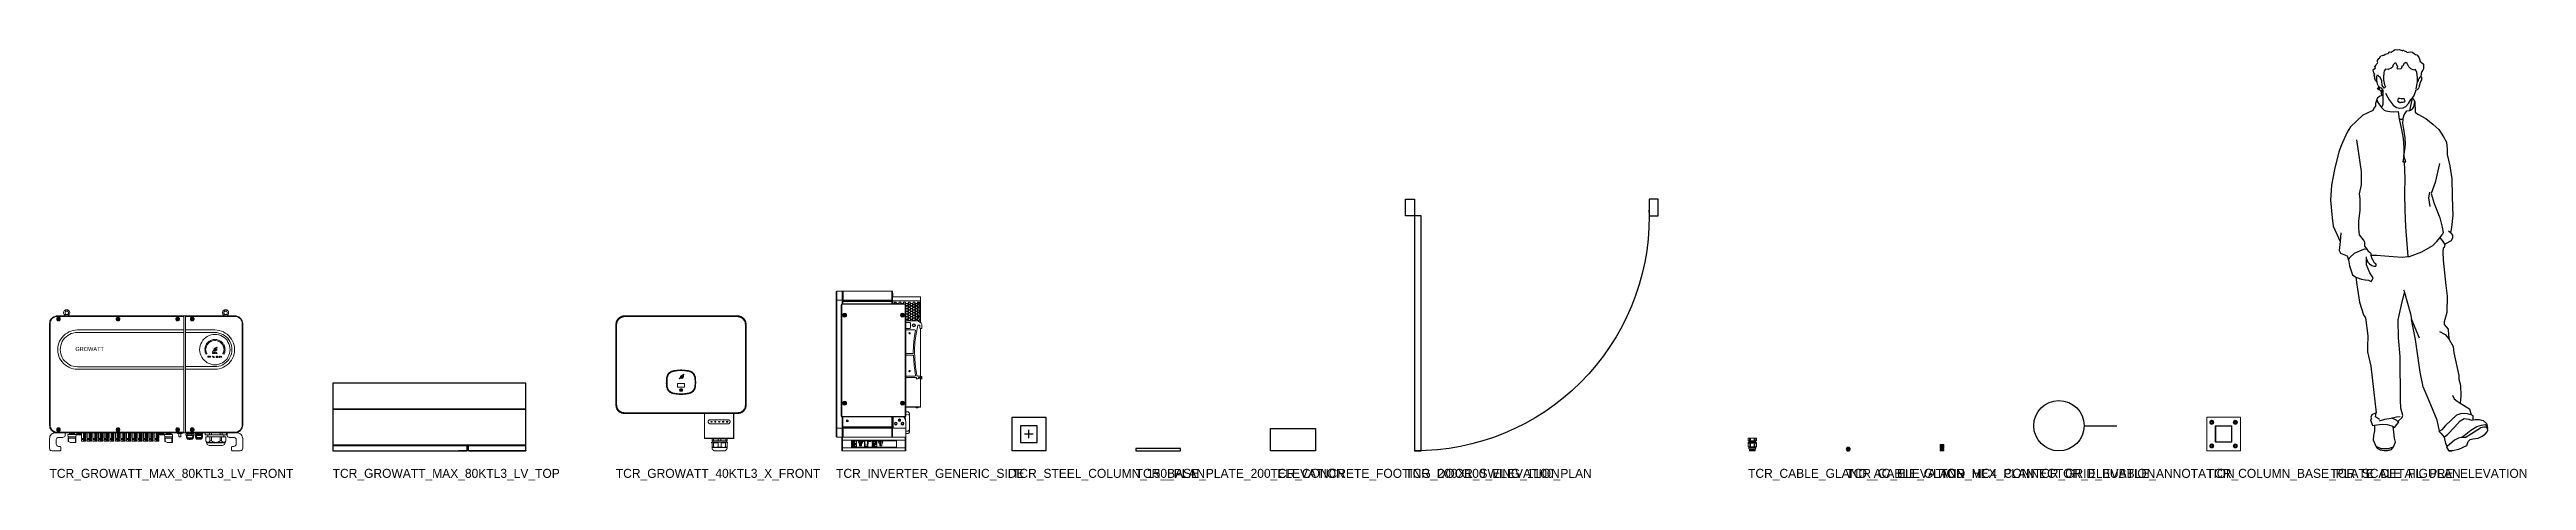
# Model space of a CAD drawing. Header units: millimetres. Extents: x 0 to 17945, y -132 to 1785.
# Drawn here: x 6924 to 17945, y -132 to 1785 of the extents above; entities that cross this region are included whole.
import ezdxf

# ---------------------------------------------------------------- set-up
doc = ezdxf.new("R2010")
doc.units = ezdxf.units.MM

msp = doc.modelspace()

# ---------------------------------------------------------------- texts
for s, p in [('TCR_GROWATT_MAX_80KTL3_LV_FRONT', (6924, -120)), ('TCR_GROWATT_MAX_80KTL3_LV_TOP', (8184, -120)), ('TCR_GROWATT_40KTL3_X_FRONT', (9444, -120)), ('TCR_INVERTER_GENERIC_SIDE', (10424, -120)), ('TCR_STEEL_COLUMN_150_PLAN', (11207, -120)), ('TCR_BASE_PLATE_200_ELEVATION', (11757, -120)), ('TCR_CONCRETE_FOOTING_200X100_ELEVATION', (12357, -120)), ('TCR_DOOR_SWING_1100_PLAN', (12957, -120)), ('TCR_CABLE_GLAND_AC_ELEVATION', (14482, -120)), ('TCR_CABLE_GLAND_HEX_PLAN', (14919, -120)), ('TCR_MC4_CONNECTOR_ELEVATION', (15337, -120)), ('TCR_GRID_BUBBLE_ANNOTATION', (15753, -120)), ('TCR_COLUMN_BASE_PLATE_DETAIL_PLAN', (16523, -120)), ('TCR_SCALE_FIGURE_ELEVATION', (17073, -120))]:
    msp.add_text(s, height=40).set_placement(p)

# ---------------------------------------------------------------- blocks, each defined once
blk = doc.blocks.new('TCR_GROWATT_MAX_80KTL3_LV_FRONT')
at = {"color": 1, "lineweight": 5}
for points in [[(35, 601), (29, 600), (23, 598), (18, 596), (13, 592), (8, 588), (5, 583), (2, 578), (1, 572), (0, 566)], [(0, 566), (0, 115)], [(35, 598), (29, 598), (24, 596), (19, 594), (14, 590), (10, 587), (7, 582), (4, 577), (3, 571), (3, 566)], [(3, 566), (3, 115)], [(825, 601), (35, 601)], [(597, 598), (35, 598)], [(39, 589), (37, 587)], [(37, 587), (39, 584)], [(41, 589), (39, 589)], [(39, 584), (41, 584)], [(43, 587), (41, 589)], [(41, 584), (43, 587)], [(85, 603), (88, 606), (89, 609), (90, 612), (90, 616), (89, 620), (88, 623), (85, 625), (82, 627), (78, 628), (75, 628), (71, 627), (68, 625), (65, 623), (64, 620), (63, 616), (63, 612), (64, 609), (65, 606), (68, 603)], [(69, 601), (68, 603)], [(85, 603), (84, 601)], [(304, 589), (302, 587)], [(302, 587), (304, 584)], [(307, 589), (304, 589)], [(304, 584), (307, 584)], [(308, 587), (307, 589)], [(307, 584), (308, 587)], [(569, 589), (567, 587)], [(567, 587), (569, 584)], [(571, 589), (569, 589)], [(569, 584), (571, 584)], [(573, 587), (571, 589)], [(571, 584), (573, 587)], [(598, 598), (597, 598), (597, 598)], [(598, 83), (598, 598)], [(605, 83), (605, 598)], [(825, 598), (605, 598)], [(605, 598), (605, 598), (605, 598)], [(634, 589), (632, 587)], [(632, 587), (634, 584)], [(636, 589), (634, 589)], [(634, 584), (636, 584)], [(638, 587), (636, 589)], [(636, 584), (638, 587)], [(792, 603), (795, 606), (796, 609), (797, 612), (797, 616), (796, 620), (795, 623), (792, 625), (789, 627), (785, 628), (782, 628), (778, 627), (775, 625), (772, 623), (771, 620), (770, 616), (770, 612), (771, 609), (772, 606), (775, 603)], [(776, 601), (775, 603)], [(792, 603), (791, 601)], [(860, 566), (859, 572), (858, 578), (855, 583), (852, 588), (847, 592), (842, 596), (837, 598), (831, 600), (825, 601)], [(858, 566), (857, 571), (856, 577), (853, 582), (850, 587), (846, 590), (841, 594), (836, 596), (831, 598), (825, 598)], [(858, 115), (858, 566)], [(860, 115), (860, 566)], [(124, 538), (114, 537), (105, 536), (95, 533), (86, 529), (78, 524), (70, 519), (62, 512), (56, 505), (50, 497), (45, 488), (42, 479), (39, 470), (37, 460), (37, 450), (37, 441), (39, 431), (42, 422), (45, 413), (50, 404), (56, 396), (62, 389), (70, 382), (78, 377), (86, 372), (95, 368), (105, 365), (114, 364), (124, 363)], [(124, 527), (115, 526), (106, 524), (97, 522), (89, 518), (81, 513), (74, 507), (67, 501), (61, 494), (57, 486), (53, 477), (50, 469), (49, 460), (48, 450), (49, 441), (50, 432), (53, 423), (57, 415), (61, 407), (67, 400), (74, 394), (81, 388), (89, 383), (97, 379), (106, 377), (115, 375), (124, 374)], [(124, 538), (598, 538)], [(124, 527), (598, 527)], [(736, 538), (605, 538)], [(605, 526), (736, 526)], [(695, 470), (694, 466), (693, 462), (692, 458), (691, 454)], [(695, 470), (694, 466), (693, 462), (692, 458), (691, 454)], [(691, 454), (692, 453), (693, 452)], [(693, 448), (692, 448), (691, 447)], [(695, 431), (694, 435), (693, 439), (692, 443), (691, 447)], [(691, 447), (692, 443), (693, 439), (694, 435), (695, 431)], [(693, 452), (694, 452)], [(694, 448), (693, 448)], [(694, 452), (695, 453), (696, 454)], [(696, 447), (695, 448), (694, 448)], [(697, 470), (696, 471), (695, 470)], [(700, 468), (697, 461), (696, 454)], [(696, 447), (697, 440), (700, 433)], [(699, 470), (697, 470)], [(699, 476), (701, 479), (704, 482), (707, 485), (710, 488)], [(710, 488), (707, 485), (704, 482), (701, 479), (699, 476)], [(699, 476), (699, 475), (700, 474)], [(700, 468), (700, 469), (699, 470)], [(700, 474), (701, 473)], [(701, 473), (702, 473), (703, 473)], [(713, 483), (708, 479), (703, 473)], [(713, 487), (712, 488), (710, 488)], [(713, 486), (713, 487)], [(713, 483), (714, 484), (713, 486)], [(717, 491), (716, 490), (716, 489)], [(716, 489), (717, 488)], [(732, 495), (728, 495), (724, 494), (721, 493), (717, 491)], [(717, 488), (718, 487), (719, 487)], [(733, 491), (726, 489), (719, 487)], [(727, 442), (727, 442), (726, 443), (726, 443), (727, 444)], [(727, 444), (730, 445)], [(731, 444), (727, 442)], [(730, 445), (730, 448), (731, 451), (732, 454), (734, 456), (737, 457), (739, 458), (742, 460), (744, 461)], [(736, 444), (734, 444), (731, 444)], [(734, 494), (734, 495), (732, 495)], [(744, 459), (735, 455), (733, 453), (732, 451), (732, 449), (732, 446)], [(732, 446), (735, 449), (738, 452)], [(733, 491), (734, 491), (734, 492)], [(733, 445), (736, 445), (738, 446), (740, 447), (742, 449), (743, 451), (744, 454), (744, 459)], [(739, 451), (737, 448), (733, 445)], [(734, 492), (734, 494)], [(736, 363), (746, 364), (755, 365), (765, 368), (774, 372), (782, 377), (790, 382), (798, 389), (804, 396), (810, 404), (815, 413), (818, 422), (821, 431), (823, 441), (823, 450), (823, 460), (821, 470), (818, 479), (815, 488), (810, 497), (804, 505), (798, 512), (790, 519), (782, 524), (774, 529), (765, 533), (755, 536), (746, 537), (736, 538)], [(736, 375), (745, 375), (754, 377), (763, 379), (771, 383), (779, 388), (786, 394), (793, 400), (798, 407), (803, 415), (807, 424), (810, 432), (811, 441), (812, 450), (811, 460), (810, 469), (807, 477), (803, 486), (798, 494), (793, 501), (786, 507), (779, 513), (771, 518), (763, 521), (754, 524), (745, 526), (736, 526)], [(746, 461), (745, 455), (745, 453), (744, 450), (743, 448), (741, 445), (739, 444), (736, 444)], [(740, 495), (739, 495), (738, 494)], [(738, 494), (738, 492)], [(738, 492), (738, 491), (739, 491)], [(738, 452), (739, 452), (739, 452), (740, 452), (739, 451)], [(753, 487), (746, 489), (739, 491)], [(745, 495), (740, 495)], [(744, 461), (745, 462)], [(750, 493), (745, 495)], [(745, 462), (746, 461)], [(755, 491), (750, 493)], [(753, 487), (754, 487), (755, 488)], [(756, 489), (756, 490), (755, 491)], [(755, 488), (756, 489)], [(759, 486), (758, 484), (759, 483)], [(762, 488), (760, 488), (759, 487)], [(759, 487), (759, 486)], [(769, 473), (767, 476), (764, 479), (762, 481), (759, 483)], [(759, 483), (762, 481), (764, 479), (767, 476), (769, 473)], [(762, 488), (765, 485), (768, 482), (771, 479), (773, 476)], [(773, 476), (771, 479), (768, 482), (765, 485), (762, 488)], [(769, 473), (770, 473), (771, 473)], [(771, 473), (773, 474)], [(773, 470), (772, 469), (772, 468)], [(776, 454), (775, 461), (772, 468)], [(772, 433), (775, 440), (776, 447)], [(773, 474), (773, 475), (773, 476)], [(775, 470), (773, 470)], [(777, 470), (776, 471), (775, 470)], [(776, 454), (777, 453), (778, 452)], [(778, 448), (777, 448), (776, 447)], [(781, 454), (780, 458), (780, 462), (778, 466), (777, 470)], [(781, 454), (780, 458), (780, 462), (778, 466), (777, 470)], [(781, 447), (780, 443), (780, 439), (778, 435), (777, 431)], [(777, 431), (778, 435), (780, 439), (780, 443), (781, 447)], [(778, 452), (779, 452)], [(779, 448), (778, 448)], [(779, 452), (781, 453), (781, 454)], [(781, 447), (781, 448), (779, 448)], [(124, 374), (598, 374)], [(124, 363), (598, 363)], [(605, 375), (736, 375)], [(605, 363), (736, 363)], [(695, 431), (696, 430), (697, 431)], [(697, 431), (699, 431)], [(699, 431), (700, 432), (700, 433)], [(704, 421), (704, 420)], [(704, 418), (704, 417)], [(716, 421), (705, 421)], [(705, 420), (716, 420)], [(707, 418), (705, 418)], [(705, 417), (707, 417)], [(707, 417), (707, 418)], [(711, 418), (709, 418)], [(709, 418), (709, 417)], [(709, 417), (711, 417)], [(712, 417), (712, 418)], [(716, 418), (713, 418)], [(713, 418), (713, 417)], [(713, 417), (716, 417)], [(716, 420), (716, 421)], [(716, 417), (716, 418)], [(724, 419), (725, 420), (726, 421), (726, 421), (727, 421), (728, 421), (729, 419)], [(729, 418), (728, 420), (727, 420), (727, 420), (725, 419), (724, 418)], [(724, 418), (724, 418), (724, 418), (724, 419)], [(727, 438), (726, 438)], [(726, 438), (726, 433)], [(726, 433), (727, 433)], [(729, 434), (727, 438)], [(727, 433), (727, 437)], [(727, 437), (729, 433)], [(731, 438), (729, 434)], [(729, 433), (730, 433)], [(729, 419), (730, 418), (731, 417), (732, 417), (732, 417), (733, 418), (734, 419)], [(730, 417), (729, 418)], [(730, 433), (732, 437)], [(734, 418), (733, 417), (732, 416), (731, 416), (731, 416), (730, 417)], [(732, 438), (731, 438)], [(732, 433), (732, 438)], [(732, 437), (732, 433)], [(732, 433), (732, 433)], [(736, 438), (733, 433)], [(733, 433), (734, 433)], [(734, 433), (735, 434)], [(734, 419), (734, 419), (734, 419), (734, 418)], [(735, 435), (736, 437)], [(737, 435), (735, 435)], [(735, 434), (738, 434)], [(737, 438), (736, 438)], [(736, 437), (737, 435)], [(739, 433), (737, 438)], [(738, 434), (738, 433)], [(738, 433), (739, 433)], [(741, 438), (740, 438)], [(740, 438), (742, 436)], [(742, 436), (740, 433)], [(740, 433), (741, 433)], [(743, 436), (741, 438)], [(741, 433), (743, 435)], [(744, 421), (742, 418)], [(744, 415), (743, 415), (742, 416), (742, 417), (742, 418)], [(744, 438), (743, 436)], [(743, 436), (745, 438)], [(746, 433), (743, 436)], [(743, 435), (745, 433)], [(743, 417), (745, 421)], [(743, 417), (743, 416), (744, 416)], [(745, 438), (744, 438)], [(744, 421), (745, 422), (745, 422), (746, 422), (747, 422)], [(744, 416), (748, 416)], [(744, 415), (748, 415)], [(745, 433), (746, 433)], [(747, 421), (746, 422), (745, 421), (745, 421)], [(745, 420), (745, 418)], [(746, 420), (745, 420), (745, 420)], [(745, 418), (746, 418)], [(745, 418), (745, 418)], [(746, 417), (745, 417)], [(745, 417), (745, 417)], [(745, 416), (746, 416)], [(746, 418), (746, 420)], [(746, 420), (746, 420), (746, 420)], [(746, 418), (746, 418)], [(746, 417), (746, 417)], [(747, 422), (747, 421)], [(747, 421), (749, 417)], [(750, 418), (747, 421)], [(750, 418), (750, 417), (750, 416), (749, 415), (748, 415)], [(748, 416), (749, 416), (749, 417)], [(748, 416), (748, 416)], [(757, 415), (757, 417), (756, 419), (757, 420), (757, 422)], [(758, 421), (758, 422), (758, 422), (758, 422), (757, 422)], [(758, 421), (757, 420), (757, 419), (757, 417), (758, 416)], [(757, 415), (758, 415), (758, 415), (758, 416), (758, 416)], [(759, 417), (759, 418), (759, 419), (759, 420), (759, 421)], [(759, 421), (760, 421), (760, 420)], [(760, 420), (759, 419), (760, 417)], [(760, 417), (760, 417), (759, 417)], [(761, 417), (761, 418), (760, 419), (761, 419), (762, 420)], [(761, 417), (762, 417)], [(762, 420), (762, 419), (763, 419), (762, 418), (762, 417)], [(762, 417), (762, 417)], [(763, 420), (763, 421), (764, 421)], [(763, 417), (764, 419), (763, 420)], [(764, 417), (763, 417), (763, 417)], [(764, 421), (764, 420), (765, 419), (764, 418), (764, 417)], [(766, 422), (765, 422), (765, 422), (765, 422), (765, 421)], [(765, 416), (766, 417), (766, 419), (766, 420), (765, 421)], [(765, 416), (765, 416), (765, 415), (765, 415), (766, 415)], [(766, 422), (766, 420), (767, 419), (766, 417), (766, 415)], [(772, 433), (772, 432), (773, 431)], [(773, 431), (775, 431)], [(775, 431), (776, 430), (777, 431)], [(0, 115), (1, 109), (2, 103), (5, 98), (8, 93), (13, 88), (18, 85), (23, 82), (29, 81), (35, 80)], [(3, 115), (3, 110), (4, 104), (7, 99), (10, 94), (14, 90), (19, 87), (24, 85), (29, 83), (35, 83)], [(825, 80), (831, 81), (837, 82), (842, 85), (847, 88), (852, 93), (855, 98), (858, 103), (859, 109), (860, 115)], [(825, 83), (831, 83), (836, 85), (841, 87), (846, 90), (850, 94), (853, 99), (856, 104), (857, 110), (858, 115)], [(25, 80), (20, 80), (15, 78), (11, 76), (7, 73), (4, 69), (2, 65), (1, 60), (0, 55)], [(0, 55), (0, 12)], [(0, 12), (1, 8), (2, 5), (5, 2), (8, 1), (12, 0)], [(45, 0), (12, 0)], [(835, 80), (25, 80)], [(40, 60), (37, 60), (34, 58), (32, 56), (31, 53), (30, 50)], [(30, 30), (30, 50)], [(30, 30), (31, 27), (32, 24), (34, 22), (37, 21), (40, 20)], [(35, 83), (597, 83)], [(39, 97), (37, 94)], [(37, 94), (39, 92)], [(41, 97), (39, 97)], [(39, 92), (41, 92)], [(60, 60), (40, 60)], [(45, 20), (40, 20)], [(43, 94), (41, 97)], [(41, 92), (43, 94)], [(50, 15), (50, 17), (49, 19), (47, 20), (45, 20)], [(45, 0), (47, 0), (49, 2), (50, 3), (50, 5)], [(50, 5), (50, 15)], [(60, 60), (63, 61), (66, 62), (68, 64), (70, 67), (70, 70)], [(70, 70), (70, 80)], [(118, 73), (82, 73)], [(82, 73), (82, 73), (82, 72)], [(83, 63), (82, 72)], [(83, 63), (83, 42)], [(117, 63), (83, 63)], [(83, 63), (83, 63), (83, 63)], [(83, 42), (83, 41)], [(83, 41), (84, 41)], [(85, 41), (84, 41)], [(85, 41), (85, 57)], [(115, 57), (85, 57)], [(85, 41), (93, 37)], [(89, 73), (89, 78)], [(89, 78), (111, 78)], [(92, 80), (92, 78)], [(117, 37), (93, 37)], [(95, 80), (95, 78)], [(95, 73), (95, 78)], [(105, 80), (105, 78)], [(105, 73), (105, 78)], [(108, 80), (108, 78)], [(111, 73), (111, 78)], [(115, 57), (115, 37)], [(117, 63), (119, 72)], [(117, 37), (117, 63)], [(117, 63), (117, 63), (117, 63)], [(119, 72), (118, 73), (118, 73)], [(121, 73), (121, 80)], [(121, 73), (122, 72)], [(122, 72), (121, 73)], [(122, 78), (122, 74)], [(122, 78), (122, 74)], [(125, 78), (122, 78)], [(122, 74), (125, 74)], [(138, 72), (122, 72)], [(126, 73), (124, 72)], [(125, 74), (125, 78)], [(126, 73), (126, 80)], [(128, 72), (126, 73)], [(127, 78), (127, 74)], [(134, 78), (127, 78)], [(127, 74), (134, 74)], [(135, 73), (132, 72)], [(134, 74), (134, 78)], [(135, 73), (135, 80)], [(135, 78), (135, 74)], [(139, 78), (135, 78)], [(135, 74), (139, 74)], [(136, 72), (135, 73)], [(138, 74), (138, 78)], [(139, 73), (138, 72)], [(139, 73), (138, 72)], [(139, 73), (139, 80)], [(139, 74), (139, 78)], [(143, 80), (143, 79)], [(143, 79), (143, 79)], [(143, 79), (143, 55)], [(153, 55), (143, 55)], [(143, 50), (143, 43)], [(153, 50), (143, 50)], [(162, 43), (143, 43)], [(145, 55), (145, 50)], [(151, 79), (151, 55)], [(162, 79), (151, 79)], [(151, 79), (153, 74)], [(151, 50), (151, 43)], [(153, 70), (153, 74)], [(160, 74), (153, 74)], [(160, 70), (153, 70)], [(153, 70), (155, 68)], [(153, 55), (153, 50)], [(155, 68), (155, 43)], [(155, 68), (158, 68)], [(158, 68), (160, 70)], [(158, 68), (158, 43)], [(160, 75), (162, 79)], [(160, 74), (160, 75)], [(160, 70), (160, 74)], [(160, 50), (160, 55)], [(162, 55), (160, 55)], [(162, 50), (160, 50)], [(162, 80), (162, 79)], [(162, 79), (162, 55)], [(162, 50), (162, 43)], [(168, 80), (168, 79)], [(168, 79), (168, 79)], [(168, 79), (168, 55)], [(178, 55), (168, 55)], [(168, 50), (168, 43)], [(178, 50), (168, 50)], [(187, 43), (168, 43)], [(170, 55), (170, 50)], [(176, 79), (176, 55)], [(187, 79), (176, 79)], [(176, 79), (178, 74)], [(176, 50), (176, 43)], [(178, 70), (178, 74)], [(185, 74), (178, 74)], [(185, 70), (178, 70)], [(178, 70), (180, 68)], [(178, 55), (178, 50)], [(180, 68), (180, 43)], [(180, 68), (183, 68)], [(183, 68), (185, 70)], [(183, 68), (183, 43)], [(185, 75), (187, 79)], [(185, 74), (185, 75)], [(185, 70), (185, 74)], [(185, 50), (185, 55)], [(187, 55), (185, 55)], [(187, 50), (185, 50)], [(187, 80), (187, 79)], [(187, 79), (187, 55)], [(187, 50), (187, 43)], [(193, 80), (193, 79)], [(193, 79), (193, 79)], [(193, 79), (193, 55)], [(193, 55), (203, 55)], [(193, 50), (193, 43)], [(193, 50), (203, 50)], [(193, 43), (212, 43)], [(195, 55), (195, 50)], [(201, 79), (201, 55)], [(212, 79), (201, 79)], [(201, 79), (203, 74)], [(201, 50), (201, 43)], [(203, 70), (203, 74)], [(210, 74), (203, 74)], [(210, 70), (203, 70)], [(203, 70), (205, 68)], [(203, 55), (203, 50)], [(205, 68), (205, 43)], [(205, 68), (208, 68)], [(208, 68), (210, 70)], [(208, 68), (208, 43)], [(210, 75), (212, 79)], [(210, 74), (210, 75)], [(210, 70), (210, 74)], [(210, 50), (210, 55)], [(212, 55), (210, 55)], [(212, 50), (210, 50)], [(212, 80), (212, 79)], [(212, 79), (212, 55)], [(212, 50), (212, 43)], [(218, 80), (218, 79)], [(218, 79), (218, 79)], [(218, 79), (218, 55)], [(218, 55), (228, 55)], [(218, 50), (218, 43)], [(218, 50), (228, 50)], [(218, 43), (237, 43)], [(220, 55), (220, 50)], [(226, 79), (226, 55)], [(237, 79), (226, 79)], [(226, 79), (228, 74)], [(226, 50), (226, 43)], [(228, 70), (228, 74)], [(235, 74), (228, 74)], [(235, 70), (228, 70)], [(228, 70), (230, 68)], [(228, 55), (228, 50)], [(230, 68), (230, 43)], [(230, 68), (233, 68)], [(233, 68), (235, 70)], [(233, 68), (233, 43)], [(235, 75), (237, 79)], [(235, 74), (235, 75)], [(235, 70), (235, 74)], [(235, 50), (235, 55)], [(237, 55), (235, 55)], [(237, 50), (235, 50)], [(237, 80), (237, 79)], [(237, 79), (237, 55)], [(237, 50), (237, 43)], [(243, 80), (243, 79)], [(243, 79), (243, 79)], [(243, 79), (243, 55)], [(243, 55), (252, 55)], [(243, 50), (243, 43)], [(243, 50), (252, 50)], [(243, 43), (262, 43)], [(245, 55), (245, 50)], [(251, 79), (251, 55)], [(262, 79), (251, 79)], [(251, 79), (253, 74)], [(251, 50), (251, 43)], [(252, 55), (252, 50)], [(253, 70), (253, 74)], [(260, 74), (253, 74)], [(260, 70), (253, 70)], [(253, 70), (255, 68)], [(255, 68), (255, 43)], [(255, 68), (258, 68)], [(258, 68), (260, 70)], [(258, 68), (258, 43)], [(260, 75), (262, 79)], [(260, 74), (260, 75)], [(260, 70), (260, 74)], [(260, 50), (260, 55)], [(262, 55), (260, 55)], [(262, 50), (260, 50)], [(262, 80), (262, 79)], [(262, 79), (262, 55)], [(262, 50), (262, 43)], [(268, 80), (268, 79)], [(268, 79), (268, 79)], [(268, 79), (268, 55)], [(268, 55), (278, 55)], [(268, 50), (268, 43)], [(268, 50), (278, 50)], [(268, 43), (287, 43)], [(270, 55), (270, 50)], [(276, 79), (276, 55)], [(287, 79), (276, 79)], [(276, 79), (278, 74)], [(276, 50), (276, 43)], [(278, 70), (278, 74)], [(285, 74), (278, 74)], [(285, 70), (278, 70)], [(278, 70), (280, 68)], [(278, 55), (278, 50)], [(280, 68), (280, 43)], [(280, 68), (283, 68)], [(283, 68), (285, 70)], [(283, 68), (283, 43)], [(285, 75), (287, 79)], [(285, 74), (285, 75)], [(285, 70), (285, 74)], [(285, 50), (285, 55)], [(287, 55), (285, 55)], [(287, 50), (285, 50)], [(287, 80), (287, 79)], [(287, 79), (287, 55)], [(287, 50), (287, 43)], [(293, 80), (293, 79)], [(293, 79), (293, 79)], [(293, 79), (293, 55)], [(293, 55), (303, 55)], [(293, 50), (293, 43)], [(293, 50), (303, 50)], [(293, 43), (312, 43)], [(295, 55), (295, 50)], [(301, 79), (301, 55)], [(312, 79), (301, 79)], [(301, 79), (303, 74)], [(301, 50), (301, 43)], [(304, 97), (302, 94)], [(302, 94), (304, 92)], [(310, 74), (303, 74)], [(303, 70), (303, 74)], [(310, 70), (303, 70)], [(303, 70), (305, 68)], [(303, 55), (303, 50)], [(307, 97), (304, 97)], [(304, 92), (307, 92)], [(305, 68), (308, 68)], [(305, 68), (305, 43)], [(308, 94), (307, 97)], [(307, 92), (308, 94)], [(308, 68), (310, 70)], [(308, 68), (308, 43)], [(310, 75), (312, 79)], [(310, 74), (310, 75)], [(310, 70), (310, 74)], [(312, 55), (310, 55)], [(310, 50), (310, 55)], [(312, 50), (310, 50)], [(312, 80), (312, 79)], [(312, 79), (312, 55)], [(312, 50), (312, 43)], [(318, 80), (318, 79)], [(318, 79), (318, 79)], [(318, 79), (318, 55)], [(318, 55), (327, 55)], [(318, 50), (327, 50)], [(318, 50), (318, 43)], [(318, 43), (337, 43)], [(320, 55), (320, 50)], [(337, 79), (326, 79)], [(326, 79), (326, 55)], [(326, 79), (328, 74)], [(326, 50), (326, 43)], [(327, 55), (327, 50)], [(335, 74), (328, 74)], [(328, 70), (328, 74)], [(335, 70), (328, 70)], [(328, 70), (330, 68)], [(330, 68), (333, 68)], [(330, 68), (330, 43)], [(333, 68), (335, 70)], [(333, 68), (333, 43)], [(335, 75), (337, 79)], [(335, 74), (335, 75)], [(335, 70), (335, 74)], [(337, 55), (335, 55)], [(335, 50), (335, 55)], [(337, 50), (335, 50)], [(337, 80), (337, 79)], [(337, 79), (337, 55)], [(337, 50), (337, 43)], [(343, 80), (343, 79)], [(343, 79), (343, 79)], [(343, 79), (343, 55)], [(343, 55), (353, 55)], [(343, 50), (353, 50)], [(343, 50), (343, 43)], [(343, 43), (362, 43)], [(345, 55), (345, 50)], [(362, 79), (351, 79)], [(351, 79), (351, 55)], [(351, 79), (353, 74)], [(351, 50), (351, 43)], [(360, 74), (353, 74)], [(353, 70), (353, 74)], [(360, 70), (353, 70)], [(353, 70), (355, 68)], [(353, 55), (353, 50)], [(355, 68), (358, 68)], [(355, 68), (355, 43)], [(358, 68), (360, 70)], [(358, 68), (358, 43)], [(360, 75), (362, 79)], [(360, 74), (360, 75)], [(360, 70), (360, 74)], [(362, 55), (360, 55)], [(360, 50), (360, 55)], [(362, 50), (360, 50)], [(362, 80), (362, 79)], [(362, 79), (362, 55)], [(362, 50), (362, 43)], [(368, 80), (368, 79)], [(368, 79), (368, 79)], [(368, 79), (368, 55)], [(368, 55), (378, 55)], [(368, 50), (378, 50)], [(368, 50), (368, 43)], [(368, 43), (387, 43)], [(370, 55), (370, 50)], [(387, 79), (376, 79)], [(376, 79), (376, 55)], [(376, 79), (378, 74)], [(376, 50), (376, 43)], [(385, 74), (378, 74)], [(378, 70), (378, 74)], [(385, 70), (378, 70)], [(378, 70), (380, 68)], [(378, 55), (378, 50)], [(380, 68), (383, 68)], [(380, 68), (380, 43)], [(383, 68), (385, 70)], [(383, 68), (383, 43)], [(385, 75), (387, 79)], [(385, 74), (385, 75)], [(385, 70), (385, 74)], [(387, 55), (385, 55)], [(385, 50), (385, 55)], [(387, 50), (385, 50)], [(387, 80), (387, 79)], [(387, 79), (387, 55)], [(387, 50), (387, 43)], [(393, 80), (393, 79)], [(393, 79), (393, 79)], [(393, 79), (393, 55)], [(393, 55), (402, 55)], [(393, 50), (402, 50)], [(393, 50), (393, 43)], [(393, 43), (412, 43)], [(395, 55), (395, 50)], [(412, 79), (401, 79)], [(401, 79), (401, 55)], [(401, 79), (403, 74)], [(401, 50), (401, 43)], [(402, 55), (402, 50)], [(410, 74), (403, 74)], [(403, 70), (403, 74)], [(410, 70), (403, 70)], [(403, 70), (405, 68)], [(405, 68), (408, 68)], [(405, 68), (405, 43)], [(408, 68), (410, 70)], [(408, 68), (408, 43)], [(410, 75), (412, 79)], [(410, 74), (410, 75)], [(410, 70), (410, 74)], [(412, 55), (410, 55)], [(410, 50), (410, 55)], [(412, 50), (410, 50)], [(412, 80), (412, 79)], [(412, 79), (412, 55)], [(412, 50), (412, 43)], [(418, 80), (418, 79)], [(418, 79), (418, 79)], [(418, 79), (418, 55)], [(418, 55), (428, 55)], [(418, 50), (428, 50)], [(418, 50), (418, 43)], [(418, 43), (437, 43)], [(420, 55), (420, 50)], [(437, 79), (426, 79)], [(426, 79), (426, 55)], [(426, 79), (428, 74)], [(426, 50), (426, 43)], [(435, 74), (428, 74)], [(428, 70), (428, 74)], [(435, 70), (428, 70)], [(428, 70), (430, 68)], [(428, 55), (428, 50)], [(430, 68), (433, 68)], [(430, 68), (430, 43)], [(433, 68), (435, 70)], [(433, 68), (433, 43)], [(435, 75), (437, 79)], [(435, 74), (435, 75)], [(435, 70), (435, 74)], [(437, 55), (435, 55)], [(435, 50), (435, 55)], [(437, 50), (435, 50)], [(437, 80), (437, 79)], [(437, 79), (437, 55)], [(437, 50), (437, 43)], [(443, 80), (443, 79)], [(443, 79), (443, 79)], [(443, 79), (443, 55)], [(443, 55), (453, 55)], [(443, 50), (453, 50)], [(443, 50), (443, 43)], [(443, 43), (462, 43)], [(445, 55), (445, 50)], [(462, 79), (451, 79)], [(451, 79), (451, 55)], [(451, 79), (453, 74)], [(451, 50), (451, 43)], [(460, 74), (453, 74)], [(453, 70), (453, 74)], [(460, 70), (453, 70)], [(453, 70), (455, 68)], [(453, 55), (453, 50)], [(455, 68), (458, 68)], [(455, 68), (455, 43)], [(458, 68), (460, 70)], [(458, 68), (458, 43)], [(460, 75), (462, 79)], [(460, 74), (460, 75)], [(460, 70), (460, 74)], [(462, 55), (460, 55)], [(460, 50), (460, 55)], [(462, 50), (460, 50)], [(462, 80), (462, 79)], [(462, 79), (462, 55)], [(462, 50), (462, 43)], [(468, 80), (468, 79)], [(468, 79), (468, 79)], [(468, 79), (468, 55)], [(468, 55), (477, 55)], [(468, 50), (477, 50)], [(468, 50), (468, 43)], [(468, 43), (487, 43)], [(470, 55), (470, 50)], [(487, 79), (476, 79)], [(476, 79), (476, 55)], [(476, 79), (478, 74)], [(476, 50), (476, 43)], [(477, 55), (477, 50)], [(485, 74), (478, 74)], [(478, 70), (478, 74)], [(485, 70), (478, 70)], [(478, 70), (480, 68)], [(480, 68), (483, 68)], [(480, 68), (480, 43)], [(483, 68), (485, 70)], [(483, 68), (483, 43)], [(485, 75), (487, 79)], [(485, 74), (485, 75)], [(485, 70), (485, 74)], [(487, 55), (485, 55)], [(485, 50), (485, 55)], [(487, 50), (485, 50)], [(487, 80), (487, 79)], [(487, 79), (487, 55)], [(487, 50), (487, 43)], [(491, 73), (491, 80)], [(491, 73), (492, 72)], [(492, 72), (491, 73)], [(495, 78), (492, 78)], [(492, 78), (492, 74)], [(492, 78), (492, 74)], [(492, 74), (495, 74)], [(492, 72), (508, 72)], [(496, 73), (494, 72)], [(495, 74), (495, 78)], [(496, 73), (496, 80)], [(498, 72), (496, 73)], [(504, 78), (497, 78)], [(497, 78), (497, 74)], [(497, 74), (504, 74)], [(504, 73), (502, 72)], [(504, 73), (504, 80)], [(504, 74), (504, 78)], [(506, 72), (504, 73)], [(509, 78), (505, 78)], [(505, 78), (505, 74)], [(505, 74), (509, 74)], [(508, 74), (508, 78)], [(509, 73), (508, 72)], [(509, 73), (508, 72)], [(509, 73), (509, 80)], [(509, 74), (509, 78)], [(548, 73), (512, 73)], [(512, 73), (512, 73), (512, 72)], [(513, 63), (512, 72)], [(513, 63), (513, 42)], [(547, 63), (513, 63)], [(513, 63), (513, 63), (513, 63)], [(513, 42), (513, 41)], [(513, 41), (514, 41)], [(515, 41), (514, 41)], [(515, 41), (515, 57)], [(545, 57), (515, 57)], [(515, 41), (523, 37)], [(519, 73), (519, 78)], [(519, 78), (541, 78)], [(522, 80), (522, 78)], [(547, 37), (523, 37)], [(525, 80), (525, 78)], [(525, 73), (525, 78)], [(535, 80), (535, 78)], [(535, 73), (535, 78)], [(538, 80), (538, 78)], [(541, 73), (541, 78)], [(545, 57), (545, 37)], [(547, 63), (548, 72)], [(547, 37), (547, 63)], [(547, 63), (547, 63), (547, 63)], [(548, 72), (548, 73), (548, 73)], [(569, 97), (567, 94)], [(567, 94), (569, 92)], [(571, 97), (569, 97)], [(569, 92), (571, 92)], [(570, 80), (570, 78)], [(590, 78), (570, 78)], [(573, 94), (571, 97)], [(571, 92), (573, 94)], [(576, 78), (576, 63)], [(584, 63), (576, 63)], [(577, 62), (576, 63)], [(583, 62), (577, 62)], [(580, 78), (580, 80)], [(583, 62), (584, 63)], [(584, 78), (584, 63)], [(590, 80), (590, 78)], [(597, 83), (597, 80)], [(597, 83), (597, 83), (598, 83)], [(605, 83), (825, 83)], [(605, 83), (605, 80)], [(605, 83), (605, 83), (605, 83)], [(609, 75), (607, 74)], [(611, 75), (609, 75), (607, 74)], [(607, 70), (607, 74)], [(609, 69), (607, 70)], [(607, 70), (609, 69), (611, 69)], [(609, 75), (609, 80)], [(609, 75), (609, 80)], [(641, 75), (609, 75)], [(609, 69), (641, 69)], [(609, 61), (609, 69)], [(609, 61), (609, 69)], [(609, 61), (611, 59)], [(609, 61), (611, 60), (612, 60)], [(616, 74), (614, 75), (611, 75)], [(611, 69), (612, 69)], [(611, 59), (613, 59)], [(611, 59), (611, 57)], [(611, 57), (622, 57)], [(611, 57), (612, 55), (613, 53), (614, 52), (616, 52)], [(612, 80), (612, 77)], [(612, 77), (638, 77)], [(612, 75), (638, 75)], [(612, 69), (616, 70)], [(612, 69), (613, 58)], [(613, 58), (637, 58)], [(613, 58), (613, 58), (613, 57)], [(613, 57), (637, 57)], [(625, 75), (620, 75), (616, 74)], [(616, 70), (616, 74)], [(616, 70), (620, 69), (625, 69)], [(616, 52), (622, 52)], [(622, 57), (622, 52)], [(622, 52), (628, 52)], [(622, 52), (622, 52), (623, 51)], [(627, 51), (623, 51)], [(625, 80), (625, 77)], [(634, 74), (630, 75), (625, 75)], [(625, 69), (630, 69), (634, 70)], [(627, 51), (628, 52), (628, 52)], [(628, 57), (639, 57)], [(628, 57), (628, 52)], [(628, 52), (634, 52)], [(634, 97), (632, 94)], [(632, 94), (634, 92)], [(636, 97), (634, 97)], [(634, 92), (636, 92)], [(639, 75), (636, 75), (634, 74)], [(634, 70), (634, 74)], [(634, 70), (638, 69)], [(634, 52), (636, 52), (637, 53), (638, 55), (639, 57)], [(638, 94), (636, 97)], [(636, 92), (638, 94)], [(638, 69), (637, 58)], [(637, 60), (639, 60), (641, 61)], [(637, 59), (639, 59)], [(637, 57), (637, 58), (637, 58)], [(638, 80), (638, 77)], [(638, 69), (639, 69)], [(643, 74), (641, 75), (639, 75)], [(639, 69), (641, 69), (643, 70)], [(641, 61), (639, 59)], [(639, 59), (639, 57)], [(641, 75), (641, 80)], [(641, 75), (641, 80)], [(641, 75), (643, 74)], [(641, 69), (643, 70)], [(641, 61), (641, 69)], [(641, 61), (641, 69)], [(643, 70), (643, 74)], [(649, 74), (649, 80)], [(649, 74), (649, 80)], [(649, 74), (651, 74)], [(649, 71), (656, 71)], [(649, 61), (649, 71)], [(649, 61), (649, 71)], [(649, 61), (651, 59)], [(649, 61), (650, 61), (651, 60), (653, 60), (654, 60)], [(650, 77), (680, 77)], [(650, 75), (650, 77)], [(652, 73), (650, 75)], [(650, 75), (653, 73)], [(651, 59), (654, 59)], [(651, 59), (651, 57)], [(651, 57), (662, 57)], [(651, 57), (652, 55), (653, 53), (654, 52), (656, 52)], [(652, 73), (678, 73)], [(653, 73), (653, 71)], [(676, 69), (654, 69)], [(654, 69), (654, 59)], [(654, 59), (676, 59)], [(654, 59), (654, 59), (655, 59)], [(655, 77), (655, 80)], [(655, 73), (658, 75)], [(655, 59), (675, 59)], [(656, 80), (656, 77)], [(656, 73), (656, 69)], [(656, 69), (656, 71)], [(656, 52), (674, 52)], [(658, 75), (658, 77)], [(658, 75), (660, 74), (662, 73)], [(662, 59), (662, 54)], [(662, 54), (668, 54)], [(662, 54), (663, 54), (663, 53)], [(667, 53), (663, 53)], [(667, 53), (667, 54), (668, 54)], [(668, 73), (670, 74), (672, 75)], [(668, 59), (668, 54)], [(668, 57), (679, 57)], [(672, 75), (672, 77)], [(672, 75), (675, 73)], [(674, 52), (676, 52), (677, 53), (678, 55), (679, 57)], [(675, 80), (675, 77)], [(675, 73), (675, 69)], [(675, 71), (681, 71)], [(675, 59), (676, 59), (676, 59)], [(676, 69), (676, 59)], [(676, 60), (677, 60), (679, 60), (680, 61), (681, 61)], [(676, 59), (679, 59)], [(677, 73), (680, 75)], [(677, 73), (677, 71)], [(678, 73), (680, 75)], [(681, 74), (679, 74)], [(681, 61), (679, 59)], [(679, 59), (679, 57)], [(680, 75), (680, 77)], [(681, 74), (681, 80)], [(681, 74), (681, 80)], [(681, 61), (681, 71)], [(681, 61), (681, 71)], [(693, 72), (693, 80)], [(693, 80), (693, 72)], [(693, 72), (787, 72)], [(785, 62), (695, 62)], [(695, 62), (695, 45)], [(695, 62), (695, 45)], [(695, 45), (699, 37)], [(704, 37), (703, 38), (701, 38), (699, 40), (697, 42), (695, 45)], [(781, 37), (699, 37)], [(699, 37), (699, 36)], [(781, 36), (699, 36)], [(699, 36), (700, 33), (701, 29), (704, 27), (707, 25), (711, 24)], [(704, 72), (704, 62)], [(714, 45), (712, 42), (710, 40), (707, 38), (706, 38), (704, 37)], [(769, 24), (711, 24)], [(712, 80), (712, 72)], [(714, 62), (714, 45)], [(721, 45), (714, 45)], [(721, 80), (721, 72)], [(721, 62), (721, 45)], [(740, 37), (735, 38), (730, 40), (725, 42), (721, 45)], [(759, 45), (755, 42), (750, 40), (745, 38), (740, 37)], [(759, 80), (759, 72)], [(759, 62), (759, 45)], [(766, 45), (759, 45)], [(766, 62), (766, 45)], [(776, 37), (774, 38), (773, 38), (770, 40), (768, 42), (766, 45)], [(768, 80), (768, 72)], [(769, 24), (773, 25), (776, 27), (779, 29), (780, 33), (781, 36)], [(776, 72), (776, 62)], [(785, 45), (783, 42), (781, 40), (779, 38), (777, 38), (776, 37)], [(785, 45), (781, 37)], [(781, 37), (781, 36)], [(785, 62), (785, 45)], [(785, 62), (785, 45)], [(787, 80), (787, 72)], [(787, 72), (787, 80)], [(790, 80), (790, 70)], [(790, 70), (791, 67), (792, 64), (794, 62), (797, 61), (800, 60)], [(800, 60), (820, 60)], [(815, 20), (813, 20), (811, 19), (810, 17), (810, 15)], [(810, 5), (810, 15)], [(810, 5), (810, 3), (811, 2), (813, 0), (815, 0)], [(815, 20), (820, 20)], [(815, 0), (848, 0)], [(830, 50), (830, 53), (828, 56), (826, 58), (823, 60), (820, 60)], [(820, 20), (823, 21), (826, 22), (828, 24), (830, 27), (830, 30)], [(830, 30), (830, 50)], [(860, 55), (859, 60), (858, 65), (856, 69), (853, 73), (849, 76), (845, 78), (840, 80), (835, 80)], [(848, 0), (852, 1), (855, 2), (858, 5), (859, 8), (860, 12)], [(860, 12), (860, 55)]]:
    blk.add_lwpolyline(points, dxfattribs=at)
for points in [[(48, 587), (48, 589), (47, 591), (45, 593), (43, 594), (40, 595), (37, 594), (35, 593), (33, 591), (32, 589), (32, 587), (32, 584), (33, 582), (35, 580), (37, 579), (40, 578), (43, 579), (45, 580), (47, 582), (48, 584)], [(45, 587), (44, 589), (42, 591), (40, 591), (38, 591), (36, 589), (35, 587), (36, 584), (38, 582), (40, 582), (42, 582), (44, 584)], [(85, 614), (84, 617), (82, 620), (80, 621), (77, 622), (73, 621), (71, 620), (69, 617), (69, 614), (69, 611), (71, 608), (73, 607), (77, 606), (80, 607), (82, 608), (84, 611)], [(313, 587), (313, 589), (312, 591), (310, 593), (308, 594), (305, 595), (303, 594), (300, 593), (298, 591), (297, 589), (297, 587), (297, 584), (298, 582), (300, 580), (303, 579), (305, 578), (308, 579), (310, 580), (312, 582), (313, 584)], [(310, 587), (309, 589), (307, 591), (305, 591), (303, 591), (301, 589), (300, 587), (301, 584), (303, 582), (305, 582), (307, 582), (309, 584)], [(578, 587), (578, 589), (577, 591), (575, 593), (573, 594), (570, 595), (567, 594), (565, 593), (563, 591), (562, 589), (562, 587), (562, 584), (563, 582), (565, 580), (567, 579), (570, 578), (573, 579), (575, 580), (577, 582), (578, 584)], [(575, 587), (574, 589), (572, 591), (570, 591), (568, 591), (566, 589), (565, 587), (566, 584), (568, 582), (570, 582), (572, 582), (574, 584)], [(643, 587), (643, 589), (642, 591), (640, 593), (638, 594), (635, 595), (632, 594), (630, 593), (628, 591), (627, 589), (627, 587), (627, 584), (628, 582), (630, 580), (632, 579), (635, 578), (638, 579), (640, 580), (642, 582), (643, 584)], [(640, 587), (639, 589), (637, 591), (635, 591), (633, 591), (631, 589), (630, 587), (631, 584), (633, 582), (635, 582), (637, 582), (639, 584)], [(792, 614), (791, 617), (789, 620), (787, 621), (783, 622), (780, 621), (778, 620), (776, 617), (776, 614), (776, 611), (778, 608), (780, 607), (783, 606), (787, 607), (789, 608), (791, 611)], [(804, 450), (803, 459), (801, 468), (798, 476), (794, 484), (790, 492), (784, 498), (777, 504), (770, 509), (762, 513), (754, 516), (745, 518), (736, 518), (727, 518), (719, 516), (710, 513), (702, 509), (695, 504), (688, 498), (682, 492), (678, 484), (674, 476), (671, 468), (669, 459), (668, 450), (669, 442), (671, 433), (674, 425), (678, 417), (682, 409), (688, 403), (695, 397), (702, 392), (710, 388), (719, 385), (727, 383), (736, 383), (745, 383), (754, 385), (762, 388), (770, 392), (777, 397), (784, 403), (790, 409), (794, 417), (798, 425), (801, 433), (803, 442)], [(48, 94), (48, 97), (47, 99), (45, 101), (43, 102), (40, 102), (37, 102), (35, 101), (33, 99), (32, 97), (32, 94), (32, 92), (33, 89), (35, 87), (37, 86), (40, 86), (43, 86), (45, 87), (47, 89), (48, 92)], [(45, 94), (44, 96), (42, 98), (40, 99), (38, 98), (36, 96), (35, 94), (36, 92), (38, 90), (40, 89), (42, 90), (44, 92)], [(313, 94), (313, 97), (312, 99), (310, 101), (308, 102), (305, 102), (303, 102), (300, 101), (298, 99), (297, 97), (297, 94), (297, 92), (298, 89), (300, 87), (303, 86), (305, 86), (308, 86), (310, 87), (312, 89), (313, 92)], [(310, 94), (309, 96), (307, 98), (305, 99), (303, 98), (301, 96), (300, 94), (301, 92), (303, 90), (305, 89), (307, 90), (309, 92)], [(578, 94), (578, 97), (577, 99), (575, 101), (573, 102), (570, 102), (567, 102), (565, 101), (563, 99), (562, 97), (562, 94), (562, 92), (563, 89), (565, 87), (567, 86), (570, 86), (573, 86), (575, 87), (577, 89), (578, 92)], [(575, 94), (574, 96), (572, 98), (570, 99), (568, 98), (566, 96), (565, 94), (566, 92), (568, 90), (570, 89), (572, 90), (574, 92)], [(643, 94), (643, 97), (642, 99), (640, 101), (638, 102), (635, 102), (632, 102), (630, 101), (628, 99), (627, 97), (627, 94), (627, 92), (628, 89), (630, 87), (632, 86), (635, 86), (638, 86), (640, 87), (642, 89), (643, 92)], [(640, 94), (639, 96), (637, 98), (635, 99), (633, 98), (631, 96), (630, 94), (631, 92), (633, 90), (635, 89), (637, 90), (639, 92)]]:
    blk.add_lwpolyline(points, close=True, dxfattribs=at)
at = {"color": 1, "insert": (115, 453), "char_height": 18, "width": 121.71, "attachment_point": 4}
blk.add_mtext('GROWATT', dxfattribs=at)
blk = doc.blocks.new('TCR_GROWATT_MAX_80KTL3_LV_TOP')
at = {"color": 1}
for p, q in [((860, 186), (0, 186)), ((860, 185), (0, 185)), ((860, 184), (0, 184)), ((860, 26), (0, 26)), ((860, 23), (0, 23)), ((0, 3), (0, 2)), ((3, 0), (2, 0)), ((598, 0), (560, 0)), ((598, 0), (598, 23)), ((605, 0), (605, 23)), ((858, 0), (605, 0)), ((860, 3), (860, 2))]:
    blk.add_line(p, q, dxfattribs=at)
for points in [[(860, 2), (860, 301), (0, 301), (0, 2)], [(2, 0), (598, 0)], [(605, 0), (858, 0)]]:
    blk.add_lwpolyline(points, dxfattribs=at)
for centre, start, end in [((2, 2), 179.7041, -89.7048), ((858, 2), -90.2952, 0.2959)]:
    blk.add_arc(centre, 1.56, start, end, dxfattribs=at)
blk = doc.blocks.new('TCR_GROWATT_40KTL3_X_FRONT')
at = {"color": 1, "lineweight": 9}
for points in [[(38, 600), (38, 600), (37, 600), (37, 600), (36, 600), (36, 600), (35, 600), (35, 600), (35, 600), (34, 600), (34, 600), (34, 600), (34, 600), (33, 600), (33, 600), (33, 600), (32, 600), (32, 600), (31, 600), (31, 600), (31, 599), (31, 599), (30, 599), (30, 599), (30, 599), (29, 599), (29, 599), (28, 599), (28, 599), (28, 599), (27, 598), (27, 598), (27, 598), (27, 598), (26, 598), (26, 598), (25, 598), (25, 598), (24, 598), (24, 597), (24, 597), (24, 597), (23, 597), (23, 597), (23, 597), (22, 597), (22, 596), (21, 596), (21, 596), (21, 596), (21, 596), (20, 596), (20, 596), (20, 595), (19, 595), (19, 595), (19, 595), (18, 594), (18, 594), (18, 594), (17, 594), (17, 594), (17, 594), (17, 593), (16, 593), (16, 593), (16, 593), (16, 593), (15, 592), (15, 592), (15, 592), (14, 592), (14, 591), (14, 591), (14, 591), (13, 591), (13, 590), (12, 590), (12, 590), (12, 589), (12, 589), (11, 589), (11, 589), (11, 589), (11, 588), (10, 588), (10, 588), (10, 587), (10, 587), (9, 587), (9, 587), (9, 587), (9, 586), (9, 586), (8, 586), (8, 585), (8, 585), (8, 585), (7, 584), (7, 584), (7, 584), (7, 583), (6, 583), (6, 583), (6, 583), (6, 582), (6, 582), (6, 582), (5, 581), (5, 581), (5, 581), (5, 581), (5, 580), (5, 580), (5, 580), (5, 580), (4, 579), (4, 579), (4, 578), (4, 578), (4, 578), (3, 577), (3, 577), (3, 577), (3, 577), (3, 576), (3, 576), (3, 576), (3, 575), (2, 575), (2, 574), (2, 574), (2, 574), (2, 573), (2, 573), (2, 573), (2, 572), (2, 572), (1, 571), (1, 571), (1, 571), (1, 570), (1, 570), (1, 570), (1, 570), (1, 569), (1, 569), (1, 568), (1, 568), (1, 567), (1, 567), (1, 567), (1, 567), (1, 566), (1, 566), (1, 566), (0, 566), (0, 565), (0, 565), (0, 564), (0, 564), (0, 563), (0, 563), (0, 563), (0, 563), (0, 563)], [(0, 204), (0, 204), (0, 204), (0, 204), (0, 205), (0, 205), (0, 205), (0, 205), (0, 206), (0, 206), (0, 207), (0, 207), (0, 208), (0, 208), (0, 209), (0, 209), (0, 210), (0, 210), (0, 211), (0, 212), (0, 212), (0, 213), (0, 214), (0, 215), (0, 216), (0, 216), (0, 217), (0, 218), (0, 219), (0, 220), (0, 221), (0, 222), (0, 223), (0, 224), (0, 225), (0, 226), (0, 227), (0, 228), (0, 229), (0, 231), (0, 232), (0, 233), (0, 234), (0, 235), (0, 237), (0, 238), (0, 239), (0, 241), (0, 242), (0, 243), (0, 245), (0, 246), (0, 248), (0, 249), (0, 251), (0, 252), (0, 253), (0, 255), (0, 257), (0, 258), (0, 260), (0, 261), (0, 263), (0, 264), (0, 266), (0, 268), (0, 269), (0, 271), (0, 273), (0, 275), (0, 276), (0, 278), (0, 280), (0, 281), (0, 283), (0, 285), (0, 287), (0, 289), (0, 290), (0, 292), (0, 294), (0, 296), (0, 298), (0, 302), (0, 305), (0, 309), (0, 313), (0, 317), (0, 321), (0, 325), (0, 329), (0, 333), (0, 337), (0, 341), (0, 345), (0, 350), (0, 354), (0, 358), (0, 366), (0, 375), (0, 383), (0, 391), (0, 400), (0, 408), (0, 412), (0, 416), (0, 421), (0, 425), (0, 429), (0, 433), (0, 437), (0, 441), (0, 445), (0, 449), (0, 453), (0, 457), (0, 461), (0, 464), (0, 468), (0, 470), (0, 472), (0, 474), (0, 476), (0, 477), (0, 479), (0, 481), (0, 483), (0, 485), (0, 486), (0, 488), (0, 490), (0, 492), (0, 493), (0, 495), (0, 497), (0, 498), (0, 500), (0, 502), (0, 503), (0, 505), (0, 506), (0, 508), (0, 510), (0, 511), (0, 513), (0, 514), (0, 516), (0, 517), (0, 518), (0, 520), (0, 521), (0, 523), (0, 524), (0, 525), (0, 527), (0, 528), (0, 529), (0, 531), (0, 532), (0, 533), (0, 534), (0, 536), (0, 537), (0, 538), (0, 539), (0, 540), (0, 541), (0, 542), (0, 543), (0, 544), (0, 545), (0, 546), (0, 547), (0, 548), (0, 549), (0, 550), (0, 551), (0, 551), (0, 552), (0, 553), (0, 554), (0, 554), (0, 555), (0, 556), (0, 556), (0, 557), (0, 557), (0, 558), (0, 559), (0, 559), (0, 559), (0, 560), (0, 560), (0, 561), (0, 561), (0, 561), (0, 561), (0, 562), (0, 562), (0, 562), (0, 563)], [(3, 563), (3, 563), (3, 563), (4, 564), (4, 564), (4, 564), (4, 564), (4, 565), (4, 565), (4, 565), (4, 566), (4, 566), (4, 567), (5, 568), (5, 569), (5, 570), (5, 571), (5, 572), (5, 572), (5, 573), (6, 573), (6, 573), (6, 574), (6, 574), (6, 574), (6, 574), (6, 575), (6, 575), (6, 575), (6, 576), (6, 576), (6, 576), (7, 576), (7, 577), (7, 577), (7, 577), (7, 578), (8, 578), (8, 578), (8, 579), (8, 579), (9, 580), (9, 580), (10, 581), (11, 582), (11, 583), (11, 584), (12, 584), (12, 584), (12, 585), (12, 585), (12, 585), (13, 586), (13, 586), (13, 586), (13, 586), (14, 587), (14, 587), (14, 587), (14, 587), (14, 587), (15, 588), (15, 588), (16, 588), (16, 588), (16, 589), (16, 589), (17, 589), (17, 589), (18, 590), (19, 591), (20, 591), (21, 592), (22, 592), (22, 592), (22, 593), (23, 593), (23, 593), (23, 593), (23, 593), (23, 594), (24, 594), (24, 594), (24, 594), (25, 594), (25, 594), (25, 594), (25, 594), (26, 595), (26, 595), (27, 595), (27, 595), (27, 595), (27, 595), (28, 595), (28, 595), (29, 595), (30, 595), (30, 596), (32, 596), (33, 596), (33, 596), (34, 596), (35, 596), (35, 596), (35, 596), (36, 597), (36, 597), (36, 597), (36, 597), (37, 597), (37, 597), (37, 597), (38, 597), (38, 597)], [(3, 561), (3, 561), (3, 561), (3, 561), (3, 562), (3, 562), (3, 562), (3, 563)], [(3, 383), (3, 383), (3, 384), (3, 384), (3, 384), (3, 385), (3, 385), (3, 385), (3, 385), (3, 386), (3, 386), (3, 386), (3, 386), (3, 387), (3, 387), (3, 388), (3, 388), (3, 388), (3, 389), (3, 389), (3, 389), (3, 390), (3, 390), (3, 391), (3, 391), (3, 392), (3, 392), (3, 393), (3, 393), (3, 394), (3, 394), (3, 395), (3, 395), (3, 396), (3, 396), (3, 397), (3, 398), (3, 398), (3, 399), (3, 401), (3, 402), (3, 403), (3, 405), (3, 406), (3, 408), (3, 409), (3, 411), (3, 412), (3, 414), (3, 416), (3, 417), (3, 419), (3, 421), (3, 423), (3, 424), (3, 426), (3, 428), (3, 430), (3, 432), (3, 433), (3, 435), (3, 437), (3, 439), (3, 441), (3, 443), (3, 445), (3, 447), (3, 449), (3, 451), (3, 455), (3, 459), (3, 464), (3, 472), (3, 480), (3, 484), (3, 488), (3, 492), (3, 494), (3, 497), (3, 499), (3, 501), (3, 502), (3, 504), (3, 506), (3, 508), (3, 510), (3, 512), (3, 514), (3, 516), (3, 518), (3, 519), (3, 521), (3, 523), (3, 525), (3, 526), (3, 528), (3, 530), (3, 531), (3, 533), (3, 534), (3, 536), (3, 537), (3, 539), (3, 540), (3, 542), (3, 543), (3, 544), (3, 545), (3, 546), (3, 547), (3, 547), (3, 548), (3, 548), (3, 549), (3, 550), (3, 550), (3, 551), (3, 551), (3, 551), (3, 552), (3, 553), (3, 553), (3, 553), (3, 554), (3, 554), (3, 555), (3, 555), (3, 555), (3, 556), (3, 556), (3, 557), (3, 557), (3, 557), (3, 557), (3, 558), (3, 558), (3, 558), (3, 559), (3, 559), (3, 559), (3, 560), (3, 560), (3, 560), (3, 560), (3, 561)], [(38, 600), (38, 600), (38, 600), (39, 600), (39, 600), (39, 600), (39, 600), (40, 600), (40, 600), (40, 600), (41, 600), (42, 600), (42, 600), (43, 600), (44, 600), (44, 600), (45, 600), (46, 600), (47, 600), (47, 600), (48, 600), (49, 600), (50, 600), (51, 600), (52, 600), (53, 600), (55, 600), (56, 600), (57, 600), (58, 600), (59, 600), (61, 600), (62, 600), (64, 600), (65, 600), (66, 600), (68, 600), (69, 600), (71, 600), (73, 600), (74, 600), (76, 600), (77, 600), (79, 600), (81, 600), (83, 600), (84, 600), (86, 600), (88, 600), (90, 600), (92, 600), (94, 600), (96, 600), (98, 600), (100, 600), (102, 600), (104, 600), (106, 600), (108, 600), (110, 600), (112, 600), (114, 600), (117, 600), (119, 600), (121, 600), (123, 600), (126, 600), (128, 600), (130, 600), (133, 600), (135, 600), (138, 600), (140, 600), (142, 600), (145, 600), (147, 600), (150, 600), (152, 600), (155, 600), (157, 600), (160, 600), (163, 600), (165, 600), (168, 600), (170, 600), (173, 600), (176, 600), (178, 600), (181, 600), (184, 600), (186, 600), (189, 600), (192, 600), (195, 600), (197, 600), (200, 600), (203, 600), (209, 600), (214, 600), (220, 600), (226, 600), (231, 600), (237, 600), (243, 600), (249, 600), (255, 600), (261, 600), (266, 600), (278, 600), (290, 600), (302, 600), (314, 600), (320, 600), (325, 600), (331, 600), (337, 600), (343, 600), (349, 600), (355, 600), (360, 600), (366, 600), (372, 600), (377, 600), (380, 600), (383, 600), (386, 600), (388, 600), (391, 600), (394, 600), (397, 600), (399, 600), (402, 600), (405, 600), (407, 600), (410, 600), (412, 600), (415, 600), (418, 600), (420, 600), (423, 600), (425, 600), (428, 600), (431, 600), (433, 600), (435, 600), (438, 600), (440, 600), (443, 600), (445, 600), (448, 600), (450, 600), (452, 600), (455, 600), (457, 600), (459, 600), (461, 600), (464, 600), (466, 600), (468, 600), (470, 600), (472, 600), (474, 600), (477, 600), (479, 600), (481, 600), (483, 600), (485, 600), (486, 600), (488, 600), (490, 600), (492, 600), (494, 600), (496, 600), (498, 600), (499, 600), (501, 600), (503, 600), (505, 600), (506, 600), (508, 600), (509, 600), (511, 600), (512, 600), (514, 600), (515, 600), (517, 600), (518, 600), (520, 600), (521, 600), (522, 600), (523, 600), (525, 600), (526, 600), (527, 600), (528, 600), (529, 600), (530, 600), (531, 600), (532, 600), (533, 600), (534, 600), (535, 600), (535, 600), (536, 600), (537, 600), (538, 600), (538, 600), (539, 600), (539, 600), (540, 600), (540, 600), (540, 600), (541, 600), (541, 600), (542, 600), (542, 600), (542, 600), (542, 600), (542, 600)], [(38, 597), (38, 597), (38, 597), (39, 597), (39, 597), (39, 597), (40, 597), (40, 597), (40, 597), (40, 597), (41, 597), (41, 597), (41, 597)], [(41, 597), (42, 597), (42, 597), (42, 597), (43, 597), (43, 597), (43, 597), (44, 597), (44, 597), (44, 597), (44, 597), (45, 597), (45, 597), (46, 597), (46, 597), (47, 597), (47, 597), (47, 597), (48, 597), (49, 597), (49, 597), (50, 597), (50, 597), (51, 597), (51, 597), (52, 597), (53, 597), (53, 597), (54, 597), (55, 597), (55, 597), (56, 597), (57, 597), (58, 597), (58, 597), (59, 597), (60, 597), (61, 597), (62, 597), (63, 597), (63, 597), (64, 597), (65, 597), (66, 597), (67, 597), (68, 597), (69, 597), (70, 597), (71, 597), (72, 597), (73, 597), (74, 597), (75, 597), (76, 597), (77, 597), (78, 597), (79, 597), (80, 597), (81, 597), (82, 597), (84, 597), (85, 597), (87, 597), (89, 597), (92, 597), (94, 597), (97, 597), (99, 597), (102, 597), (104, 597), (107, 597), (109, 597), (112, 597), (115, 597), (117, 597), (120, 597), (123, 597), (126, 597), (128, 597), (131, 597), (134, 597), (137, 597), (140, 597), (143, 597), (148, 597), (154, 597), (160, 597), (166, 597), (172, 597), (177, 597), (183, 597), (189, 597), (192, 597), (195, 597), (197, 597), (200, 597), (203, 597), (206, 597), (209, 597), (211, 597), (214, 597), (217, 597), (220, 597), (222, 597), (225, 597), (227, 597), (230, 597), (233, 597), (235, 597), (237, 597), (240, 597), (242, 597), (245, 597), (247, 597), (248, 597), (249, 597), (250, 597), (251, 597), (252, 597), (253, 597), (255, 597), (256, 597), (257, 597), (258, 597), (259, 597), (260, 597), (261, 597), (262, 597), (263, 597), (264, 597), (264, 597), (265, 597), (266, 597), (267, 597), (268, 597), (269, 597), (270, 597), (271, 597), (271, 597), (272, 597), (273, 597), (274, 597), (275, 597), (275, 597), (276, 597), (277, 597), (278, 597), (278, 597), (279, 597), (280, 597), (280, 597), (281, 597), (281, 597), (282, 597), (283, 597), (283, 597), (284, 597), (284, 597), (284, 597), (285, 597), (285, 597), (286, 597), (286, 597), (287, 597), (287, 597), (287, 597), (288, 597), (288, 597), (288, 597), (289, 597), (289, 597), (289, 597), (290, 597), (290, 597), (290, 597), (290, 597)], [(290, 600), (290, 600), (290, 600), (290, 599), (290, 599), (290, 599), (290, 598), (290, 598)], [(290, 598), (290, 598), (290, 598), (290, 597), (290, 597)], [(290, 597), (290, 597), (291, 597), (291, 597), (291, 597), (292, 597), (292, 597), (292, 597), (293, 597), (293, 597), (293, 597), (294, 597), (294, 597), (295, 597), (295, 597), (295, 597), (296, 597), (296, 597), (297, 597), (297, 597), (298, 597), (299, 597), (299, 597), (300, 597), (300, 597), (301, 597), (302, 597), (302, 597), (303, 597), (304, 597), (304, 597), (305, 597), (306, 597), (307, 597), (307, 597), (308, 597), (309, 597), (310, 597), (311, 597), (311, 597), (312, 597), (313, 597), (314, 597), (315, 597), (316, 597), (317, 597), (318, 597), (319, 597), (320, 597), (321, 597), (322, 597), (323, 597), (324, 597), (325, 597), (326, 597), (327, 597), (328, 597), (329, 597), (330, 597), (331, 597), (332, 597), (334, 597), (336, 597), (338, 597), (341, 597), (343, 597), (345, 597), (348, 597), (350, 597), (353, 597), (356, 597), (358, 597), (361, 597), (364, 597), (366, 597), (369, 597), (372, 597), (374, 597), (377, 597), (380, 597), (383, 597), (386, 597), (388, 597), (391, 597), (397, 597), (403, 597), (409, 597), (415, 597), (420, 597), (426, 597), (432, 597), (438, 597), (441, 597), (444, 597), (446, 597), (449, 597), (452, 597), (455, 597), (457, 597), (460, 597), (463, 597), (466, 597), (468, 597), (471, 597), (474, 597), (476, 597), (479, 597), (481, 597), (484, 597), (486, 597), (489, 597), (491, 597), (493, 597), (496, 597), (497, 597), (498, 597), (499, 597), (500, 597), (501, 597), (502, 597), (503, 597), (504, 597), (505, 597), (506, 597), (507, 597), (509, 597), (509, 597), (510, 597), (511, 597), (512, 597), (513, 597), (514, 597), (515, 597), (516, 597), (517, 597), (518, 597), (519, 597), (519, 597), (520, 597), (521, 597), (522, 597), (523, 597), (523, 597), (524, 597), (525, 597), (526, 597), (526, 597), (527, 597), (528, 597), (528, 597), (529, 597), (529, 597), (530, 597), (531, 597), (531, 597), (532, 597), (532, 597), (533, 597), (533, 597), (534, 597), (534, 597), (535, 597), (535, 597), (535, 597), (536, 597), (536, 597), (536, 597), (537, 597), (537, 597), (537, 597), (538, 597), (538, 597), (538, 597), (538, 597), (539, 597), (539, 597)], [(539, 597), (539, 597), (540, 597), (540, 597), (540, 597), (541, 597), (541, 597), (541, 597), (541, 597), (542, 597), (542, 597), (542, 597), (543, 597)], [(580, 563), (580, 563), (580, 563), (580, 563), (580, 564), (580, 564), (580, 565), (580, 565), (580, 566), (580, 566), (580, 566), (580, 566), (580, 567), (580, 567), (580, 567), (580, 567), (580, 568), (579, 568), (579, 569), (579, 569), (579, 569), (579, 570), (579, 570), (579, 570), (579, 571), (579, 571), (579, 572), (579, 572), (579, 572), (579, 573), (578, 573), (578, 573), (578, 574), (578, 574), (578, 574), (578, 575), (578, 575), (577, 576), (577, 576), (577, 576), (577, 576), (577, 577), (577, 577), (577, 577), (577, 578), (577, 578), (576, 579), (576, 579), (576, 579), (576, 579), (576, 580), (576, 580), (575, 580), (575, 581), (575, 581), (575, 581), (575, 581), (574, 582), (574, 582), (574, 583), (574, 583), (574, 583), (574, 583), (573, 584), (573, 584), (573, 584), (573, 585), (573, 585), (572, 585), (572, 585), (572, 586), (572, 586), (572, 586), (571, 586), (571, 587), (571, 587), (571, 587), (570, 587), (570, 588), (570, 588), (570, 589), (569, 589), (569, 589), (569, 589), (569, 589), (568, 590), (568, 590), (568, 590), (568, 590), (567, 590), (567, 591), (567, 591), (567, 591), (566, 591), (566, 592), (566, 592), (566, 592), (565, 592), (565, 592), (564, 593), (564, 593), (564, 593), (564, 593), (563, 594), (563, 594), (563, 594), (563, 594), (562, 594), (562, 594), (562, 595), (561, 595), (561, 595), (561, 595), (561, 595), (560, 596), (560, 596), (560, 596), (559, 596), (559, 596), (559, 596), (558, 596), (558, 597), (558, 597), (557, 597), (557, 597), (557, 597), (557, 597), (556, 597), (556, 598), (555, 598), (555, 598), (555, 598), (554, 598), (554, 598), (554, 598), (553, 598), (553, 598), (553, 599), (552, 599), (552, 599), (551, 599), (551, 599), (551, 599), (550, 599), (550, 599), (550, 599), (549, 599), (549, 600), (549, 600), (548, 600), (548, 600), (547, 600), (547, 600), (547, 600), (547, 600), (546, 600), (546, 600), (546, 600), (546, 600), (545, 600), (545, 600), (545, 600), (544, 600), (543, 600), (543, 600), (543, 600), (543, 600), (542, 600)], [(543, 597), (543, 597), (543, 597), (544, 597), (544, 597), (544, 597), (544, 597), (545, 597), (545, 596), (545, 596), (546, 596), (546, 596), (547, 596), (548, 596), (549, 596), (550, 596), (551, 595), (552, 595), (552, 595), (553, 595), (553, 595), (553, 595), (554, 595), (554, 595), (554, 595), (554, 595), (555, 595), (555, 594), (555, 594), (556, 594), (556, 594), (556, 594), (556, 594), (557, 594), (557, 594), (557, 593), (557, 593), (558, 593), (558, 593), (558, 593), (559, 592), (559, 592), (560, 592), (560, 591), (561, 591), (562, 590), (563, 589), (563, 589), (564, 589), (564, 588), (565, 588), (565, 588), (565, 588), (566, 588), (566, 587), (566, 587), (566, 587), (567, 587), (567, 587), (567, 586), (567, 586), (567, 586), (568, 585), (568, 585), (568, 585), (568, 584), (569, 584), (569, 584), (569, 583), (570, 583), (570, 581), (571, 580), (572, 579), (572, 579), (572, 579), (572, 578), (573, 578), (573, 578), (573, 577), (573, 577), (574, 577), (574, 576), (574, 576), (574, 576), (574, 576), (574, 575), (574, 575), (574, 574), (574, 574), (575, 574), (575, 574), (575, 573), (575, 573), (575, 573), (575, 572), (575, 572), (575, 571), (575, 570), (576, 569), (576, 568), (576, 567), (576, 566), (576, 566), (576, 565), (576, 565), (576, 565), (577, 564), (577, 564), (577, 564), (577, 564), (577, 563), (577, 563), (577, 563), (577, 563)], [(577, 563), (577, 562), (577, 562), (577, 562), (577, 561), (577, 561), (577, 561), (577, 561)], [(577, 561), (577, 560), (577, 560), (577, 560), (577, 560), (577, 559), (577, 559), (577, 559), (577, 558), (577, 558), (577, 558), (577, 557), (577, 557), (577, 557), (577, 557), (577, 556), (577, 556), (577, 555), (577, 555), (577, 555), (577, 554), (577, 554), (577, 553), (577, 553), (577, 553), (577, 552), (577, 551), (577, 551), (577, 551), (577, 550), (577, 550), (577, 549), (577, 548), (577, 548), (577, 547), (577, 547), (577, 546), (577, 545), (577, 544), (577, 543), (577, 542), (577, 540), (577, 539), (577, 537), (577, 536), (577, 534), (577, 533), (577, 531), (577, 530), (577, 528), (577, 526), (577, 525), (577, 523), (577, 521), (577, 519), (577, 518), (577, 516), (577, 514), (577, 512), (577, 510), (577, 508), (577, 506), (577, 504), (577, 502), (577, 501), (577, 499), (577, 497), (577, 494), (577, 492), (577, 488), (577, 484), (577, 480), (577, 472), (577, 464), (577, 459), (577, 455), (577, 451), (577, 449), (577, 447), (577, 445), (577, 443), (577, 441), (577, 439), (577, 437), (577, 435), (577, 433), (577, 432), (577, 430), (577, 428), (577, 426), (577, 424), (577, 423), (577, 421), (577, 419), (577, 417), (577, 416), (577, 414), (577, 412), (577, 411), (577, 409), (577, 408), (577, 406), (577, 405), (577, 403), (577, 402), (577, 401), (577, 399), (577, 398), (577, 398), (577, 397), (577, 396), (577, 396), (577, 395), (577, 395), (577, 394), (577, 394), (577, 393), (577, 393), (577, 392), (577, 392), (577, 391), (577, 391), (577, 390), (577, 390), (577, 389), (577, 389), (577, 389), (577, 388), (577, 388), (577, 388), (577, 387), (577, 387), (577, 386), (577, 386), (577, 386), (577, 386), (577, 385), (577, 385), (577, 385), (577, 385), (577, 384), (577, 384), (577, 384), (577, 383), (577, 383)], [(580, 563), (580, 562), (580, 562), (580, 562), (580, 561), (580, 561), (580, 561), (580, 561), (580, 560), (580, 560), (580, 559), (580, 559), (580, 559), (580, 558), (580, 557), (580, 557), (580, 556), (580, 556), (580, 555), (580, 554), (580, 554), (580, 553), (580, 552), (580, 551), (580, 551), (580, 550), (580, 549), (580, 548), (580, 547), (580, 546), (580, 545), (580, 544), (580, 543), (580, 542), (580, 541), (580, 540), (580, 539), (580, 538), (580, 537), (580, 536), (580, 534), (580, 533), (580, 532), (580, 531), (580, 529), (580, 528), (580, 527), (580, 525), (580, 524), (580, 523), (580, 521), (580, 520), (580, 518), (580, 517), (580, 516), (580, 514), (580, 513), (580, 511), (580, 510), (580, 508), (580, 506), (580, 505), (580, 503), (580, 502), (580, 500), (580, 498), (580, 497), (580, 495), (580, 493), (580, 492), (580, 490), (580, 488), (580, 486), (580, 485), (580, 483), (580, 481), (580, 479), (580, 477), (580, 476), (580, 474), (580, 472), (580, 470), (580, 468), (580, 464), (580, 461), (580, 457), (580, 453), (580, 449), (580, 445), (580, 441), (580, 437), (580, 433), (580, 429), (580, 425), (580, 421), (580, 416), (580, 412), (580, 408), (580, 400), (580, 391), (580, 383), (580, 375), (580, 366), (580, 358), (580, 354), (580, 350), (580, 345), (580, 341), (580, 337), (580, 333), (580, 329), (580, 325), (580, 321), (580, 317), (580, 313), (580, 309), (580, 305), (580, 302), (580, 298), (580, 296), (580, 294), (580, 292), (580, 290), (580, 289), (580, 287), (580, 285), (580, 283), (580, 281), (580, 280), (580, 278), (580, 276), (580, 275), (580, 273), (580, 271), (580, 269), (580, 268), (580, 266), (580, 264), (580, 263), (580, 261), (580, 260), (580, 258), (580, 257), (580, 255), (580, 253), (580, 252), (580, 251), (580, 249), (580, 248), (580, 246), (580, 245), (580, 243), (580, 242), (580, 241), (580, 239), (580, 238), (580, 237), (580, 235), (580, 234), (580, 233), (580, 232), (580, 231), (580, 229), (580, 228), (580, 227), (580, 226), (580, 225), (580, 224), (580, 223), (580, 222), (580, 221), (580, 220), (580, 219), (580, 218), (580, 217), (580, 216), (580, 216), (580, 215), (580, 214), (580, 213), (580, 212), (580, 212), (580, 211), (580, 210), (580, 210), (580, 209), (580, 209), (580, 208), (580, 208), (580, 207), (580, 207), (580, 206), (580, 206), (580, 205), (580, 205), (580, 205), (580, 205), (580, 204), (580, 204), (580, 204), (580, 204)], [(0, 383), (0, 383), (1, 383), (1, 383), (1, 383), (2, 383), (2, 383), (3, 383), (3, 383), (3, 383), (3, 383)], [(3, 206), (3, 206), (3, 206), (3, 207), (3, 207), (3, 207), (3, 208), (3, 208), (3, 208), (3, 209), (3, 209), (3, 209), (3, 210), (3, 210), (3, 210), (3, 211), (3, 211), (3, 211), (3, 212), (3, 212), (3, 213), (3, 213), (3, 214), (3, 214), (3, 215), (3, 215), (3, 216), (3, 216), (3, 217), (3, 217), (3, 218), (3, 218), (3, 219), (3, 220), (3, 220), (3, 221), (3, 222), (3, 223), (3, 225), (3, 226), (3, 227), (3, 229), (3, 230), (3, 232), (3, 233), (3, 235), (3, 236), (3, 238), (3, 240), (3, 241), (3, 243), (3, 245), (3, 247), (3, 249), (3, 250), (3, 252), (3, 254), (3, 256), (3, 258), (3, 260), (3, 262), (3, 264), (3, 266), (3, 268), (3, 270), (3, 272), (3, 274), (3, 278), (3, 282), (3, 286), (3, 294), (3, 303), (3, 307), (3, 311), (3, 315), (3, 317), (3, 319), (3, 321), (3, 323), (3, 325), (3, 327), (3, 329), (3, 331), (3, 333), (3, 335), (3, 336), (3, 338), (3, 340), (3, 342), (3, 344), (3, 346), (3, 347), (3, 349), (3, 351), (3, 352), (3, 354), (3, 355), (3, 357), (3, 358), (3, 360), (3, 361), (3, 363), (3, 364), (3, 365), (3, 367), (3, 368), (3, 369), (3, 369), (3, 370), (3, 370), (3, 371), (3, 372), (3, 372), (3, 373), (3, 373), (3, 374), (3, 374), (3, 375), (3, 375), (3, 375), (3, 376), (3, 376), (3, 377), (3, 377), (3, 378), (3, 378), (3, 378), (3, 379), (3, 379), (3, 379), (3, 380), (3, 380), (3, 380), (3, 381), (3, 381), (3, 381), (3, 382), (3, 382), (3, 382), (3, 382), (3, 383), (3, 383), (3, 383)], [(226, 328), (227, 328), (227, 329), (227, 329), (227, 329), (227, 330), (227, 330), (227, 330), (227, 331), (227, 331), (228, 331), (228, 332), (228, 333), (228, 333), (229, 335), (229, 335), (229, 336), (230, 336), (230, 337), (230, 337), (230, 338), (230, 338), (230, 338), (230, 339), (231, 339), (231, 339), (231, 340), (231, 340), (231, 340), (231, 340), (232, 341), (232, 341), (232, 341), (232, 341), (233, 342), (233, 342), (233, 343), (234, 343), (234, 344), (235, 345), (236, 346), (236, 346), (237, 346), (237, 347), (237, 347), (237, 347), (238, 348), (238, 348), (238, 348), (238, 349), (239, 349), (239, 349), (239, 349), (239, 349), (240, 349), (240, 349), (240, 350), (241, 350), (241, 350), (241, 350), (242, 351), (243, 351), (244, 352), (245, 352), (246, 353), (246, 353), (247, 353), (247, 353), (247, 353), (247, 354), (248, 354), (248, 354), (249, 354), (249, 354), (249, 355), (249, 355), (250, 355), (250, 355), (250, 355), (251, 355), (251, 355), (251, 355), (251, 355), (252, 355), (253, 355), (253, 356), (254, 356), (255, 356), (256, 356), (257, 357), (257, 357), (258, 357), (258, 357), (258, 357), (259, 357), (259, 357), (259, 357), (260, 357), (260, 357), (260, 357), (260, 358), (261, 358)], [(261, 357), (260, 357), (260, 357), (260, 357), (259, 357), (259, 357), (259, 357), (258, 357), (258, 356), (257, 356), (257, 356), (256, 356), (255, 356), (254, 355), (253, 355), (253, 355), (252, 355), (252, 355), (251, 355), (251, 355), (251, 355), (250, 354), (250, 354), (250, 354), (250, 354), (249, 354), (249, 354), (249, 354), (249, 354), (248, 353), (248, 353), (247, 353), (247, 353), (247, 353), (246, 352), (246, 352), (245, 352), (244, 351), (243, 351), (242, 350), (242, 350), (241, 350), (241, 349), (241, 349), (241, 349), (240, 349), (240, 349), (240, 349), (239, 349), (239, 348), (239, 348), (239, 348), (238, 348), (238, 347), (238, 347), (238, 347), (238, 347), (237, 346), (237, 346), (237, 346), (236, 345), (236, 345), (235, 344), (234, 343), (234, 342), (233, 342), (233, 341), (233, 341), (233, 341), (232, 341), (232, 340), (232, 340), (232, 340), (231, 339), (231, 339), (231, 339), (231, 339), (231, 338), (231, 338), (231, 338), (231, 338), (230, 337), (230, 337), (230, 336), (230, 336), (230, 335), (229, 334), (229, 333), (229, 333), (228, 332), (228, 331), (228, 331), (228, 331), (228, 330), (228, 330), (227, 330), (227, 329), (227, 329), (227, 329), (227, 329), (227, 328), (227, 328)], [(231, 336), (230, 335), (230, 335), (230, 335), (230, 334), (230, 334), (230, 334), (230, 333), (229, 333), (229, 332), (229, 332), (229, 331), (229, 331), (229, 331), (229, 331), (229, 330), (229, 330)], [(230, 329), (230, 330), (230, 330), (230, 330), (230, 331), (230, 331), (231, 332), (231, 332), (231, 333), (231, 333), (231, 333), (231, 334), (232, 334), (232, 334), (232, 335), (232, 335)], [(233, 341), (233, 341), (233, 340), (233, 340), (233, 340), (233, 339), (232, 339), (232, 338), (232, 338), (231, 337), (231, 337), (231, 337), (231, 336), (231, 336), (231, 336), (231, 336)], [(232, 335), (232, 335), (232, 336), (232, 336), (233, 336), (233, 337), (233, 337), (233, 338), (234, 338), (234, 338), (234, 339), (234, 339), (234, 340), (235, 340), (235, 340), (235, 340)], [(237, 346), (237, 345), (237, 345), (237, 345), (237, 345), (236, 344), (236, 344), (236, 344), (236, 344), (235, 343), (235, 343), (235, 343), (235, 342), (235, 342), (234, 342), (234, 342), (234, 341), (234, 341), (234, 341)], [(239, 345), (239, 344), (238, 344), (238, 344), (238, 344), (238, 343), (237, 343), (237, 343), (237, 343), (237, 342), (237, 342), (236, 342), (236, 342), (236, 341), (236, 341), (235, 341), (235, 340), (235, 340)], [(240, 347), (239, 347), (239, 347), (239, 347), (238, 346), (238, 346), (238, 346), (238, 346), (237, 346)], [(241, 347), (241, 347), (240, 346), (240, 346), (240, 346), (239, 346), (239, 345), (239, 345), (239, 345)], [(242, 349), (242, 349), (241, 349), (241, 349), (241, 348), (241, 348), (240, 348), (240, 348), (240, 348), (240, 348)], [(243, 348), (243, 348), (243, 348), (242, 348), (242, 348), (242, 347), (242, 347), (241, 347), (241, 347), (241, 347)], [(247, 352), (247, 352), (247, 352), (247, 352), (246, 352), (246, 351), (245, 351), (245, 351), (244, 351), (244, 350), (244, 350), (243, 350), (243, 350), (242, 349), (242, 349), (242, 349)], [(243, 348), (244, 349), (244, 349), (244, 349), (244, 349), (245, 349), (245, 349), (245, 350), (246, 350), (246, 350), (247, 350), (247, 351), (247, 351), (248, 351), (248, 351), (248, 351), (249, 351), (249, 351)], [(253, 354), (253, 354), (253, 354), (252, 354), (252, 354), (252, 354), (252, 354), (251, 354), (251, 353), (250, 353), (250, 353), (249, 353), (249, 353), (249, 353), (248, 353), (248, 352), (248, 352), (247, 352)], [(249, 351), (249, 351), (249, 351), (249, 352), (250, 352), (250, 352), (250, 352), (251, 352), (251, 352), (252, 352), (252, 353), (253, 353), (253, 353), (253, 353), (254, 353), (254, 353), (254, 353)], [(259, 356), (259, 356), (259, 356), (258, 356), (258, 355), (258, 355), (257, 355), (257, 355), (256, 355), (256, 355), (255, 355), (255, 355), (255, 355), (254, 355), (254, 354), (254, 354), (254, 354), (253, 354), (253, 354)], [(254, 353), (255, 353), (255, 353), (255, 353), (256, 354), (256, 354), (256, 354), (257, 354), (257, 354), (258, 354), (258, 354), (258, 354), (259, 354), (259, 354), (259, 355), (260, 355), (260, 355), (260, 355)], [(265, 357), (265, 357), (265, 357), (264, 357), (264, 357), (264, 357), (263, 357), (263, 356), (262, 356), (262, 356), (261, 356), (261, 356), (261, 356), (260, 356), (260, 356), (260, 356), (259, 356), (259, 356)], [(260, 357), (260, 357), (260, 357), (260, 357), (261, 358)], [(260, 355), (260, 355), (261, 355), (261, 355), (261, 355), (262, 355), (262, 355), (262, 355), (263, 355), (264, 355), (264, 355), (264, 355), (265, 355), (265, 355), (265, 355), (265, 356), (266, 356), (266, 356), (266, 356)], [(261, 358), (261, 358), (261, 358), (261, 358), (262, 358), (262, 358), (262, 358), (263, 358), (263, 358), (263, 358), (264, 358), (264, 358), (265, 358), (265, 358), (266, 358), (266, 358), (267, 358), (268, 358), (268, 358), (269, 358), (269, 358), (270, 358), (271, 358), (273, 359), (274, 359), (275, 359), (277, 359), (278, 359), (280, 359), (281, 359), (282, 359), (282, 359), (283, 359), (283, 359), (284, 359), (284, 359), (285, 359), (286, 359), (286, 359), (287, 359), (287, 359), (288, 359), (288, 360), (288, 360), (289, 360), (289, 360), (289, 360), (290, 360), (290, 360), (290, 360)], [(290, 359), (290, 359), (290, 359), (289, 359), (289, 359), (289, 359), (288, 359), (288, 359), (288, 359), (287, 359), (287, 359), (286, 359), (286, 359), (285, 359), (284, 359), (284, 359), (283, 359), (283, 359), (282, 359), (282, 359), (281, 359), (280, 359), (278, 358), (277, 358), (275, 358), (274, 358), (273, 358), (271, 358), (270, 358), (270, 358), (269, 358), (268, 358), (268, 358), (267, 358), (266, 357), (266, 357), (265, 357), (265, 357), (264, 357), (264, 357), (264, 357), (263, 357), (263, 357), (262, 357), (262, 357), (262, 357), (262, 357), (261, 357), (261, 357), (261, 357)], [(261, 357), (261, 357), (261, 357), (262, 357), (262, 357), (262, 357), (262, 357), (263, 357), (263, 357), (263, 357), (264, 357), (264, 357), (264, 357), (265, 358), (265, 358), (266, 358), (267, 358), (268, 358), (268, 358), (270, 358), (272, 358), (273, 358), (274, 358), (275, 359), (275, 359), (276, 359), (276, 359), (276, 359), (277, 359), (277, 359), (277, 359), (278, 359), (278, 359), (278, 359), (279, 359), (279, 359), (279, 359), (280, 359), (280, 359)], [(261, 357), (261, 357)], [(278, 358), (277, 358), (277, 358), (277, 358), (277, 358), (276, 358), (276, 358), (275, 358), (275, 358), (274, 358), (274, 358), (273, 357), (273, 357), (272, 357), (270, 357), (270, 357), (269, 357), (269, 357), (268, 357), (268, 357), (267, 357), (267, 357), (266, 357), (266, 357), (266, 357), (266, 357), (265, 357)], [(266, 356), (266, 356), (267, 356), (267, 356), (267, 356), (268, 356), (268, 356), (268, 356), (269, 356), (269, 356), (270, 356), (270, 356), (271, 356), (272, 356), (273, 356), (274, 356), (274, 356), (275, 357), (275, 357), (276, 357), (276, 357), (277, 357), (277, 357), (277, 357), (277, 357), (278, 357), (278, 357), (278, 357)], [(290, 358), (290, 358), (290, 358), (289, 358), (289, 358), (289, 358), (288, 358), (288, 358), (287, 358), (287, 358), (286, 358), (286, 358), (285, 358), (284, 358), (283, 358), (282, 358), (282, 358), (281, 358), (281, 358), (280, 358), (280, 358), (279, 358), (279, 358), (279, 358), (278, 358), (278, 358), (278, 358), (278, 358)], [(278, 357), (278, 357), (279, 357), (279, 357), (279, 357), (279, 357), (280, 357), (280, 357), (281, 357), (281, 357), (282, 357), (283, 357), (283, 357), (284, 357), (285, 357), (286, 357), (286, 357), (287, 357), (287, 357), (288, 357), (288, 357), (289, 357), (289, 357), (289, 357), (290, 357), (290, 357), (290, 357)], [(290, 359), (290, 359), (290, 359), (289, 359), (289, 359), (288, 359), (288, 359), (288, 359), (287, 359), (287, 359), (286, 359), (286, 359), (286, 359), (285, 359), (285, 359), (285, 359), (285, 359), (284, 359), (284, 359), (284, 359), (283, 359), (283, 359), (283, 359), (282, 359), (282, 359), (281, 359), (281, 359), (281, 359), (280, 359), (280, 359), (280, 359), (280, 359)], [(290, 360), (290, 360), (291, 360), (291, 360), (291, 360), (292, 360), (292, 360), (292, 360), (293, 360), (293, 359), (293, 359), (294, 359), (294, 359), (295, 359), (295, 359), (296, 359), (296, 359), (297, 359), (298, 359), (298, 359), (299, 359), (300, 359), (301, 359), (302, 359), (304, 359), (305, 359), (306, 359), (308, 359), (309, 358), (310, 358), (311, 358), (312, 358), (312, 358), (313, 358), (314, 358), (314, 358), (315, 358), (315, 358), (316, 358), (316, 358), (317, 358), (317, 358), (318, 358), (318, 358), (318, 358), (318, 358), (319, 358), (319, 358), (320, 358), (320, 358)], [(290, 359), (290, 359), (290, 360)], [(301, 359), (300, 359), (300, 359), (300, 359), (299, 359), (299, 359), (299, 359), (298, 359), (298, 359), (297, 359), (297, 359), (297, 359), (296, 359), (296, 359), (296, 359), (295, 359), (295, 359), (295, 359), (295, 359), (294, 359), (294, 359), (294, 359), (293, 359), (293, 359), (292, 359), (292, 359), (292, 359), (291, 359), (291, 359), (291, 359), (290, 359), (290, 359)], [(320, 357), (319, 357), (319, 357), (319, 357), (319, 357), (318, 357), (318, 357), (318, 357), (317, 357), (317, 357), (316, 357), (316, 357), (316, 357), (315, 357), (314, 357), (314, 357), (313, 358), (313, 358), (312, 358), (312, 358), (311, 358), (310, 358), (309, 358), (308, 358), (306, 358), (305, 358), (304, 358), (302, 358), (301, 359), (299, 359), (299, 359), (298, 359), (298, 359), (297, 359), (296, 359), (296, 359), (295, 359), (295, 359), (294, 359), (294, 359), (293, 359), (293, 359), (293, 359), (292, 359), (292, 359), (292, 359), (291, 359), (291, 359), (291, 359), (290, 359), (290, 359)], [(303, 358), (302, 358), (302, 358), (302, 358), (301, 358), (301, 358), (301, 358), (300, 358), (300, 358), (299, 358), (299, 358), (298, 358), (298, 358), (296, 358), (295, 358), (295, 358), (294, 358), (294, 358), (293, 358), (293, 358), (292, 358), (292, 358), (292, 358), (291, 358), (291, 358), (291, 358), (290, 358), (290, 358)], [(290, 357), (290, 357), (291, 357), (291, 357), (291, 357), (292, 357), (292, 357), (293, 357), (293, 357), (294, 357), (294, 357), (295, 357), (295, 357), (296, 357), (297, 357), (298, 357), (298, 357), (299, 357), (299, 357), (300, 357), (300, 357), (301, 357), (301, 357), (301, 357), (302, 357), (302, 357), (302, 357)], [(301, 359), (301, 359), (301, 359), (301, 359), (302, 359), (302, 359), (302, 359), (303, 359), (303, 359), (303, 359), (303, 359), (304, 359), (304, 359), (304, 359), (305, 359), (305, 359), (306, 359), (307, 358), (308, 358), (308, 358), (310, 358), (312, 358), (313, 358), (314, 358), (314, 358), (315, 358), (316, 358), (316, 357), (316, 357), (317, 357), (317, 357), (317, 357), (318, 357), (318, 357), (318, 357), (319, 357), (319, 357), (319, 357), (319, 357), (320, 357)], [(302, 357), (302, 357), (303, 357), (303, 357), (303, 357), (304, 357), (304, 357), (305, 357), (305, 357), (305, 357), (306, 356), (307, 356), (307, 356), (308, 356), (309, 356), (310, 356), (310, 356), (311, 356), (311, 356), (312, 356), (312, 356), (313, 356), (313, 356), (313, 356), (314, 356), (314, 356), (314, 356), (314, 356)], [(315, 357), (315, 357), (314, 357), (314, 357), (314, 357), (313, 357), (313, 357), (313, 357), (312, 357), (312, 357), (311, 357), (310, 357), (310, 357), (309, 357), (308, 357), (307, 357), (307, 358), (306, 358), (305, 358), (305, 358), (305, 358), (304, 358), (304, 358), (304, 358), (303, 358), (303, 358), (303, 358), (303, 358)], [(314, 356), (315, 356), (315, 356), (315, 355), (316, 355), (316, 355), (316, 355), (317, 355), (317, 355), (318, 355), (318, 355), (319, 355), (319, 355), (319, 355), (319, 355), (320, 355), (320, 355), (320, 355)], [(321, 356), (321, 356), (321, 356), (320, 356), (320, 356), (320, 356), (319, 356), (319, 356), (319, 356), (318, 356), (317, 356), (317, 357), (317, 357), (316, 357), (316, 357), (316, 357), (315, 357), (315, 357), (315, 357)], [(320, 358), (320, 358), (320, 357), (321, 357), (321, 357), (321, 357), (322, 357), (322, 357), (322, 357), (322, 357), (323, 357), (324, 357), (324, 356), (325, 356), (326, 356), (327, 356), (328, 355), (328, 355), (329, 355), (329, 355), (329, 355), (330, 355), (330, 355), (330, 355), (331, 355), (331, 355), (331, 355), (331, 355), (332, 354), (332, 354), (332, 354), (333, 354), (333, 354), (333, 353), (333, 353), (334, 353), (334, 353), (334, 353), (335, 352), (336, 352), (336, 352), (338, 351), (338, 351), (339, 350), (339, 350), (340, 350), (340, 350), (340, 350), (340, 350), (341, 349), (341, 349), (341, 349), (342, 349), (342, 349), (342, 349), (342, 348), (342, 348), (343, 348), (343, 347), (343, 347), (343, 347), (344, 347), (344, 346), (344, 346), (345, 345), (346, 344), (347, 343), (347, 342), (347, 342), (348, 342), (348, 341), (348, 341), (349, 341), (349, 340), (349, 340), (349, 340), (349, 340), (350, 339), (350, 339), (350, 339), (350, 338), (350, 338), (350, 338), (350, 337), (351, 337), (351, 336), (351, 336), (351, 335), (351, 335), (352, 333), (352, 333), (352, 332), (353, 331), (353, 331), (353, 331), (353, 330), (353, 330), (353, 330), (353, 329), (353, 329), (354, 329), (354, 329), (354, 328), (354, 328)], [(321, 357), (320, 357), (320, 357), (320, 358), (320, 358)], [(353, 328), (353, 328), (353, 329), (353, 329), (353, 329), (353, 330), (353, 330), (353, 330), (353, 331), (352, 331), (352, 331), (352, 332), (352, 333), (351, 333), (351, 334), (351, 335), (351, 336), (350, 336), (350, 337), (350, 337), (350, 337), (350, 338), (350, 338), (349, 338), (349, 339), (349, 339), (349, 339), (349, 339), (349, 340), (349, 340), (348, 340), (348, 341), (348, 341), (348, 341), (347, 341), (347, 342), (346, 342), (346, 343), (346, 344), (345, 345), (344, 345), (344, 346), (343, 346), (343, 346), (343, 346), (343, 347), (342, 347), (342, 347), (342, 348), (342, 348), (342, 348), (341, 348), (341, 348), (341, 349), (341, 349), (340, 349), (340, 349), (340, 349), (339, 349), (339, 349), (339, 350), (338, 350), (337, 350), (336, 351), (335, 352), (334, 352), (334, 352), (333, 353), (333, 353), (333, 353), (333, 353), (332, 353), (332, 353), (332, 354), (331, 354), (331, 354), (331, 354), (331, 354), (330, 354), (330, 354), (329, 355), (329, 355), (329, 355), (329, 355), (328, 355), (327, 355), (327, 355), (326, 355), (325, 356), (324, 356), (323, 356), (323, 356), (322, 356), (322, 357), (322, 357), (322, 357), (321, 357), (321, 357), (321, 357), (320, 357), (320, 357), (320, 357), (320, 357)], [(320, 355), (321, 355), (321, 355), (321, 354), (322, 354), (322, 354), (322, 354), (323, 354), (323, 354), (324, 354), (324, 354), (325, 354), (325, 353), (325, 353), (326, 353), (326, 353), (326, 353)], [(327, 354), (327, 354), (327, 354), (326, 354), (326, 355), (326, 355), (325, 355), (325, 355), (324, 355), (323, 355), (323, 355), (323, 355), (322, 355), (322, 355), (322, 356), (322, 356), (321, 356), (321, 356)], [(326, 353), (326, 353), (327, 353), (327, 353), (328, 353), (328, 353), (328, 352), (329, 352), (329, 352), (330, 352), (330, 352), (331, 352), (331, 352), (331, 351), (331, 351), (332, 351)], [(333, 352), (333, 352), (332, 352), (332, 353), (332, 353), (331, 353), (331, 353), (331, 353), (330, 353), (329, 353), (329, 354), (329, 354), (328, 354), (328, 354), (328, 354), (327, 354), (327, 354), (327, 354)], [(332, 351), (332, 351), (332, 351), (333, 351), (333, 351), (333, 351), (333, 350), (334, 350), (334, 350), (335, 350), (335, 349), (336, 349), (336, 349), (336, 349), (337, 349), (337, 349), (337, 348)], [(338, 349), (338, 349), (338, 350), (337, 350), (337, 350), (337, 350), (336, 350), (336, 351), (336, 351), (335, 351), (334, 351), (334, 352), (334, 352), (334, 352), (333, 352), (333, 352), (333, 352)], [(340, 347), (339, 347), (339, 347), (339, 347), (338, 347), (338, 348), (338, 348), (338, 348), (337, 348), (337, 348), (337, 348)], [(341, 348), (340, 348), (340, 348), (340, 348), (339, 348), (339, 349), (339, 349), (338, 349), (338, 349)], [(342, 345), (341, 345), (341, 345), (341, 346), (340, 346), (340, 346), (340, 346), (339, 347), (339, 347)], [(343, 346), (343, 346), (342, 346), (342, 346), (342, 347), (342, 347), (341, 347), (341, 347), (341, 348)], [(346, 340), (345, 340), (345, 341), (345, 341), (345, 341), (345, 341), (344, 342), (344, 342), (344, 342), (344, 342), (344, 343), (343, 343), (343, 343), (343, 344), (342, 344), (342, 344), (342, 344), (342, 345)], [(347, 341), (347, 341), (346, 341), (346, 342), (346, 342), (346, 342), (346, 342), (345, 343), (345, 343), (345, 343), (345, 344), (344, 344), (344, 344), (344, 344), (344, 345), (343, 345), (343, 345), (343, 346)], [(346, 340), (346, 340), (346, 340), (346, 339), (346, 339), (346, 338), (347, 338), (347, 338), (347, 337), (347, 337), (348, 336), (348, 336), (348, 336), (348, 335), (348, 335), (348, 335)], [(350, 336), (350, 336), (350, 336), (349, 336), (349, 337), (349, 337), (349, 338), (348, 338), (348, 339), (348, 339), (348, 340), (347, 340), (347, 340), (347, 341), (347, 341), (347, 341)], [(348, 335), (348, 335), (349, 334), (349, 334), (349, 334), (349, 333), (349, 333), (349, 333), (349, 332), (350, 332), (350, 331), (350, 331), (350, 330), (350, 330), (350, 330), (350, 329), (350, 329)], [(352, 330), (352, 330), (352, 331), (351, 331), (351, 331), (351, 331), (351, 332), (351, 332), (351, 333), (351, 333), (350, 334), (350, 334), (350, 334), (350, 335), (350, 335), (350, 335), (350, 336)], [(578, 383), (578, 383), (577, 383), (577, 383), (577, 383)], [(577, 383), (577, 383), (577, 383), (577, 382), (577, 382), (577, 382), (577, 382), (577, 381), (577, 381), (577, 381), (577, 380), (577, 380), (577, 380), (577, 379), (577, 379), (577, 379), (577, 378), (577, 378), (577, 378), (577, 377), (577, 377), (577, 376), (577, 376), (577, 375), (577, 375), (577, 375), (577, 374), (577, 374), (577, 373), (577, 373), (577, 372), (577, 372), (577, 371), (577, 370), (577, 370), (577, 369), (577, 369), (577, 368), (577, 367), (577, 365), (577, 364), (577, 363), (577, 361), (577, 360), (577, 358), (577, 357), (577, 355), (577, 354), (577, 352), (577, 351), (577, 349), (577, 347), (577, 346), (577, 344), (577, 342), (577, 340), (577, 338), (577, 336), (577, 335), (577, 333), (577, 331), (577, 329), (577, 327), (577, 325), (577, 323), (577, 321), (577, 319), (577, 317), (577, 315), (577, 311), (577, 307), (577, 303), (577, 294), (577, 286), (577, 282), (577, 278), (577, 274), (577, 272), (577, 270), (577, 268), (577, 266), (577, 264), (577, 262), (577, 260), (577, 258), (577, 256), (577, 254), (577, 252), (577, 250), (577, 249), (577, 247), (577, 245), (577, 243), (577, 241), (577, 240), (577, 238), (577, 236), (577, 235), (577, 233), (577, 232), (577, 230), (577, 229), (577, 227), (577, 226), (577, 225), (577, 223), (577, 222), (577, 221), (577, 220), (577, 220), (577, 219), (577, 218), (577, 218), (577, 217), (577, 217), (577, 216), (577, 216), (577, 215), (577, 215), (577, 214), (577, 214), (577, 213), (577, 213), (577, 212), (577, 212), (577, 211), (577, 211), (577, 211), (577, 210), (577, 210), (577, 210), (577, 209), (577, 209), (577, 209), (577, 208), (577, 208), (577, 208), (577, 207), (577, 207), (577, 207), (577, 206), (577, 206), (577, 206), (577, 206)], [(580, 383), (580, 383), (579, 383), (579, 383), (579, 383), (579, 383), (578, 383), (578, 383)], [(229, 274), (229, 275), (229, 275), (229, 275), (229, 276), (229, 276), (229, 276), (229, 277), (228, 277), (228, 278), (228, 279), (228, 279), (228, 280), (227, 281), (227, 282), (227, 283), (227, 283), (227, 284), (226, 284), (226, 285), (226, 286), (226, 286), (226, 286), (226, 287), (226, 287), (226, 287), (225, 287), (225, 288), (225, 288), (225, 288), (225, 288), (225, 289), (225, 289), (225, 289), (225, 290), (225, 290), (225, 291), (225, 291), (225, 292), (225, 292), (225, 293), (225, 294), (225, 296), (225, 296), (225, 297), (225, 297), (225, 298), (225, 299), (225, 299), (225, 299), (224, 300), (224, 300), (224, 300), (224, 301), (224, 301), (224, 301), (224, 301), (224, 302), (224, 302), (224, 302), (224, 303), (224, 303), (225, 303), (225, 304), (225, 304), (225, 305), (225, 305), (225, 305), (225, 306), (225, 306), (225, 307), (225, 307), (225, 308), (225, 309), (225, 309), (225, 310), (225, 311), (225, 312), (225, 315), (226, 317), (226, 318), (226, 320), (226, 320), (226, 321), (226, 321), (226, 322), (226, 322), (226, 323), (226, 323), (226, 324), (226, 324), (226, 325), (226, 325), (226, 326), (226, 326), (226, 326), (226, 327), (226, 327), (226, 327), (226, 328), (226, 328), (226, 328)], [(227, 328), (227, 328), (227, 328), (227, 327), (227, 327), (227, 327), (227, 326), (227, 326), (227, 326), (227, 325), (227, 325), (227, 325), (227, 324), (227, 324), (227, 323), (227, 323), (227, 322), (227, 322), (226, 321), (226, 321), (226, 320), (226, 318), (226, 317), (226, 316), (226, 314), (226, 311), (226, 310), (226, 309), (226, 308), (225, 307), (225, 306), (225, 306), (225, 305), (225, 305), (225, 304), (225, 304), (225, 303), (225, 303), (225, 302), (225, 302), (225, 301), (225, 301), (225, 301), (225, 300), (225, 300), (225, 300), (225, 300), (225, 299), (225, 299), (225, 299), (225, 299), (225, 298), (225, 298), (225, 298), (225, 297), (225, 297), (225, 297), (225, 296), (225, 296), (225, 295), (225, 295), (225, 294), (226, 294), (226, 293), (226, 292), (226, 290), (226, 289), (226, 289), (226, 288), (226, 288), (226, 287), (226, 286), (227, 286), (227, 286), (227, 285), (227, 285), (227, 285), (227, 284), (227, 284), (227, 284), (227, 284), (227, 283), (227, 283), (227, 283), (227, 283), (227, 282), (228, 282), (228, 281), (228, 281), (228, 280), (228, 280), (229, 279), (229, 279), (229, 278), (230, 277), (230, 275), (230, 275), (230, 274), (231, 274), (231, 273), (231, 273), (231, 272), (231, 272), (231, 272), (232, 271), (232, 271), (232, 271), (232, 270), (232, 270), (232, 270), (233, 270), (233, 269), (233, 269), (233, 269), (233, 269), (234, 268), (234, 268), (234, 268), (235, 267), (235, 267), (236, 267), (236, 266), (236, 266), (237, 265), (238, 264), (239, 264), (239, 263), (240, 263), (240, 262), (240, 262), (241, 262), (241, 261), (241, 261), (242, 261), (242, 261), (242, 260), (242, 260), (243, 260), (243, 260), (243, 260), (244, 260), (244, 259), (244, 259), (245, 259), (245, 259), (246, 259), (246, 258), (247, 258), (247, 258), (248, 258), (248, 258), (249, 257), (250, 257), (251, 256), (252, 256), (253, 256), (253, 256), (254, 256), (254, 255), (254, 255), (255, 255), (255, 255), (256, 255), (256, 255), (256, 255), (256, 255), (257, 255), (257, 254), (257, 254), (258, 254), (258, 254), (258, 254), (259, 254), (259, 254), (259, 254), (260, 254), (260, 254), (261, 254), (261, 254), (262, 254), (262, 254), (262, 254), (263, 254), (264, 254), (264, 254), (265, 254), (266, 254), (267, 253), (268, 253), (269, 253), (272, 253), (274, 253), (275, 253), (276, 253), (277, 252), (278, 252), (279, 252), (279, 252), (280, 252), (280, 252), (281, 252), (281, 252), (282, 252), (282, 252), (282, 252), (283, 252), (283, 252), (284, 252), (284, 252), (284, 252), (284, 252), (285, 252), (285, 252), (285, 252), (286, 252), (286, 252), (286, 252)], [(226, 328), (227, 328), (227, 329), (227, 329)], [(227, 324), (227, 324), (227, 323), (227, 323), (227, 323), (227, 322), (227, 322), (227, 322), (227, 321), (227, 320), (227, 320), (227, 320), (226, 319), (226, 319), (226, 319), (226, 318), (226, 318), (226, 318)], [(226, 318), (226, 318), (226, 317), (226, 317), (226, 317), (226, 316), (226, 316), (226, 316), (226, 316), (226, 315), (226, 315), (226, 314), (226, 314), (226, 314), (226, 313), (226, 313), (226, 312), (226, 312), (226, 311), (226, 310), (226, 309), (226, 308), (226, 305), (226, 303), (226, 302), (226, 301), (226, 300), (226, 299), (226, 299), (226, 298), (226, 298), (226, 297), (226, 297), (226, 296), (226, 296), (226, 296), (226, 295), (226, 295), (226, 295), (226, 294), (226, 294), (226, 294), (226, 294), (226, 293), (226, 293)], [(226, 293), (226, 293), (226, 292), (226, 292), (227, 292), (227, 292), (227, 291), (227, 291), (227, 291), (227, 290), (227, 290), (227, 290), (227, 290), (227, 289), (227, 289), (227, 288), (228, 287), (228, 286), (228, 286), (228, 284), (229, 282), (229, 281), (229, 281), (229, 280), (229, 279), (230, 279), (230, 279), (230, 278), (230, 278), (230, 277), (230, 277), (230, 277), (230, 277), (230, 276), (230, 276), (230, 276), (230, 275), (230, 275), (231, 275)], [(229, 330), (229, 330), (228, 329), (228, 329), (228, 329), (228, 329), (228, 328), (228, 328), (228, 327), (228, 327), (228, 326), (228, 326), (227, 326), (227, 325), (227, 325), (227, 325), (227, 324), (227, 324), (227, 324)], [(228, 318), (228, 318), (228, 318), (228, 318), (228, 319), (228, 319), (228, 319), (228, 320), (228, 320), (228, 321), (228, 322), (228, 322), (228, 322), (228, 323), (228, 323), (229, 323), (229, 323)], [(228, 293), (228, 294), (228, 294), (228, 294), (228, 295), (228, 295), (228, 295), (228, 296), (228, 296), (228, 296), (228, 297), (228, 297), (228, 297), (228, 298), (228, 298), (228, 299), (228, 299), (228, 300), (228, 301), (228, 302), (228, 303), (228, 305), (228, 308), (228, 309), (228, 310), (228, 311), (228, 311), (228, 312), (228, 312), (228, 313), (228, 313), (228, 314), (228, 314), (228, 314), (228, 315), (228, 315), (228, 316), (228, 316), (228, 316), (228, 316), (228, 317), (228, 317), (228, 317), (228, 318)], [(229, 287), (229, 288), (228, 288), (228, 288), (228, 288), (228, 289), (228, 289), (228, 290), (228, 290), (228, 291), (228, 291), (228, 292), (228, 292), (228, 292), (228, 293), (228, 293), (228, 293), (228, 293)], [(229, 323), (229, 324), (229, 324), (229, 324), (229, 325), (229, 325), (229, 325), (229, 326), (229, 326), (229, 327), (229, 327), (229, 328), (230, 328), (230, 328), (230, 329), (230, 329), (230, 329)], [(230, 281), (230, 282), (230, 282), (230, 282), (230, 283), (229, 283), (229, 283), (229, 284), (229, 284), (229, 285), (229, 285), (229, 286), (229, 286), (229, 286), (229, 287), (229, 287), (229, 287), (229, 287)], [(232, 269), (232, 269), (232, 269), (232, 270), (232, 270), (231, 271), (231, 271), (231, 272), (230, 272), (230, 273), (230, 273), (230, 273), (230, 273), (230, 274), (229, 274), (229, 274), (229, 274)], [(232, 276), (232, 276), (232, 277), (232, 277), (231, 277), (231, 278), (231, 278), (231, 279), (231, 279), (231, 280), (230, 280), (230, 280), (230, 281), (230, 281), (230, 281), (230, 281)], [(231, 275), (231, 275), (231, 274), (231, 274), (231, 274), (231, 273), (232, 273), (232, 272), (232, 272), (233, 271), (233, 271), (233, 271), (233, 270), (233, 270), (233, 270), (233, 270)], [(235, 270), (235, 271), (235, 271), (234, 271), (234, 272), (234, 272), (234, 273), (233, 273), (233, 274), (233, 274), (233, 274), (233, 275), (232, 275), (232, 275), (232, 276), (232, 276)], [(233, 269), (233, 269), (233, 268), (233, 268), (233, 268), (234, 268), (234, 267), (234, 267), (234, 267), (234, 266), (235, 266), (235, 266), (235, 266), (235, 265), (236, 265), (236, 265), (236, 265), (236, 264), (236, 264), (237, 264)], [(234, 270), (234, 270), (234, 269), (234, 269), (235, 269), (235, 268), (235, 268), (235, 268), (235, 267), (236, 267), (236, 267), (236, 267), (236, 266), (237, 266), (237, 266), (237, 266), (237, 266), (237, 265), (237, 265)], [(235, 270), (235, 270), (235, 270), (236, 270), (236, 269), (236, 269), (236, 269), (237, 268), (237, 268), (237, 268), (237, 268), (237, 267), (238, 267), (238, 267), (238, 267), (238, 266), (238, 266), (239, 266)], [(236, 264), (237, 264), (237, 263), (237, 263), (238, 263), (238, 263), (238, 262), (239, 262), (239, 262)], [(237, 265), (238, 265), (238, 265), (238, 264), (238, 264), (239, 264), (239, 264), (240, 263), (240, 263)], [(239, 266), (239, 266), (239, 265), (240, 265), (240, 265), (240, 265), (241, 264), (241, 264), (241, 264)], [(239, 262), (239, 262), (240, 262), (240, 261), (240, 261), (240, 261), (241, 260), (241, 260), (241, 260)], [(240, 263), (240, 263), (240, 263), (241, 262), (241, 262), (241, 262), (242, 262), (242, 261), (242, 261)], [(241, 264), (241, 264), (241, 264), (242, 264), (242, 263), (242, 263), (242, 263), (243, 263), (243, 262), (243, 262)], [(247, 257), (247, 257), (246, 258), (246, 258), (246, 258), (245, 258), (245, 258), (244, 259), (244, 259), (243, 259), (243, 260), (242, 260), (242, 260), (242, 260), (241, 260), (241, 260)], [(242, 261), (242, 261), (243, 261), (243, 261), (243, 261), (244, 260), (244, 260), (245, 260), (245, 260), (246, 259), (246, 259), (246, 259), (247, 259), (247, 259), (247, 259), (247, 258)], [(249, 259), (248, 260), (248, 260), (248, 260), (247, 260), (247, 260), (247, 260), (246, 261), (246, 261), (245, 261), (245, 261), (245, 262), (244, 262), (244, 262), (244, 262), (244, 262), (243, 262)], [(247, 258), (248, 258), (248, 258), (248, 258), (249, 258), (249, 258), (249, 258), (250, 258), (250, 257), (251, 257), (251, 257), (252, 257), (252, 257), (252, 257), (252, 257), (253, 257), (253, 257), (253, 256)], [(253, 255), (253, 255), (252, 255), (252, 255), (252, 256), (251, 256), (251, 256), (251, 256), (250, 256), (250, 256), (249, 256), (249, 257), (248, 257), (248, 257), (248, 257), (247, 257), (247, 257), (247, 257), (247, 257)], [(254, 257), (254, 257), (254, 258), (253, 258), (253, 258), (253, 258), (252, 258), (252, 258), (251, 258), (251, 259), (250, 259), (250, 259), (250, 259), (250, 259), (249, 259), (249, 259), (249, 259), (249, 259)], [(253, 256), (253, 256), (254, 256), (254, 256), (254, 256), (255, 256), (255, 256), (255, 256), (256, 256), (256, 256), (257, 256), (257, 255), (258, 255), (258, 255), (258, 255), (258, 255), (259, 255), (259, 255), (259, 255)], [(290, 251), (290, 251), (290, 251), (289, 251), (289, 251), (288, 251), (288, 251), (288, 251), (287, 251), (287, 251), (286, 251), (285, 251), (285, 251), (284, 251), (284, 251), (283, 251), (282, 251), (279, 252), (278, 252), (278, 252), (277, 252), (277, 252), (276, 252), (275, 252), (275, 252), (274, 252), (274, 252), (273, 252), (273, 252), (273, 252), (272, 252), (272, 252), (272, 252), (271, 252), (271, 252), (271, 252), (271, 252), (270, 252), (270, 252), (269, 252), (269, 252), (268, 252), (268, 253), (267, 253), (267, 253), (266, 253), (266, 253), (265, 253), (264, 253), (264, 253), (261, 254), (260, 254), (259, 254), (259, 254), (258, 254), (257, 254), (257, 254), (256, 255), (256, 255), (255, 255), (255, 255), (255, 255), (254, 255), (254, 255), (254, 255), (253, 255), (253, 255), (253, 255), (253, 255)], [(260, 256), (260, 256), (259, 256), (259, 256), (259, 256), (259, 256), (258, 256), (258, 257), (257, 257), (257, 257), (256, 257), (256, 257), (256, 257), (255, 257), (255, 257), (255, 257), (254, 257), (254, 257)], [(259, 255), (259, 255), (260, 255), (260, 255), (261, 255), (261, 255), (261, 255), (262, 255), (262, 255), (263, 254), (263, 254), (264, 254), (264, 254), (264, 254), (265, 254), (265, 254), (265, 254), (265, 254)], [(266, 255), (266, 255), (265, 255), (265, 255), (265, 255), (265, 255), (264, 255), (264, 255), (264, 255), (263, 255), (262, 256), (262, 256), (262, 256), (261, 256), (261, 256), (261, 256), (260, 256), (260, 256)], [(265, 254), (266, 254), (266, 254), (266, 254), (266, 254), (267, 254), (267, 254), (268, 254), (268, 254), (269, 254), (269, 254), (270, 254), (270, 254), (272, 253), (273, 253), (273, 253), (274, 253), (274, 253), (275, 253), (275, 253), (276, 253), (276, 253), (277, 253), (277, 253), (277, 253), (277, 253), (278, 253)], [(278, 254), (278, 254), (278, 254), (277, 254), (277, 254), (277, 254), (276, 254), (276, 254), (275, 254), (275, 254), (274, 254), (274, 254), (273, 254), (272, 255), (271, 255), (270, 255), (270, 255), (269, 255), (269, 255), (268, 255), (268, 255), (268, 255), (267, 255), (267, 255), (267, 255), (266, 255), (266, 255)], [(275, 300), (275, 300), (275, 299), (275, 299), (275, 299), (275, 298), (275, 298), (275, 297), (275, 297), (275, 297), (275, 297), (275, 296), (275, 295), (275, 295), (275, 294), (275, 293), (275, 292), (275, 290), (275, 289), (275, 288), (275, 288), (275, 287), (275, 286), (275, 286), (275, 286), (275, 285), (275, 285), (275, 285), (275, 285), (275, 284), (275, 284), (275, 284), (275, 283), (275, 283), (275, 283)], [(306, 300), (305, 300), (305, 300), (305, 300), (304, 300), (304, 300), (304, 300), (303, 300), (303, 300), (302, 300), (302, 300), (301, 300), (301, 300), (300, 300), (300, 300), (299, 300), (299, 300), (298, 300), (297, 300), (297, 300), (296, 300), (294, 300), (293, 300), (292, 300), (290, 300), (289, 300), (287, 300), (286, 300), (284, 300), (284, 300), (283, 300), (282, 300), (282, 300), (281, 300), (281, 300), (280, 300), (279, 300), (279, 300), (278, 300), (278, 300), (277, 300), (277, 300), (277, 300), (276, 300), (276, 300), (276, 300), (275, 300), (275, 300), (275, 300), (275, 300)], [(275, 283), (275, 283), (275, 283), (275, 283), (276, 283), (276, 283), (276, 283), (277, 283), (277, 283), (277, 283), (278, 283), (278, 283), (279, 283), (279, 283), (280, 283), (281, 283), (281, 283), (282, 283), (282, 283), (283, 283), (284, 283), (284, 283), (286, 283), (287, 283), (289, 283), (290, 283), (292, 283), (293, 283), (294, 283), (296, 283), (297, 283), (297, 283), (298, 283), (299, 283), (299, 283), (300, 283), (300, 283), (301, 283), (301, 283), (302, 283), (302, 283), (303, 283), (303, 283), (304, 283), (304, 283), (304, 283), (305, 283), (305, 283), (305, 283), (306, 283), (306, 283)], [(302, 254), (302, 254), (302, 254), (301, 254), (301, 254), (301, 254), (300, 254), (300, 254), (300, 254), (299, 254), (299, 254), (298, 254), (298, 254), (297, 254), (297, 254), (297, 254), (296, 254), (296, 254), (295, 254), (294, 254), (292, 254), (290, 254), (288, 254), (287, 254), (286, 254), (285, 254), (284, 254), (284, 254), (283, 254), (283, 254), (282, 254), (282, 254), (281, 254), (281, 254), (281, 254), (280, 254), (280, 254), (280, 254), (279, 254), (279, 254), (279, 254), (279, 254), (278, 254), (278, 254)], [(278, 253), (278, 253), (278, 253), (279, 253), (279, 253), (279, 253), (279, 253), (280, 253), (280, 253), (281, 253), (281, 253), (281, 253), (282, 253), (282, 253), (283, 253), (283, 253), (284, 253), (284, 253), (285, 253), (286, 253), (287, 253), (288, 253), (290, 253), (293, 253), (294, 253), (295, 253), (296, 253), (296, 253), (297, 253), (297, 253), (298, 253), (298, 253), (299, 253), (299, 253), (300, 253), (300, 253), (300, 253), (301, 253), (301, 253), (301, 253), (302, 253), (302, 253), (302, 253), (303, 253), (303, 253)], [(280, 252), (280, 252), (280, 252), (281, 252), (281, 252), (282, 252), (282, 252), (282, 252), (283, 252), (283, 252), (283, 252), (283, 252), (284, 252), (284, 252), (285, 252), (285, 252), (285, 252), (286, 252), (286, 252), (286, 252)], [(290, 276), (289, 276), (289, 276), (288, 276), (288, 276), (288, 276), (287, 276), (287, 275), (286, 275), (286, 275), (286, 275), (285, 275), (285, 275), (285, 275), (285, 275), (285, 274), (284, 274), (284, 274), (284, 273), (284, 273), (284, 272), (284, 272), (284, 271), (284, 271), (283, 271), (283, 271), (283, 270), (283, 270), (283, 270), (284, 270), (284, 269), (284, 268), (284, 268), (284, 267), (285, 267), (285, 267), (285, 266), (285, 266), (285, 266), (285, 266), (286, 266), (286, 266), (286, 265), (287, 265), (287, 265), (288, 265), (288, 265), (289, 265), (289, 265), (289, 265), (290, 265), (290, 265), (290, 265), (290, 265)], [(286, 252), (286, 252), (287, 252), (287, 252), (288, 252), (288, 252), (288, 252), (288, 252), (289, 252), (289, 252), (289, 252), (290, 252), (290, 252), (290, 252)], [(286, 252), (286, 252), (287, 252), (287, 252), (287, 252), (288, 252), (288, 252), (288, 252), (288, 252), (289, 252), (289, 252), (290, 252), (290, 252), (290, 252)], [(289, 270), (289, 270), (289, 270), (288, 270), (288, 271), (288, 271), (288, 271), (288, 272), (288, 272), (288, 272), (288, 273), (288, 273), (289, 273), (289, 273), (289, 273), (290, 274), (290, 274), (290, 274)], [(289, 270), (289, 270), (289, 271), (289, 271), (289, 271), (288, 272), (288, 272), (289, 272), (289, 273), (290, 273), (290, 273), (290, 273)], [(292, 271), (292, 271), (292, 271), (292, 271), (292, 272), (291, 272), (291, 273), (291, 273), (291, 273), (291, 273), (291, 273), (290, 273), (290, 273), (289, 273), (289, 273), (288, 273), (288, 273), (288, 272)], [(288, 272), (288, 272), (288, 272), (288, 271), (288, 271), (289, 271), (289, 270), (289, 270), (289, 270), (289, 270)], [(292, 271), (291, 271), (291, 272), (291, 272), (291, 272), (291, 273), (291, 273), (290, 273), (290, 273), (290, 273), (289, 272), (289, 272), (289, 272), (289, 272)], [(289, 271), (289, 271), (290, 271), (290, 272), (290, 272), (290, 272), (290, 273), (290, 273)], [(289, 271), (289, 271), (289, 271), (289, 270), (289, 270), (289, 270), (289, 270), (289, 269)], [(291, 271), (291, 271), (290, 271), (290, 271), (290, 272), (290, 272), (289, 272), (289, 272)], [(289, 272), (289, 272), (289, 272), (289, 271), (289, 271), (289, 271), (289, 270), (289, 270)], [(289, 272), (289, 272), (289, 271), (289, 271), (289, 271)], [(289, 271), (289, 271)], [(289, 269), (289, 268), (289, 268), (289, 268), (289, 267)], [(289, 269), (290, 269), (290, 269)], [(289, 269), (289, 269), (289, 269)], [(290, 267), (290, 268), (289, 268), (289, 268), (289, 269), (289, 269)], [(289, 269), (289, 269), (289, 269), (289, 269), (289, 269)], [(289, 267), (290, 267), (290, 267), (290, 267)], [(290, 252), (290, 252), (291, 252), (291, 252), (292, 252), (292, 252), (292, 252), (292, 252), (293, 252), (293, 252), (294, 252), (294, 252), (294, 252), (295, 252), (295, 252), (296, 252), (296, 252), (297, 252), (297, 252), (298, 252), (298, 252), (299, 252), (300, 252), (301, 252), (303, 253), (305, 253), (308, 253), (309, 253), (310, 253), (311, 253), (312, 253), (313, 253), (314, 253), (314, 253), (315, 253), (315, 253), (316, 253), (316, 253), (316, 253), (317, 254), (317, 254), (318, 254), (318, 254), (318, 254), (319, 254), (319, 254), (319, 254), (320, 254), (320, 254), (320, 254), (320, 254), (321, 254), (321, 254), (321, 254), (322, 254), (322, 254), (322, 254), (323, 255), (323, 255), (324, 255), (324, 255), (325, 255), (325, 255), (326, 255), (326, 256), (327, 256), (329, 256), (330, 257), (330, 257), (331, 257), (332, 257), (332, 257), (333, 258), (333, 258), (333, 258), (334, 258), (334, 258), (334, 258), (335, 258), (335, 258), (335, 258), (336, 259), (336, 259), (336, 259), (336, 259), (337, 260), (337, 260), (337, 260), (338, 261), (338, 261), (339, 261), (339, 262), (340, 262), (340, 263), (341, 264), (342, 264), (343, 265), (343, 265), (344, 266), (344, 266), (345, 266), (345, 267), (345, 267), (346, 267), (346, 267), (346, 268), (347, 268), (347, 268), (347, 268), (347, 268), (347, 269), (347, 269), (347, 269), (348, 270), (348, 270), (348, 270), (348, 271), (348, 271), (349, 272), (349, 272), (349, 273), (349, 273), (350, 274), (350, 275), (351, 276), (351, 277), (351, 277), (351, 278), (352, 279), (352, 279), (352, 280), (352, 280), (352, 280), (353, 281), (353, 281), (353, 281), (353, 282), (353, 282), (353, 282), (353, 282), (353, 283), (353, 283), (353, 283), (353, 283), (353, 284), (353, 284), (354, 285), (354, 285), (354, 286), (354, 286), (354, 287), (354, 288), (354, 288), (354, 290), (354, 291), (355, 292), (355, 293), (355, 293), (355, 294), (355, 294), (355, 295), (355, 295), (355, 296), (355, 296), (355, 296), (355, 297), (355, 297), (355, 297), (355, 297), (355, 298), (355, 298), (355, 298), (355, 299), (355, 299), (355, 299), (355, 299), (355, 300), (355, 300), (355, 300), (355, 301), (355, 301), (355, 302), (355, 302), (355, 303), (355, 303), (355, 304), (355, 304), (355, 305), (355, 305), (355, 306), (355, 307), (355, 308), (355, 309), (355, 311), (354, 313), (354, 316), (354, 317), (354, 318), (354, 319), (354, 320), (354, 320), (354, 321), (354, 322), (354, 322), (354, 323), (354, 323), (354, 323), (354, 324), (354, 324), (354, 325), (354, 325), (354, 326), (353, 326), (353, 326), (353, 327), (353, 327), (353, 327), (353, 328), (353, 328), (353, 328)], [(290, 265), (290, 265), (291, 265), (291, 265), (291, 265), (292, 265), (292, 265), (293, 265), (293, 265), (294, 265), (294, 265), (294, 265), (295, 266), (295, 266), (295, 266), (296, 266), (296, 266), (296, 266), (296, 267), (296, 267), (296, 267), (296, 269), (297, 269), (297, 269), (297, 270), (297, 270), (297, 270), (297, 270), (297, 271), (297, 271), (297, 271), (297, 271), (297, 272), (296, 272), (296, 272), (296, 273), (296, 273), (296, 274), (296, 274), (296, 274), (296, 275), (295, 275), (295, 275), (295, 275), (295, 275), (294, 275), (294, 275), (294, 275), (293, 276), (293, 276), (292, 276), (291, 276), (291, 276), (291, 276), (291, 276), (290, 276), (290, 276), (290, 276), (290, 276)], [(290, 274), (290, 274), (291, 274), (291, 273), (292, 273), (292, 273), (292, 273), (292, 273), (292, 272), (292, 272), (292, 271), (292, 271), (292, 271), (292, 271)], [(290, 273), (290, 273), (290, 273), (291, 273), (291, 272), (291, 272), (291, 271), (292, 271), (292, 271)], [(290, 273), (290, 272), (290, 272), (291, 272), (291, 271), (291, 271), (291, 271)], [(290, 269), (290, 269), (290, 269), (290, 270), (290, 270), (290, 271), (290, 271), (290, 271), (290, 272)], [(290, 272), (290, 271), (290, 271), (290, 271), (290, 270), (290, 270), (290, 270), (290, 270)], [(290, 272), (290, 272), (290, 272)], [(290, 272), (290, 272), (290, 272)], [(291, 271), (290, 271), (290, 271), (290, 272), (290, 272)], [(290, 270), (291, 270)], [(290, 267), (290, 267), (291, 267), (291, 267), (291, 267), (292, 267), (292, 267)], [(292, 267), (292, 267), (291, 267), (291, 267), (291, 267), (290, 267), (290, 267)], [(290, 267), (290, 267), (290, 267)], [(333, 257), (333, 257), (333, 257), (333, 257), (332, 257), (332, 257), (332, 257), (331, 257), (331, 257), (330, 257), (330, 256), (329, 256), (329, 256), (328, 256), (327, 256), (327, 256), (326, 255), (325, 255), (324, 255), (322, 255), (321, 254), (320, 254), (319, 254), (319, 254), (318, 254), (317, 253), (317, 253), (316, 253), (315, 253), (315, 253), (314, 253), (314, 253), (314, 253), (313, 253), (313, 252), (313, 252), (312, 252), (312, 252), (312, 252), (312, 252), (311, 252), (311, 252), (311, 252), (310, 252), (310, 252), (310, 252), (309, 252), (309, 252), (308, 252), (307, 252), (307, 252), (306, 252), (305, 252), (305, 252), (304, 252), (303, 252), (302, 252), (300, 252), (299, 251), (298, 251), (297, 251), (296, 251), (296, 251), (295, 251), (294, 251), (294, 251), (293, 251), (293, 251), (292, 251), (292, 251), (292, 251), (292, 251), (291, 251), (291, 251), (291, 251), (290, 251), (290, 251)], [(290, 251), (290, 251), (290, 252)], [(291, 271), (291, 271), (291, 271), (291, 271)], [(291, 271), (291, 271), (291, 271), (291, 271)], [(292, 270), (292, 270), (291, 271), (291, 271)], [(291, 270), (291, 270), (291, 270)], [(291, 270), (291, 270), (291, 270), (291, 270)], [(291, 270), (291, 270), (291, 270), (291, 270)], [(291, 270), (291, 270), (291, 270), (291, 270)], [(291, 270), (292, 270), (292, 270)], [(291, 270), (291, 270), (291, 270)], [(292, 270), (292, 271)], [(292, 270), (292, 270)], [(292, 270), (292, 270), (292, 270), (292, 270)], [(292, 270), (292, 270), (292, 270), (292, 270)], [(292, 270), (292, 270), (292, 269), (292, 269), (292, 269), (292, 268), (292, 268)], [(292, 270), (292, 270), (292, 270)], [(293, 270), (292, 270), (292, 270)], [(292, 268), (292, 268), (292, 268), (292, 267), (292, 267)], [(292, 267), (292, 267), (292, 268), (292, 268), (293, 268), (293, 268)], [(293, 268), (293, 268), (293, 269), (293, 269), (293, 269), (293, 270), (293, 270)], [(314, 255), (314, 255), (314, 255), (314, 255), (313, 255), (313, 255), (313, 255), (312, 255), (312, 255), (311, 255), (311, 255), (310, 255), (310, 255), (309, 255), (308, 255), (307, 254), (307, 254), (306, 254), (305, 254), (305, 254), (305, 254), (304, 254), (304, 254), (303, 254), (303, 254), (303, 254), (303, 254), (302, 254), (302, 254)], [(303, 253), (303, 253), (303, 253), (303, 253), (304, 253), (304, 253), (305, 253), (305, 253), (305, 253), (306, 253), (307, 253), (307, 253), (308, 253), (309, 253), (310, 254), (310, 254), (311, 254), (312, 254), (312, 254), (313, 254), (313, 254), (313, 254), (314, 254), (314, 254), (314, 254), (315, 254), (315, 254), (315, 254)], [(306, 283), (306, 283), (306, 284), (306, 284), (306, 284), (306, 285), (306, 285), (306, 285), (306, 285), (306, 286), (306, 286), (306, 286), (306, 287), (306, 288), (306, 288), (306, 289), (306, 290), (306, 292), (306, 293), (306, 294), (306, 295), (306, 295), (306, 296), (306, 297), (306, 297), (306, 297), (306, 297), (306, 298), (306, 298), (306, 299), (306, 299), (306, 299), (306, 299), (306, 300), (306, 300)], [(320, 256), (320, 256), (320, 256), (320, 256), (319, 256), (319, 256), (319, 256), (318, 256), (318, 256), (317, 255), (317, 255), (316, 255), (316, 255), (316, 255), (315, 255), (315, 255), (315, 255), (314, 255), (314, 255)], [(315, 254), (315, 254), (316, 254), (316, 254), (316, 254), (317, 254), (317, 254), (317, 254), (318, 255), (319, 255), (319, 255), (319, 255), (320, 255), (320, 255), (320, 255), (321, 255), (321, 255), (321, 255)], [(326, 257), (326, 257), (326, 257), (325, 257), (325, 257), (325, 257), (324, 257), (324, 257), (323, 257), (323, 257), (322, 256), (322, 256), (322, 256), (321, 256), (321, 256), (321, 256), (320, 256), (320, 256)], [(321, 255), (321, 255), (322, 255), (322, 255), (322, 255), (323, 255), (323, 256), (323, 256), (324, 256), (324, 256), (325, 256), (325, 256), (326, 256), (327, 257), (328, 257), (329, 257), (329, 257), (330, 258), (330, 258), (331, 258), (331, 258), (331, 258), (332, 258), (332, 258), (332, 258), (333, 258), (333, 258), (333, 258)], [(332, 259), (331, 259), (331, 259), (331, 259), (331, 259), (330, 259), (330, 259), (329, 259), (329, 258), (328, 258), (328, 258), (328, 258), (327, 258), (327, 258), (327, 258), (326, 257), (326, 257)], [(337, 262), (337, 262), (336, 262), (336, 262), (336, 262), (336, 262), (335, 261), (334, 261), (334, 261), (333, 260), (333, 260), (333, 260), (333, 260), (332, 260), (332, 260), (332, 260), (332, 259)], [(333, 258), (333, 259), (334, 259), (334, 259), (334, 259), (334, 259), (335, 260), (336, 260), (336, 260), (336, 260), (337, 261), (337, 261), (337, 261), (338, 261), (338, 261), (338, 261)], [(339, 260), (339, 260), (338, 260), (338, 260), (338, 259), (337, 259), (337, 259), (337, 259), (336, 259), (336, 258), (335, 258), (335, 258), (335, 258), (334, 258), (334, 257), (334, 257), (333, 257)], [(337, 262), (337, 262), (338, 263), (338, 263), (338, 263), (339, 263), (339, 264), (339, 264), (340, 264)], [(338, 261), (338, 261), (339, 262), (339, 262), (340, 262), (340, 262), (340, 263), (340, 263), (341, 263), (341, 263)], [(339, 264), (340, 264), (340, 265), (340, 265), (340, 265), (341, 265), (341, 266), (342, 266)], [(339, 260), (339, 260), (340, 261), (340, 261), (340, 261), (340, 261), (341, 262), (341, 262), (341, 262)], [(341, 263), (341, 263), (341, 264), (342, 264), (342, 264), (342, 264), (342, 265), (343, 265), (343, 265)], [(341, 262), (342, 262), (342, 262), (342, 263), (343, 263), (343, 263), (343, 263), (343, 264), (344, 264), (344, 264), (344, 264)], [(342, 266), (342, 266), (342, 266), (342, 267), (342, 267), (343, 267), (343, 268), (343, 268), (343, 268), (344, 268), (344, 269), (344, 269), (344, 269), (344, 269), (345, 270), (345, 270), (345, 270), (345, 270)], [(343, 265), (343, 266), (343, 266), (344, 266), (344, 266), (344, 266), (344, 267), (345, 267), (345, 267), (345, 267), (345, 268), (345, 268), (346, 268), (346, 269), (346, 269), (346, 269), (346, 269), (347, 270), (347, 270)], [(344, 264), (344, 264), (345, 265), (345, 265), (345, 265), (345, 266), (346, 266), (346, 266), (346, 266), (346, 266), (346, 267), (347, 267), (347, 267), (347, 268), (347, 268), (347, 268), (348, 268), (348, 269), (348, 269)], [(348, 276), (348, 276), (348, 275), (348, 275), (348, 275), (347, 274), (347, 274), (347, 273), (347, 273), (346, 272), (346, 272), (346, 271), (346, 271), (346, 271), (346, 271), (346, 270)], [(347, 270), (347, 270), (347, 270), (347, 271), (348, 271), (348, 271), (348, 272), (348, 272), (349, 273), (349, 273), (349, 274), (349, 274), (349, 274), (350, 275), (350, 275), (350, 275)], [(350, 281), (350, 281), (350, 281), (350, 281), (350, 280), (350, 280), (350, 280), (350, 279), (349, 279), (349, 278), (349, 278), (349, 277), (349, 277), (349, 277), (349, 276), (348, 276), (348, 276)], [(351, 274), (351, 274), (351, 274), (351, 273), (350, 273), (350, 273), (350, 272), (350, 272), (349, 271), (349, 271), (349, 270), (349, 270), (348, 270), (348, 269), (348, 269), (348, 269)], [(350, 329), (351, 329), (351, 329), (351, 329), (351, 328), (351, 328), (351, 327), (351, 327), (351, 326), (351, 326), (351, 325), (351, 325), (351, 325), (351, 325), (352, 324), (352, 324), (352, 324), (352, 323)], [(352, 287), (352, 287), (352, 287), (352, 286), (351, 286), (351, 286), (351, 285), (351, 285), (351, 284), (351, 284), (351, 283), (351, 283), (351, 283), (351, 282), (351, 282), (351, 282), (350, 281)], [(350, 275), (350, 275), (350, 275), (350, 276), (350, 276), (350, 276), (350, 277), (351, 277), (351, 278), (351, 278), (351, 279), (351, 279), (351, 279), (351, 280), (351, 280), (352, 280), (352, 281), (352, 281)], [(353, 280), (353, 280), (353, 280), (353, 279), (353, 279), (353, 279), (353, 279), (353, 278), (352, 278), (352, 277), (352, 277), (352, 276), (352, 276), (352, 276), (351, 275), (351, 275), (351, 275), (351, 275), (351, 274)], [(353, 324), (353, 324), (353, 325), (353, 325), (353, 325), (353, 326), (353, 326), (353, 326), (353, 327), (352, 327), (352, 328), (352, 328), (352, 329), (352, 329), (352, 329), (352, 329), (352, 330), (352, 330)], [(352, 323), (352, 323), (352, 323), (352, 323), (352, 322), (352, 322), (352, 322), (352, 321), (352, 320), (352, 320), (352, 319), (352, 319), (352, 319), (352, 318), (352, 318), (353, 318), (353, 318), (353, 318)], [(353, 293), (353, 293), (353, 293), (352, 292), (352, 292), (352, 292), (352, 291), (352, 291), (352, 290), (352, 290), (352, 289), (352, 289), (352, 288), (352, 288), (352, 288), (352, 288), (352, 287)], [(352, 281), (352, 281), (352, 281), (352, 282), (352, 282), (352, 282), (352, 283), (352, 283), (352, 284), (352, 284), (353, 285), (353, 285), (353, 286), (353, 287), (353, 288), (353, 289), (353, 289), (353, 290), (353, 290), (354, 291), (354, 291), (354, 292), (354, 292), (354, 292), (354, 292), (354, 293), (354, 293), (354, 293)], [(354, 328), (354, 328), (353, 329), (353, 329)], [(354, 328), (354, 328), (354, 328), (354, 327), (354, 327), (354, 327), (354, 326), (354, 326), (354, 326), (354, 325), (354, 325), (354, 325), (354, 324), (354, 324), (354, 323), (354, 322), (354, 321), (355, 321), (355, 320), (355, 319), (355, 317), (355, 316), (355, 314), (355, 313), (355, 312), (355, 312), (355, 311), (355, 310), (355, 309), (356, 309), (356, 308), (356, 307), (356, 307), (356, 307), (356, 307), (356, 306), (356, 306), (356, 306), (356, 305), (356, 305), (356, 305), (356, 304), (356, 304), (356, 304), (356, 304), (356, 303), (356, 303), (356, 303), (356, 302), (356, 302), (356, 302), (356, 301), (356, 301), (356, 301), (355, 300), (355, 299), (355, 298), (355, 298), (355, 297), (355, 296), (355, 295), (355, 295), (355, 293), (354, 291), (354, 290), (354, 289), (354, 288), (354, 287), (354, 286), (354, 286), (354, 285), (354, 284), (354, 284), (354, 283), (353, 283), (353, 283), (353, 283), (353, 282), (353, 282), (353, 282), (353, 281), (353, 281), (353, 281), (353, 281), (353, 280)], [(354, 318), (354, 318), (354, 318), (354, 319), (354, 319), (354, 320), (354, 320), (354, 320), (354, 321), (354, 322), (353, 322), (353, 322), (353, 323), (353, 323), (353, 323), (353, 324), (353, 324), (353, 324)], [(353, 318), (353, 317), (353, 317), (353, 317), (353, 316), (353, 316), (353, 316), (353, 315), (353, 315), (353, 314), (353, 314), (353, 313), (353, 313), (353, 311), (353, 310), (353, 310), (353, 309), (353, 309), (353, 308), (353, 308), (353, 307), (353, 307), (353, 307), (353, 306), (353, 306), (353, 306), (353, 305)], [(353, 305), (353, 305), (353, 305), (353, 305), (353, 304), (353, 304), (353, 304), (353, 303), (353, 303), (353, 303), (353, 302), (353, 302), (353, 301), (353, 300), (353, 299), (353, 298), (353, 298), (353, 297), (353, 297), (353, 296), (353, 296), (353, 295), (353, 295), (353, 294), (353, 294), (353, 294), (353, 294), (353, 293), (353, 293)], [(355, 305), (355, 306), (355, 306), (355, 306), (355, 307), (354, 307), (354, 307), (354, 308), (354, 308), (354, 309), (354, 309), (354, 310), (354, 310), (354, 312), (354, 313), (354, 313), (354, 314), (354, 314), (354, 315), (354, 315), (354, 316), (354, 316), (354, 317), (354, 317), (354, 317), (354, 318), (354, 318)], [(354, 293), (354, 293), (354, 294), (354, 294), (354, 294), (354, 294), (354, 295), (354, 295), (354, 296), (354, 296), (354, 297), (354, 297), (354, 298), (354, 299), (354, 300), (354, 301), (354, 301), (354, 302), (354, 303), (354, 303), (354, 303), (354, 304), (355, 304), (355, 305), (355, 305), (355, 305), (355, 305)], [(0, 204), (0, 203), (0, 203), (0, 203), (0, 202), (0, 202), (0, 201), (0, 201), (0, 201), (1, 200), (1, 200), (1, 200), (1, 199), (1, 199), (1, 199), (1, 199), (1, 198), (1, 198), (1, 197), (1, 197), (1, 197), (1, 196), (1, 196), (1, 196), (1, 195), (1, 195), (1, 194), (2, 194), (2, 194), (2, 193), (2, 193), (2, 193), (2, 193), (2, 192), (2, 192), (2, 192), (3, 191), (3, 190), (3, 190), (3, 190), (3, 190), (3, 189), (3, 189), (3, 189), (4, 188), (4, 188), (4, 188), (4, 187), (4, 187), (4, 187), (5, 186), (5, 186), (5, 186), (5, 186), (5, 185), (5, 185), (5, 185), (6, 184), (6, 184), (6, 183), (6, 183), (6, 183), (7, 183), (7, 182), (7, 182), (7, 182), (8, 182), (8, 181), (8, 181), (8, 181), (8, 180), (9, 180), (9, 180), (9, 180), (9, 180), (9, 179), (10, 179), (10, 179), (10, 178), (11, 178), (11, 178), (11, 177), (11, 177), (11, 177), (12, 177), (12, 177), (12, 176), (12, 176), (13, 176), (13, 176), (13, 175), (14, 175), (14, 175), (14, 175), (14, 175), (14, 174), (15, 174), (15, 174), (15, 174), (16, 173), (16, 173), (16, 173), (17, 173), (17, 173), (17, 172), (17, 172), (18, 172), (18, 172), (18, 172), (19, 171), (19, 171), (19, 171), (19, 171), (20, 171), (20, 171), (20, 170), (21, 170), (21, 170), (21, 170), (21, 170), (22, 170), (22, 170), (23, 169), (23, 169), (23, 169), (23, 169), (24, 169), (24, 169), (24, 169), (25, 168), (25, 168), (26, 168), (26, 168), (26, 168), (27, 168), (27, 168), (27, 168), (27, 168), (28, 168), (28, 167), (28, 167), (29, 167), (29, 167), (30, 167), (30, 167), (30, 167), (31, 167), (31, 167), (31, 167), (31, 167), (32, 167), (32, 166), (33, 166), (33, 166), (34, 166), (34, 166), (34, 166), (34, 166), (35, 166), (35, 166), (35, 166), (36, 166), (36, 166), (37, 166), (37, 166), (37, 166), (38, 166), (38, 166)], [(3, 204), (3, 204), (3, 204), (3, 204), (3, 205), (3, 205), (3, 205), (3, 205), (3, 206)], [(38, 169), (38, 169), (37, 169), (37, 169), (36, 169), (36, 170), (36, 170), (36, 170), (35, 170), (35, 170), (35, 170), (34, 170), (33, 170), (33, 170), (32, 170), (30, 171), (30, 171), (29, 171), (28, 171), (28, 171), (27, 171), (27, 171), (27, 171), (27, 171), (26, 172), (26, 172), (26, 172), (25, 172), (25, 172), (25, 172), (24, 172), (24, 172), (24, 172), (24, 173), (23, 173), (23, 173), (23, 173), (22, 173), (22, 174), (22, 174), (21, 174), (21, 175), (20, 175), (19, 175), (18, 176), (18, 177), (17, 177), (16, 178), (16, 178), (16, 178), (16, 178), (15, 178), (15, 178), (15, 179), (14, 179), (14, 179), (14, 179), (14, 179), (13, 180), (13, 180), (13, 180), (13, 180), (13, 181), (12, 181), (12, 181), (12, 182), (12, 182), (12, 182), (12, 182), (11, 183), (11, 184), (10, 185), (9, 186), (9, 187), (8, 187), (8, 188), (8, 188), (8, 188), (7, 189), (7, 189), (7, 189), (7, 189), (7, 190), (6, 190), (6, 190), (6, 190), (6, 191), (6, 191), (6, 191), (6, 192), (6, 192), (6, 192), (6, 193), (6, 193), (6, 193), (5, 194), (5, 194), (5, 195), (5, 195), (5, 196), (5, 198), (5, 198), (4, 199), (4, 200), (4, 201), (4, 201), (4, 201), (4, 201), (4, 202), (4, 202), (4, 202), (4, 203), (4, 203), (3, 203), (3, 203), (3, 204)], [(41, 169), (41, 169), (41, 169), (40, 169), (40, 169), (40, 169), (40, 169), (39, 169), (39, 169), (39, 169), (38, 169), (38, 169), (38, 169)], [(542, 166), (542, 166), (542, 166), (542, 166), (541, 166), (541, 166), (541, 166), (540, 166), (540, 166), (539, 166), (539, 166), (538, 166), (538, 166), (537, 166), (536, 166), (535, 166), (535, 166), (534, 166), (533, 166), (532, 166), (531, 166), (530, 166), (529, 166), (528, 166), (527, 166), (526, 166), (525, 166), (523, 166), (522, 166), (521, 166), (520, 166), (518, 166), (517, 166), (515, 166), (514, 166), (512, 166), (511, 166), (509, 166), (508, 166), (506, 166), (505, 166), (503, 166), (501, 166), (499, 166), (498, 166), (496, 166), (494, 166), (492, 166), (490, 166), (488, 166), (486, 166), (485, 166), (483, 166), (481, 166), (479, 166), (477, 166), (474, 166), (472, 166), (470, 166), (468, 166), (466, 166), (464, 166), (461, 166), (459, 166), (457, 166), (455, 166), (452, 166), (450, 166), (448, 166), (445, 166), (443, 166), (440, 166), (438, 166), (435, 166), (433, 166), (431, 166), (428, 166), (425, 166), (423, 166), (420, 166), (418, 166), (415, 166), (412, 166), (410, 166), (407, 166), (405, 166), (402, 166), (399, 166), (397, 166), (394, 166), (391, 166), (388, 166), (386, 166), (383, 166), (380, 166), (377, 166), (372, 166), (366, 166), (360, 166), (355, 166), (349, 166), (343, 166), (337, 166), (331, 166), (325, 166), (320, 166), (314, 166), (302, 166), (290, 166), (278, 166), (266, 166), (261, 166), (255, 166), (249, 166), (243, 166), (237, 166), (231, 166), (226, 166), (220, 166), (214, 166), (209, 166), (203, 166), (200, 166), (197, 166), (195, 166), (192, 166), (189, 166), (186, 166), (184, 166), (181, 166), (178, 166), (176, 166), (173, 166), (170, 166), (168, 166), (165, 166), (163, 166), (160, 166), (157, 166), (155, 166), (152, 166), (150, 166), (147, 166), (145, 166), (142, 166), (140, 166), (138, 166), (135, 166), (133, 166), (130, 166), (128, 166), (126, 166), (123, 166), (121, 166), (119, 166), (117, 166), (114, 166), (112, 166), (110, 166), (108, 166), (106, 166), (104, 166), (102, 166), (100, 166), (98, 166), (96, 166), (94, 166), (92, 166), (90, 166), (88, 166), (86, 166), (84, 166), (83, 166), (81, 166), (79, 166), (77, 166), (76, 166), (74, 166), (73, 166), (71, 166), (69, 166), (68, 166), (66, 166), (65, 166), (64, 166), (62, 166), (61, 166), (59, 166), (58, 166), (57, 166), (56, 166), (55, 166), (53, 166), (52, 166), (51, 166), (50, 166), (49, 166), (48, 166), (47, 166), (47, 166), (46, 166), (45, 166), (44, 166), (44, 166), (43, 166), (42, 166), (42, 166), (41, 166), (40, 166), (40, 166), (40, 166), (39, 166), (39, 166), (39, 166), (39, 166), (38, 166), (38, 166), (38, 166)], [(290, 169), (290, 169), (290, 169), (289, 169), (289, 169), (289, 169), (288, 169), (288, 169), (288, 169), (287, 169), (287, 169), (287, 169), (286, 169), (286, 169), (285, 169), (285, 169), (284, 169), (284, 169), (284, 169), (283, 169), (283, 169), (282, 169), (281, 169), (281, 169), (280, 169), (280, 169), (279, 169), (278, 169), (278, 169), (277, 169), (276, 169), (275, 169), (275, 169), (274, 169), (273, 169), (272, 169), (271, 169), (271, 169), (270, 169), (269, 169), (268, 169), (267, 169), (266, 169), (265, 169), (264, 169), (264, 169), (263, 169), (262, 169), (261, 169), (260, 169), (259, 169), (258, 169), (257, 169), (256, 169), (255, 169), (253, 169), (252, 169), (251, 169), (250, 169), (249, 169), (248, 169), (247, 169), (245, 169), (242, 169), (240, 169), (237, 169), (235, 169), (233, 169), (230, 169), (227, 169), (225, 169), (222, 169), (220, 169), (217, 169), (214, 169), (211, 169), (209, 169), (206, 169), (203, 169), (200, 169), (197, 169), (195, 169), (192, 169), (189, 169), (183, 169), (177, 169), (172, 169), (166, 169), (160, 169), (154, 169), (148, 169), (143, 169), (140, 169), (137, 169), (134, 169), (131, 169), (128, 169), (126, 169), (123, 169), (120, 169), (117, 169), (115, 169), (112, 169), (109, 169), (107, 169), (104, 169), (102, 169), (99, 169), (97, 169), (94, 169), (92, 169), (89, 169), (87, 169), (85, 169), (84, 169), (82, 169), (81, 169), (80, 169), (79, 169), (78, 169), (77, 169), (76, 169), (75, 169), (74, 169), (73, 169), (72, 169), (71, 169), (70, 169), (69, 169), (68, 169), (67, 169), (66, 169), (65, 169), (64, 169), (63, 169), (63, 169), (62, 169), (61, 169), (60, 169), (59, 169), (58, 169), (58, 169), (57, 169), (56, 169), (55, 169), (55, 169), (54, 169), (53, 169), (53, 169), (52, 169), (51, 169), (51, 169), (50, 169), (50, 169), (49, 169), (49, 169), (48, 169), (47, 169), (47, 169), (47, 169), (46, 169), (46, 169), (45, 169), (45, 169), (44, 169), (44, 169), (44, 169), (44, 169), (43, 169), (43, 169), (43, 169), (42, 169), (42, 169), (42, 169), (42, 169), (41, 169)], [(539, 169), (539, 169), (538, 169), (538, 169), (538, 169), (538, 169), (537, 169), (537, 169), (537, 169), (536, 169), (536, 169), (536, 169), (535, 169), (535, 169), (535, 169), (534, 169), (534, 169), (533, 169), (533, 169), (532, 169), (532, 169), (531, 169), (531, 169), (530, 169), (529, 169), (529, 169), (528, 169), (528, 169), (527, 169), (526, 169), (526, 169), (525, 169), (524, 169), (523, 169), (523, 169), (522, 169), (521, 169), (520, 169), (519, 169), (519, 169), (518, 169), (517, 169), (516, 169), (515, 169), (514, 169), (513, 169), (512, 169), (511, 169), (510, 169), (509, 169), (509, 169), (507, 169), (506, 169), (505, 169), (504, 169), (503, 169), (502, 169), (501, 169), (500, 169), (499, 169), (498, 169), (497, 169), (496, 169), (493, 169), (491, 169), (489, 169), (486, 169), (484, 169), (481, 169), (479, 169), (476, 169), (474, 169), (471, 169), (468, 169), (466, 169), (463, 169), (460, 169), (457, 169), (455, 169), (452, 169), (449, 169), (446, 169), (444, 169), (441, 169), (438, 169), (432, 169), (426, 169), (420, 169), (415, 169), (409, 169), (403, 169), (397, 169), (391, 169), (388, 169), (386, 169), (383, 169), (380, 169), (377, 169), (374, 169), (372, 169), (369, 169), (366, 169), (364, 169), (361, 169), (358, 169), (356, 169), (353, 169), (350, 169), (348, 169), (345, 169), (343, 169), (341, 169), (338, 169), (336, 169), (334, 169), (332, 169), (331, 169), (330, 169), (329, 169), (328, 169), (327, 169), (326, 169), (325, 169), (324, 169), (323, 169), (322, 169), (321, 169), (320, 169), (319, 169), (318, 169), (317, 169), (316, 169), (315, 169), (314, 169), (313, 169), (312, 169), (311, 169), (311, 169), (310, 169), (309, 169), (308, 169), (307, 169), (307, 169), (306, 169), (305, 169), (304, 169), (304, 169), (303, 169), (302, 169), (302, 169), (301, 169), (300, 169), (300, 169), (299, 169), (299, 169), (298, 169), (297, 169), (297, 169), (296, 169), (296, 169), (295, 169), (295, 169), (295, 169), (294, 169), (294, 169), (293, 169), (293, 169), (293, 169), (292, 169), (292, 169), (292, 169), (292, 169), (291, 169), (291, 169), (290, 169), (290, 169)], [(394, 57), (394, 57), (394, 58), (394, 58), (394, 58), (394, 58), (394, 59), (394, 59), (394, 60), (394, 60), (394, 61), (394, 61), (394, 62), (394, 62), (394, 63), (394, 64), (394, 64), (394, 65), (394, 66), (394, 66), (394, 67), (394, 68), (394, 69), (394, 70), (394, 70), (394, 71), (394, 72), (394, 73), (394, 74), (394, 75), (394, 76), (394, 77), (394, 78), (394, 79), (394, 80), (394, 81), (394, 82), (394, 83), (394, 84), (394, 86), (394, 87), (394, 88), (394, 89), (394, 90), (394, 92), (394, 94), (394, 96), (394, 99), (394, 101), (394, 104), (394, 106), (394, 111), (394, 117), (394, 119), (394, 122), (394, 124), (394, 127), (394, 129), (394, 131), (394, 133), (394, 134), (394, 135), (394, 136), (394, 137), (394, 138), (394, 140), (394, 141), (394, 142), (394, 143), (394, 144), (394, 145), (394, 146), (394, 147), (394, 148), (394, 149), (394, 150), (394, 151), (394, 152), (394, 153), (394, 153), (394, 154), (394, 155), (394, 156), (394, 157), (394, 157), (394, 158), (394, 159), (394, 159), (394, 160), (394, 161), (394, 161), (394, 162), (394, 162), (394, 163), (394, 163), (394, 164), (394, 164), (394, 164), (394, 165), (394, 165), (394, 165), (394, 166), (394, 166)], [(395, 57), (395, 57), (395, 58), (395, 58), (395, 58), (395, 58), (395, 59), (395, 59), (395, 60), (395, 60), (395, 61), (395, 61), (395, 62), (395, 62), (395, 63), (395, 64), (395, 64), (395, 65), (395, 66), (395, 66), (395, 67), (395, 68), (395, 69), (395, 70), (395, 70), (395, 71), (395, 72), (395, 73), (395, 74), (395, 75), (395, 76), (395, 77), (395, 78), (395, 79), (395, 80), (395, 81), (395, 82), (395, 83), (395, 84), (395, 86), (395, 87), (395, 88), (395, 89), (395, 90), (395, 92), (395, 94), (395, 96), (395, 99), (395, 101), (395, 104), (395, 106), (395, 111), (395, 117), (395, 119), (395, 122), (395, 124), (395, 127), (395, 129), (395, 131), (395, 133), (395, 134), (395, 135), (395, 136), (395, 137), (395, 138), (395, 140), (395, 141), (395, 142), (395, 143), (395, 144), (395, 145), (395, 146), (395, 147), (395, 148), (395, 149), (395, 150), (395, 151), (395, 152), (395, 153), (395, 153), (395, 154), (395, 155), (395, 156), (395, 157), (395, 157), (395, 158), (395, 159), (395, 159), (395, 160), (395, 161), (395, 161), (395, 162), (395, 162), (395, 163), (395, 163), (395, 164), (395, 164), (395, 164), (395, 165), (395, 165), (395, 165), (395, 166), (395, 166)], [(419, 138), (419, 138), (419, 138), (418, 138), (418, 138), (417, 138), (416, 138), (416, 138), (415, 137), (415, 137), (415, 137), (414, 137), (414, 136), (414, 136), (414, 136), (413, 136), (413, 135), (413, 135), (412, 135), (412, 134), (412, 134), (412, 134), (412, 134), (412, 133), (412, 133), (412, 133), (411, 133), (411, 132), (411, 132), (411, 132), (411, 131), (411, 131), (411, 131), (411, 131)], [(411, 129), (411, 129), (411, 129), (411, 130), (411, 130), (411, 130), (411, 131)], [(411, 129), (411, 128), (411, 128), (411, 128), (411, 127), (411, 127), (411, 127), (411, 127), (412, 126), (412, 126), (412, 126), (412, 126), (412, 125), (412, 125), (412, 125), (413, 124), (413, 124), (413, 124), (413, 124), (413, 123), (414, 123), (414, 123), (414, 123), (414, 123), (415, 122), (415, 122), (415, 122), (416, 122), (416, 121), (417, 121), (418, 121), (418, 121), (419, 121), (419, 121), (419, 121)], [(419, 138), (420, 138), (420, 138), (420, 138), (421, 138), (421, 138), (421, 138), (422, 138), (422, 138), (422, 138), (423, 138), (423, 138), (424, 138), (424, 138), (425, 138), (425, 138), (426, 138), (426, 138), (427, 138), (427, 138), (428, 138), (429, 138), (429, 138), (430, 138), (431, 138), (431, 138), (432, 138), (433, 138), (433, 138), (434, 138), (435, 138), (436, 138), (436, 138), (437, 138), (438, 138), (439, 138), (440, 138), (441, 138), (443, 138), (445, 138), (447, 138), (448, 138), (450, 138), (452, 138), (454, 138), (456, 138), (460, 138), (463, 138), (465, 138), (467, 138), (469, 138), (471, 138), (472, 138), (474, 138), (476, 138), (478, 138), (479, 138), (480, 138), (481, 138), (482, 138), (483, 138), (483, 138), (484, 138), (485, 138), (486, 138), (486, 138), (487, 138), (488, 138), (488, 138), (489, 138), (490, 138), (490, 138), (491, 138), (492, 138), (492, 138), (493, 138), (493, 138), (494, 138), (494, 138), (495, 138), (495, 138), (496, 138), (496, 138), (497, 138), (497, 138), (497, 138), (498, 138), (498, 138), (498, 138), (499, 138), (499, 138), (499, 138), (499, 138), (500, 138)], [(500, 121), (499, 121), (499, 121), (499, 121), (499, 121), (498, 121), (498, 121), (498, 121), (497, 121), (497, 121), (497, 121), (496, 121), (496, 121), (495, 121), (495, 121), (494, 121), (494, 121), (493, 121), (493, 121), (492, 121), (492, 121), (491, 121), (490, 121), (490, 121), (489, 121), (488, 121), (488, 121), (487, 121), (486, 121), (486, 121), (485, 121), (484, 121), (483, 121), (483, 121), (482, 121), (481, 121), (480, 121), (479, 121), (478, 121), (476, 121), (474, 121), (472, 121), (471, 121), (469, 121), (467, 121), (465, 121), (463, 121), (460, 121), (456, 121), (454, 121), (452, 121), (450, 121), (448, 121), (447, 121), (445, 121), (443, 121), (441, 121), (440, 121), (439, 121), (438, 121), (437, 121), (436, 121), (436, 121), (435, 121), (434, 121), (433, 121), (433, 121), (432, 121), (431, 121), (431, 121), (430, 121), (429, 121), (429, 121), (428, 121), (427, 121), (427, 121), (426, 121), (426, 121), (425, 121), (425, 121), (424, 121), (424, 121), (423, 121), (423, 121), (422, 121), (422, 121), (422, 121), (421, 121), (421, 121), (421, 121), (420, 121), (420, 121), (420, 121), (420, 121), (419, 121)], [(441, 132), (441, 132), (442, 132), (442, 132)], [(442, 132), (441, 132), (441, 132)], [(441, 132), (441, 132), (442, 132), (442, 132)], [(442, 132), (441, 132), (441, 132)], [(441, 132), (441, 132), (442, 132), (442, 132)], [(442, 132), (441, 132), (441, 132)], [(441, 132), (441, 132), (442, 132), (442, 132)], [(442, 132), (441, 132), (441, 132)], [(441, 132), (441, 132), (442, 132), (442, 132)], [(442, 132), (441, 132), (441, 132)], [(441, 132), (441, 132), (442, 132), (442, 132)], [(442, 132), (441, 132), (441, 132), (441, 132)], [(441, 132), (441, 132), (442, 132), (442, 132)], [(442, 132), (441, 132), (441, 132), (441, 132)], [(441, 132), (441, 132), (442, 132), (442, 132)], [(442, 132), (441, 132), (441, 132), (441, 132)], [(441, 132), (441, 132), (442, 132), (442, 132)], [(442, 132), (441, 132), (441, 132), (441, 132)], [(441, 132), (441, 132), (442, 132), (442, 132)], [(442, 132), (441, 132), (441, 132), (441, 132)], [(441, 132), (441, 132), (442, 132), (442, 132)], [(442, 132), (441, 132), (441, 132), (441, 132)], [(441, 132), (441, 132), (442, 132), (442, 132)], [(442, 132), (441, 132), (441, 132), (441, 132)], [(441, 132), (441, 132), (442, 132), (442, 132)], [(442, 132), (441, 132), (441, 132), (441, 132)], [(441, 132), (441, 132), (442, 132), (442, 132)], [(442, 132), (441, 132), (441, 132), (441, 132)], [(441, 132), (441, 132), (442, 132), (442, 132)], [(442, 132), (441, 132), (441, 132), (441, 132)], [(441, 132), (441, 132), (442, 132), (442, 132)], [(442, 132), (441, 132), (441, 132), (441, 132)], [(441, 132), (441, 132), (442, 132), (442, 132)], [(442, 132), (441, 132), (441, 132), (441, 132)], [(441, 132), (441, 132), (442, 132), (442, 132)], [(442, 132), (441, 132), (441, 132), (441, 132)], [(441, 132), (441, 132), (442, 132), (442, 132)], [(442, 132), (441, 132), (441, 132), (441, 132)], [(441, 132), (441, 132), (442, 132), (442, 132)], [(442, 132), (441, 132), (441, 132), (441, 132)], [(441, 132), (441, 132), (442, 132), (442, 132)], [(442, 132), (441, 132), (441, 132), (441, 132)], [(441, 132), (441, 132), (442, 132), (442, 132)], [(442, 132), (441, 132), (441, 132), (441, 132)], [(441, 132), (441, 132), (442, 132), (442, 132)], [(442, 132), (441, 132), (441, 132), (441, 132)], [(441, 132), (441, 132), (442, 132), (442, 132)], [(442, 132), (441, 132), (441, 132), (441, 132)], [(441, 132), (441, 132), (442, 132), (442, 132)], [(442, 132), (441, 132), (441, 132), (441, 132)], [(441, 132), (441, 132), (442, 132), (442, 132)], [(442, 132), (441, 132), (441, 132), (441, 132)], [(441, 132), (441, 132), (442, 132), (442, 132)], [(442, 132), (441, 132), (441, 132), (441, 132)], [(441, 132), (441, 132), (442, 132), (442, 132)], [(442, 132), (441, 132), (441, 132), (441, 132)], [(441, 131), (441, 131), (442, 131), (442, 131)], [(442, 131), (441, 131), (441, 131), (441, 131)], [(441, 131), (441, 131), (442, 131), (442, 131)], [(442, 131), (441, 131), (441, 131), (441, 131)], [(441, 131), (441, 131), (442, 131), (442, 131)], [(442, 131), (441, 131), (441, 131), (441, 131)], [(441, 131), (441, 131), (442, 131), (442, 131)], [(442, 131), (441, 131), (441, 131), (441, 131)], [(441, 131), (441, 131), (442, 131), (442, 131)], [(442, 131), (441, 131), (441, 131), (441, 131)], [(441, 131), (441, 131), (442, 131), (442, 131)], [(442, 131), (441, 131), (441, 131), (441, 131)], [(441, 131), (441, 131), (442, 131), (442, 131)], [(442, 131), (441, 131), (441, 131), (441, 131)], [(441, 131), (441, 131), (442, 131), (442, 131)], [(442, 131), (441, 131), (441, 131), (441, 131)], [(441, 131), (441, 131), (442, 131), (442, 131)], [(442, 131), (441, 131), (441, 131), (441, 131)], [(441, 131), (441, 131), (442, 131), (442, 131)], [(442, 131), (441, 131), (441, 131), (441, 131)], [(441, 131), (441, 131), (442, 131), (442, 131)], [(442, 131), (442, 131), (441, 131), (441, 131)], [(441, 131), (441, 131), (442, 131), (442, 131)], [(442, 131), (442, 131), (441, 131), (441, 131)], [(441, 131), (441, 131), (442, 131), (442, 131)], [(442, 131), (442, 131), (441, 131), (441, 131)], [(441, 131), (441, 131), (442, 131), (442, 131)], [(442, 131), (442, 131), (441, 131), (441, 131)], [(441, 131), (441, 131), (442, 131), (442, 131)], [(442, 131), (442, 131), (441, 131), (441, 131)], [(441, 131), (441, 131), (442, 131), (442, 131)], [(442, 131), (442, 131), (441, 131), (441, 131)], [(441, 131), (441, 131), (442, 131), (442, 131)], [(442, 131), (442, 131), (441, 131), (441, 131)], [(441, 131), (441, 131), (442, 131), (442, 131)], [(442, 131), (442, 131), (441, 131), (441, 131)], [(441, 131), (441, 131), (442, 131), (442, 131)], [(442, 131), (442, 131), (441, 131), (441, 131)], [(441, 131), (441, 131), (442, 131), (442, 131)], [(442, 131), (442, 131), (441, 131), (441, 131)], [(441, 131), (441, 131), (442, 131), (442, 131)], [(442, 131), (442, 131), (441, 131), (441, 131)], [(441, 131), (441, 131), (442, 131), (442, 131)], [(442, 131), (442, 131), (441, 131), (441, 131)], [(441, 131), (441, 131), (442, 131), (442, 131)], [(442, 131), (442, 131), (441, 131), (441, 131)], [(441, 131), (441, 131), (442, 131), (442, 131)], [(442, 131), (442, 131), (441, 131), (441, 131)], [(441, 131), (441, 131), (442, 131), (442, 131)], [(442, 131), (442, 131), (441, 131), (441, 131)], [(441, 131), (441, 131), (442, 131), (442, 131)], [(442, 131), (442, 131), (441, 131), (441, 131)], [(441, 131), (441, 131), (442, 131), (442, 131)], [(442, 131), (442, 131), (441, 131), (441, 131)], [(441, 131), (441, 131), (442, 131), (442, 131)], [(442, 131), (442, 131), (441, 131), (441, 131)], [(441, 131), (441, 131), (442, 131), (442, 131)], [(442, 131), (442, 131), (441, 131), (441, 131)], [(441, 131), (441, 131), (442, 131), (442, 131)], [(442, 131), (442, 131), (441, 131), (441, 131)], [(441, 131), (441, 131), (442, 131), (442, 131)], [(442, 131), (442, 131), (441, 131), (441, 131)], [(441, 131), (441, 131), (442, 131), (442, 131), (442, 131)], [(442, 131), (442, 131), (441, 131), (441, 131)], [(441, 131), (441, 131), (442, 131), (442, 131), (442, 131)], [(442, 131), (442, 131), (441, 131), (441, 131)], [(441, 131), (441, 131), (442, 131), (442, 131), (442, 131)], [(442, 131), (442, 131), (441, 131), (441, 131)], [(441, 131), (441, 131), (442, 131), (442, 131)], [(442, 131), (442, 131), (441, 131), (441, 131), (441, 131)], [(441, 131), (441, 131), (442, 131), (442, 131)], [(442, 131), (442, 131), (441, 131), (441, 131), (441, 131)], [(441, 131), (441, 131), (442, 131), (442, 131)], [(442, 131), (442, 131), (441, 131), (441, 131), (441, 131)], [(441, 131), (441, 131), (442, 131), (442, 131)], [(442, 131), (442, 131), (441, 131), (441, 131), (441, 131)], [(441, 131), (441, 131), (442, 131), (442, 131)], [(442, 131), (442, 131), (441, 131), (441, 131), (441, 131)], [(441, 131), (441, 131), (442, 131), (442, 131)], [(442, 131), (442, 131), (441, 131), (441, 131), (441, 131)], [(441, 131), (441, 131), (442, 131), (442, 131)], [(442, 131), (442, 131), (441, 131), (441, 131), (441, 131)], [(441, 131), (441, 131), (442, 131), (442, 131)], [(442, 131), (442, 131), (441, 131), (441, 131), (441, 131)], [(441, 131), (441, 131), (442, 131), (442, 131)], [(442, 131), (442, 131), (441, 131), (441, 131), (441, 131)], [(441, 131), (441, 131), (442, 131), (442, 131)], [(442, 131), (442, 131), (441, 131), (441, 131), (441, 131)], [(441, 131), (441, 131), (442, 131), (442, 131)], [(442, 131), (442, 131), (441, 131), (441, 131), (441, 131)], [(441, 131), (441, 131), (442, 131), (442, 131)], [(442, 131), (442, 131), (441, 131), (441, 131), (441, 131)], [(441, 131), (441, 131), (442, 131), (442, 131)], [(442, 131), (442, 131), (441, 131), (441, 131), (441, 131)], [(441, 131), (441, 131), (442, 131), (442, 131)], [(442, 131), (442, 131), (441, 131), (441, 131), (441, 131)], [(441, 131), (441, 131), (442, 131), (442, 131)], [(442, 131), (442, 131), (441, 131), (441, 131), (441, 131)], [(441, 131), (441, 131), (442, 131), (442, 131)], [(442, 131), (442, 131), (441, 131), (441, 131), (441, 131)], [(441, 131), (441, 131), (442, 131), (442, 131)], [(442, 131), (442, 131), (441, 131), (441, 131), (441, 131)], [(441, 131), (441, 131), (442, 131), (442, 131)], [(442, 131), (442, 131), (441, 131), (441, 131), (441, 131)], [(441, 131), (441, 131), (442, 131), (442, 131)], [(442, 131), (442, 131), (441, 131), (441, 131), (441, 131)], [(441, 131), (441, 131), (442, 131), (442, 131)], [(442, 131), (442, 131), (441, 131), (441, 131), (441, 131)], [(441, 131), (441, 131), (442, 131), (442, 131)], [(442, 131), (442, 131), (441, 131), (441, 131), (441, 131)], [(441, 131), (441, 131), (442, 131), (442, 131)], [(442, 131), (442, 131), (441, 131), (441, 131), (441, 131)], [(441, 131), (441, 131), (442, 131), (442, 131)], [(442, 131), (442, 131), (441, 131), (441, 131), (441, 131)], [(441, 131), (441, 131), (442, 131), (442, 131)], [(442, 131), (442, 131), (441, 131), (441, 131), (441, 131)], [(441, 131), (441, 131), (442, 131), (442, 131)], [(442, 131), (442, 131), (441, 131), (441, 131), (441, 131)], [(441, 131), (441, 131), (442, 131), (442, 131)], [(442, 131), (442, 131), (441, 131), (441, 131), (441, 131)], [(441, 131), (441, 131), (442, 131), (442, 131)], [(442, 131), (442, 131), (441, 131), (441, 131), (441, 131)], [(441, 131), (441, 131), (442, 131), (442, 131)], [(442, 131), (442, 131), (441, 131), (441, 131), (441, 131)], [(441, 131), (441, 131), (442, 131), (442, 131)], [(442, 131), (442, 131), (441, 131), (441, 131), (441, 131)], [(441, 131), (441, 131), (442, 131), (442, 131)], [(442, 131), (442, 131), (441, 131), (441, 131), (441, 131)], [(441, 131), (441, 131), (442, 131), (442, 131)], [(442, 131), (442, 131), (441, 131), (441, 131), (441, 131)], [(441, 131), (441, 131), (442, 131), (442, 131)], [(442, 131), (442, 131), (441, 131), (441, 131), (441, 131)], [(441, 131), (441, 131), (442, 131), (442, 131), (442, 131)], [(442, 131), (442, 131), (441, 131), (441, 131)], [(441, 131), (441, 131), (442, 131), (442, 131), (442, 131)], [(442, 131), (442, 131), (441, 131), (441, 131)], [(441, 131), (441, 131), (442, 131), (442, 131), (442, 131)], [(442, 131), (442, 131), (441, 131), (441, 131)], [(441, 131), (441, 131), (442, 131), (442, 131), (442, 131)], [(442, 131), (442, 131), (441, 131), (441, 131)], [(441, 131), (441, 131), (442, 131), (442, 131), (442, 131)], [(442, 131), (442, 131), (441, 131), (441, 131)], [(441, 131), (441, 131), (442, 131), (442, 131), (442, 131)], [(442, 131), (442, 131), (441, 131), (441, 131)], [(441, 131), (441, 131), (442, 131), (442, 131), (442, 131)], [(442, 131), (442, 131), (441, 131), (441, 131)], [(441, 131), (441, 131), (442, 131), (442, 131), (442, 131)], [(442, 131), (442, 131), (441, 131), (441, 131)], [(441, 131), (441, 131), (442, 131), (442, 131), (442, 131)], [(442, 131), (442, 131), (441, 131), (441, 131)], [(441, 131), (441, 131), (442, 131), (442, 131), (442, 131)], [(442, 131), (442, 131), (441, 131), (441, 131)], [(441, 131), (441, 131), (442, 131), (442, 131), (442, 131)], [(442, 131), (442, 131), (441, 131), (441, 131)], [(441, 131), (441, 131), (442, 131), (442, 131), (442, 131)], [(442, 131), (442, 131), (442, 131), (441, 131), (441, 131)], [(441, 131), (441, 131), (442, 131), (442, 131), (442, 131)], [(442, 131), (442, 131), (441, 131), (441, 131)], [(441, 131), (441, 131), (442, 131), (442, 131), (442, 131)], [(442, 131), (442, 131), (441, 131), (441, 131)], [(441, 131), (441, 131), (442, 131), (442, 131), (442, 131)], [(442, 131), (442, 131), (441, 131), (441, 131)], [(441, 131), (441, 131), (442, 131), (442, 131), (442, 131)], [(442, 131), (442, 131), (441, 131), (441, 131)], [(441, 131), (441, 131), (442, 131), (442, 131), (442, 131)], [(442, 131), (442, 131), (441, 131), (441, 131)], [(441, 131), (441, 131), (442, 131), (442, 131), (442, 131)], [(442, 131), (442, 131), (441, 131), (441, 131)], [(441, 131), (441, 131), (442, 131), (442, 131), (442, 131)], [(442, 131), (442, 131), (441, 131), (441, 131)], [(441, 131), (441, 131), (442, 131), (442, 131), (442, 131)], [(442, 131), (442, 131), (441, 131), (441, 131)], [(441, 131), (441, 131), (442, 131), (442, 131), (442, 131)], [(442, 131), (442, 131), (441, 131), (441, 131)], [(441, 131), (441, 131), (442, 131), (442, 131), (442, 131)], [(442, 131), (442, 131), (441, 131), (441, 131)], [(441, 131), (441, 131), (442, 131), (442, 131), (442, 131)], [(442, 131), (442, 131), (441, 131), (441, 131)], [(441, 131), (441, 131), (442, 131), (442, 131), (442, 131)], [(442, 131), (442, 131), (441, 131), (441, 131)], [(441, 131), (441, 131), (442, 131), (442, 131), (442, 131)], [(442, 131), (442, 131), (441, 131), (441, 131)], [(441, 131), (441, 131), (442, 131), (442, 131), (442, 131)], [(442, 131), (442, 131), (441, 131), (441, 131)], [(441, 131), (441, 131), (442, 131), (442, 131), (442, 131)], [(442, 131), (442, 131), (441, 131), (441, 131)], [(441, 131), (441, 131), (442, 131), (442, 131), (442, 131)], [(442, 131), (442, 131), (441, 131), (441, 131)], [(441, 131), (441, 131), (442, 131), (442, 131), (442, 131)], [(442, 131), (442, 131), (442, 131), (441, 131), (441, 131)], [(441, 131), (441, 131), (442, 131), (442, 131), (442, 131)], [(442, 131), (442, 131), (442, 131), (441, 131), (441, 131)], [(441, 131), (441, 131), (442, 131), (442, 131), (442, 131)], [(442, 131), (442, 131), (442, 131), (441, 131), (441, 131)], [(441, 131), (441, 131), (442, 131), (442, 131), (442, 131)], [(442, 131), (442, 131), (442, 131), (441, 131), (441, 131)], [(441, 131), (441, 131), (442, 131), (442, 131), (442, 131)], [(442, 131), (442, 131), (442, 131), (441, 131), (441, 131)], [(441, 131), (441, 131), (442, 131), (442, 131), (442, 131)], [(442, 131), (442, 131), (442, 131), (441, 131), (441, 131)], [(441, 131), (441, 131), (442, 131), (442, 131), (442, 131), (442, 131)], [(442, 131), (442, 131), (442, 131), (441, 131), (441, 131)], [(441, 131), (441, 131), (442, 131), (442, 131), (442, 131), (442, 131)], [(442, 131), (442, 131), (442, 131), (441, 131), (441, 131)], [(441, 131), (441, 131), (442, 131), (442, 131), (442, 131), (442, 131)], [(442, 131), (442, 131), (442, 131), (441, 131), (441, 131)], [(441, 131), (441, 131), (442, 131), (442, 131), (442, 131), (442, 131)], [(442, 131), (442, 131), (442, 131), (441, 131), (441, 131)], [(441, 131), (441, 131), (442, 131), (442, 131), (442, 131), (442, 131)], [(442, 131), (442, 131), (442, 131), (441, 131), (441, 131)], [(441, 131), (441, 131), (442, 131), (442, 131), (442, 131), (442, 131)], [(442, 131), (442, 131), (442, 131), (441, 131), (441, 131)], [(441, 131), (441, 131), (442, 131), (442, 131), (442, 131), (442, 131)], [(442, 131), (442, 131), (442, 131), (441, 131), (441, 131)], [(441, 131), (441, 131), (442, 131), (442, 131), (442, 131), (442, 131)], [(442, 131), (442, 131), (442, 131), (441, 131), (441, 131)], [(441, 131), (441, 131), (442, 131), (442, 131), (442, 131), (442, 131)], [(442, 131), (442, 131), (442, 131), (441, 131), (441, 131)], [(441, 131), (441, 131), (442, 131), (442, 131), (442, 131), (442, 131)], [(442, 131), (442, 131), (442, 131), (441, 131), (441, 131)], [(441, 131), (441, 131), (442, 131), (442, 131), (442, 131), (442, 131)], [(442, 131), (442, 131), (442, 131), (441, 131), (441, 131)], [(441, 131), (441, 131), (442, 131), (442, 131), (442, 131), (442, 131)], [(442, 131), (442, 131), (442, 131), (441, 131), (441, 131)], [(441, 131), (441, 131), (442, 131), (442, 131), (442, 131), (442, 131)], [(442, 131), (442, 131), (442, 131), (441, 131), (441, 131)], [(441, 131), (441, 131), (442, 131), (442, 131), (442, 131), (442, 131)], [(442, 131), (442, 131), (442, 131), (441, 131), (441, 131)], [(441, 131), (441, 131), (442, 131), (442, 131), (442, 131), (442, 131)], [(442, 131), (442, 131), (442, 131), (441, 131), (441, 131)], [(441, 131), (441, 131), (442, 131), (442, 131), (442, 131), (442, 131)], [(442, 131), (442, 131), (442, 131), (441, 131), (441, 131)], [(441, 131), (441, 131), (442, 131), (442, 131), (442, 131), (442, 131)], [(442, 131), (442, 131), (442, 131), (441, 131), (441, 131)], [(441, 131), (441, 131), (442, 131), (442, 131), (442, 131)], [(442, 131), (442, 131), (442, 131), (441, 131), (441, 131), (441, 131)], [(441, 131), (441, 131), (442, 131), (442, 131), (442, 131)], [(442, 131), (442, 131), (442, 131), (441, 131), (441, 131), (441, 131)], [(441, 131), (441, 131), (442, 131), (442, 131), (442, 131)], [(442, 131), (442, 131), (442, 131), (441, 131), (441, 131), (441, 131)], [(441, 131), (441, 131), (442, 131), (442, 131), (442, 131), (442, 131)], [(442, 131), (442, 131), (442, 131), (441, 131), (441, 131), (441, 131)], [(441, 131), (441, 131), (442, 131), (442, 131), (442, 131), (442, 131)], [(442, 131), (442, 131), (442, 131), (441, 131), (441, 131), (441, 131)], [(441, 131), (441, 131), (442, 131), (442, 131), (442, 131), (442, 131)], [(442, 131), (442, 131), (442, 131), (441, 131), (441, 131), (441, 131)], [(441, 131), (441, 131), (442, 131)], [(442, 131), (441, 131), (441, 131)], [(441, 131), (441, 131), (442, 131)], [(442, 131), (441, 131), (441, 131)], [(441, 131), (441, 131), (442, 131)], [(442, 131), (441, 131), (441, 131)], [(441, 131), (441, 131), (442, 131)], [(442, 131), (441, 131), (441, 131)], [(441, 131), (441, 131), (442, 131)], [(442, 131), (441, 131), (441, 131)], [(441, 131), (441, 131), (442, 131)], [(442, 131), (441, 131), (441, 131)], [(441, 131), (441, 131), (442, 131)], [(442, 131), (441, 131), (441, 131)], [(441, 131), (441, 131), (442, 131)], [(442, 131), (441, 131), (441, 131)], [(441, 131), (441, 131), (442, 131)], [(442, 131), (441, 131), (441, 131)], [(441, 131), (441, 131), (442, 131)], [(442, 131), (441, 131), (441, 131)], [(441, 131), (441, 131), (442, 131)], [(442, 131), (441, 131), (441, 131)], [(441, 131), (441, 131), (442, 131)], [(442, 131), (441, 131), (441, 131)], [(441, 131), (441, 131), (442, 131)], [(442, 131), (441, 131), (441, 131)], [(441, 131), (441, 131), (442, 131)], [(442, 131), (441, 131), (441, 131)], [(441, 131), (441, 131), (442, 131)], [(442, 131), (441, 131), (441, 131)], [(441, 131), (441, 131), (442, 131)], [(442, 131), (441, 131), (441, 131)], [(441, 131), (441, 131), (442, 131)], [(442, 131), (441, 131), (441, 131)], [(441, 131), (441, 131), (442, 131)], [(442, 131), (441, 131), (441, 131)], [(441, 131), (441, 131), (442, 131)], [(442, 131), (441, 131), (441, 131)], [(441, 131), (441, 131), (442, 131)], [(442, 131), (441, 131), (441, 131)], [(441, 131), (441, 131), (442, 131)], [(442, 131), (441, 131), (441, 131)], [(441, 131), (441, 131), (442, 131)], [(442, 131), (441, 131), (441, 131)], [(441, 131), (441, 131), (442, 131)], [(442, 131), (441, 131), (441, 131)], [(441, 131), (441, 131), (442, 131)], [(442, 131), (441, 131), (441, 131)], [(441, 130), (441, 130), (442, 130)], [(442, 130), (441, 130), (441, 130)], [(441, 130), (441, 130), (442, 130)], [(442, 130), (441, 130), (441, 130)], [(441, 130), (441, 130), (442, 130)], [(442, 130), (441, 130), (441, 130)], [(441, 130), (441, 130), (442, 130)], [(442, 130), (441, 130), (441, 130)], [(441, 130), (441, 130), (442, 130)], [(442, 130), (441, 130), (441, 130)], [(441, 130), (441, 130), (442, 130)], [(442, 130), (441, 130), (441, 130)], [(441, 130), (441, 130), (442, 130)], [(442, 130), (441, 130), (441, 130)], [(441, 130), (441, 130), (442, 130)], [(442, 130), (441, 130), (441, 130)], [(441, 130), (441, 130), (442, 130)], [(442, 130), (441, 130), (441, 130)], [(441, 130), (441, 130), (442, 130)], [(442, 130), (441, 130), (441, 130)], [(441, 130), (441, 130), (442, 130)], [(442, 130), (441, 130), (441, 130)], [(441, 130), (441, 130), (442, 130)], [(442, 130), (441, 130), (441, 130)], [(441, 130), (441, 130), (442, 130)], [(442, 130), (441, 130), (441, 130)], [(441, 130), (441, 130), (442, 130)], [(442, 130), (441, 130), (441, 130)], [(441, 130), (441, 130), (442, 130)], [(442, 130), (441, 130), (441, 130)], [(441, 130), (441, 130), (442, 130)], [(442, 130), (441, 130), (441, 130)], [(441, 130), (441, 130), (442, 130)], [(442, 130), (441, 130), (441, 130)], [(441, 130), (441, 130), (442, 130)], [(442, 130), (441, 130), (441, 130)], [(441, 130), (441, 130), (442, 130)], [(442, 130), (441, 130), (441, 130)], [(441, 130), (441, 130), (442, 130)], [(442, 130), (441, 130), (441, 130)], [(441, 130), (441, 130), (442, 130)], [(442, 130), (441, 130), (441, 130)], [(441, 130), (441, 130), (442, 130)], [(442, 130), (441, 130), (441, 130)], [(441, 130), (441, 130), (442, 130)], [(442, 130), (441, 130), (441, 130)], [(441, 130), (441, 130), (442, 130)], [(442, 130), (441, 130), (441, 130)], [(441, 130), (441, 130), (442, 130)], [(442, 130), (441, 130), (441, 130)], [(441, 130), (441, 130), (442, 130)], [(442, 130), (441, 130), (441, 130)], [(441, 130), (441, 130), (442, 130)], [(442, 130), (441, 130), (441, 130)], [(441, 130), (441, 130), (442, 130)], [(442, 130), (441, 130), (441, 130)], [(441, 130), (441, 130), (442, 130)], [(442, 130), (441, 130), (441, 130)], [(441, 130), (441, 130), (442, 130)], [(442, 130), (441, 130), (441, 130)], [(441, 130), (441, 130), (442, 130)], [(442, 130), (441, 130), (441, 130)], [(441, 130), (441, 130), (442, 130)], [(442, 130), (441, 130), (441, 130)], [(441, 130), (441, 130), (442, 130)], [(442, 130), (441, 130), (441, 130)], [(441, 130), (441, 130), (442, 130)], [(442, 130), (441, 130), (441, 130)], [(441, 130), (441, 130), (442, 130)], [(442, 130), (441, 130), (441, 130)], [(441, 130), (441, 130), (442, 130)], [(442, 130), (441, 130), (441, 130)], [(441, 130), (441, 130), (442, 130)], [(442, 130), (441, 130), (441, 130)], [(441, 130), (441, 130), (442, 130)], [(442, 130), (441, 130), (441, 130)], [(441, 130), (441, 130), (442, 130)], [(442, 130), (441, 130), (441, 130)], [(441, 130), (441, 130), (442, 130)], [(442, 130), (441, 130), (441, 130)], [(441, 130), (441, 130), (442, 130)], [(442, 130), (441, 130), (441, 130)], [(441, 130), (441, 130), (442, 130)], [(442, 130), (441, 130), (441, 130)], [(441, 130), (441, 130), (442, 130)], [(442, 130), (441, 130), (441, 130)], [(441, 130), (441, 130), (442, 130)], [(442, 130), (441, 130), (441, 130)], [(441, 130), (441, 130), (442, 130)], [(442, 130), (441, 130), (441, 130)], [(441, 130), (441, 130), (442, 130)], [(442, 130), (441, 130), (441, 130)], [(441, 130), (441, 130), (442, 130)], [(442, 130), (441, 130), (441, 130)], [(441, 130), (441, 130), (442, 130)], [(442, 130), (441, 130), (441, 130)], [(441, 130), (441, 130), (442, 130)], [(442, 130), (441, 130), (441, 130)], [(441, 130), (441, 130), (442, 130)], [(442, 130), (441, 130), (441, 130)], [(441, 130), (441, 130), (442, 130)], [(442, 130), (441, 130), (441, 130)], [(441, 130), (441, 130), (442, 130)], [(442, 130), (441, 130), (441, 130)], [(441, 130), (441, 130), (442, 130)], [(442, 130), (441, 130), (441, 130)], [(441, 130), (441, 130), (442, 130)], [(442, 130), (441, 130), (441, 130)], [(441, 130), (441, 130), (442, 130)], [(442, 130), (441, 130), (441, 130)], [(441, 129), (441, 129), (442, 129)], [(442, 129), (441, 129), (441, 129)], [(441, 129), (441, 129), (442, 129)], [(442, 129), (441, 129), (441, 129)], [(441, 129), (441, 129), (442, 129)], [(442, 129), (441, 129), (441, 129)], [(441, 129), (441, 129), (442, 129)], [(442, 129), (441, 129), (441, 129)], [(441, 129), (441, 129), (442, 129)], [(442, 129), (441, 129), (441, 129)], [(441, 129), (441, 129), (442, 129)], [(442, 129), (441, 129), (441, 129)], [(441, 129), (441, 129), (442, 129)], [(442, 129), (441, 129), (441, 129)], [(441, 129), (441, 129), (442, 129)], [(442, 129), (441, 129), (441, 129)], [(441, 129), (441, 129), (442, 129)], [(442, 129), (441, 129), (441, 129)], [(441, 129), (441, 129), (442, 129)], [(442, 129), (441, 129), (441, 129)], [(441, 129), (441, 129), (442, 129)], [(442, 129), (441, 129), (441, 129)], [(441, 129), (441, 129), (442, 129)], [(442, 129), (441, 129), (441, 129)], [(441, 129), (441, 129), (442, 129)], [(442, 129), (441, 129), (441, 129)], [(441, 129), (441, 129), (442, 129)], [(442, 129), (441, 129), (441, 129)], [(441, 129), (441, 129), (442, 129)], [(442, 129), (441, 129), (441, 129)], [(441, 129), (441, 129), (442, 129)], [(442, 129), (441, 129), (441, 129)], [(441, 129), (441, 129), (442, 129)], [(442, 129), (441, 129), (441, 129)], [(441, 129), (441, 129), (442, 129)], [(442, 129), (441, 129), (441, 129)], [(441, 129), (441, 129), (442, 129)], [(442, 129), (441, 129), (441, 129)], [(441, 129), (441, 129), (442, 129)], [(442, 129), (441, 129), (441, 129)], [(441, 129), (441, 129), (442, 129)], [(442, 129), (441, 129), (441, 129)], [(441, 129), (441, 129), (442, 129)], [(442, 129), (441, 129), (441, 129)], [(441, 129), (441, 129), (442, 129)], [(442, 129), (441, 129), (441, 129)], [(441, 129), (441, 129), (442, 129)], [(442, 129), (441, 129), (441, 129)], [(441, 129), (441, 129), (442, 129)], [(442, 129), (441, 129), (441, 129)], [(441, 129), (441, 129), (442, 129)], [(442, 129), (441, 129), (441, 129)], [(441, 129), (441, 129), (442, 129)], [(442, 129), (441, 129), (441, 129)], [(441, 129), (441, 129), (442, 129)], [(442, 129), (441, 129), (441, 129)], [(441, 129), (441, 129), (442, 129)], [(442, 129), (441, 129), (441, 129)], [(441, 129), (441, 129), (442, 129)], [(442, 129), (441, 129), (441, 129)], [(441, 129), (441, 129), (442, 129)], [(442, 129), (441, 129), (441, 129)], [(441, 129), (441, 129), (442, 129)], [(442, 129), (441, 129), (441, 129)], [(441, 129), (441, 129), (442, 129)], [(442, 129), (441, 129), (441, 129)], [(441, 129), (441, 129), (442, 129)], [(442, 129), (441, 129), (441, 129)], [(441, 129), (441, 129), (442, 129)], [(442, 129), (441, 129), (441, 129)], [(441, 129), (441, 129), (442, 129)], [(442, 129), (441, 129), (441, 129)], [(441, 129), (441, 129), (442, 129)], [(442, 129), (441, 129), (441, 129)], [(441, 129), (441, 129), (442, 129)], [(442, 129), (441, 129), (441, 129)], [(441, 129), (441, 129), (442, 129)], [(442, 129), (441, 129), (441, 129)], [(441, 129), (441, 129), (442, 129)], [(442, 129), (441, 129), (441, 129)], [(441, 129), (441, 129), (442, 129)], [(442, 129), (441, 129), (441, 129)], [(441, 129), (441, 129), (442, 129)], [(442, 129), (441, 129), (441, 129)], [(441, 129), (441, 129), (442, 129)], [(442, 129), (441, 129), (441, 129)], [(441, 129), (441, 129), (442, 129)], [(442, 129), (441, 129), (441, 129)], [(441, 129), (441, 129), (442, 129)], [(442, 129), (441, 129), (441, 129)], [(441, 129), (441, 129), (442, 129)], [(442, 129), (441, 129), (441, 129)], [(441, 129), (441, 129), (442, 129)], [(442, 129), (441, 129), (441, 129)], [(441, 129), (441, 129), (442, 129)], [(442, 129), (441, 129), (441, 129)], [(441, 129), (441, 129), (442, 129)], [(442, 129), (441, 129), (441, 129)], [(441, 129), (441, 129), (442, 129)], [(442, 129), (441, 129), (441, 129)], [(441, 128), (441, 128), (442, 128)], [(442, 128), (441, 128), (441, 128)], [(441, 128), (441, 128), (442, 128)], [(442, 128), (441, 128), (441, 128)], [(441, 128), (441, 128), (442, 128)], [(442, 128), (441, 128), (441, 128)], [(441, 128), (441, 128), (442, 128)], [(442, 128), (441, 128), (441, 128)], [(441, 128), (441, 128), (442, 128)], [(442, 128), (441, 128), (441, 128)], [(441, 128), (441, 128), (442, 128)], [(442, 128), (441, 128), (441, 128)], [(441, 128), (441, 128), (442, 128)], [(442, 128), (441, 128), (441, 128)], [(441, 128), (441, 128), (442, 128)], [(442, 128), (441, 128), (441, 128)], [(441, 128), (441, 128), (442, 128)], [(442, 128), (441, 128), (441, 128)], [(441, 128), (441, 128), (442, 128)], [(442, 128), (441, 128), (441, 128)], [(441, 128), (441, 128), (442, 128)], [(442, 128), (441, 128), (441, 128)], [(441, 128), (441, 128), (442, 128)], [(442, 128), (441, 128), (441, 128)], [(441, 128), (441, 128), (442, 128)], [(442, 128), (441, 128), (441, 128)], [(441, 128), (441, 128), (442, 128)], [(442, 128), (441, 128), (441, 128)], [(441, 128), (441, 128), (442, 128)], [(442, 128), (441, 128), (441, 128)], [(441, 128), (441, 128), (442, 128)], [(442, 128), (441, 128), (441, 128)], [(441, 128), (441, 128), (442, 128)], [(442, 128), (441, 128), (441, 128)], [(441, 128), (441, 128), (442, 128)], [(442, 128), (441, 128), (441, 128)], [(441, 128), (441, 128), (442, 128)], [(442, 128), (441, 128), (441, 128)], [(441, 128), (441, 128), (442, 128)], [(442, 128), (441, 128), (441, 128)], [(441, 128), (441, 128), (442, 128)], [(442, 128), (441, 128), (441, 128)], [(441, 128), (441, 128), (442, 128)], [(442, 128), (441, 128), (441, 128)], [(441, 128), (441, 128), (442, 128)], [(442, 128), (441, 128), (441, 128)], [(441, 128), (441, 128), (442, 128)], [(442, 128), (441, 128), (441, 128)], [(441, 128), (441, 128), (442, 128)], [(442, 128), (441, 128), (441, 128)], [(441, 128), (441, 128), (442, 128)], [(442, 128), (441, 128), (441, 128)], [(441, 128), (441, 128), (442, 128)], [(442, 128), (441, 128), (441, 128)], [(441, 128), (441, 128), (442, 128)], [(442, 128), (441, 128), (441, 128)], [(441, 128), (441, 128), (442, 128)], [(442, 128), (441, 128), (441, 128)], [(441, 128), (441, 128), (442, 128)], [(442, 128), (441, 128), (441, 128)], [(441, 128), (441, 128), (442, 128)], [(442, 128), (441, 128), (441, 128)], [(441, 128), (441, 128), (442, 128)], [(442, 128), (441, 128), (441, 128)], [(441, 128), (441, 128), (442, 128)], [(442, 128), (441, 128), (441, 128)], [(441, 128), (441, 128), (442, 128)], [(442, 128), (441, 128), (441, 128)], [(441, 128), (441, 128), (442, 128)], [(442, 128), (441, 128), (441, 128)], [(441, 128), (441, 128), (442, 128)], [(442, 128), (441, 128), (441, 128)], [(441, 128), (441, 128), (442, 128)], [(442, 128), (441, 128), (441, 128)], [(441, 128), (441, 128), (442, 128)], [(442, 128), (441, 128), (441, 128)], [(441, 128), (441, 128), (442, 128)], [(442, 128), (441, 128), (441, 128)], [(441, 128), (441, 128), (442, 128)], [(442, 128), (441, 128), (441, 128)], [(441, 128), (441, 128), (442, 128)], [(442, 128), (441, 128), (441, 128)], [(441, 128), (441, 128), (442, 128)], [(442, 128), (441, 128), (441, 128)], [(441, 128), (441, 128), (442, 128)], [(442, 128), (441, 128), (441, 128)], [(441, 128), (441, 128), (442, 128)], [(442, 128), (441, 128), (441, 128)], [(441, 128), (441, 128), (442, 128)], [(442, 128), (441, 128), (441, 128)], [(441, 128), (441, 128), (442, 128)], [(442, 128), (441, 128), (441, 128)], [(441, 128), (441, 128), (442, 128)], [(442, 128), (441, 128), (441, 128)], [(441, 128), (441, 128), (442, 128)], [(442, 128), (441, 128), (441, 128)], [(441, 128), (441, 128), (442, 128)], [(442, 128), (441, 128), (441, 128)], [(441, 128), (441, 128), (442, 128)], [(442, 128), (441, 128), (441, 128)], [(441, 128), (441, 128), (442, 128)], [(442, 128), (441, 128), (441, 128)], [(441, 128), (441, 128), (442, 128)], [(442, 128), (441, 128), (441, 128)], [(441, 128), (441, 128), (442, 128)], [(442, 128), (441, 128), (441, 128)], [(441, 128), (441, 128), (442, 128)], [(442, 128), (441, 128), (441, 128)], [(441, 128), (441, 128), (442, 128)], [(442, 128), (441, 128), (441, 128)], [(441, 128), (441, 128), (442, 128)], [(442, 128), (441, 128), (441, 128)], [(441, 128), (441, 128), (442, 128)], [(442, 128), (441, 128), (441, 128)], [(441, 128), (441, 128), (442, 128)], [(442, 128), (441, 128), (441, 128)], [(441, 128), (441, 128), (442, 128)], [(442, 128), (441, 128), (441, 128)], [(441, 128), (441, 128), (442, 128)], [(442, 128), (441, 128), (441, 128)], [(441, 127), (441, 127), (442, 127)], [(442, 127), (441, 127), (441, 127)], [(441, 127), (441, 127), (442, 127)], [(442, 127), (441, 127), (441, 127)], [(441, 127), (441, 127), (442, 127)], [(442, 127), (441, 127), (441, 127)], [(441, 127), (441, 127), (442, 127)], [(442, 127), (441, 127), (441, 127)], [(441, 127), (441, 127), (442, 127)], [(442, 127), (441, 127), (441, 127)], [(441, 127), (441, 127), (442, 127)], [(442, 127), (441, 127), (441, 127)], [(441, 127), (441, 127), (442, 127)], [(442, 127), (441, 127), (441, 127)], [(441, 127), (441, 127), (442, 127)], [(442, 127), (441, 127), (441, 127)], [(441, 127), (441, 127), (442, 127)], [(442, 127), (441, 127), (441, 127)], [(441, 127), (441, 127), (442, 127)], [(442, 127), (441, 127), (441, 127)], [(441, 127), (441, 127), (442, 127)], [(442, 127), (441, 127), (441, 127)], [(441, 127), (441, 127), (442, 127)], [(442, 127), (441, 127), (441, 127)], [(441, 127), (441, 127), (442, 127)], [(442, 127), (441, 127), (441, 127)], [(441, 127), (441, 127), (442, 127)], [(442, 127), (441, 127), (441, 127)], [(441, 127), (441, 127), (442, 127)], [(442, 127), (441, 127), (441, 127)], [(441, 127), (441, 127), (442, 127)], [(442, 127), (441, 127), (441, 127)], [(441, 127), (441, 127), (442, 127)], [(442, 127), (441, 127), (441, 127)], [(441, 127), (441, 127), (442, 127)], [(442, 127), (441, 127), (441, 127)], [(441, 127), (441, 127), (442, 127)], [(442, 127), (441, 127), (441, 127)], [(441, 127), (441, 127), (442, 127)], [(442, 127), (441, 127), (441, 127)], [(441, 127), (441, 127), (442, 127)], [(442, 127), (441, 127), (441, 127)], [(441, 127), (441, 127), (442, 127)], [(442, 127), (441, 127), (441, 127)], [(441, 127), (441, 127), (442, 127)], [(442, 127), (441, 127), (441, 127)], [(441, 127), (441, 127), (442, 127)], [(442, 127), (441, 127), (441, 127)], [(441, 127), (441, 127), (442, 127)], [(442, 127), (441, 127), (441, 127)], [(441, 127), (441, 127), (442, 127)], [(442, 127), (441, 127), (441, 127)], [(441, 127), (441, 127), (442, 127)], [(442, 127), (441, 127), (441, 127)], [(441, 127), (441, 127), (442, 127)], [(442, 127), (441, 127), (441, 127)], [(441, 127), (441, 127), (442, 127)], [(442, 127), (441, 127), (441, 127)], [(441, 127), (441, 127), (442, 127)], [(442, 127), (441, 127), (441, 127)], [(441, 127), (441, 127), (442, 127)], [(442, 127), (441, 127), (441, 127)], [(442, 131), (442, 131), (442, 131), (442, 131)], [(442, 131), (442, 131), (442, 131), (442, 131)], [(442, 131), (442, 131), (442, 131), (442, 131)], [(442, 131), (442, 131), (442, 131), (442, 131)], [(442, 131), (442, 131), (442, 131), (442, 131)], [(442, 131), (442, 131), (442, 131), (442, 131)], [(442, 131), (442, 131), (442, 131), (442, 131)], [(442, 131), (442, 131), (442, 131), (442, 131)], [(442, 131), (442, 131), (442, 131), (442, 131)], [(442, 131), (442, 131), (442, 131), (442, 131)], [(442, 131), (442, 131), (442, 131), (442, 131)], [(442, 131), (442, 131), (442, 131), (442, 131)], [(442, 131), (442, 131), (442, 131), (442, 131)], [(442, 131), (442, 131), (442, 131), (442, 131)], [(442, 131), (442, 131), (442, 131), (442, 131)], [(442, 131), (442, 131), (442, 131), (442, 131)], [(442, 131), (442, 131), (442, 131), (442, 131)], [(442, 131), (442, 131), (442, 131), (442, 131)], [(442, 131), (442, 131), (442, 131), (442, 131)], [(442, 131), (442, 131), (442, 131), (442, 131)], [(442, 131), (442, 131), (442, 131), (442, 131)], [(442, 131), (442, 131), (442, 131), (442, 131)], [(442, 131), (442, 131), (442, 131), (442, 131)], [(442, 131), (442, 131), (442, 131), (442, 131)], [(442, 131), (442, 131), (442, 131), (442, 131)], [(442, 131), (442, 131), (442, 131), (442, 131)], [(442, 131), (442, 131), (442, 131), (442, 131)], [(442, 131), (442, 131), (442, 131), (442, 131)], [(442, 131), (442, 131), (442, 131), (442, 131)], [(442, 131), (442, 131), (442, 131), (442, 131)], [(442, 131), (442, 131), (442, 131), (442, 131)], [(442, 131), (442, 131), (442, 131), (442, 131)], [(442, 131), (442, 131), (442, 131), (442, 131)], [(442, 131), (442, 131), (442, 131), (442, 131)], [(442, 131), (442, 131), (442, 131), (442, 131)], [(442, 131), (442, 131), (442, 131), (442, 131)], [(442, 131), (442, 131), (442, 131), (442, 131)], [(442, 131), (442, 131), (442, 131), (442, 131)], [(442, 131), (442, 131), (442, 131), (442, 131)], [(442, 131), (442, 131), (442, 131), (442, 131)], [(442, 130), (442, 130), (442, 130), (442, 130)], [(442, 130), (442, 130), (442, 130), (442, 130)], [(442, 130), (442, 130), (442, 130), (442, 130)], [(442, 130), (442, 130), (442, 130), (442, 130)], [(442, 130), (442, 130), (442, 130), (442, 130)], [(442, 130), (442, 130), (442, 130), (442, 130)], [(442, 130), (442, 130), (442, 130), (442, 130)], [(442, 130), (442, 130), (442, 130), (442, 130)], [(442, 130), (442, 130), (442, 130), (442, 130)], [(442, 130), (442, 130), (442, 130), (442, 130)], [(442, 130), (442, 130), (442, 130), (442, 130)], [(442, 130), (442, 130), (442, 130), (442, 130)], [(442, 130), (442, 130), (442, 130), (442, 130)], [(442, 130), (442, 130), (442, 130), (442, 130)], [(442, 130), (442, 130), (442, 130), (442, 130)], [(442, 130), (442, 130), (442, 130), (442, 130)], [(442, 130), (442, 130), (442, 130), (442, 130)], [(442, 130), (442, 130), (442, 130), (442, 130)], [(442, 130), (442, 130), (442, 130), (442, 130)], [(442, 130), (442, 130), (442, 130), (442, 130)], [(442, 130), (442, 130), (442, 130), (442, 130)], [(442, 130), (442, 130), (442, 130), (442, 130)], [(442, 130), (442, 130), (442, 130), (442, 130)], [(442, 130), (442, 130), (442, 130), (442, 130)], [(442, 130), (442, 130), (442, 130), (442, 130)], [(442, 130), (442, 130), (442, 130), (442, 130)], [(442, 130), (442, 130), (442, 130), (442, 130)], [(442, 130), (442, 130), (442, 130), (442, 130)], [(442, 130), (442, 130), (442, 130), (443, 130)], [(443, 130), (442, 130), (442, 130), (442, 130)], [(442, 130), (442, 130), (442, 130), (443, 130)], [(443, 130), (442, 130), (442, 130), (442, 130)], [(442, 130), (442, 130), (442, 130), (443, 130)], [(443, 130), (442, 130), (442, 130), (442, 130)], [(442, 130), (442, 130), (442, 130), (443, 130)], [(443, 130), (442, 130), (442, 130), (442, 130)], [(442, 130), (442, 130), (442, 130), (443, 130)], [(443, 130), (442, 130), (442, 130), (442, 130)], [(442, 130), (442, 130), (442, 130), (443, 130)], [(443, 130), (442, 130), (442, 130), (442, 130)], [(442, 130), (442, 130), (442, 130), (443, 130)], [(443, 130), (442, 130), (442, 130), (442, 130)], [(442, 130), (442, 130), (442, 130), (443, 130)], [(443, 130), (442, 130), (442, 130), (442, 130)], [(442, 130), (442, 130), (442, 130), (443, 130)], [(443, 130), (442, 130), (442, 130), (442, 130)], [(442, 130), (442, 130), (442, 130), (443, 130)], [(443, 130), (442, 130), (442, 130), (442, 130)], [(442, 130), (442, 130), (442, 130), (443, 130)], [(443, 130), (442, 130), (442, 130), (442, 130)], [(442, 130), (442, 130), (442, 130), (443, 130)], [(443, 130), (442, 130), (442, 130), (442, 130)], [(442, 130), (442, 130), (442, 130), (443, 130)], [(443, 130), (442, 130), (442, 130), (442, 130)], [(442, 130), (442, 130), (442, 130), (443, 130)], [(443, 130), (442, 130), (442, 130), (442, 130)], [(442, 130), (442, 130), (442, 130), (443, 130)], [(443, 130), (442, 130), (442, 130), (442, 130)], [(442, 130), (442, 130), (442, 130), (443, 130)], [(443, 130), (442, 130), (442, 130), (442, 130)], [(442, 130), (442, 130), (443, 130), (443, 130)], [(443, 130), (442, 130), (442, 130), (442, 130)], [(442, 130), (442, 130), (443, 130), (443, 130)], [(443, 130), (442, 130), (442, 130), (442, 130)], [(442, 130), (442, 130), (443, 130), (443, 130)], [(443, 130), (442, 130), (442, 130), (442, 130)], [(442, 130), (442, 130), (443, 130), (443, 130)], [(443, 130), (443, 130), (442, 130), (442, 130)], [(442, 130), (442, 130), (443, 130), (443, 130)], [(443, 130), (443, 130), (442, 130), (442, 130)], [(442, 130), (442, 130), (443, 130), (443, 130)], [(443, 130), (443, 130), (442, 130), (442, 130)], [(442, 130), (442, 130), (443, 130), (443, 130)], [(443, 130), (443, 130), (442, 130), (442, 130)], [(442, 130), (442, 130), (443, 130), (443, 130)], [(443, 130), (443, 130), (442, 130), (442, 130)], [(442, 130), (442, 130), (443, 130), (443, 130)], [(443, 130), (443, 130), (442, 130), (442, 130)], [(442, 130), (442, 130), (443, 130), (443, 130)], [(443, 130), (443, 130), (442, 130), (442, 130)], [(442, 130), (442, 130), (443, 130), (443, 130)], [(443, 130), (443, 130), (442, 130), (442, 130)], [(442, 130), (442, 130), (443, 130), (443, 130)], [(443, 130), (443, 130), (442, 130), (442, 130)], [(442, 130), (442, 130), (443, 130), (443, 130)], [(443, 130), (443, 130), (442, 130), (442, 130)], [(442, 130), (442, 130), (443, 130), (443, 130)], [(443, 130), (443, 130), (442, 130), (442, 130)], [(442, 130), (443, 130), (443, 130), (443, 130)], [(443, 130), (443, 130), (442, 130), (442, 130)], [(442, 130), (443, 130), (443, 130), (443, 130)], [(443, 130), (443, 130), (442, 130), (442, 130)], [(442, 130), (443, 130), (443, 130)], [(443, 130), (443, 130), (442, 130), (442, 130)], [(442, 129), (443, 129), (443, 129), (443, 129)], [(443, 129), (443, 129), (442, 129), (442, 129)], [(442, 129), (443, 129), (443, 129), (443, 129)], [(443, 129), (443, 129), (442, 129), (442, 129)], [(442, 129), (443, 129), (443, 129), (443, 129)], [(443, 129), (443, 129), (442, 129), (442, 129)], [(442, 129), (443, 129), (443, 129), (443, 129)], [(443, 129), (443, 129), (442, 129), (442, 129)], [(442, 129), (443, 129), (443, 129), (443, 129)], [(443, 129), (443, 129), (442, 129), (442, 129)], [(442, 129), (443, 129), (443, 129), (443, 129)], [(443, 129), (443, 129), (443, 129), (442, 129)], [(442, 129), (443, 129), (443, 129), (443, 129)], [(443, 129), (443, 129), (443, 129), (442, 129)], [(442, 129), (443, 129), (443, 129), (443, 129)], [(443, 129), (443, 129), (443, 129), (442, 129)], [(442, 129), (443, 129), (443, 129), (443, 129)], [(443, 129), (443, 129), (443, 129), (442, 129)], [(442, 129), (443, 129), (443, 129), (443, 129)], [(443, 129), (443, 129), (443, 129), (442, 129)], [(442, 129), (443, 129), (443, 129), (443, 129)], [(443, 129), (443, 129), (443, 129), (442, 129)], [(442, 129), (443, 129), (443, 129), (443, 129)], [(443, 129), (443, 129), (443, 129), (442, 129)], [(442, 129), (443, 129), (443, 129), (443, 129)], [(443, 129), (443, 129), (443, 129), (442, 129)], [(442, 129), (443, 129), (443, 129), (443, 129)], [(443, 129), (443, 129), (443, 129), (442, 129)], [(443, 129), (443, 129), (443, 129), (443, 129)], [(443, 129), (443, 129), (443, 129), (443, 129)], [(443, 129), (443, 129), (443, 129), (443, 129)], [(443, 129), (443, 129), (443, 129), (443, 129)], [(443, 129), (443, 129), (443, 129), (443, 129)], [(443, 129), (443, 129), (443, 129), (443, 129)], [(443, 129), (443, 129), (443, 129), (443, 129)], [(443, 129), (443, 129), (443, 129), (443, 129)], [(443, 129), (443, 129), (443, 129), (443, 129)], [(443, 129), (443, 129), (443, 129), (443, 129)], [(443, 129), (443, 129), (443, 129), (443, 129)], [(443, 129), (443, 129), (443, 129), (443, 129)], [(443, 129), (443, 129), (443, 129), (443, 129)], [(443, 129), (443, 129), (443, 129), (443, 129)], [(443, 129), (443, 129), (443, 129), (443, 129)], [(443, 129), (443, 129), (443, 129), (443, 129)], [(443, 129), (443, 129), (443, 129), (443, 129)], [(443, 129), (443, 129), (443, 129), (443, 129)], [(443, 129), (443, 129), (443, 129), (443, 129)], [(443, 129), (443, 129), (443, 129), (443, 129)], [(443, 129), (443, 129), (443, 129), (443, 129)], [(443, 129), (443, 129), (443, 129), (443, 129)], [(443, 129), (443, 129), (443, 129), (443, 129)], [(443, 129), (443, 129), (443, 129), (443, 129)], [(443, 129), (443, 129), (443, 129), (443, 129)], [(443, 129), (443, 129), (443, 129), (443, 129)], [(443, 129), (443, 129), (443, 129), (443, 129)], [(443, 129), (443, 129), (443, 129), (443, 129)], [(443, 129), (443, 129), (443, 129), (444, 129)], [(444, 129), (443, 129), (443, 129), (443, 129)], [(443, 129), (443, 129), (443, 129), (444, 129)], [(444, 129), (443, 129), (443, 129), (443, 129)], [(443, 129), (443, 129), (443, 129), (444, 129)], [(444, 129), (443, 129), (443, 129), (443, 129)], [(443, 129), (443, 129), (443, 129), (444, 129)], [(444, 129), (443, 129), (443, 129), (443, 129)], [(443, 129), (443, 129), (443, 129), (444, 129)], [(444, 129), (443, 129), (443, 129), (443, 129)], [(443, 129), (443, 129), (443, 129), (444, 129)], [(444, 129), (443, 129), (443, 129), (443, 129)], [(443, 129), (443, 129), (443, 129), (444, 129)], [(444, 129), (443, 129), (443, 129), (443, 129)], [(443, 129), (443, 129), (443, 129), (444, 129)], [(444, 129), (443, 129), (443, 129), (443, 129)], [(443, 129), (443, 129), (443, 129), (444, 129)], [(444, 129), (443, 129), (443, 129), (443, 129)], [(443, 129), (443, 129), (443, 129), (444, 129)], [(444, 129), (443, 129), (443, 129), (443, 129)], [(443, 129), (443, 129), (443, 129), (444, 129)], [(444, 129), (443, 129), (443, 129), (443, 129)], [(443, 129), (443, 129), (443, 129), (444, 129)], [(444, 129), (443, 129), (443, 129), (443, 129)], [(443, 129), (443, 129), (443, 129), (444, 129)], [(444, 129), (443, 129), (443, 129), (443, 129)], [(443, 129), (443, 129), (444, 129), (444, 129)], [(444, 129), (443, 129), (443, 129), (443, 129)], [(443, 129), (443, 129), (444, 129), (444, 129)], [(444, 129), (443, 129), (443, 129), (443, 129)], [(443, 129), (443, 129), (444, 129), (444, 129)], [(444, 129), (443, 129), (443, 129), (443, 129)], [(443, 128), (443, 128), (444, 128), (444, 128)], [(444, 128), (444, 128), (443, 128), (443, 128)], [(443, 128), (443, 128), (444, 128), (444, 128)], [(444, 128), (444, 128), (443, 128), (443, 128)], [(443, 128), (443, 128), (444, 128), (444, 128)], [(444, 128), (444, 128), (443, 128), (443, 128)], [(443, 128), (443, 128), (444, 128), (444, 128)], [(444, 128), (444, 128), (443, 128), (443, 128)], [(443, 128), (443, 128), (444, 128), (444, 128)], [(444, 128), (444, 128), (443, 128), (443, 128)], [(443, 128), (443, 128), (444, 128), (444, 128)], [(444, 128), (444, 128), (443, 128), (443, 128)], [(443, 128), (443, 128), (444, 128), (444, 128)], [(444, 128), (444, 128), (443, 128), (443, 128)], [(443, 128), (444, 128), (444, 128), (444, 128)], [(444, 128), (444, 128), (443, 128), (443, 128)], [(443, 128), (444, 128), (444, 128), (444, 128)], [(444, 128), (444, 128), (443, 128), (443, 128)], [(443, 128), (444, 128), (444, 128), (444, 128)], [(444, 128), (444, 128), (443, 128), (443, 128)], [(443, 128), (444, 128), (444, 128), (444, 128)], [(444, 128), (444, 128), (443, 128), (443, 128)], [(443, 128), (444, 128), (444, 128), (444, 128)], [(444, 128), (444, 128), (443, 128), (443, 128)], [(443, 128), (444, 128), (444, 128), (444, 128)], [(444, 128), (444, 128), (443, 128), (443, 128)], [(443, 128), (444, 128), (444, 128), (444, 128)], [(444, 128), (444, 128), (443, 128), (443, 128)], [(443, 128), (444, 128), (444, 128), (444, 128)], [(444, 128), (444, 128), (444, 128), (443, 128)], [(443, 128), (444, 128), (444, 128), (444, 128)], [(444, 128), (444, 128), (444, 128), (443, 128)], [(443, 128), (444, 128), (444, 128), (444, 128)], [(444, 128), (444, 128), (444, 128), (443, 128)], [(443, 128), (444, 128), (444, 128), (444, 128)], [(444, 128), (444, 128), (444, 128), (443, 128)], [(443, 128), (444, 128), (444, 128), (444, 128)], [(444, 128), (444, 128), (444, 128), (443, 128)], [(443, 128), (444, 128), (444, 128), (444, 128)], [(444, 128), (444, 128), (444, 128), (443, 128)], [(443, 128), (444, 128), (444, 128), (444, 128)], [(444, 128), (444, 128), (444, 128), (443, 128)], [(443, 128), (444, 128), (444, 128), (444, 128)], [(444, 128), (444, 128), (444, 128), (443, 128)], [(443, 128), (444, 128), (444, 128), (444, 128)], [(444, 128), (444, 128), (444, 128), (443, 128)], [(443, 128), (444, 128), (444, 128), (444, 128), (445, 128), (445, 128)], [(445, 128), (444, 128), (444, 128), (444, 128), (444, 128), (443, 128)], [(443, 128), (444, 128), (444, 128), (444, 128), (445, 128), (445, 128)], [(445, 128), (444, 128), (444, 128), (444, 128), (444, 128), (443, 128)], [(443, 128), (444, 128), (444, 128), (444, 128), (445, 128), (445, 128)], [(445, 128), (444, 128), (444, 128), (444, 128), (444, 128), (443, 128)], [(443, 128), (444, 128), (444, 128), (444, 128), (445, 128), (445, 128)], [(445, 128), (444, 128), (444, 128), (444, 128), (444, 128), (443, 128)], [(443, 128), (444, 128), (444, 128), (444, 128), (445, 128), (445, 128)], [(445, 128), (444, 128), (444, 128), (444, 128), (444, 128), (443, 128)], [(443, 128), (444, 128), (444, 128), (444, 128), (445, 128), (445, 128)], [(445, 128), (444, 128), (444, 128), (444, 128), (444, 128), (443, 128)], [(443, 128), (444, 128), (444, 128), (444, 128), (445, 128), (445, 128)], [(445, 128), (444, 128), (444, 128), (444, 128), (444, 128), (443, 128)], [(443, 128), (444, 128), (444, 128), (444, 128), (445, 128), (445, 128)], [(445, 128), (444, 128), (444, 128), (444, 128), (444, 128), (443, 128)], [(443, 128), (444, 128), (444, 128), (444, 128), (445, 128), (445, 128)], [(445, 128), (444, 128), (444, 128), (444, 128), (444, 128), (443, 128)], [(443, 128), (444, 128), (444, 128), (444, 128), (445, 128), (445, 128)], [(445, 128), (444, 128), (444, 128), (444, 128), (444, 128), (443, 128)], [(444, 132), (444, 132), (445, 132), (445, 132)], [(445, 132), (444, 132), (444, 132), (444, 132)], [(444, 132), (444, 132), (445, 132), (445, 132)], [(445, 132), (444, 132), (444, 132), (444, 132)], [(444, 132), (444, 132), (445, 132), (445, 132)], [(445, 132), (444, 132), (444, 132), (444, 132)], [(444, 132), (444, 132), (445, 132), (445, 132)], [(445, 132), (444, 132), (444, 132), (444, 132)], [(444, 132), (444, 132), (445, 132), (445, 132)], [(445, 132), (444, 132), (444, 132), (444, 132)], [(444, 132), (444, 132), (445, 132), (445, 132)], [(445, 132), (444, 132), (444, 132), (444, 132)], [(444, 132), (444, 132), (445, 132), (445, 132)], [(445, 132), (444, 132), (444, 132), (444, 132)], [(444, 132), (444, 132), (445, 132), (445, 132)], [(445, 132), (444, 132), (444, 132), (444, 132)], [(444, 132), (444, 132), (445, 132), (445, 132)], [(445, 132), (444, 132), (444, 132), (444, 132)], [(444, 132), (444, 132), (445, 132), (445, 132)], [(445, 132), (444, 132), (444, 132), (444, 132)], [(444, 132), (444, 132), (445, 132), (445, 132)], [(445, 132), (444, 132), (444, 132), (444, 132)], [(444, 132), (444, 132), (445, 132), (445, 132)], [(445, 132), (444, 132), (444, 132), (444, 132)], [(444, 132), (444, 132), (445, 132), (445, 132)], [(445, 132), (444, 132), (444, 132), (444, 132)], [(444, 132), (444, 132), (445, 132), (445, 132)], [(445, 132), (444, 132), (444, 132), (444, 132)], [(444, 132), (444, 132), (445, 132), (445, 132)], [(445, 132), (444, 132), (444, 132), (444, 132)], [(444, 132), (444, 132), (445, 132), (445, 132)], [(445, 132), (444, 132), (444, 132), (444, 132)], [(444, 132), (444, 132), (445, 132), (445, 132)], [(445, 132), (444, 132), (444, 132), (444, 132)], [(444, 132), (444, 132), (445, 132), (445, 132)], [(445, 132), (444, 132), (444, 132), (444, 132)], [(444, 132), (444, 132), (445, 132), (445, 132)], [(445, 132), (444, 132), (444, 132), (444, 132)], [(444, 132), (444, 132), (445, 132), (445, 132)], [(445, 132), (444, 132), (444, 132), (444, 132)], [(444, 132), (444, 132), (445, 132), (445, 132)], [(445, 132), (444, 132), (444, 132), (444, 132)], [(444, 132), (444, 132), (445, 132), (445, 132)], [(445, 132), (444, 132), (444, 132), (444, 132)], [(444, 132), (444, 132), (445, 132), (445, 132)], [(445, 132), (444, 132), (444, 132), (444, 132)], [(444, 132), (444, 132), (445, 132), (445, 132)], [(445, 132), (444, 132), (444, 132), (444, 132)], [(444, 132), (444, 132), (445, 132), (445, 132)], [(445, 132), (444, 132), (444, 132), (444, 132)], [(444, 132), (444, 132), (445, 132), (445, 132)], [(445, 132), (444, 132), (444, 132), (444, 132)], [(444, 132), (444, 132), (445, 132), (445, 132)], [(445, 132), (444, 132), (444, 132), (444, 132)], [(444, 132), (444, 132), (445, 132), (445, 132)], [(445, 132), (444, 132), (444, 132), (444, 132)], [(444, 132), (444, 132), (445, 132), (445, 132)], [(445, 132), (444, 132), (444, 132), (444, 132)], [(444, 132), (444, 132), (445, 132), (445, 132)], [(445, 132), (444, 132), (444, 132), (444, 132)], [(444, 131), (444, 131), (445, 131), (445, 131)], [(445, 131), (444, 131), (444, 131), (444, 131)], [(444, 131), (444, 131), (445, 131), (445, 131)], [(445, 131), (444, 131), (444, 131), (444, 131)], [(444, 131), (444, 131), (445, 131), (445, 131)], [(445, 131), (444, 131), (444, 131), (444, 131)], [(444, 131), (444, 131), (445, 131), (445, 131)], [(445, 131), (444, 131), (444, 131), (444, 131)], [(444, 131), (444, 131), (445, 131), (445, 131)], [(445, 131), (444, 131), (444, 131), (444, 131)], [(444, 131), (444, 131), (445, 131), (445, 131)], [(445, 131), (444, 131), (444, 131), (444, 131)], [(444, 131), (444, 131), (445, 131), (445, 131)], [(445, 131), (444, 131), (444, 131), (444, 131)], [(444, 131), (444, 131), (445, 131), (445, 131)], [(445, 131), (444, 131), (444, 131), (444, 131)], [(444, 131), (444, 131), (445, 131), (445, 131)], [(445, 131), (444, 131), (444, 131), (444, 131)], [(444, 131), (444, 131), (445, 131), (445, 131)], [(445, 131), (444, 131), (444, 131), (444, 131)], [(444, 131), (444, 131), (445, 131), (445, 131)], [(445, 131), (444, 131), (444, 131), (444, 131)], [(444, 131), (444, 131), (445, 131), (445, 131)], [(445, 131), (444, 131), (444, 131), (444, 131)], [(444, 131), (444, 131), (445, 131), (445, 131)], [(445, 131), (444, 131), (444, 131), (444, 131)], [(444, 131), (444, 131), (445, 131), (445, 131)], [(445, 131), (444, 131), (444, 131), (444, 131)], [(444, 131), (444, 131), (445, 131), (445, 131)], [(445, 131), (444, 131), (444, 131), (444, 131)], [(444, 131), (444, 131), (445, 131), (445, 131)], [(445, 131), (444, 131), (444, 131), (444, 131)], [(444, 131), (444, 131), (445, 131), (445, 131)], [(445, 131), (444, 131), (444, 131), (444, 131)], [(444, 131), (444, 131), (445, 131), (445, 131)], [(445, 131), (444, 131), (444, 131), (444, 131)], [(444, 131), (444, 131), (445, 131), (445, 131)], [(445, 131), (444, 131), (444, 131), (444, 131)], [(444, 131), (444, 131), (445, 131), (445, 131)], [(445, 131), (444, 131), (444, 131), (444, 131)], [(444, 131), (444, 131), (445, 131), (445, 131)], [(445, 131), (444, 131), (444, 131), (444, 131)], [(444, 131), (444, 131), (445, 131), (445, 131)], [(445, 131), (444, 131), (444, 131), (444, 131)], [(444, 131), (444, 131), (445, 131), (445, 131)], [(445, 131), (444, 131), (444, 131), (444, 131)], [(444, 131), (444, 131), (445, 131), (445, 131)], [(445, 131), (444, 131), (444, 131), (444, 131)], [(444, 131), (444, 131), (445, 131), (445, 131)], [(445, 131), (444, 131), (444, 131), (444, 131)], [(444, 131), (444, 131), (445, 131), (445, 131)], [(445, 131), (444, 131), (444, 131), (444, 131)], [(444, 131), (444, 131), (445, 131), (445, 131)], [(445, 131), (444, 131), (444, 131), (444, 131)], [(444, 131), (444, 131), (445, 131), (445, 131)], [(445, 131), (444, 131), (444, 131), (444, 131)], [(444, 131), (444, 131), (445, 131), (445, 131)], [(445, 131), (444, 131), (444, 131), (444, 131)], [(444, 131), (444, 131), (445, 131), (445, 131)], [(445, 131), (444, 131), (444, 131), (444, 131)], [(444, 131), (444, 131), (445, 131), (445, 131)], [(445, 131), (444, 131), (444, 131), (444, 131)], [(444, 131), (444, 131), (445, 131), (445, 131)], [(445, 131), (444, 131), (444, 131), (444, 131)], [(444, 131), (444, 131), (445, 131), (445, 131)], [(445, 131), (444, 131), (444, 131), (444, 131)], [(444, 131), (444, 131), (445, 131), (445, 131)], [(445, 131), (444, 131), (444, 131), (444, 131)], [(444, 131), (444, 131), (445, 131), (445, 131)], [(445, 131), (444, 131), (444, 131), (444, 131)], [(444, 131), (444, 131), (445, 131), (445, 131)], [(445, 131), (444, 131), (444, 131), (444, 131)], [(444, 131), (444, 131), (445, 131), (445, 131)], [(445, 131), (444, 131), (444, 131), (444, 131)], [(444, 131), (444, 131), (445, 131), (445, 131)], [(445, 131), (444, 131), (444, 131), (444, 131)], [(444, 131), (444, 131), (445, 131), (445, 131)], [(445, 131), (444, 131), (444, 131), (444, 131)], [(444, 131), (444, 131), (445, 131), (445, 131)], [(445, 131), (444, 131), (444, 131), (444, 131)], [(444, 131), (444, 131), (445, 131), (445, 131)], [(445, 131), (444, 131), (444, 131), (444, 131)], [(444, 131), (444, 131), (445, 131), (445, 131)], [(445, 131), (444, 131), (444, 131), (444, 131)], [(444, 131), (444, 131), (445, 131), (445, 131)], [(445, 131), (444, 131), (444, 131), (444, 131)], [(444, 131), (444, 131), (445, 131), (445, 131)], [(445, 131), (444, 131), (444, 131), (444, 131)], [(444, 131), (444, 131), (445, 131), (445, 131)], [(445, 131), (444, 131), (444, 131), (444, 131)], [(444, 131), (444, 131), (445, 131), (445, 131)], [(445, 131), (444, 131), (444, 131), (444, 131)], [(444, 131), (444, 131), (445, 131), (445, 131)], [(445, 131), (444, 131), (444, 131), (444, 131)], [(444, 131), (444, 131), (445, 131), (445, 131)], [(445, 131), (444, 131), (444, 131), (444, 131)], [(444, 131), (444, 131), (445, 131), (445, 131)], [(445, 131), (444, 131), (444, 131), (444, 131)], [(444, 131), (444, 131), (445, 131), (445, 131)], [(445, 131), (444, 131), (444, 131), (444, 131)], [(444, 131), (444, 131), (445, 131), (445, 131)], [(445, 131), (444, 131), (444, 131), (444, 131)], [(444, 131), (444, 131), (445, 131), (445, 131)], [(445, 131), (444, 131), (444, 131), (444, 131)], [(444, 131), (444, 131), (445, 131), (445, 131)], [(445, 131), (444, 131), (444, 131), (444, 131)], [(444, 131), (444, 131), (445, 131), (445, 131)], [(445, 131), (444, 131), (444, 131), (444, 131)], [(444, 131), (444, 131), (445, 131), (445, 131)], [(445, 131), (444, 131), (444, 131), (444, 131)], [(444, 131), (444, 131), (445, 131), (445, 131)], [(445, 131), (444, 131), (444, 131), (444, 131)], [(444, 131), (444, 131), (445, 131), (445, 131)], [(445, 131), (444, 131), (444, 131), (444, 131)], [(444, 131), (444, 131), (445, 131), (445, 131)], [(445, 131), (444, 131), (444, 131), (444, 131)], [(444, 131), (444, 131), (445, 131), (445, 131)], [(445, 131), (444, 131), (444, 131), (444, 131)], [(444, 131), (444, 131), (445, 131), (445, 131)], [(445, 131), (444, 131), (444, 131), (444, 131)], [(444, 131), (444, 131), (445, 131), (445, 131)], [(445, 131), (444, 131), (444, 131), (444, 131)], [(444, 131), (444, 131), (445, 131), (445, 131)], [(445, 131), (444, 131), (444, 131), (444, 131)], [(444, 131), (444, 131), (445, 131), (445, 131)], [(445, 131), (444, 131), (444, 131), (444, 131)], [(444, 131), (444, 131), (445, 131), (445, 131)], [(445, 131), (444, 131), (444, 131), (444, 131)], [(444, 131), (444, 131), (445, 131), (445, 131)], [(445, 131), (444, 131), (444, 131), (444, 131)], [(444, 131), (444, 131), (445, 131), (445, 131)], [(445, 131), (444, 131), (444, 131), (444, 131)], [(444, 131), (444, 131), (445, 131), (445, 131)], [(445, 131), (444, 131), (444, 131), (444, 131)], [(444, 131), (444, 131), (445, 131), (445, 131)], [(445, 131), (444, 131), (444, 131), (444, 131)], [(444, 131), (444, 131), (445, 131), (445, 131)], [(445, 131), (444, 131), (444, 131), (444, 131)], [(444, 131), (444, 131), (445, 131), (445, 131)], [(445, 131), (444, 131), (444, 131), (444, 131)], [(444, 131), (444, 131), (445, 131), (445, 131)], [(445, 131), (444, 131), (444, 131), (444, 131)], [(444, 131), (444, 131), (445, 131), (445, 131)], [(445, 131), (444, 131), (444, 131), (444, 131)], [(444, 131), (444, 131), (445, 131), (445, 131)], [(445, 131), (444, 131), (444, 131), (444, 131)], [(444, 131), (444, 131), (445, 131), (445, 131)], [(445, 131), (444, 131), (444, 131), (444, 131)], [(444, 131), (444, 131), (445, 131), (445, 131)], [(445, 131), (444, 131), (444, 131), (444, 131)], [(444, 131), (444, 131), (445, 131), (445, 131)], [(445, 131), (444, 131), (444, 131), (444, 131)], [(444, 131), (444, 131), (445, 131), (445, 131)], [(445, 131), (444, 131), (444, 131), (444, 131)], [(444, 131), (444, 131), (445, 131), (445, 131)], [(445, 131), (444, 131), (444, 131), (444, 131)], [(444, 131), (444, 131), (445, 131), (445, 131)], [(445, 131), (444, 131), (444, 131), (444, 131)], [(444, 131), (444, 131), (445, 131), (445, 131)], [(445, 131), (444, 131), (444, 131), (444, 131)], [(444, 131), (444, 131), (445, 131), (445, 131)], [(445, 131), (444, 131), (444, 131), (444, 131)], [(444, 131), (444, 131), (445, 131), (445, 131)], [(445, 131), (444, 131), (444, 131), (444, 131)], [(444, 131), (444, 131), (445, 131), (445, 131)], [(445, 131), (444, 131), (444, 131), (444, 131)], [(444, 131), (444, 131), (445, 131), (445, 131)], [(445, 131), (444, 131), (444, 131), (444, 131)], [(444, 131), (444, 131), (445, 131), (445, 131)], [(445, 131), (444, 131), (444, 131), (444, 131)], [(444, 131), (444, 131), (445, 131), (445, 131)], [(445, 131), (444, 131), (444, 131), (444, 131)], [(444, 131), (444, 131), (445, 131), (445, 131)], [(445, 131), (444, 131), (444, 131), (444, 131)], [(444, 131), (444, 131), (445, 131), (445, 131)], [(445, 131), (444, 131), (444, 131), (444, 131)], [(444, 131), (444, 131), (445, 131), (445, 131)], [(445, 131), (444, 131), (444, 131), (444, 131)], [(444, 131), (444, 131), (445, 131), (445, 131)], [(445, 131), (444, 131), (444, 131), (444, 131)], [(444, 131), (444, 131), (445, 131), (445, 131)], [(445, 131), (444, 131), (444, 131), (444, 131)], [(444, 131), (444, 131), (445, 131), (445, 131)], [(445, 131), (444, 131), (444, 131), (444, 131)], [(444, 131), (444, 131), (445, 131), (445, 131)], [(445, 131), (444, 131), (444, 131), (444, 131)], [(444, 131), (444, 131), (445, 131), (445, 131)], [(445, 131), (444, 131), (444, 131), (444, 131)], [(444, 131), (444, 131), (445, 131), (445, 131)], [(445, 131), (444, 131), (444, 131), (444, 131)], [(444, 131), (444, 131), (445, 131), (445, 131)], [(445, 131), (444, 131), (444, 131), (444, 131)], [(444, 131), (444, 131), (445, 131), (445, 131)], [(445, 131), (444, 131), (444, 131), (444, 131)], [(444, 131), (444, 131), (445, 131), (445, 131)], [(445, 131), (444, 131), (444, 131), (444, 131)], [(444, 131), (444, 131), (445, 131), (445, 131)], [(445, 131), (444, 131), (444, 131), (444, 131)], [(444, 131), (444, 131), (445, 131), (445, 131)], [(445, 131), (444, 131), (444, 131), (444, 131)], [(444, 131), (444, 131), (445, 131), (445, 131)], [(445, 131), (444, 131), (444, 131), (444, 131)], [(444, 131), (444, 131), (445, 131), (445, 131)], [(445, 131), (444, 131), (444, 131), (444, 131)], [(444, 131), (444, 131), (445, 131), (445, 131)], [(445, 131), (444, 131), (444, 131), (444, 131)], [(444, 131), (444, 131), (445, 131), (445, 131)], [(445, 131), (444, 131), (444, 131), (444, 131)], [(444, 131), (444, 131), (445, 131), (445, 131)], [(445, 131), (444, 131), (444, 131), (444, 131)], [(444, 131), (444, 131), (445, 131), (445, 131)], [(445, 131), (444, 131), (444, 131), (444, 131)], [(444, 131), (444, 131), (445, 131), (445, 131)], [(445, 131), (444, 131), (444, 131), (444, 131)], [(444, 131), (444, 131), (445, 131), (445, 131)], [(445, 131), (444, 131), (444, 131), (444, 131)], [(444, 131), (444, 131), (445, 131), (445, 131)], [(445, 131), (444, 131), (444, 131), (444, 131)], [(444, 131), (444, 131), (445, 131), (445, 131)], [(445, 131), (444, 131), (444, 131), (444, 131)], [(444, 131), (444, 131), (445, 131), (445, 131)], [(445, 131), (444, 131), (444, 131), (444, 131)], [(444, 131), (444, 131), (445, 131), (445, 131)], [(445, 131), (444, 131), (444, 131), (444, 131)], [(444, 131), (444, 131), (445, 131), (445, 131)], [(445, 131), (444, 131), (444, 131), (444, 131)], [(444, 131), (444, 131), (445, 131), (445, 131)], [(445, 131), (444, 131), (444, 131), (444, 131)], [(444, 131), (444, 131), (445, 131), (445, 131)], [(445, 131), (444, 131), (444, 131), (444, 131)], [(444, 131), (444, 131), (445, 131), (445, 131)], [(445, 131), (444, 131), (444, 131), (444, 131)], [(444, 131), (444, 131), (445, 131), (445, 131)], [(445, 131), (444, 131), (444, 131), (444, 131)], [(444, 131), (444, 131), (445, 131), (445, 131)], [(445, 131), (444, 131), (444, 131), (444, 131)], [(444, 131), (444, 131), (445, 131), (445, 131)], [(445, 131), (444, 131), (444, 131), (444, 131)], [(444, 131), (444, 131), (445, 131), (445, 131)], [(445, 131), (444, 131), (444, 131), (444, 131)], [(444, 131), (444, 131), (445, 131), (445, 131)], [(445, 131), (444, 131), (444, 131), (444, 131)], [(444, 131), (444, 131), (445, 131), (445, 131)], [(445, 131), (444, 131), (444, 131), (444, 131)], [(444, 131), (444, 131), (445, 131), (445, 131)], [(445, 131), (444, 131), (444, 131), (444, 131)], [(444, 131), (444, 131), (445, 131), (445, 131)], [(445, 131), (444, 131), (444, 131), (444, 131)], [(444, 131), (444, 131), (445, 131), (445, 131)], [(445, 131), (444, 131), (444, 131), (444, 131)], [(444, 131), (444, 131), (445, 131), (445, 131)], [(445, 131), (444, 131), (444, 131), (444, 131)], [(444, 131), (444, 131), (445, 131), (445, 131)], [(445, 131), (444, 131), (444, 131), (444, 131)], [(444, 131), (444, 131), (445, 131), (445, 131)], [(445, 131), (444, 131), (444, 131), (444, 131)], [(444, 131), (444, 131), (445, 131), (445, 131)], [(445, 131), (444, 131), (444, 131), (444, 131)], [(444, 131), (444, 131), (445, 131), (445, 131)], [(445, 131), (444, 131), (444, 131), (444, 131)], [(444, 131), (444, 131), (445, 131), (445, 131)], [(445, 131), (444, 131), (444, 131), (444, 131)], [(444, 131), (444, 131), (445, 131), (445, 131)], [(445, 131), (444, 131), (444, 131), (444, 131)], [(444, 131), (444, 131), (445, 131), (445, 131)], [(445, 131), (444, 131), (444, 131), (444, 131)], [(444, 131), (444, 131), (445, 131), (445, 131)], [(445, 131), (444, 131), (444, 131), (444, 131)], [(444, 131), (444, 131), (445, 131), (445, 131)], [(445, 131), (444, 131), (444, 131), (444, 131)], [(444, 131), (444, 131), (445, 131), (445, 131)], [(445, 131), (444, 131), (444, 131), (444, 131)], [(444, 131), (444, 131), (445, 131), (445, 131)], [(445, 131), (444, 131), (444, 131), (444, 131)], [(444, 131), (444, 131), (445, 131), (445, 131)], [(445, 131), (444, 131), (444, 131), (444, 131)], [(444, 131), (444, 131), (445, 131), (445, 131)], [(445, 131), (444, 131), (444, 131), (444, 131)], [(444, 131), (444, 131), (445, 131), (445, 131)], [(445, 131), (444, 131), (444, 131), (444, 131)], [(444, 131), (444, 131), (445, 131), (445, 131)], [(445, 131), (444, 131), (444, 131), (444, 131)], [(444, 131), (444, 131), (445, 131), (445, 131)], [(445, 131), (444, 131), (444, 131), (444, 131)], [(444, 131), (444, 131), (445, 131), (445, 131)], [(445, 131), (444, 131), (444, 131), (444, 131)], [(444, 131), (444, 131), (445, 131), (445, 131)], [(445, 131), (444, 131), (444, 131), (444, 131)], [(444, 131), (444, 131), (445, 131), (445, 131)], [(445, 131), (444, 131), (444, 131), (444, 131)], [(444, 131), (444, 131), (445, 131), (445, 131)], [(445, 131), (444, 131), (444, 131), (444, 131)], [(444, 131), (444, 131), (445, 131), (445, 131)], [(445, 131), (444, 131), (444, 131), (444, 131)], [(444, 131), (444, 131), (445, 131), (445, 131)], [(445, 131), (444, 131), (444, 131), (444, 131)], [(444, 131), (444, 131), (445, 131), (445, 131)], [(445, 131), (444, 131), (444, 131), (444, 131)], [(444, 131), (444, 131), (445, 131), (445, 131)], [(445, 131), (444, 131), (444, 131), (444, 131)], [(444, 131), (444, 131), (445, 131), (445, 131)], [(445, 131), (444, 131), (444, 131), (444, 131)], [(444, 131), (444, 131), (445, 131), (445, 131)], [(445, 131), (444, 131), (444, 131), (444, 131)], [(444, 131), (444, 131), (445, 131), (445, 131)], [(445, 131), (444, 131), (444, 131), (444, 131)], [(444, 131), (444, 131), (445, 131), (445, 131)], [(445, 131), (444, 131), (444, 131), (444, 131)], [(444, 131), (444, 131), (445, 131), (445, 131)], [(445, 131), (444, 131), (444, 131), (444, 131)], [(444, 131), (444, 131), (445, 131), (445, 131)], [(445, 131), (444, 131), (444, 131), (444, 131)], [(444, 131), (444, 131), (445, 131), (445, 131)], [(445, 131), (444, 131), (444, 131), (444, 131)], [(444, 131), (444, 131), (445, 131), (445, 131)], [(445, 131), (444, 131), (444, 131), (444, 131)], [(444, 131), (444, 131), (445, 131), (445, 131)], [(445, 131), (444, 131), (444, 131), (444, 131)], [(444, 130), (444, 130), (445, 130), (445, 130)], [(445, 130), (444, 130), (444, 130), (444, 130)], [(444, 130), (444, 130), (445, 130), (445, 130)], [(445, 130), (444, 130), (444, 130), (444, 130)], [(444, 130), (444, 130), (445, 130), (445, 130)], [(445, 130), (444, 130), (444, 130), (444, 130)], [(444, 130), (444, 130), (445, 130), (445, 130)], [(445, 130), (444, 130), (444, 130), (444, 130)], [(444, 130), (444, 130), (445, 130), (445, 130)], [(445, 130), (444, 130), (444, 130), (444, 130)], [(444, 130), (444, 130), (445, 130), (445, 130)], [(445, 130), (444, 130), (444, 130), (444, 130)], [(444, 130), (444, 130), (445, 130), (445, 130)], [(445, 130), (444, 130), (444, 130), (444, 130)], [(444, 130), (444, 130), (445, 130), (445, 130)], [(445, 130), (444, 130), (444, 130), (444, 130)], [(444, 130), (444, 130), (445, 130), (445, 130)], [(445, 130), (444, 130), (444, 130), (444, 130)], [(444, 130), (444, 130), (445, 130), (445, 130)], [(445, 130), (444, 130), (444, 130), (444, 130)], [(444, 130), (444, 130), (445, 130), (445, 130)], [(445, 130), (444, 130), (444, 130), (444, 130)], [(444, 130), (444, 130), (445, 130), (445, 130)], [(445, 130), (444, 130), (444, 130), (444, 130)], [(444, 130), (444, 130), (445, 130), (445, 130)], [(445, 130), (444, 130), (444, 130), (444, 130)], [(444, 130), (444, 130), (445, 130), (445, 130)], [(445, 130), (444, 130), (444, 130), (444, 130)], [(444, 130), (444, 130), (445, 130), (445, 130)], [(445, 130), (444, 130), (444, 130), (444, 130)], [(444, 130), (444, 130), (445, 130), (445, 130)], [(445, 130), (444, 130), (444, 130), (444, 130)], [(444, 130), (444, 130), (445, 130), (445, 130)], [(445, 130), (444, 130), (444, 130), (444, 130)], [(444, 130), (444, 130), (445, 130), (445, 130)], [(445, 130), (444, 130), (444, 130), (444, 130)], [(444, 130), (444, 130), (445, 130), (445, 130)], [(445, 130), (444, 130), (444, 130), (444, 130)], [(444, 130), (444, 130), (445, 130), (445, 130)], [(445, 130), (444, 130), (444, 130), (444, 130)], [(444, 130), (444, 130), (445, 130), (445, 130)], [(445, 130), (444, 130), (444, 130), (444, 130)], [(444, 130), (444, 130), (445, 130), (445, 130)], [(445, 130), (444, 130), (444, 130), (444, 130)], [(444, 130), (444, 130), (445, 130), (445, 130)], [(445, 130), (444, 130), (444, 130), (444, 130)], [(444, 130), (444, 130), (445, 130), (445, 130)], [(445, 130), (444, 130), (444, 130), (444, 130)], [(444, 130), (444, 130), (445, 130), (445, 130)], [(445, 130), (444, 130), (444, 130), (444, 130)], [(444, 130), (444, 130), (445, 130), (445, 130)], [(445, 130), (444, 130), (444, 130), (444, 130)], [(444, 130), (444, 130), (445, 130), (445, 130)], [(445, 130), (444, 130), (444, 130), (444, 130)], [(444, 130), (444, 130), (445, 130), (445, 130)], [(445, 130), (444, 130), (444, 130), (444, 130)], [(444, 130), (444, 130), (445, 130), (445, 130)], [(445, 130), (444, 130), (444, 130), (444, 130)], [(444, 130), (444, 130), (445, 130), (445, 130)], [(445, 130), (444, 130), (444, 130), (444, 130)], [(444, 130), (444, 130), (445, 130), (445, 130)], [(445, 130), (444, 130), (444, 130), (444, 130)], [(444, 130), (444, 130), (445, 130), (445, 130)], [(445, 130), (444, 130), (444, 130), (444, 130)], [(444, 130), (444, 130), (445, 130), (445, 130)], [(445, 130), (444, 130), (444, 130), (444, 130)], [(444, 130), (444, 130), (445, 130), (445, 130)], [(445, 130), (444, 130), (444, 130), (444, 130)], [(444, 130), (444, 130), (445, 130), (445, 130)], [(445, 130), (444, 130), (444, 130), (444, 130)], [(444, 130), (444, 130), (445, 130), (445, 130)], [(445, 130), (444, 130), (444, 130), (444, 130)], [(444, 130), (444, 130), (445, 130), (445, 130)], [(445, 130), (444, 130), (444, 130), (444, 130)], [(444, 130), (444, 130), (445, 130), (445, 130)], [(445, 130), (444, 130), (444, 130), (444, 130)], [(444, 130), (444, 130), (445, 130), (445, 130)], [(445, 130), (444, 130), (444, 130), (444, 130)], [(444, 130), (444, 130), (445, 130), (445, 130)], [(445, 130), (444, 130), (444, 130), (444, 130)], [(444, 130), (444, 130), (445, 130), (445, 130)], [(445, 130), (444, 130), (444, 130), (444, 130)], [(444, 130), (444, 130), (445, 130), (445, 130)], [(445, 130), (444, 130), (444, 130), (444, 130)], [(444, 130), (444, 130), (445, 130), (445, 130)], [(445, 130), (444, 130), (444, 130), (444, 130)], [(444, 130), (444, 130), (445, 130), (445, 130)], [(445, 130), (444, 130), (444, 130), (444, 130)], [(444, 130), (444, 130), (445, 130), (445, 130)], [(445, 130), (444, 130), (444, 130), (444, 130)], [(444, 130), (444, 130), (445, 130), (445, 130)], [(445, 130), (444, 130), (444, 130), (444, 130)], [(444, 130), (444, 130), (445, 130), (445, 130)], [(445, 130), (444, 130), (444, 130), (444, 130)], [(444, 130), (444, 130), (445, 130), (445, 130)], [(445, 130), (444, 130), (444, 130), (444, 130)], [(444, 130), (444, 130), (445, 130), (445, 130)], [(445, 130), (444, 130), (444, 130), (444, 130)], [(444, 130), (444, 130), (445, 130), (445, 130)], [(445, 130), (444, 130), (444, 130), (444, 130)], [(444, 130), (444, 130), (445, 130), (445, 130)], [(445, 130), (444, 130), (444, 130), (444, 130)], [(444, 130), (444, 130), (445, 130), (445, 130)], [(445, 130), (444, 130), (444, 130), (444, 130)], [(444, 130), (444, 130), (445, 130), (445, 130)], [(445, 130), (444, 130), (444, 130), (444, 130)], [(444, 130), (444, 130), (445, 130), (445, 130)], [(445, 130), (444, 130), (444, 130), (444, 130)], [(444, 130), (444, 130), (445, 130), (445, 130)], [(445, 130), (444, 130), (444, 130), (444, 130)], [(444, 129), (444, 129), (445, 129), (445, 129)], [(445, 129), (444, 129), (444, 129), (444, 129)], [(444, 129), (444, 129), (445, 129), (445, 129)], [(445, 129), (444, 129), (444, 129), (444, 129)], [(444, 129), (444, 129), (445, 129), (445, 129)], [(445, 129), (444, 129), (444, 129), (444, 129)], [(444, 129), (444, 129), (445, 129), (445, 129)], [(445, 129), (444, 129), (444, 129), (444, 129)], [(444, 129), (444, 129), (445, 129), (445, 129)], [(445, 129), (444, 129), (444, 129), (444, 129)], [(444, 129), (444, 129), (445, 129), (445, 129)], [(445, 129), (444, 129), (444, 129), (444, 129)], [(444, 129), (444, 129), (445, 129), (445, 129)], [(445, 129), (444, 129), (444, 129), (444, 129)], [(444, 129), (444, 129), (445, 129), (445, 129)], [(445, 129), (444, 129), (444, 129), (444, 129)], [(444, 129), (444, 129), (445, 129), (445, 129)], [(445, 129), (444, 129), (444, 129), (444, 129)], [(444, 129), (444, 129), (445, 129), (445, 129)], [(445, 129), (444, 129), (444, 129), (444, 129)], [(444, 129), (444, 129), (445, 129), (445, 129)], [(445, 129), (444, 129), (444, 129), (444, 129)], [(444, 129), (444, 129), (445, 129), (445, 129)], [(445, 129), (444, 129), (444, 129), (444, 129)], [(444, 129), (444, 129), (445, 129), (445, 129)], [(445, 129), (444, 129), (444, 129), (444, 129)], [(444, 129), (444, 129), (445, 129), (445, 129)], [(445, 129), (444, 129), (444, 129), (444, 129)], [(444, 129), (444, 129), (445, 129), (445, 129)], [(445, 129), (444, 129), (444, 129), (444, 129)], [(444, 129), (444, 129), (445, 129), (445, 129)], [(445, 129), (444, 129), (444, 129), (444, 129)], [(444, 129), (444, 129), (445, 129), (445, 129)], [(445, 129), (444, 129), (444, 129), (444, 129)], [(444, 129), (444, 129), (445, 129), (445, 129)], [(445, 129), (444, 129), (444, 129), (444, 129)], [(444, 129), (444, 129), (445, 129), (445, 129)], [(445, 129), (444, 129), (444, 129), (444, 129)], [(444, 129), (444, 129), (445, 129), (445, 129)], [(445, 129), (444, 129), (444, 129), (444, 129)], [(444, 129), (444, 129), (445, 129), (445, 129)], [(445, 129), (444, 129), (444, 129), (444, 129)], [(444, 129), (444, 129), (445, 129), (445, 129)], [(445, 129), (444, 129), (444, 129), (444, 129)], [(444, 129), (444, 129), (445, 129), (445, 129)], [(445, 129), (444, 129), (444, 129), (444, 129)], [(444, 129), (444, 129), (445, 129), (445, 129)], [(445, 129), (444, 129), (444, 129), (444, 129)], [(444, 129), (444, 129), (445, 129), (445, 129)], [(445, 129), (444, 129), (444, 129), (444, 129)], [(444, 129), (444, 129), (445, 129), (445, 129)], [(445, 129), (444, 129), (444, 129), (444, 129)], [(444, 129), (444, 129), (445, 129), (445, 129)], [(445, 129), (444, 129), (444, 129), (444, 129)], [(444, 129), (444, 129), (445, 129), (445, 129)], [(445, 129), (444, 129), (444, 129), (444, 129)], [(444, 129), (444, 129), (445, 129), (445, 129)], [(445, 129), (444, 129), (444, 129), (444, 129)], [(444, 129), (444, 129), (445, 129), (445, 129)], [(445, 129), (444, 129), (444, 129), (444, 129)], [(444, 129), (444, 129), (445, 129), (445, 129)], [(445, 129), (444, 129), (444, 129), (444, 129)], [(444, 129), (444, 129), (445, 129), (445, 129)], [(445, 129), (444, 129), (444, 129), (444, 129)], [(444, 129), (444, 129), (445, 129), (445, 129)], [(445, 129), (444, 129), (444, 129), (444, 129)], [(444, 129), (444, 129), (445, 129), (445, 129)], [(445, 129), (444, 129), (444, 129), (444, 129)], [(444, 129), (444, 129), (445, 129), (445, 129)], [(445, 129), (444, 129), (444, 129), (444, 129)], [(444, 129), (444, 129), (445, 129), (445, 129)], [(445, 129), (444, 129), (444, 129), (444, 129)], [(444, 129), (444, 129), (445, 129), (445, 129)], [(445, 129), (444, 129), (444, 129), (444, 129)], [(444, 129), (444, 129), (445, 129), (445, 129)], [(445, 129), (444, 129), (444, 129), (444, 129)], [(444, 129), (444, 129), (445, 129), (445, 129)], [(445, 129), (444, 129), (444, 129), (444, 129)], [(444, 129), (444, 129), (445, 129), (445, 129)], [(445, 129), (444, 129), (444, 129), (444, 129)], [(444, 129), (444, 129), (445, 129), (445, 129)], [(445, 129), (444, 129), (444, 129), (444, 129)], [(444, 129), (444, 129), (445, 129), (445, 129)], [(445, 129), (444, 129), (444, 129), (444, 129)], [(444, 129), (444, 129), (445, 129), (445, 129)], [(445, 129), (444, 129), (444, 129), (444, 129)], [(444, 129), (444, 129), (445, 129), (445, 129)], [(445, 129), (444, 129), (444, 129), (444, 129)], [(444, 129), (444, 129), (445, 129), (445, 129)], [(445, 129), (444, 129), (444, 129), (444, 129)], [(444, 129), (444, 129), (445, 129), (445, 129)], [(445, 129), (444, 129), (444, 129), (444, 129)], [(444, 129), (444, 129), (445, 129), (445, 129)], [(445, 129), (444, 129), (444, 129), (444, 129)], [(444, 129), (444, 129), (445, 129), (445, 129)], [(445, 129), (444, 129), (444, 129), (444, 129)], [(444, 129), (444, 129), (445, 129), (445, 129)], [(445, 129), (444, 129), (444, 129), (444, 129)], [(444, 129), (444, 129), (445, 129), (445, 129)], [(445, 129), (444, 129), (444, 129), (444, 129)], [(444, 128), (444, 128), (445, 128), (445, 128)], [(445, 128), (444, 128), (444, 128), (444, 128)], [(444, 128), (444, 128), (445, 128), (445, 128)], [(445, 128), (444, 128), (444, 128), (444, 128)], [(444, 128), (444, 128), (445, 128), (445, 128)], [(445, 128), (444, 128), (444, 128), (444, 128)], [(444, 128), (444, 128), (445, 128), (445, 128)], [(445, 128), (444, 128), (444, 128), (444, 128)], [(444, 128), (444, 128), (445, 128), (445, 128)], [(445, 128), (444, 128), (444, 128), (444, 128)], [(444, 128), (444, 128), (445, 128), (445, 128)], [(445, 128), (444, 128), (444, 128), (444, 128)], [(444, 128), (444, 128), (445, 128), (445, 128)], [(445, 128), (444, 128), (444, 128), (444, 128)], [(444, 128), (444, 128), (445, 128), (445, 128)], [(445, 128), (444, 128), (444, 128), (444, 128)], [(444, 128), (444, 128), (445, 128), (445, 128)], [(445, 128), (444, 128), (444, 128), (444, 128)], [(444, 128), (444, 128), (445, 128), (445, 128)], [(445, 128), (444, 128), (444, 128), (444, 128)], [(444, 128), (444, 128), (445, 128), (445, 128)], [(445, 128), (444, 128), (444, 128), (444, 128)], [(444, 128), (444, 128), (445, 128), (445, 128)], [(445, 128), (444, 128), (444, 128), (444, 128)], [(444, 128), (444, 128), (445, 128), (445, 128)], [(445, 128), (444, 128), (444, 128), (444, 128)], [(444, 128), (444, 128), (445, 128), (445, 128)], [(445, 128), (444, 128), (444, 128), (444, 128)], [(444, 128), (444, 128), (445, 128), (445, 128)], [(445, 128), (444, 128), (444, 128), (444, 128)], [(444, 128), (444, 128), (445, 128), (445, 128)], [(445, 128), (444, 128), (444, 128), (444, 128)], [(444, 128), (444, 128), (445, 128), (445, 128)], [(445, 128), (444, 128), (444, 128), (444, 128)], [(444, 128), (444, 128), (445, 128), (445, 128)], [(445, 128), (444, 128), (444, 128), (444, 128)], [(444, 128), (444, 128), (445, 128), (445, 128)], [(445, 128), (444, 128), (444, 128), (444, 128)], [(444, 128), (444, 128), (445, 128), (445, 128)], [(445, 128), (444, 128), (444, 128), (444, 128)], [(444, 128), (444, 128), (445, 128), (445, 128)], [(445, 128), (444, 128), (444, 128), (444, 128)], [(444, 128), (444, 128), (445, 128), (445, 128)], [(445, 128), (444, 128), (444, 128), (444, 128)], [(444, 128), (444, 128), (445, 128), (445, 128)], [(445, 128), (444, 128), (444, 128), (444, 128)], [(444, 128), (444, 128), (445, 128), (445, 128)], [(445, 128), (444, 128), (444, 128), (444, 128)], [(444, 128), (444, 128), (445, 128), (445, 128)], [(445, 128), (444, 128), (444, 128), (444, 128)], [(444, 128), (444, 128), (445, 128), (445, 128)], [(445, 128), (444, 128), (444, 128), (444, 128)], [(444, 128), (444, 128), (445, 128), (445, 128)], [(445, 128), (444, 128), (444, 128), (444, 128)], [(444, 128), (444, 128), (444, 128), (444, 128), (445, 128), (445, 128)], [(445, 128), (444, 128), (444, 128), (444, 128), (444, 128)], [(444, 128), (444, 128), (444, 128), (444, 128), (445, 128), (445, 128)], [(445, 128), (444, 128), (444, 128), (444, 128), (444, 128)], [(444, 128), (444, 128), (444, 128), (445, 128), (445, 128)], [(445, 128), (444, 128), (444, 128), (444, 128), (444, 128)], [(444, 128), (444, 128), (444, 128), (445, 128), (445, 128)], [(445, 128), (444, 128), (444, 128), (444, 128), (444, 128)], [(444, 128), (444, 128), (444, 128), (445, 128), (445, 128)], [(445, 128), (444, 128), (444, 128), (444, 128), (444, 128)], [(444, 128), (444, 128), (444, 128), (445, 128), (445, 128)], [(445, 128), (444, 128), (444, 128), (444, 128), (444, 128)], [(444, 128), (444, 128), (444, 128), (445, 128), (445, 128)], [(445, 128), (444, 128), (444, 128), (444, 128), (444, 128)], [(444, 128), (444, 128), (444, 128), (445, 128), (445, 128)], [(445, 128), (444, 128), (444, 128), (444, 128), (444, 128)], [(444, 128), (444, 128), (444, 128), (445, 128), (445, 128)], [(445, 128), (444, 128), (444, 128), (444, 128), (444, 128)], [(444, 128), (444, 128), (444, 128), (445, 128), (445, 128)], [(445, 128), (444, 128), (444, 128), (444, 128), (444, 128)], [(444, 128), (444, 128), (444, 128), (444, 128), (445, 128), (445, 128)], [(445, 128), (444, 128), (444, 128), (444, 128), (444, 128)], [(444, 128), (444, 128), (444, 128), (444, 128), (445, 128), (445, 128)], [(445, 128), (444, 128), (444, 128), (444, 128), (444, 128)], [(444, 128), (444, 128), (444, 128), (444, 128), (445, 128)], [(445, 128), (444, 128), (444, 128), (444, 128), (444, 128), (444, 128)], [(444, 128), (444, 128), (444, 128), (444, 128), (445, 128)], [(445, 128), (444, 128), (444, 128), (444, 128), (444, 128), (444, 128)], [(444, 128), (444, 128), (444, 128), (444, 128), (445, 128)], [(445, 128), (444, 128), (444, 128), (444, 128), (444, 128), (444, 128)], [(444, 128), (444, 128), (444, 128), (444, 128), (445, 128)], [(445, 128), (444, 128), (444, 128), (444, 128), (444, 128), (444, 128)], [(444, 128), (444, 128), (444, 128), (444, 128), (445, 128)], [(445, 128), (444, 128), (444, 128), (444, 128), (444, 128)], [(444, 128), (444, 128), (444, 128), (444, 128), (445, 128)], [(445, 128), (444, 128), (444, 128), (444, 128), (444, 128)], [(444, 128), (444, 128), (444, 128), (444, 128), (445, 128)], [(445, 128), (444, 128), (444, 128), (444, 128), (444, 128)], [(444, 128), (444, 128), (444, 128), (444, 128), (445, 128)], [(445, 128), (444, 128), (444, 128), (444, 128), (444, 128)], [(444, 128), (444, 128), (444, 128), (444, 128), (445, 128)], [(445, 128), (444, 128), (444, 128), (444, 128), (444, 128)], [(444, 127), (444, 127), (444, 127), (445, 127), (445, 127)], [(445, 127), (444, 127), (444, 127), (444, 127)], [(444, 127), (444, 127), (444, 127), (445, 127), (445, 127)], [(445, 127), (444, 127), (444, 127), (444, 127)], [(444, 127), (444, 127), (444, 127), (445, 127), (445, 127)], [(445, 127), (444, 127), (444, 127), (444, 127), (444, 127)], [(444, 127), (444, 127), (444, 127), (445, 127), (445, 127)], [(445, 127), (444, 127), (444, 127), (444, 127), (444, 127)], [(444, 127), (444, 127), (444, 127), (445, 127), (445, 127)], [(445, 127), (444, 127), (444, 127), (444, 127), (444, 127)], [(444, 127), (444, 127), (444, 127), (445, 127), (445, 127)], [(445, 127), (444, 127), (444, 127), (444, 127), (444, 127)], [(444, 127), (444, 127), (444, 127), (445, 127), (445, 127)], [(445, 127), (444, 127), (444, 127), (444, 127), (444, 127)], [(444, 127), (444, 127), (444, 127), (445, 127), (445, 127)], [(445, 127), (444, 127), (444, 127), (444, 127), (444, 127)], [(444, 127), (444, 127), (444, 127), (445, 127), (445, 127)], [(445, 127), (444, 127), (444, 127), (444, 127)], [(444, 127), (444, 127), (444, 127), (445, 127)], [(445, 127), (444, 127), (444, 127), (444, 127), (444, 127)], [(444, 127), (444, 127), (444, 127), (445, 127)], [(445, 127), (444, 127), (444, 127), (444, 127), (444, 127)], [(444, 127), (444, 127), (444, 127), (445, 127)], [(445, 127), (444, 127), (444, 127), (444, 127), (444, 127)], [(444, 127), (444, 127), (444, 127), (445, 127)], [(445, 127), (444, 127), (444, 127), (444, 127), (444, 127)], [(444, 127), (444, 127), (444, 127), (445, 127)], [(445, 127), (444, 127), (444, 127), (444, 127), (444, 127)], [(444, 127), (444, 127), (444, 127), (445, 127), (445, 127)], [(445, 127), (444, 127), (444, 127), (444, 127)], [(444, 127), (444, 127), (444, 127), (445, 127)], [(445, 127), (444, 127), (444, 127), (444, 127)], [(444, 127), (444, 127), (444, 127), (445, 127)], [(445, 127), (444, 127), (444, 127), (444, 127)], [(444, 127), (444, 127), (444, 127), (445, 127)], [(445, 127), (444, 127), (444, 127), (444, 127)], [(444, 127), (444, 127), (444, 127), (445, 127)], [(445, 127), (444, 127), (444, 127), (444, 127)], [(444, 127), (444, 127), (444, 127), (445, 127)], [(445, 127), (444, 127), (444, 127), (444, 127)], [(444, 127), (444, 127), (444, 127), (445, 127)], [(445, 127), (444, 127), (444, 127), (444, 127)], [(444, 127), (444, 127), (444, 127), (445, 127)], [(445, 127), (444, 127), (444, 127), (444, 127)], [(444, 127), (444, 127), (444, 127), (445, 127)], [(445, 127), (444, 127), (444, 127), (444, 127)], [(444, 127), (444, 127), (444, 127), (445, 127)], [(445, 127), (444, 127), (444, 127), (444, 127)], [(444, 127), (444, 127), (445, 127), (445, 127)], [(445, 127), (444, 127), (444, 127), (444, 127)], [(444, 127), (444, 127), (445, 127), (445, 127)], [(445, 127), (444, 127), (444, 127), (444, 127)], [(444, 127), (444, 127), (445, 127), (445, 127)], [(445, 127), (444, 127), (444, 127), (444, 127)], [(444, 127), (444, 127), (445, 127), (445, 127)], [(445, 127), (444, 127), (444, 127), (444, 127)], [(444, 127), (444, 127), (445, 127), (445, 127)], [(445, 127), (444, 127), (444, 127), (444, 127)], [(458, 132), (458, 132), (458, 132), (458, 132)], [(458, 132), (458, 132), (458, 132), (458, 132)], [(458, 132), (458, 132), (458, 132), (458, 132)], [(458, 132), (458, 132), (458, 132), (458, 132)], [(458, 132), (458, 132), (458, 132), (458, 132)], [(458, 132), (458, 132), (458, 132), (458, 132)], [(458, 132), (458, 132), (458, 132), (458, 132)], [(458, 132), (458, 132), (458, 132), (458, 132)], [(458, 132), (458, 132), (458, 132), (458, 132)], [(458, 132), (458, 132), (458, 132), (458, 132)], [(458, 132), (458, 132), (458, 132), (458, 132)], [(458, 132), (458, 132), (458, 132), (458, 132)], [(458, 132), (458, 132), (458, 132), (458, 132)], [(458, 132), (458, 132), (458, 132), (458, 132)], [(458, 132), (458, 132), (458, 132), (458, 132)], [(458, 132), (458, 132), (458, 132), (458, 132)], [(458, 132), (458, 132), (458, 132), (458, 132)], [(458, 132), (458, 132), (458, 132), (458, 132)], [(458, 132), (458, 132), (458, 132), (458, 132)], [(458, 132), (458, 132), (458, 132), (458, 132)], [(458, 132), (458, 132), (458, 132), (458, 132)], [(458, 132), (458, 132), (458, 132), (458, 132)], [(458, 132), (458, 132), (458, 132), (458, 132)], [(458, 132), (458, 132), (458, 132), (458, 132)], [(458, 132), (458, 132), (458, 132), (458, 132)], [(458, 132), (458, 132), (458, 132), (458, 132)], [(458, 132), (458, 132), (458, 132), (458, 132)], [(458, 132), (458, 132), (458, 132), (458, 132)], [(458, 132), (458, 132), (458, 132), (458, 132)], [(458, 132), (458, 132), (458, 132), (458, 132)], [(458, 132), (458, 132), (458, 132), (458, 132)], [(458, 132), (458, 132), (458, 132), (458, 132)], [(458, 132), (458, 132), (458, 132), (458, 132)], [(458, 132), (458, 132), (458, 132), (458, 132)], [(458, 132), (458, 132), (458, 132), (458, 132)], [(458, 132), (458, 132), (458, 132), (458, 132)], [(458, 132), (458, 132), (458, 132), (458, 132)], [(458, 132), (458, 132), (458, 132), (458, 132)], [(458, 132), (458, 132), (458, 132), (458, 132)], [(458, 132), (458, 132), (458, 132), (458, 132)], [(458, 132), (458, 132), (458, 132), (458, 132)], [(458, 132), (458, 132), (458, 132), (458, 132)], [(458, 132), (458, 132), (458, 132), (458, 132)], [(458, 132), (458, 132), (458, 132), (458, 132)], [(458, 132), (458, 132), (458, 132), (458, 132)], [(458, 132), (458, 132), (458, 132), (458, 132)], [(458, 132), (458, 132), (458, 132), (458, 132)], [(458, 132), (458, 132), (458, 132), (458, 132)], [(458, 132), (458, 132), (458, 132), (458, 132)], [(458, 132), (458, 132), (458, 132), (458, 132)], [(458, 132), (458, 132), (458, 132), (458, 132)], [(458, 132), (458, 132), (458, 132), (458, 132)], [(458, 132), (458, 132), (458, 132), (458, 132)], [(458, 132), (458, 132), (458, 132), (458, 132)], [(458, 132), (458, 132), (458, 132), (458, 132)], [(458, 132), (458, 132), (458, 132), (458, 132)], [(458, 132), (458, 132), (458, 132), (458, 132)], [(458, 132), (458, 132), (458, 132), (458, 132)], [(458, 132), (458, 132), (458, 132), (458, 132)], [(458, 132), (458, 132), (458, 132), (458, 132)], [(458, 132), (458, 132), (458, 132), (458, 132)], [(458, 132), (458, 132), (458, 132), (458, 132)], [(458, 132), (458, 132), (458, 132), (458, 132)], [(458, 132), (458, 132), (458, 132), (458, 132)], [(458, 132), (458, 132), (458, 132), (458, 132)], [(458, 132), (458, 132), (458, 132), (458, 132)], [(458, 132), (458, 132), (458, 132), (458, 132)], [(458, 132), (458, 132), (458, 132), (458, 132)], [(458, 132), (458, 132), (458, 132), (458, 132)], [(458, 132), (458, 132), (458, 132), (458, 132)], [(458, 132), (458, 132), (458, 132), (458, 132)], [(458, 132), (458, 132), (458, 132), (458, 132)], [(458, 132), (458, 132), (458, 132), (458, 132)], [(458, 132), (458, 132), (458, 132), (458, 132)], [(458, 132), (458, 132), (458, 132), (458, 132)], [(458, 132), (458, 132), (458, 132), (458, 132)], [(458, 132), (458, 132), (458, 132), (458, 132)], [(458, 132), (458, 132), (458, 132), (458, 132)], [(458, 132), (458, 132), (458, 132), (458, 132)], [(458, 132), (458, 132), (458, 132), (458, 132)], [(458, 132), (458, 132), (458, 132), (458, 132)], [(458, 132), (458, 132), (458, 132), (458, 132)], [(458, 132), (458, 132), (458, 132), (458, 132)], [(458, 132), (458, 132), (458, 132), (458, 132)], [(458, 132), (458, 132), (458, 132), (458, 132)], [(458, 132), (458, 132), (458, 132), (458, 132)], [(458, 132), (458, 132), (458, 132), (458, 132)], [(458, 132), (458, 132), (458, 132), (458, 132)], [(458, 132), (458, 132), (458, 132), (458, 132)], [(458, 132), (458, 132), (458, 132), (458, 132)], [(458, 131), (458, 131), (458, 131), (458, 131)], [(458, 131), (458, 131), (458, 131), (458, 131)], [(458, 131), (458, 131), (458, 131), (458, 131)], [(458, 131), (458, 131), (458, 131), (458, 131)], [(458, 131), (458, 131), (458, 131), (458, 131)], [(458, 131), (458, 131), (458, 131), (458, 131)], [(458, 131), (458, 131), (458, 131), (458, 131)], [(458, 131), (458, 131), (458, 131), (458, 131)], [(458, 131), (458, 131), (458, 131), (458, 131)], [(458, 131), (458, 131), (458, 131), (458, 131)], [(458, 131), (458, 131), (458, 131), (458, 131)], [(458, 131), (458, 131), (458, 131), (458, 131)], [(458, 131), (458, 131), (458, 131), (458, 131)], [(458, 131), (458, 131), (458, 131), (458, 131)], [(458, 131), (458, 131), (458, 131), (458, 131)], [(458, 131), (458, 131), (458, 131), (458, 131)], [(458, 131), (458, 131), (458, 131), (458, 131)], [(458, 131), (458, 131), (458, 131), (458, 131)], [(458, 131), (458, 131), (458, 131), (458, 131)], [(458, 131), (458, 131), (458, 131), (458, 131)], [(458, 131), (458, 131), (458, 131), (458, 131)], [(458, 131), (458, 131), (458, 131), (458, 131)], [(458, 131), (458, 131), (458, 131), (458, 131)], [(458, 131), (458, 131), (458, 131), (458, 131)], [(458, 131), (458, 131), (458, 131), (458, 131)], [(458, 131), (458, 131), (458, 131), (458, 131)], [(458, 131), (458, 131), (458, 131), (458, 131)], [(458, 131), (458, 131), (458, 131), (458, 131)], [(458, 131), (458, 131), (458, 131), (458, 131)], [(458, 131), (458, 131), (458, 131), (458, 131)], [(458, 131), (458, 131), (458, 131), (458, 131)], [(458, 131), (458, 131), (458, 131), (458, 131)], [(458, 131), (458, 131), (458, 131), (458, 131)], [(458, 131), (458, 131), (458, 131), (458, 131)], [(458, 131), (458, 131), (458, 131), (458, 131)], [(458, 131), (458, 131), (458, 131), (458, 131)], [(458, 131), (458, 131), (458, 131), (458, 131)], [(458, 131), (458, 131), (458, 131), (458, 131)], [(458, 131), (458, 131), (458, 131), (458, 131)], [(458, 131), (458, 131), (458, 131), (458, 131)], [(458, 131), (458, 131), (458, 131), (458, 131)], [(458, 131), (458, 131), (458, 131), (458, 131)], [(458, 131), (458, 131), (458, 131), (458, 131)], [(458, 131), (458, 131), (458, 131), (458, 131)], [(458, 131), (458, 131), (458, 131), (458, 131)], [(458, 131), (458, 131), (458, 131), (458, 131)], [(458, 131), (458, 131), (458, 131), (458, 131)], [(458, 131), (458, 131), (458, 131), (458, 131)], [(458, 131), (458, 131), (458, 131), (458, 131)], [(458, 131), (458, 131), (458, 131), (458, 131)], [(458, 131), (458, 131), (458, 131), (458, 131)], [(458, 131), (458, 131), (458, 131), (458, 131)], [(458, 131), (458, 131), (458, 131), (458, 131)], [(458, 131), (458, 131), (458, 131), (458, 131)], [(458, 131), (458, 131), (458, 131), (458, 131)], [(458, 131), (458, 131), (458, 131), (458, 131)], [(458, 131), (458, 131), (458, 131), (458, 131)], [(458, 131), (458, 131), (458, 131), (458, 131)], [(458, 131), (458, 131), (458, 131), (458, 131)], [(458, 131), (458, 131), (458, 131), (458, 131)], [(458, 131), (458, 131), (458, 131), (458, 131)], [(458, 131), (458, 131), (458, 131), (458, 131)], [(458, 131), (458, 131), (458, 131), (458, 131)], [(458, 131), (458, 131), (458, 131), (458, 131)], [(458, 131), (458, 131), (458, 131), (458, 131)], [(458, 131), (458, 131), (458, 131), (458, 131)], [(458, 131), (458, 131), (458, 131), (458, 131)], [(458, 131), (458, 131), (458, 131), (458, 131)], [(458, 131), (458, 131), (458, 131), (458, 131)], [(458, 131), (458, 131), (458, 131), (458, 131)], [(458, 131), (458, 131), (458, 131), (458, 131)], [(458, 131), (458, 131), (458, 131), (458, 131)], [(458, 131), (458, 131), (458, 131), (458, 131)], [(458, 131), (458, 131), (458, 131), (458, 131)], [(458, 131), (458, 131), (458, 131), (458, 131)], [(458, 131), (458, 131), (458, 131), (458, 131)], [(458, 131), (458, 131), (458, 131), (458, 131)], [(458, 131), (458, 131), (458, 131), (458, 131)], [(458, 131), (458, 131), (458, 131), (458, 131)], [(458, 131), (458, 131), (458, 131), (458, 131)], [(458, 131), (458, 131), (458, 131), (458, 131)], [(458, 131), (458, 131), (458, 131), (458, 131)], [(458, 131), (458, 131), (458, 131), (458, 131)], [(458, 131), (458, 131), (458, 131), (458, 131)], [(458, 131), (458, 131), (458, 131), (458, 131)], [(458, 131), (458, 131), (458, 131), (458, 131)], [(458, 131), (458, 131), (458, 131), (458, 131)], [(458, 131), (458, 131), (458, 131), (458, 131)], [(458, 131), (458, 131), (458, 131), (458, 131)], [(458, 131), (458, 131), (458, 131), (458, 131)], [(458, 131), (458, 131), (458, 131), (458, 131)], [(458, 131), (458, 131), (458, 131), (458, 131)], [(458, 131), (458, 131), (458, 131), (458, 131)], [(458, 131), (458, 131), (458, 131), (458, 131)], [(458, 131), (458, 131), (458, 131), (458, 131)], [(458, 131), (458, 131), (458, 131), (458, 131)], [(458, 131), (458, 131), (458, 131), (458, 131)], [(458, 131), (458, 131), (458, 131), (458, 131)], [(458, 131), (458, 131), (458, 131), (458, 131)], [(458, 131), (458, 131), (458, 131), (458, 131)], [(458, 131), (458, 131), (458, 131), (458, 131)], [(458, 131), (458, 131), (458, 131), (458, 131)], [(458, 131), (458, 131), (458, 131), (458, 131)], [(458, 131), (458, 131), (458, 131), (458, 131)], [(458, 131), (458, 131), (458, 131), (458, 131)], [(458, 131), (458, 131), (458, 131), (458, 131)], [(458, 131), (458, 131), (458, 131), (458, 131)], [(458, 131), (458, 131), (458, 131), (458, 131)], [(458, 131), (458, 131), (458, 131), (458, 131)], [(458, 131), (458, 131), (458, 131), (458, 131)], [(458, 131), (458, 131), (458, 131), (458, 131)], [(458, 131), (458, 131), (458, 131), (458, 131)], [(458, 131), (458, 131), (458, 131), (458, 131)], [(458, 131), (458, 131), (458, 131), (458, 131)], [(458, 131), (458, 131), (458, 131), (458, 131)], [(458, 131), (458, 131), (458, 131), (458, 131)], [(458, 131), (458, 131), (458, 131), (458, 131)], [(458, 131), (458, 131), (458, 131), (458, 131)], [(458, 131), (458, 131), (458, 131), (458, 131)], [(458, 131), (458, 131), (458, 131), (458, 131)], [(458, 131), (458, 131), (458, 131), (458, 131)], [(458, 131), (458, 131), (458, 131), (458, 131)], [(458, 131), (458, 131), (458, 131), (458, 131)], [(458, 131), (458, 131), (458, 131), (458, 131)], [(458, 131), (458, 131), (458, 131), (458, 131)], [(458, 131), (458, 131), (458, 131), (458, 131)], [(458, 131), (458, 131), (458, 131), (458, 131)], [(458, 131), (458, 131), (458, 131), (458, 131)], [(458, 131), (458, 131), (458, 131), (458, 131)], [(458, 131), (458, 131), (458, 131), (458, 131)], [(458, 131), (458, 131), (458, 131), (458, 131)], [(458, 131), (458, 131), (458, 131), (458, 131)], [(458, 131), (458, 131), (458, 131), (458, 131)], [(458, 131), (458, 131), (458, 131), (458, 131)], [(458, 131), (458, 131), (458, 131), (458, 131)], [(458, 131), (458, 131), (458, 131), (458, 131)], [(458, 131), (458, 131), (458, 131), (458, 131)], [(458, 131), (458, 131), (458, 131), (458, 131)], [(458, 131), (458, 131), (458, 131), (458, 131)], [(458, 131), (458, 131), (458, 131), (458, 131)], [(458, 131), (458, 131), (458, 131), (458, 131)], [(458, 131), (458, 131), (458, 131), (458, 131)], [(458, 131), (458, 131), (458, 131), (458, 131)], [(458, 131), (458, 131), (458, 131), (458, 131)], [(458, 131), (458, 131), (458, 131), (458, 131)], [(458, 131), (458, 131), (458, 131), (458, 131)], [(458, 131), (458, 131), (458, 131), (458, 131)], [(458, 131), (458, 131), (458, 131), (458, 131)], [(458, 131), (458, 131), (458, 131), (458, 131)], [(458, 131), (458, 131), (458, 131), (458, 131)], [(458, 131), (458, 131), (458, 131), (458, 131)], [(458, 131), (458, 131), (458, 131), (458, 131)], [(458, 131), (458, 131), (458, 131), (458, 131)], [(458, 131), (458, 131), (458, 131), (458, 131)], [(458, 131), (458, 131), (458, 131), (458, 131)], [(458, 131), (458, 131), (458, 131), (458, 131)], [(458, 131), (458, 131), (458, 131), (458, 131)], [(458, 131), (458, 131), (458, 131), (458, 131)], [(458, 131), (458, 131), (458, 131), (458, 131)], [(458, 131), (458, 131), (458, 131), (458, 131)], [(458, 131), (458, 131), (458, 131), (458, 131)], [(458, 131), (458, 131), (458, 131), (458, 131)], [(458, 131), (458, 131), (458, 131), (458, 131)], [(458, 131), (458, 131), (458, 131), (458, 131)], [(458, 131), (458, 131), (458, 131), (458, 131)], [(458, 131), (458, 131), (458, 131), (458, 131)], [(458, 131), (458, 131), (458, 131), (458, 131)], [(458, 131), (458, 131), (458, 131), (458, 131)], [(458, 131), (458, 131), (458, 131), (458, 131)], [(458, 131), (458, 131), (458, 131), (458, 131)], [(458, 131), (458, 131), (458, 131), (458, 131)], [(458, 131), (458, 131), (458, 131), (458, 131)], [(458, 131), (458, 131), (458, 131), (458, 131)], [(458, 131), (458, 131), (458, 131), (458, 131)], [(458, 131), (458, 131), (458, 131), (458, 131)], [(458, 131), (458, 131), (458, 131), (458, 131)], [(458, 131), (458, 131), (458, 131), (458, 131)], [(458, 131), (458, 131), (458, 131), (458, 131)], [(458, 131), (458, 131), (458, 131), (458, 131)], [(458, 131), (458, 131), (458, 131), (458, 131)], [(458, 131), (458, 131), (458, 131), (458, 131)], [(458, 131), (458, 131), (458, 131), (458, 131)], [(458, 131), (458, 131), (458, 131), (458, 131)], [(458, 131), (458, 131), (458, 131), (458, 131)], [(458, 131), (458, 131), (458, 131), (458, 131)], [(458, 131), (458, 131), (458, 131), (458, 131)], [(458, 131), (458, 131), (458, 131), (458, 131)], [(458, 131), (458, 131), (458, 131), (458, 131)], [(458, 131), (458, 131), (458, 131), (458, 131)], [(458, 131), (458, 131), (458, 131), (458, 131)], [(458, 131), (458, 131), (458, 131), (458, 131)], [(458, 131), (458, 131), (458, 131), (458, 131)], [(458, 131), (458, 131), (458, 131), (458, 131)], [(458, 131), (458, 131), (458, 131), (458, 131)], [(458, 131), (458, 131), (458, 131), (458, 131)], [(458, 131), (458, 131), (458, 131), (458, 131)], [(458, 131), (458, 131), (458, 131), (458, 131)], [(458, 131), (458, 131), (458, 131), (458, 131)], [(458, 131), (458, 131), (458, 131), (458, 131)], [(458, 131), (458, 131), (458, 131), (458, 131)], [(458, 131), (458, 131), (458, 131), (458, 131)], [(458, 131), (458, 131), (458, 131), (458, 131)], [(458, 131), (458, 131), (458, 131), (458, 131)], [(458, 131), (458, 131), (458, 131), (458, 131)], [(458, 131), (458, 131), (458, 131), (458, 131)], [(458, 131), (458, 131), (458, 131), (458, 131)], [(458, 131), (458, 131), (458, 131), (458, 131)], [(458, 131), (458, 131), (458, 131), (458, 131)], [(458, 131), (458, 131), (458, 131), (458, 131)], [(458, 131), (458, 131), (458, 131), (458, 131)], [(458, 131), (458, 131), (458, 131), (458, 131)], [(458, 131), (458, 131), (458, 131), (458, 131)], [(458, 131), (458, 131), (458, 131), (458, 131)], [(458, 131), (458, 131), (458, 131), (458, 131)], [(458, 131), (458, 131), (458, 131), (458, 131)], [(458, 131), (458, 131), (458, 131), (458, 131)], [(458, 131), (458, 131), (458, 131), (458, 131)], [(458, 131), (458, 131), (458, 131), (458, 131)], [(458, 131), (458, 131), (458, 131), (458, 131)], [(458, 131), (458, 131), (458, 131), (458, 131)], [(458, 131), (458, 131), (458, 131), (458, 131)], [(458, 131), (458, 131), (458, 131), (458, 131)], [(458, 131), (458, 131), (458, 131), (458, 131)], [(458, 131), (458, 131), (458, 131), (458, 131)], [(458, 131), (458, 131), (458, 131), (458, 131)], [(458, 131), (458, 131), (458, 131), (458, 131)], [(458, 131), (458, 131), (458, 131), (458, 131)], [(458, 131), (458, 131), (458, 131), (458, 131)], [(458, 131), (458, 131), (458, 131), (458, 131)], [(458, 131), (458, 131), (458, 131), (458, 131)], [(458, 131), (458, 131), (458, 131), (458, 131)], [(458, 131), (458, 131), (458, 131), (458, 131)], [(458, 131), (458, 131), (458, 131), (458, 131)], [(458, 131), (458, 131), (458, 131), (458, 131)], [(458, 131), (458, 131), (458, 131), (458, 131)], [(458, 131), (458, 131), (458, 131), (458, 131)], [(458, 131), (458, 131), (458, 131), (458, 131)], [(458, 131), (458, 131), (458, 131), (458, 131)], [(458, 131), (458, 131), (458, 131), (458, 131)], [(458, 131), (458, 131), (458, 131), (458, 131)], [(458, 131), (458, 131), (458, 131), (458, 131)], [(458, 131), (458, 131), (458, 131), (458, 131)], [(458, 131), (458, 131), (458, 131), (458, 131)], [(458, 131), (458, 131), (458, 131), (458, 131)], [(458, 131), (458, 131), (458, 131), (458, 131)], [(458, 131), (458, 131), (458, 131), (458, 131)], [(458, 131), (458, 131), (458, 131), (458, 131)], [(458, 131), (458, 131), (458, 131), (458, 131)], [(458, 131), (458, 131), (458, 131), (458, 131)], [(458, 131), (458, 131), (458, 131), (458, 131)], [(458, 131), (458, 131), (458, 131), (458, 131)], [(458, 131), (458, 131), (458, 131), (458, 131)], [(458, 131), (458, 131), (458, 131), (458, 131)], [(458, 131), (458, 131), (458, 131), (458, 131)], [(458, 131), (458, 131), (458, 131), (458, 131)], [(458, 131), (458, 131), (458, 131), (458, 131)], [(458, 131), (458, 131), (458, 131), (458, 131)], [(458, 131), (458, 131), (458, 131), (458, 131)], [(458, 131), (458, 131), (458, 131), (458, 131)], [(458, 131), (458, 131), (458, 131), (458, 131)], [(458, 131), (458, 131), (458, 131), (458, 131)], [(458, 131), (458, 131), (458, 131), (458, 131)], [(458, 131), (458, 131), (458, 131), (458, 131)], [(458, 131), (458, 131), (458, 131), (458, 131)], [(458, 131), (458, 131), (458, 131), (458, 131)], [(458, 131), (458, 131), (458, 131), (458, 131)], [(458, 131), (458, 131), (458, 131), (458, 131)], [(458, 131), (458, 131), (458, 131), (458, 131)], [(458, 131), (458, 131), (458, 131), (458, 131)], [(458, 131), (458, 131), (458, 131), (458, 131)], [(458, 131), (458, 131), (458, 131), (458, 131)], [(458, 131), (458, 131), (458, 131), (458, 131)], [(458, 131), (458, 131), (458, 131), (458, 131)], [(458, 131), (458, 131), (458, 131), (458, 131)], [(458, 131), (458, 131), (458, 131), (458, 131)], [(458, 131), (458, 131), (458, 131), (458, 131)], [(458, 131), (458, 131), (458, 131), (458, 131)], [(458, 131), (458, 131), (458, 131), (458, 131)], [(458, 131), (458, 131), (458, 131), (458, 131)], [(458, 131), (458, 131), (458, 131), (458, 131)], [(458, 131), (458, 131), (458, 131), (458, 131)], [(458, 131), (458, 131), (458, 131), (458, 131)], [(458, 131), (458, 131), (458, 131), (458, 131)], [(458, 131), (458, 131), (458, 131), (458, 131)], [(458, 131), (458, 131), (458, 131), (458, 131)], [(458, 131), (458, 131), (458, 131), (458, 131)], [(458, 131), (458, 131), (458, 131), (458, 131)], [(458, 131), (458, 131), (458, 131), (458, 131)], [(458, 131), (458, 131), (458, 131), (458, 131)], [(458, 131), (458, 131), (458, 131), (458, 131)], [(458, 131), (458, 131), (458, 131), (458, 131)], [(458, 131), (458, 131), (458, 131), (458, 131)], [(458, 131), (458, 131), (458, 131), (458, 131)], [(458, 131), (458, 131), (458, 131), (458, 131)], [(458, 131), (458, 131), (458, 131), (458, 131)], [(458, 131), (458, 131), (458, 131), (458, 131)], [(458, 131), (458, 131), (458, 131), (458, 131)], [(458, 131), (458, 131), (458, 131), (458, 131)], [(458, 131), (458, 131), (458, 131), (458, 131)], [(458, 131), (458, 131), (458, 131), (458, 131)], [(458, 131), (458, 131), (458, 131), (458, 131)], [(458, 131), (458, 131), (458, 131), (458, 131)], [(458, 131), (458, 131), (458, 131), (458, 131)], [(458, 131), (458, 131), (458, 131), (458, 131)], [(458, 131), (458, 131), (458, 131), (458, 131)], [(458, 131), (458, 131), (458, 131), (458, 131)], [(458, 131), (458, 131), (458, 131), (458, 131)], [(458, 131), (458, 131), (458, 131), (458, 131)], [(458, 131), (458, 131), (458, 131), (458, 131)], [(458, 131), (458, 131), (458, 131), (458, 131)], [(458, 131), (458, 131), (458, 131), (458, 131)], [(458, 131), (458, 131), (458, 131), (458, 131)], [(458, 131), (458, 131), (458, 131), (458, 131)], [(458, 131), (458, 131), (458, 131), (458, 131)], [(458, 131), (458, 131), (458, 131), (458, 131)], [(458, 131), (458, 131), (458, 131), (458, 131)], [(458, 131), (458, 131), (458, 131), (458, 131)], [(458, 131), (458, 131), (458, 131), (458, 131)], [(458, 130), (458, 130), (458, 130), (458, 130)], [(458, 130), (458, 130), (458, 130), (458, 130)], [(458, 130), (458, 130), (458, 130), (458, 130)], [(458, 130), (458, 130), (458, 130), (458, 130)], [(458, 130), (458, 130), (458, 130), (458, 130)], [(458, 130), (458, 130), (458, 130), (458, 130)], [(458, 130), (458, 130), (458, 130), (458, 130)], [(458, 130), (458, 130), (458, 130), (458, 130)], [(458, 130), (458, 130), (458, 130), (458, 130)], [(458, 130), (458, 130), (458, 130), (458, 130)], [(458, 130), (458, 130), (458, 130), (458, 130)], [(458, 130), (458, 130), (458, 130), (458, 130)], [(458, 130), (458, 130), (458, 130), (458, 130)], [(458, 130), (458, 130), (458, 130), (458, 130)], [(458, 130), (458, 130), (458, 130), (458, 130)], [(458, 130), (458, 130), (458, 130), (458, 130)], [(458, 130), (458, 130), (458, 130), (458, 130)], [(458, 130), (458, 130), (458, 130), (458, 130)], [(458, 130), (458, 130), (458, 130), (458, 130)], [(458, 130), (458, 130), (458, 130), (458, 130)], [(458, 130), (458, 130), (458, 130), (458, 130)], [(458, 130), (458, 130), (458, 130), (458, 130)], [(458, 130), (458, 130), (458, 130), (458, 130)], [(458, 130), (458, 130), (458, 130), (458, 130)], [(458, 130), (458, 130), (458, 130), (458, 130)], [(458, 130), (458, 130), (458, 130), (458, 130)], [(458, 130), (458, 130), (458, 130), (458, 130)], [(458, 130), (458, 130), (458, 130), (458, 130)], [(458, 130), (458, 130), (458, 130), (458, 130)], [(458, 130), (458, 130), (458, 130), (458, 130)], [(458, 130), (458, 130), (458, 130), (458, 130)], [(458, 130), (458, 130), (458, 130), (458, 130)], [(458, 130), (458, 130), (458, 130), (458, 130)], [(458, 130), (458, 130), (458, 130), (458, 130)], [(458, 130), (458, 130), (458, 130), (458, 130)], [(458, 130), (458, 130), (458, 130), (458, 130)], [(458, 130), (458, 130), (458, 130), (458, 130)], [(458, 130), (458, 130), (458, 130), (458, 130)], [(458, 130), (458, 130), (458, 130), (458, 130)], [(458, 130), (458, 130), (458, 130), (458, 130)], [(458, 130), (458, 130), (458, 130), (458, 130)], [(458, 130), (458, 130), (458, 130), (458, 130)], [(458, 130), (458, 130), (458, 130), (458, 130)], [(458, 130), (458, 130), (458, 130), (458, 130)], [(458, 130), (458, 130), (458, 130), (458, 130)], [(458, 130), (458, 130), (458, 130), (458, 130)], [(458, 130), (458, 130), (458, 130), (458, 130)], [(458, 130), (458, 130), (458, 130), (458, 130)], [(458, 130), (458, 130), (458, 130), (458, 130)], [(458, 130), (458, 130), (458, 130), (458, 130)], [(458, 130), (458, 130), (458, 130), (458, 130)], [(458, 130), (458, 130), (458, 130), (458, 130)], [(458, 130), (458, 130), (458, 130), (458, 130)], [(458, 130), (458, 130), (458, 130), (458, 130)], [(458, 130), (458, 130), (458, 130), (458, 130)], [(458, 130), (458, 130), (458, 130), (458, 130)], [(458, 130), (458, 130), (458, 130), (458, 130)], [(458, 130), (458, 130), (458, 130), (458, 130)], [(458, 130), (458, 130), (458, 130), (458, 130)], [(458, 130), (458, 130), (458, 130), (458, 130)], [(458, 130), (458, 130), (458, 130), (458, 130)], [(458, 130), (458, 130), (458, 130), (458, 130)], [(458, 130), (458, 130), (458, 130), (458, 130)], [(458, 130), (458, 130), (458, 130), (458, 130)], [(458, 130), (458, 130), (458, 130), (458, 130)], [(458, 130), (458, 130), (458, 130), (458, 130)], [(458, 130), (458, 130), (458, 130), (458, 130)], [(458, 130), (458, 130), (458, 130), (458, 130)], [(458, 130), (458, 130), (458, 130), (458, 130)], [(458, 130), (458, 130), (458, 130), (458, 130)], [(458, 130), (458, 130), (458, 130), (458, 130)], [(458, 130), (458, 130), (458, 130), (458, 130)], [(458, 130), (458, 130), (458, 130), (458, 130)], [(458, 130), (458, 130), (458, 130), (458, 130)], [(458, 130), (458, 130), (458, 130), (458, 130)], [(458, 130), (458, 130), (458, 130), (458, 130)], [(458, 130), (458, 130), (458, 130), (458, 130)], [(458, 130), (458, 130), (458, 130), (458, 130)], [(458, 130), (458, 130), (458, 130), (458, 130)], [(458, 130), (458, 130), (458, 130), (458, 130)], [(458, 130), (458, 130), (458, 130), (458, 130)], [(458, 130), (458, 130), (458, 130), (458, 130)], [(458, 130), (458, 130), (458, 130), (458, 130)], [(458, 130), (458, 130), (458, 130), (458, 130)], [(458, 130), (458, 130), (458, 130), (458, 130)], [(458, 130), (458, 130), (458, 130), (458, 130)], [(458, 130), (458, 130), (458, 130), (458, 130)], [(458, 130), (458, 130), (458, 130), (458, 130)], [(458, 130), (458, 130), (458, 130), (458, 130)], [(458, 130), (458, 130), (458, 130), (458, 130)], [(458, 130), (458, 130), (458, 130), (458, 130)], [(458, 130), (458, 130), (458, 130), (458, 130)], [(458, 130), (458, 130), (458, 130), (458, 130)], [(458, 130), (458, 130), (458, 130), (458, 130)], [(458, 130), (458, 130), (458, 130), (458, 130)], [(458, 130), (458, 130), (458, 130), (458, 130)], [(458, 130), (458, 130), (458, 130), (458, 130)], [(458, 130), (458, 130), (458, 130), (458, 130)], [(458, 130), (458, 130), (458, 130), (458, 130)], [(458, 130), (458, 130), (458, 130), (458, 130)], [(458, 130), (458, 130), (458, 130), (458, 130)], [(458, 130), (458, 130), (458, 130), (458, 130)], [(458, 130), (458, 130), (458, 130), (458, 130)], [(458, 130), (458, 130), (458, 130), (458, 130)], [(458, 130), (458, 130), (458, 130), (458, 130)], [(458, 130), (458, 130), (458, 130), (458, 130)], [(458, 130), (458, 130), (458, 130), (458, 130)], [(458, 130), (458, 130), (458, 130), (458, 130)], [(458, 130), (458, 130), (458, 130), (458, 130)], [(458, 130), (458, 130), (458, 130), (458, 130)], [(458, 129), (458, 129), (458, 129), (458, 129)], [(458, 129), (458, 129), (458, 129), (458, 129)], [(458, 129), (458, 129), (458, 129), (458, 129)], [(458, 129), (458, 129), (458, 129), (458, 129)], [(458, 129), (458, 129), (458, 129), (458, 129)], [(458, 129), (458, 129), (458, 129), (458, 129)], [(458, 129), (458, 129), (458, 129), (458, 129)], [(458, 129), (458, 129), (458, 129), (458, 129)], [(458, 129), (458, 129), (458, 129), (458, 129)], [(458, 129), (458, 129), (458, 129), (458, 129)], [(458, 129), (458, 129), (458, 129), (458, 129)], [(458, 129), (458, 129), (458, 129), (458, 129)], [(458, 129), (458, 129), (458, 129), (458, 129)], [(458, 129), (458, 129), (458, 129), (458, 129)], [(458, 129), (458, 129), (458, 129), (458, 129)], [(458, 129), (458, 129), (458, 129), (458, 129)], [(458, 129), (458, 129), (458, 129), (458, 129)], [(458, 129), (458, 129), (458, 129), (458, 129)], [(458, 129), (458, 129), (458, 129), (458, 129)], [(458, 129), (458, 129), (458, 129), (458, 129)], [(458, 129), (458, 129), (458, 129), (458, 129)], [(458, 129), (458, 129), (458, 129), (458, 129)], [(458, 129), (458, 129), (458, 129), (458, 129)], [(458, 129), (458, 129), (458, 129), (458, 129)], [(458, 129), (458, 129), (458, 129), (458, 129)], [(458, 129), (458, 129), (458, 129), (458, 129)], [(458, 129), (458, 129), (458, 129), (458, 129)], [(458, 129), (458, 129), (458, 129), (458, 129)], [(458, 129), (458, 129), (458, 129), (458, 129)], [(458, 129), (458, 129), (458, 129), (458, 129)], [(458, 129), (458, 129), (458, 129), (458, 129)], [(458, 129), (458, 129), (458, 129), (458, 129)], [(458, 129), (458, 129), (458, 129), (458, 129)], [(458, 129), (458, 129), (458, 129), (458, 129)], [(458, 129), (458, 129), (458, 129), (458, 129)], [(458, 129), (458, 129), (458, 129), (458, 129)], [(458, 129), (458, 129), (458, 129), (458, 129)], [(458, 129), (458, 129), (458, 129), (458, 129)], [(458, 129), (458, 129), (458, 129), (458, 129)], [(458, 129), (458, 129), (458, 129), (458, 129)], [(458, 129), (458, 129), (458, 129), (458, 129)], [(458, 129), (458, 129), (458, 129), (458, 129)], [(458, 129), (458, 129), (458, 129), (458, 129)], [(458, 129), (458, 129), (458, 129), (458, 129)], [(458, 129), (458, 129), (458, 129), (458, 129)], [(458, 129), (458, 129), (458, 129), (458, 129)], [(458, 129), (458, 129), (458, 129), (458, 129)], [(458, 129), (458, 129), (458, 129), (458, 129)], [(458, 129), (458, 129), (458, 129), (458, 129)], [(458, 129), (458, 129), (458, 129), (458, 129)], [(458, 129), (458, 129), (458, 129), (458, 129)], [(458, 129), (458, 129), (458, 129), (458, 129)], [(458, 129), (458, 129), (458, 129), (458, 129)], [(458, 129), (458, 129), (458, 129), (458, 129)], [(458, 129), (458, 129), (458, 129), (458, 129)], [(458, 129), (458, 129), (458, 129), (458, 129)], [(458, 129), (458, 129), (458, 129), (458, 129)], [(458, 129), (458, 129), (458, 129), (458, 129)], [(458, 129), (458, 129), (458, 129), (458, 129)], [(458, 129), (458, 129), (458, 129), (458, 129)], [(458, 129), (458, 129), (458, 129), (458, 129)], [(458, 129), (458, 129), (458, 129), (458, 129)], [(458, 129), (458, 129), (458, 129), (458, 129)], [(458, 129), (458, 129), (458, 129), (458, 129)], [(458, 129), (458, 129), (458, 129), (458, 129)], [(458, 129), (458, 129), (458, 129), (458, 129)], [(458, 129), (458, 129), (458, 129), (458, 129)], [(458, 129), (458, 129), (458, 129), (458, 129)], [(458, 129), (458, 129), (458, 129), (458, 129)], [(458, 129), (458, 129), (458, 129), (458, 129)], [(458, 129), (458, 129), (458, 129), (458, 129)], [(458, 129), (458, 129), (458, 129), (458, 129)], [(458, 129), (458, 129), (458, 129), (458, 129)], [(458, 129), (458, 129), (458, 129), (458, 129)], [(458, 129), (458, 129), (458, 129), (458, 129)], [(458, 129), (458, 129), (458, 129), (458, 129)], [(458, 129), (458, 129), (458, 129), (458, 129)], [(458, 129), (458, 129), (458, 129), (458, 129)], [(458, 129), (458, 129), (458, 129), (458, 129)], [(458, 129), (458, 129), (458, 129), (458, 129)], [(458, 129), (458, 129), (458, 129), (458, 129)], [(458, 129), (458, 129), (458, 129), (458, 129)], [(458, 129), (458, 129), (458, 129), (458, 129)], [(458, 129), (458, 129), (458, 129), (458, 129)], [(458, 129), (458, 129), (458, 129), (458, 129)], [(458, 129), (458, 129), (458, 129), (458, 129)], [(458, 129), (458, 129), (458, 129), (458, 129)], [(458, 129), (458, 129), (458, 129), (458, 129)], [(458, 129), (458, 129), (458, 129), (458, 129)], [(458, 129), (458, 129), (458, 129), (458, 129)], [(458, 129), (458, 129), (458, 129), (458, 129)], [(458, 129), (458, 129), (458, 129), (458, 129)], [(458, 129), (458, 129), (458, 129), (458, 129)], [(458, 129), (458, 129), (458, 129), (458, 129)], [(458, 129), (458, 129), (458, 129), (458, 129)], [(458, 129), (458, 129), (458, 129), (458, 129)], [(458, 129), (458, 129), (458, 129), (458, 129)], [(458, 129), (458, 129), (458, 129), (458, 129)], [(458, 129), (458, 129), (458, 129), (458, 129)], [(458, 129), (458, 129), (458, 129), (458, 129)], [(458, 128), (458, 128), (458, 128), (458, 128)], [(458, 128), (458, 128), (458, 128), (458, 128)], [(458, 128), (458, 128), (458, 128), (458, 128)], [(458, 128), (458, 128), (458, 128), (458, 128)], [(458, 128), (458, 128), (458, 128), (458, 128)], [(458, 128), (458, 128), (458, 128), (458, 128)], [(458, 128), (458, 128), (458, 128), (458, 128)], [(458, 128), (458, 128), (458, 128), (458, 128)], [(458, 128), (458, 128), (458, 128), (458, 128)], [(458, 128), (458, 128), (458, 128), (458, 128)], [(458, 128), (458, 128), (458, 128), (458, 128)], [(458, 128), (458, 128), (458, 128), (458, 128)], [(458, 128), (458, 128), (458, 128), (458, 128)], [(458, 128), (458, 128), (458, 128), (458, 128)], [(458, 128), (458, 128), (458, 128), (458, 128)], [(458, 128), (458, 128), (458, 128), (458, 128)], [(458, 128), (458, 128), (458, 128), (458, 128)], [(458, 128), (458, 128), (458, 128), (458, 128)], [(458, 128), (458, 128), (458, 128), (458, 128)], [(458, 128), (458, 128), (458, 128), (458, 128)], [(458, 128), (458, 128), (458, 128), (458, 128)], [(458, 128), (458, 128), (458, 128), (458, 128)], [(458, 128), (458, 128), (458, 128), (458, 128)], [(458, 128), (458, 128), (458, 128), (458, 128)], [(458, 128), (458, 128), (458, 128), (458, 128)], [(458, 128), (458, 128), (458, 128), (458, 128)], [(458, 128), (458, 128), (458, 128), (458, 128)], [(458, 128), (458, 128), (458, 128), (458, 128)], [(458, 128), (458, 128), (458, 128), (458, 128)], [(458, 128), (458, 128), (458, 128), (458, 128)], [(458, 128), (458, 128), (458, 128), (458, 128)], [(458, 128), (458, 128), (458, 128), (458, 128)], [(458, 128), (458, 128), (458, 128), (458, 128)], [(458, 128), (458, 128), (458, 128), (458, 128)], [(458, 128), (458, 128), (458, 128), (458, 128)], [(458, 128), (458, 128), (458, 128), (458, 128)], [(458, 128), (458, 128), (458, 128), (458, 128)], [(458, 128), (458, 128), (458, 128), (458, 128)], [(458, 128), (458, 128), (458, 128), (458, 128)], [(458, 128), (458, 128), (458, 128), (458, 128)], [(458, 128), (458, 128), (458, 128), (458, 128)], [(458, 128), (458, 128), (458, 128), (458, 128)], [(458, 128), (458, 128), (458, 128), (458, 128)], [(458, 128), (458, 128), (458, 128), (458, 128)], [(458, 128), (458, 128), (458, 128), (458, 128)], [(458, 128), (458, 128), (458, 128), (458, 128)], [(458, 128), (458, 128), (458, 128), (458, 128)], [(458, 128), (458, 128), (458, 128), (458, 128)], [(458, 128), (458, 128), (458, 128), (458, 128)], [(458, 128), (458, 128), (458, 128), (458, 128)], [(458, 128), (458, 128), (458, 128), (458, 128)], [(458, 128), (458, 128), (458, 128), (458, 128)], [(458, 128), (458, 128), (458, 128), (458, 128)], [(458, 128), (458, 128), (458, 128), (458, 128)], [(458, 128), (458, 128), (458, 128), (458, 128)], [(458, 128), (458, 128), (458, 128), (458, 128)], [(458, 128), (458, 128), (458, 128), (458, 128)], [(458, 128), (458, 128), (458, 128), (458, 128)], [(458, 128), (458, 128), (458, 128), (458, 128)], [(458, 128), (458, 128), (458, 128), (458, 128)], [(458, 128), (458, 128), (458, 128), (458, 128)], [(458, 128), (458, 128), (458, 128), (458, 128)], [(458, 128), (458, 128), (458, 128), (458, 128)], [(458, 128), (458, 128), (458, 128), (458, 128)], [(458, 128), (458, 128), (458, 128), (458, 128)], [(458, 128), (458, 128), (458, 128), (458, 128)], [(458, 128), (458, 128), (458, 128), (458, 128)], [(458, 128), (458, 128), (458, 128), (458, 128)], [(458, 128), (458, 128), (458, 128), (458, 128)], [(458, 128), (458, 128), (458, 128), (458, 128)], [(458, 128), (458, 128), (458, 128), (458, 128)], [(458, 128), (458, 128), (458, 128), (458, 128)], [(458, 128), (458, 128), (458, 128), (458, 128)], [(458, 128), (458, 128), (458, 128), (458, 128)], [(458, 128), (458, 128), (458, 128), (458, 128)], [(458, 128), (458, 128), (458, 128), (458, 128)], [(458, 128), (458, 128), (458, 128), (458, 128)], [(458, 128), (458, 128), (458, 128), (458, 128)], [(458, 128), (458, 128), (458, 128), (458, 128)], [(458, 128), (458, 128), (458, 128), (458, 128)], [(458, 128), (458, 128), (458, 128), (458, 128)], [(458, 128), (458, 128), (458, 128), (458, 128)], [(458, 128), (458, 128), (458, 128), (458, 128)], [(458, 128), (458, 128), (458, 128), (458, 128)], [(458, 128), (458, 128), (458, 128), (458, 128)], [(458, 128), (458, 128), (458, 128), (458, 128)], [(458, 128), (458, 128), (458, 128), (458, 128)], [(458, 128), (458, 128), (458, 128), (458, 128)], [(458, 128), (458, 128), (458, 128), (458, 128)], [(458, 128), (458, 128), (458, 128), (458, 128)], [(458, 128), (458, 128), (458, 128), (458, 128)], [(458, 128), (458, 128), (458, 128), (458, 128)], [(458, 128), (458, 128), (458, 128), (458, 128)], [(458, 128), (458, 128), (458, 128), (458, 128)], [(458, 128), (458, 128), (458, 128), (458, 128)], [(458, 128), (458, 128), (458, 128), (458, 128)], [(458, 128), (458, 128), (458, 128), (458, 128)], [(458, 128), (458, 128), (458, 128), (458, 128)], [(458, 128), (458, 128), (458, 128), (458, 128)], [(458, 128), (458, 128), (458, 128), (458, 128)], [(458, 128), (458, 128), (458, 128), (458, 128)], [(458, 128), (458, 128), (458, 128), (458, 128)], [(458, 128), (458, 128), (458, 128), (458, 128)], [(458, 128), (458, 128), (458, 128), (458, 128)], [(458, 128), (458, 128), (458, 128), (458, 128)], [(458, 128), (458, 128), (458, 128), (458, 128)], [(458, 128), (458, 128), (458, 128), (458, 128)], [(458, 128), (458, 128), (458, 128), (458, 128)], [(458, 128), (458, 128), (458, 128), (458, 128)], [(458, 128), (458, 128), (458, 128), (458, 128)], [(458, 128), (458, 128), (458, 128), (458, 128)], [(458, 128), (458, 128), (458, 128), (458, 128)], [(458, 128), (458, 128), (458, 128), (458, 128)], [(458, 128), (458, 128), (458, 128), (458, 128)], [(458, 128), (458, 128), (458, 128), (458, 128)], [(458, 128), (458, 128), (458, 128), (458, 128)], [(458, 128), (458, 128), (458, 128), (458, 128)], [(458, 128), (458, 128), (458, 128), (458, 128)], [(458, 128), (458, 128), (458, 128), (458, 128)], [(458, 128), (458, 128), (458, 128), (458, 128)], [(458, 128), (459, 128), (459, 128), (459, 128), (459, 128), (460, 128), (460, 128), (460, 128), (461, 128)], [(461, 128), (460, 128), (460, 128), (460, 128), (459, 128), (459, 128), (459, 128), (459, 128), (458, 128)], [(458, 127), (458, 127), (458, 127), (458, 127), (459, 127), (460, 127), (460, 127), (460, 127), (461, 127)], [(461, 127), (460, 127), (460, 127), (460, 127), (459, 127), (459, 127), (458, 127), (458, 127), (458, 127)], [(458, 127), (458, 127), (458, 127), (458, 127), (459, 127), (460, 127), (460, 127), (460, 127), (461, 127)], [(461, 127), (460, 127), (460, 127), (460, 127), (459, 127), (459, 127), (458, 127), (458, 127), (458, 127)], [(458, 127), (458, 127), (458, 127), (458, 127), (459, 127), (460, 127), (460, 127), (460, 127), (461, 127)], [(461, 127), (460, 127), (460, 127), (460, 127), (459, 127), (459, 127), (458, 127), (458, 127), (458, 127)], [(458, 127), (458, 127), (458, 127), (458, 127), (459, 127), (460, 127), (460, 127), (460, 127), (461, 127)], [(461, 127), (460, 127), (460, 127), (460, 127), (459, 127), (459, 127), (458, 127), (458, 127), (458, 127)], [(458, 127), (458, 127), (458, 127), (458, 127), (459, 127), (460, 127), (460, 127), (460, 127), (461, 127)], [(461, 127), (460, 127), (460, 127), (460, 127), (459, 127), (459, 127), (458, 127), (458, 127), (458, 127)], [(458, 127), (458, 127), (458, 127), (458, 127), (459, 127), (460, 127), (460, 127), (460, 127), (461, 127)], [(461, 127), (460, 127), (460, 127), (460, 127), (459, 127), (459, 127), (458, 127), (458, 127), (458, 127)], [(458, 127), (458, 127), (458, 127), (458, 127), (459, 127), (460, 127), (460, 127), (460, 127), (461, 127)], [(461, 127), (460, 127), (460, 127), (460, 127), (459, 127), (459, 127), (458, 127), (458, 127), (458, 127)], [(458, 127), (458, 127), (458, 127), (458, 127), (459, 127), (460, 127), (460, 127), (460, 127), (461, 127)], [(461, 127), (460, 127), (460, 127), (460, 127), (459, 127), (459, 127), (458, 127), (458, 127), (458, 127)], [(458, 127), (458, 127), (458, 127), (458, 127), (459, 127), (460, 127), (460, 127), (460, 127), (461, 127)], [(461, 127), (460, 127), (460, 127), (460, 127), (459, 127), (459, 127), (458, 127), (458, 127), (458, 127)], [(458, 127), (458, 127), (458, 127), (458, 127), (459, 127), (460, 127), (460, 127), (460, 127), (461, 127)], [(461, 127), (460, 127), (460, 127), (460, 127), (459, 127), (459, 127), (458, 127), (458, 127), (458, 127)], [(458, 127), (458, 127), (458, 127), (458, 127), (459, 127), (460, 127), (460, 127), (460, 127), (461, 127)], [(461, 127), (460, 127), (460, 127), (460, 127), (459, 127), (459, 127), (458, 127), (458, 127), (458, 127)], [(458, 127), (458, 127), (458, 127), (458, 127), (459, 127), (460, 127), (460, 127), (460, 127), (461, 127)], [(461, 127), (460, 127), (460, 127), (460, 127), (459, 127), (459, 127), (458, 127), (458, 127), (458, 127)], [(458, 127), (458, 127), (458, 127), (458, 127), (459, 127), (460, 127), (460, 127), (460, 127), (461, 127)], [(461, 127), (460, 127), (460, 127), (460, 127), (459, 127), (459, 127), (458, 127), (458, 127), (458, 127)], [(458, 127), (458, 127), (458, 127), (458, 127), (459, 127), (460, 127), (460, 127), (460, 127), (461, 127)], [(461, 127), (460, 127), (460, 127), (460, 127), (459, 127), (459, 127), (458, 127), (458, 127), (458, 127)], [(458, 127), (458, 127), (458, 127), (458, 127), (459, 127), (460, 127), (460, 127), (460, 127), (461, 127)], [(461, 127), (460, 127), (460, 127), (460, 127), (459, 127), (459, 127), (458, 127), (458, 127), (458, 127)], [(458, 127), (458, 127), (458, 127), (458, 127), (459, 127), (460, 127), (460, 127), (460, 127), (461, 127)], [(461, 127), (460, 127), (460, 127), (460, 127), (459, 127), (459, 127), (458, 127), (458, 127), (458, 127)], [(458, 127), (458, 127), (458, 127), (458, 127), (459, 127), (460, 127), (460, 127), (460, 127), (461, 127)], [(461, 127), (460, 127), (460, 127), (460, 127), (459, 127), (459, 127), (458, 127), (458, 127), (458, 127)], [(458, 127), (458, 127), (458, 127), (458, 127), (459, 127), (460, 127), (460, 127), (460, 127), (461, 127)], [(461, 127), (460, 127), (460, 127), (460, 127), (459, 127), (459, 127), (458, 127), (458, 127), (458, 127)], [(458, 127), (458, 127), (458, 127), (458, 127), (459, 127), (460, 127), (460, 127), (460, 127), (461, 127)], [(461, 127), (460, 127), (460, 127), (460, 127), (459, 127), (459, 127), (458, 127), (458, 127), (458, 127)], [(458, 127), (458, 127), (458, 127), (458, 127), (459, 127), (460, 127), (460, 127), (460, 127), (461, 127)], [(461, 127), (460, 127), (460, 127), (460, 127), (459, 127), (459, 127), (458, 127), (458, 127), (458, 127)], [(458, 127), (458, 127), (458, 127), (458, 127), (459, 127), (460, 127), (460, 127), (460, 127), (461, 127)], [(461, 127), (460, 127), (460, 127), (460, 127), (459, 127), (459, 127), (458, 127), (458, 127), (458, 127)], [(458, 127), (458, 127), (458, 127), (458, 127), (459, 127), (460, 127), (460, 127), (460, 127), (461, 127)], [(461, 127), (460, 127), (460, 127), (460, 127), (459, 127), (459, 127), (458, 127), (458, 127), (458, 127)], [(458, 127), (458, 127), (458, 127), (458, 127), (459, 127), (460, 127), (460, 127), (460, 127), (461, 127)], [(461, 127), (460, 127), (460, 127), (460, 127), (459, 127), (459, 127), (458, 127), (458, 127), (458, 127)], [(458, 127), (458, 127), (458, 127), (458, 127), (459, 127), (460, 127), (460, 127), (460, 127), (461, 127)], [(461, 127), (460, 127), (460, 127), (460, 127), (459, 127), (459, 127), (458, 127), (458, 127), (458, 127)], [(458, 127), (458, 127), (458, 127), (458, 127), (459, 127), (460, 127), (460, 127), (460, 127), (461, 127)], [(461, 127), (460, 127), (460, 127), (460, 127), (459, 127), (459, 127), (458, 127), (458, 127), (458, 127)], [(458, 127), (458, 127), (458, 127), (458, 127), (459, 127), (460, 127), (460, 127), (460, 127), (461, 127)], [(461, 127), (460, 127), (460, 127), (460, 127), (459, 127), (459, 127), (458, 127), (458, 127), (458, 127)], [(458, 127), (458, 127), (458, 127), (458, 127), (459, 127), (460, 127), (460, 127), (460, 127), (461, 127)], [(461, 127), (460, 127), (460, 127), (460, 127), (459, 127), (459, 127), (458, 127), (458, 127), (458, 127)], [(458, 127), (458, 127), (458, 127), (458, 127), (459, 127), (460, 127), (460, 127), (460, 127), (461, 127)], [(461, 127), (460, 127), (460, 127), (460, 127), (459, 127), (459, 127), (458, 127), (458, 127), (458, 127)], [(458, 127), (458, 127), (458, 127), (458, 127), (459, 127), (460, 127), (460, 127), (460, 127), (461, 127)], [(461, 127), (460, 127), (460, 127), (460, 127), (459, 127), (459, 127), (458, 127), (458, 127), (458, 127)], [(458, 127), (458, 127), (458, 127), (458, 127), (459, 127), (460, 127), (460, 127), (460, 127), (461, 127)], [(461, 127), (460, 127), (460, 127), (460, 127), (459, 127), (459, 127), (458, 127), (458, 127), (458, 127)], [(458, 127), (458, 127), (458, 127), (458, 127), (459, 127), (460, 127), (460, 127), (460, 127), (461, 127)], [(461, 127), (460, 127), (460, 127), (460, 127), (459, 127), (459, 127), (458, 127), (458, 127), (458, 127)], [(458, 127), (458, 127), (458, 127), (458, 127), (459, 127), (460, 127), (460, 127), (460, 127), (461, 127)], [(461, 127), (460, 127), (460, 127), (460, 127), (459, 127), (459, 127), (458, 127), (458, 127), (458, 127)], [(458, 127), (458, 127), (458, 127), (458, 127), (459, 127), (460, 127), (460, 127), (460, 127), (461, 127)], [(461, 127), (460, 127), (460, 127), (460, 127), (459, 127), (459, 127), (458, 127), (458, 127), (458, 127)], [(458, 127), (458, 127), (458, 127), (458, 127), (459, 127), (460, 127), (460, 127), (460, 127), (461, 127)], [(461, 127), (460, 127), (460, 127), (460, 127), (459, 127), (459, 127), (458, 127), (458, 127), (458, 127)], [(458, 127), (458, 127), (458, 127), (458, 127), (459, 127), (460, 127), (460, 127), (460, 127), (461, 127)], [(461, 127), (460, 127), (460, 127), (460, 127), (459, 127), (459, 127), (458, 127), (458, 127), (458, 127)], [(458, 127), (458, 127), (458, 127), (458, 127), (459, 127), (460, 127), (460, 127), (460, 127), (461, 127)], [(461, 127), (460, 127), (460, 127), (460, 127), (459, 127), (459, 127), (458, 127), (458, 127), (458, 127)], [(458, 127), (458, 127), (458, 127), (458, 127), (459, 127), (460, 127), (460, 127), (460, 127), (461, 127)], [(461, 127), (460, 127), (460, 127), (460, 127), (459, 127), (459, 127), (458, 127), (458, 127), (458, 127)], [(458, 127), (458, 127), (458, 127), (458, 127), (459, 127), (460, 127), (460, 127), (460, 127), (461, 127)], [(461, 127), (460, 127), (460, 127), (460, 127), (459, 127), (459, 127), (458, 127), (458, 127), (458, 127)], [(458, 127), (458, 127), (458, 127), (458, 127), (459, 127), (460, 127), (460, 127), (460, 127), (461, 127)], [(461, 127), (460, 127), (460, 127), (460, 127), (459, 127), (459, 127), (458, 127), (458, 127), (458, 127)], [(458, 127), (458, 127), (458, 127), (458, 127), (459, 127), (460, 127), (460, 127), (460, 127), (461, 127)], [(461, 127), (460, 127), (460, 127), (460, 127), (459, 127), (459, 127), (458, 127), (458, 127), (458, 127)], [(458, 127), (458, 127), (458, 127), (458, 127), (459, 127), (460, 127), (460, 127), (460, 127), (461, 127)], [(461, 127), (460, 127), (460, 127), (460, 127), (459, 127), (459, 127), (458, 127), (458, 127), (458, 127)], [(458, 127), (458, 127), (458, 127), (458, 127), (459, 127), (460, 127), (460, 127), (460, 127), (461, 127)], [(461, 127), (460, 127), (460, 127), (460, 127), (459, 127), (459, 127), (458, 127), (458, 127), (458, 127)], [(462, 131), (463, 131), (463, 131), (463, 131)], [(463, 131), (463, 131), (463, 131), (462, 131)], [(462, 131), (463, 131), (463, 131), (463, 131)], [(463, 131), (463, 131), (463, 131), (462, 131)], [(462, 131), (463, 131), (463, 131), (463, 131)], [(463, 131), (463, 131), (463, 131), (462, 131)], [(462, 131), (463, 131), (463, 131), (463, 131)], [(463, 131), (463, 131), (463, 131), (462, 131)], [(462, 131), (463, 131), (463, 131), (463, 131)], [(463, 131), (463, 131), (463, 131), (462, 131)], [(462, 131), (463, 131), (463, 131), (463, 131)], [(463, 131), (463, 131), (463, 131), (462, 131)], [(462, 131), (463, 131), (463, 131), (463, 131)], [(463, 131), (463, 131), (463, 131), (462, 131)], [(462, 131), (463, 131), (463, 131), (463, 131)], [(463, 131), (463, 131), (463, 131), (462, 131)], [(462, 131), (463, 131), (463, 131), (463, 131)], [(463, 131), (463, 131), (463, 131), (462, 131)], [(462, 131), (463, 131), (463, 131), (463, 131)], [(463, 131), (463, 131), (463, 131), (462, 131)], [(462, 131), (463, 131), (463, 131), (463, 131)], [(463, 131), (463, 131), (463, 131), (462, 131)], [(462, 131), (463, 131), (463, 131), (463, 131)], [(463, 131), (463, 131), (463, 131), (462, 131)], [(462, 131), (463, 131), (463, 131), (463, 131)], [(463, 131), (463, 131), (463, 131), (462, 131)], [(462, 131), (463, 131), (463, 131), (463, 131)], [(463, 131), (463, 131), (463, 131), (462, 131)], [(462, 131), (463, 131), (463, 131), (463, 131)], [(463, 131), (463, 131), (463, 131), (462, 131)], [(462, 131), (463, 131), (463, 131), (463, 131)], [(463, 131), (463, 131), (463, 131), (462, 131)], [(462, 131), (463, 131), (463, 131), (463, 131)], [(463, 131), (463, 131), (463, 131), (462, 131)], [(462, 131), (463, 131), (463, 131), (463, 131)], [(463, 131), (463, 131), (463, 131), (462, 131)], [(462, 131), (463, 131), (463, 131), (463, 131)], [(463, 131), (463, 131), (463, 131), (462, 131)], [(462, 131), (463, 131), (463, 131), (463, 131)], [(463, 131), (463, 131), (463, 131), (462, 131)], [(462, 131), (463, 131), (463, 131), (463, 131)], [(463, 131), (463, 131), (463, 131), (462, 131)], [(462, 131), (463, 131), (463, 131), (463, 131)], [(463, 131), (463, 131), (463, 131), (462, 131)], [(462, 131), (463, 131), (463, 131), (463, 131)], [(463, 131), (463, 131), (463, 131), (462, 131)], [(462, 131), (463, 131), (463, 131), (463, 131)], [(463, 131), (463, 131), (463, 131), (462, 131)], [(462, 131), (463, 131), (463, 131), (463, 131)], [(463, 131), (463, 131), (463, 131), (462, 131)], [(462, 131), (463, 131), (463, 131), (463, 131)], [(463, 131), (463, 131), (463, 131), (462, 131)], [(462, 131), (463, 131), (463, 131), (463, 131)], [(463, 131), (463, 131), (463, 131), (462, 131)], [(462, 131), (463, 131), (463, 131), (463, 131)], [(463, 131), (463, 131), (463, 131), (462, 131)], [(462, 131), (463, 131), (463, 131), (463, 131)], [(463, 131), (463, 131), (463, 131), (462, 131)], [(462, 131), (463, 131), (463, 131), (463, 131)], [(463, 131), (463, 131), (463, 131), (462, 131)], [(462, 131), (463, 131), (463, 131), (463, 131)], [(463, 131), (463, 131), (463, 131), (462, 131)], [(462, 131), (463, 131), (463, 131), (463, 131)], [(463, 131), (463, 131), (463, 131), (462, 131)], [(462, 131), (463, 131), (463, 131), (463, 131)], [(463, 131), (463, 131), (463, 131), (462, 131)], [(462, 131), (463, 131), (463, 131), (463, 131), (463, 131)], [(463, 131), (463, 131), (463, 131), (462, 131)], [(462, 131), (463, 131), (463, 131), (463, 131), (463, 131)], [(463, 131), (463, 131), (463, 131), (462, 131)], [(462, 131), (463, 131), (463, 131), (463, 131), (463, 131)], [(463, 131), (463, 131), (463, 131), (462, 131)], [(462, 131), (463, 131), (463, 131), (463, 131), (463, 131)], [(463, 131), (463, 131), (463, 131), (462, 131)], [(462, 131), (463, 131), (463, 131), (463, 131), (463, 131)], [(463, 131), (463, 131), (463, 131), (462, 131)], [(462, 131), (463, 131), (463, 131), (463, 131), (463, 131)], [(463, 131), (463, 131), (463, 131), (462, 131)], [(462, 131), (463, 131), (463, 131), (463, 131), (463, 131)], [(463, 131), (463, 131), (463, 131), (462, 131)], [(462, 131), (463, 131), (463, 131), (463, 131), (463, 131)], [(463, 131), (463, 131), (463, 131), (462, 131)], [(462, 131), (463, 131), (463, 131), (463, 131)], [(463, 131), (463, 131), (463, 131), (462, 131), (462, 131)], [(462, 131), (463, 131), (463, 131), (463, 131)], [(463, 131), (463, 131), (463, 131), (462, 131), (462, 131)], [(462, 131), (463, 131), (463, 131), (463, 131)], [(463, 131), (463, 131), (463, 131), (462, 131), (462, 131)], [(462, 131), (463, 131), (463, 131), (463, 131)], [(463, 131), (463, 131), (463, 131), (462, 131), (462, 131)], [(462, 131), (463, 131), (463, 131), (463, 131)], [(463, 131), (463, 131), (463, 131), (462, 131), (462, 131)], [(462, 131), (463, 131), (463, 131), (463, 131)], [(463, 131), (463, 131), (463, 131), (462, 131), (462, 131)], [(462, 131), (463, 131), (463, 131), (463, 131)], [(463, 131), (463, 131), (463, 131), (462, 131), (462, 131)], [(462, 131), (463, 131), (463, 131), (463, 131)], [(463, 131), (463, 131), (463, 131), (462, 131), (462, 131)], [(462, 131), (463, 131), (463, 131), (463, 131)], [(463, 131), (463, 131), (463, 131), (462, 131), (462, 131)], [(462, 131), (463, 131), (463, 131), (463, 131)], [(463, 131), (463, 131), (463, 131), (462, 131), (462, 131)], [(462, 131), (463, 131), (463, 131), (463, 131)], [(463, 131), (463, 131), (463, 131), (462, 131), (462, 131)], [(462, 131), (462, 131), (463, 131), (463, 131), (463, 131)], [(463, 131), (463, 131), (463, 131), (462, 131), (462, 131)], [(462, 131), (462, 131), (463, 131), (463, 131), (463, 131)], [(463, 131), (463, 131), (463, 131), (462, 131), (462, 131)], [(462, 131), (463, 131), (463, 131), (463, 131), (463, 131)], [(463, 131), (463, 131), (463, 131), (462, 131), (462, 131)], [(462, 131), (463, 131), (463, 131), (463, 131), (463, 131)], [(463, 131), (463, 131), (463, 131), (462, 131), (462, 131)], [(462, 131), (463, 131), (463, 131), (463, 131), (463, 131)], [(463, 131), (463, 131), (463, 131), (462, 131), (462, 131)], [(462, 131), (463, 131), (463, 131), (463, 131), (463, 131)], [(463, 131), (463, 131), (463, 131), (462, 131), (462, 131)], [(462, 131), (463, 131), (463, 131), (463, 131), (463, 131)], [(463, 131), (463, 131), (463, 131), (462, 131), (462, 131)], [(462, 131), (463, 131), (463, 131), (463, 131), (463, 131)], [(463, 131), (463, 131), (463, 131), (462, 131), (462, 131)], [(462, 131), (462, 131), (463, 131), (463, 131), (463, 131)], [(463, 131), (463, 131), (463, 131), (462, 131), (462, 131)], [(462, 131), (463, 131), (463, 131), (463, 131), (463, 131)], [(463, 131), (463, 131), (463, 131), (462, 131), (462, 131)], [(462, 131), (462, 131), (463, 131), (463, 131), (463, 131)], [(463, 131), (463, 131), (462, 131), (462, 131)], [(462, 131), (462, 131), (463, 131), (463, 131), (463, 131)], [(463, 131), (463, 131), (462, 131), (462, 131)], [(462, 131), (462, 131), (463, 131), (463, 131), (463, 131)], [(463, 131), (463, 131), (462, 131), (462, 131)], [(462, 131), (462, 131), (463, 131), (463, 131), (463, 131)], [(463, 131), (463, 131), (462, 131), (462, 131)], [(462, 131), (462, 131), (463, 131), (463, 131), (463, 131)], [(463, 131), (463, 131), (462, 131), (462, 131)], [(462, 131), (462, 131), (463, 131), (463, 131), (463, 131)], [(463, 131), (463, 131), (462, 131), (462, 131), (462, 131)], [(462, 131), (462, 131), (463, 131), (463, 131), (463, 131)], [(463, 131), (463, 131), (462, 131), (462, 131), (462, 131)], [(462, 131), (462, 131), (463, 131), (463, 131), (463, 131)], [(463, 131), (463, 131), (462, 131), (462, 131), (462, 131)], [(462, 131), (462, 131), (463, 131), (463, 131), (463, 131)], [(463, 131), (463, 131), (462, 131), (462, 131), (462, 131)], [(462, 131), (462, 131), (463, 131), (463, 131), (463, 131)], [(463, 131), (463, 131), (462, 131), (462, 131), (462, 131)], [(462, 131), (462, 131), (463, 131), (463, 131), (463, 131)], [(463, 131), (463, 131), (462, 131), (462, 131), (462, 131)], [(462, 131), (462, 131), (463, 131), (463, 131), (463, 131)], [(463, 131), (463, 131), (463, 131), (462, 131), (462, 131)], [(462, 131), (462, 131), (463, 131), (463, 131), (463, 131), (463, 131)], [(463, 131), (463, 131), (463, 131), (462, 131), (462, 131)], [(462, 131), (462, 131), (463, 131), (463, 131), (463, 131), (463, 131)], [(463, 131), (463, 131), (463, 131), (462, 131), (462, 131)], [(462, 131), (462, 131), (463, 131), (463, 131), (463, 131), (463, 131)], [(463, 131), (463, 131), (463, 131), (462, 131), (462, 131)], [(462, 131), (462, 131), (463, 131), (463, 131), (463, 131), (463, 131)], [(463, 131), (463, 131), (463, 131), (462, 131), (462, 131)], [(462, 131), (462, 131), (463, 131), (463, 131), (463, 131), (463, 131)], [(463, 131), (463, 131), (463, 131), (462, 131), (462, 131)], [(462, 131), (462, 131), (463, 131), (463, 131), (463, 131), (463, 131)], [(463, 131), (463, 131), (463, 131), (462, 131), (462, 131)], [(462, 131), (462, 131), (463, 131), (463, 131), (463, 131), (463, 131)], [(463, 131), (463, 131), (463, 131), (462, 131), (462, 131), (462, 131)], [(462, 131), (462, 131), (463, 131), (463, 131), (463, 131), (463, 131)], [(463, 131), (463, 131), (463, 131), (462, 131), (462, 131), (462, 131)], [(462, 131), (462, 131), (463, 131), (463, 131), (463, 131), (463, 131)], [(463, 131), (463, 131), (463, 131), (462, 131), (462, 131), (462, 131)], [(462, 131), (462, 131), (463, 131), (463, 131), (463, 131), (463, 131)], [(463, 131), (463, 131), (463, 131), (462, 131), (462, 131), (462, 131)], [(462, 131), (462, 131), (463, 131), (463, 131), (463, 131), (463, 131)], [(463, 131), (463, 131), (463, 131), (462, 131), (462, 131), (462, 131)], [(462, 131), (462, 131), (463, 131), (463, 131), (463, 131), (463, 131)], [(463, 131), (463, 131), (463, 131), (462, 131), (462, 131), (462, 131)], [(462, 131), (462, 131), (462, 131), (463, 131), (463, 131), (463, 131), (463, 131)], [(463, 131), (463, 131), (463, 131), (462, 131), (462, 131), (462, 131)], [(462, 131), (462, 131), (462, 131), (463, 131), (463, 131), (463, 131), (463, 131)], [(463, 131), (463, 131), (463, 131), (462, 131), (462, 131), (462, 131)], [(462, 131), (462, 131), (462, 131), (463, 131), (463, 131), (463, 131), (463, 131)], [(463, 131), (463, 131), (463, 131), (462, 131), (462, 131), (462, 131)], [(462, 131), (462, 131), (462, 131), (463, 131), (463, 131), (463, 131), (463, 131)], [(463, 131), (463, 131), (463, 131), (462, 131), (462, 131), (462, 131)], [(462, 131), (462, 131), (462, 131), (463, 131), (463, 131), (463, 131), (463, 131)], [(463, 131), (463, 131), (463, 131), (462, 131), (462, 131), (462, 131)], [(462, 131), (462, 131), (462, 131), (463, 131), (463, 131), (463, 131), (463, 131)], [(463, 131), (463, 131), (463, 131), (462, 131), (462, 131), (462, 131)], [(462, 131), (462, 131), (462, 131), (463, 131)], [(463, 131), (462, 131), (462, 131), (462, 131)], [(462, 131), (462, 131), (462, 131), (463, 131)], [(463, 131), (462, 131), (462, 131), (462, 131)], [(462, 131), (462, 131), (462, 131), (463, 131)], [(463, 131), (462, 131), (462, 131), (462, 131)], [(462, 131), (462, 131), (462, 131), (463, 131)], [(463, 131), (462, 131), (462, 131), (462, 131)], [(462, 131), (462, 131), (462, 131), (462, 131), (463, 131)], [(463, 131), (462, 131), (462, 131), (462, 131)], [(462, 131), (462, 131), (462, 131), (462, 131), (463, 131)], [(463, 131), (462, 131), (462, 131), (462, 131)], [(462, 131), (462, 131), (462, 131), (462, 131), (463, 131)], [(463, 131), (462, 131), (462, 131), (462, 131)], [(462, 131), (462, 131), (462, 131), (462, 131), (463, 131)], [(462, 131), (462, 131), (462, 131), (462, 131), (462, 131)], [(462, 131), (462, 131), (462, 131), (462, 131), (463, 131)], [(462, 131), (462, 131), (462, 131), (462, 131), (462, 131)], [(462, 131), (462, 131), (462, 131), (462, 131), (462, 131)], [(462, 131), (462, 131), (462, 131), (462, 131)], [(462, 131), (462, 131), (462, 131), (462, 131)], [(462, 131), (462, 131), (462, 131), (462, 131), (462, 131)], [(462, 131), (462, 131), (462, 131), (462, 131)], [(462, 131), (462, 131), (462, 131), (462, 131), (462, 131)], [(462, 131), (462, 131), (462, 131), (462, 131)], [(462, 131), (462, 131), (462, 131), (462, 131), (462, 131)], [(462, 131), (462, 131), (462, 131), (462, 131)], [(462, 131), (462, 131), (462, 131), (462, 131), (462, 131)], [(462, 131), (462, 131), (462, 131), (462, 131)], [(462, 131), (462, 131), (462, 131), (462, 131), (462, 131)], [(462, 130), (462, 130), (462, 130), (462, 130)], [(462, 130), (462, 130), (462, 130), (462, 130)], [(462, 130), (462, 130), (462, 130), (462, 130)], [(462, 130), (462, 130), (462, 130), (462, 130)], [(462, 130), (462, 130), (462, 130), (462, 130)], [(462, 130), (462, 130), (462, 130), (462, 130)], [(462, 130), (462, 130), (462, 130), (462, 130)], [(462, 130), (462, 130), (462, 130), (462, 130)], [(462, 130), (462, 130), (462, 130), (462, 130)], [(462, 130), (462, 130), (462, 130), (462, 130)], [(462, 130), (462, 130), (462, 130), (462, 130)], [(462, 130), (462, 130), (462, 130), (462, 130)], [(462, 130), (462, 130), (462, 130), (462, 130)], [(462, 130), (462, 130), (462, 130), (462, 130)], [(462, 130), (462, 130), (462, 130), (462, 130)], [(462, 130), (462, 130), (462, 130), (462, 130)], [(462, 130), (462, 130), (462, 130), (462, 130)], [(462, 130), (462, 130), (462, 130), (462, 130)], [(462, 130), (462, 130), (462, 130), (462, 130)], [(462, 130), (462, 130), (462, 130), (462, 130)], [(462, 130), (462, 130), (462, 130), (462, 130)], [(462, 130), (462, 130), (462, 130), (462, 130)], [(462, 130), (462, 130), (462, 130), (462, 130)], [(462, 130), (462, 130), (462, 130), (462, 130)], [(462, 130), (462, 130), (462, 130)], [(462, 130), (462, 130), (462, 130)], [(462, 130), (462, 130), (462, 130)], [(462, 130), (462, 130), (462, 130)], [(462, 130), (462, 130), (462, 130)], [(462, 130), (462, 130), (462, 130)], [(462, 130), (462, 130)], [(462, 130), (462, 130), (462, 130)], [(462, 130), (462, 130)], [(462, 130), (462, 130), (462, 130)], [(462, 130), (462, 130)], [(462, 130), (462, 130), (462, 130)], [(462, 130), (462, 130), (462, 130)], [(462, 130), (462, 130)], [(462, 130), (462, 130), (462, 130)], [(462, 130), (462, 130)], [(462, 130), (462, 130)], [(462, 130), (462, 130)], [(463, 132), (463, 132), (463, 132)], [(463, 132), (463, 132), (463, 132)], [(463, 132), (463, 132), (463, 132)], [(463, 132), (463, 132), (463, 132)], [(463, 132), (463, 132), (463, 132)], [(463, 132), (463, 132), (463, 132)], [(463, 132), (463, 132), (463, 132)], [(463, 132), (463, 132), (463, 132)], [(463, 132), (463, 132), (463, 132)], [(463, 132), (463, 132), (463, 132)], [(463, 132), (463, 132), (463, 132)], [(463, 132), (463, 132), (463, 132)], [(463, 132), (463, 132), (463, 132)], [(463, 132), (463, 132), (463, 132)], [(463, 132), (463, 132), (463, 132)], [(463, 132), (463, 132), (463, 132)], [(463, 132), (463, 132), (463, 132)], [(463, 132), (463, 132), (463, 132)], [(463, 132), (463, 132), (463, 132)], [(463, 132), (463, 132), (463, 132)], [(463, 132), (463, 132), (463, 132)], [(463, 132), (463, 132), (463, 132)], [(463, 132), (463, 132), (463, 132)], [(463, 132), (463, 132), (463, 132)], [(463, 132), (463, 132), (463, 132)], [(463, 132), (463, 132), (463, 132)], [(463, 132), (463, 132), (463, 132)], [(463, 132), (463, 132), (463, 132)], [(463, 132), (463, 132), (463, 132)], [(463, 132), (463, 132), (463, 132)], [(463, 132), (463, 132), (463, 132)], [(463, 132), (463, 132), (463, 132)], [(463, 132), (463, 132), (463, 132)], [(463, 132), (463, 132), (463, 132)], [(463, 132), (463, 132), (463, 132)], [(463, 132), (463, 132), (463, 132)], [(463, 132), (463, 132), (463, 132)], [(463, 132), (463, 132), (463, 132)], [(463, 132), (463, 132), (463, 132)], [(463, 132), (463, 132), (463, 132)], [(463, 132), (463, 132), (463, 132)], [(463, 132), (463, 132), (463, 132)], [(463, 132), (463, 132), (463, 132)], [(463, 132), (463, 132), (463, 132)], [(463, 132), (463, 132), (463, 132)], [(463, 132), (463, 132), (463, 132)], [(463, 132), (463, 132), (463, 132)], [(463, 132), (463, 132), (463, 132)], [(463, 132), (463, 132), (463, 132)], [(463, 132), (463, 132), (463, 132)], [(463, 132), (463, 132), (463, 132)], [(463, 132), (463, 132), (463, 132)], [(463, 132), (463, 132), (463, 132)], [(463, 132), (463, 132), (463, 132)], [(463, 132), (463, 132), (463, 132)], [(463, 132), (463, 132), (463, 132)], [(463, 132), (463, 132), (463, 132)], [(463, 132), (463, 132), (463, 132)], [(463, 132), (463, 132), (463, 132)], [(463, 132), (463, 132), (463, 132)], [(463, 132), (463, 132), (463, 132)], [(463, 132), (463, 132), (463, 132)], [(463, 132), (463, 132), (463, 132)], [(463, 132), (463, 132), (463, 132)], [(463, 132), (463, 132), (463, 132)], [(463, 132), (463, 132), (463, 132)], [(463, 132), (463, 132), (463, 132)], [(463, 132), (463, 132), (463, 132)], [(463, 132), (463, 132), (463, 132)], [(463, 132), (463, 132), (463, 132)], [(463, 132), (463, 132), (463, 132)], [(463, 132), (463, 132), (463, 132)], [(463, 132), (463, 132), (463, 132)], [(463, 132), (463, 132), (463, 132)], [(463, 132), (463, 132), (463, 132)], [(463, 132), (463, 132), (463, 132)], [(463, 132), (463, 132), (463, 132)], [(463, 132), (463, 132), (463, 132)], [(463, 132), (463, 132), (463, 132)], [(463, 132), (463, 132), (463, 132)], [(463, 132), (463, 132), (463, 132)], [(463, 132), (463, 132), (463, 132)], [(463, 132), (463, 132), (463, 132)], [(463, 132), (463, 132), (463, 132)], [(463, 131), (463, 131), (463, 131)], [(463, 131), (463, 131), (463, 131)], [(463, 131), (463, 131), (463, 131)], [(463, 131), (463, 131), (463, 131)], [(463, 131), (463, 131), (463, 131)], [(463, 131), (463, 131), (463, 131)], [(463, 131), (463, 131), (463, 131)], [(463, 131), (463, 131), (463, 131)], [(463, 131), (463, 131), (463, 131)], [(463, 131), (463, 131), (463, 131)], [(463, 131), (463, 131), (463, 131)], [(463, 131), (463, 131), (463, 131)], [(463, 131), (463, 131), (463, 131)], [(463, 131), (463, 131), (463, 131)], [(463, 131), (463, 131), (463, 131)], [(463, 131), (463, 131), (463, 131)], [(463, 131), (463, 131), (463, 131)], [(463, 131), (463, 131), (463, 131)], [(463, 131), (463, 131), (463, 131)], [(463, 131), (463, 131), (463, 131)], [(463, 131), (463, 131), (463, 131)], [(463, 131), (463, 131), (463, 131)], [(463, 131), (463, 131), (463, 131), (463, 131)], [(463, 131), (463, 131), (463, 131), (463, 131)], [(463, 131), (463, 131), (463, 131), (463, 131)], [(463, 131), (463, 131), (463, 131), (463, 131)], [(463, 131), (463, 131), (463, 131), (463, 131)], [(463, 131), (463, 131), (463, 131), (463, 131)], [(463, 131), (463, 131), (463, 131), (463, 131)], [(463, 131), (463, 131), (463, 131), (463, 131)], [(463, 131), (463, 131), (463, 131), (463, 131)], [(463, 131), (463, 131), (463, 131), (463, 131)], [(463, 131), (463, 131), (463, 131), (463, 131)], [(463, 131), (463, 131), (463, 131), (463, 131)], [(463, 131), (463, 131), (463, 131), (463, 131)], [(463, 131), (463, 131), (463, 131), (463, 131)], [(463, 131), (463, 131), (463, 131), (463, 131)], [(463, 131), (463, 131), (463, 131), (463, 131)], [(463, 131), (463, 131), (463, 131), (463, 131)], [(463, 131), (463, 131), (463, 131), (463, 131)], [(463, 131), (463, 131), (463, 131), (463, 131)], [(463, 131), (463, 131), (463, 131), (463, 131)], [(463, 131), (463, 131), (463, 131), (463, 131)], [(463, 131), (463, 131), (463, 131), (463, 131)], [(463, 131), (463, 131), (463, 131), (463, 131)], [(463, 131), (463, 131), (463, 131), (463, 131)], [(463, 131), (463, 131), (463, 131), (463, 131)], [(463, 131), (463, 131), (463, 131), (463, 131)], [(463, 131), (463, 131), (463, 131), (463, 131)], [(463, 131), (463, 131), (463, 131), (463, 131)], [(463, 131), (463, 131), (463, 131), (463, 131)], [(463, 131), (463, 131), (463, 131), (463, 131)], [(463, 131), (463, 131), (463, 131), (463, 131)], [(463, 131), (463, 131), (463, 131), (463, 131)], [(463, 131), (463, 131), (463, 131), (463, 131)], [(463, 131), (463, 131), (463, 131), (463, 131)], [(463, 131), (463, 131), (463, 131), (463, 131)], [(463, 131), (463, 131), (463, 131), (463, 131)], [(463, 131), (463, 131), (463, 131), (463, 131)], [(463, 131), (463, 131), (463, 131), (463, 131)], [(463, 131), (463, 131), (463, 131), (463, 131)], [(463, 131), (463, 131), (463, 131), (463, 131)], [(463, 131), (463, 131), (463, 131), (463, 131)], [(463, 131), (463, 131), (463, 131), (463, 131)], [(463, 131), (463, 131), (463, 131), (463, 131)], [(463, 131), (463, 131), (463, 131), (463, 131)], [(463, 131), (463, 131), (463, 131), (463, 131)], [(463, 131), (463, 131), (463, 131), (463, 131)], [(463, 131), (463, 131), (463, 131), (463, 131)], [(463, 131), (463, 131), (463, 131), (463, 131)], [(463, 131), (463, 131), (463, 131), (463, 131)], [(463, 131), (463, 131), (463, 131), (463, 131)], [(463, 131), (463, 131), (463, 131), (463, 131)], [(463, 131), (463, 131), (463, 131), (463, 131)], [(463, 131), (463, 131), (463, 131), (463, 131)], [(463, 131), (463, 131), (463, 131), (463, 131)], [(463, 131), (463, 131), (463, 131), (463, 131)], [(463, 131), (463, 131), (463, 131), (463, 131)], [(463, 131), (463, 131), (463, 131), (463, 131)], [(463, 131), (463, 131), (463, 131), (463, 131)], [(463, 131), (463, 131), (463, 131), (463, 131)], [(463, 131), (463, 131), (463, 131), (463, 131)], [(463, 131), (463, 131), (463, 131), (463, 131)], [(463, 131), (463, 131), (463, 131), (463, 131)], [(463, 131), (463, 131), (463, 131), (463, 131)], [(463, 131), (463, 131), (463, 131), (463, 131)], [(463, 131), (463, 131), (463, 131), (463, 131)], [(463, 131), (463, 131), (463, 131), (463, 131)], [(463, 131), (463, 131), (463, 131), (463, 131)], [(463, 131), (463, 131), (463, 131), (463, 131)], [(463, 131), (463, 131), (463, 131), (463, 131)], [(463, 131), (463, 131), (463, 131), (463, 131)], [(463, 131), (463, 131), (463, 131), (463, 131)], [(463, 131), (463, 131), (463, 131), (463, 131)], [(463, 131), (463, 131), (463, 131), (463, 131)], [(463, 131), (463, 131), (463, 131), (463, 131)], [(463, 131), (463, 131), (463, 131), (463, 131)], [(463, 131), (463, 131), (463, 131), (463, 131)], [(463, 131), (463, 131), (463, 131), (463, 131)], [(463, 131), (463, 131), (463, 131), (463, 131)], [(463, 131), (463, 131), (463, 131), (463, 131)], [(463, 131), (463, 131), (463, 131), (463, 131)], [(463, 131), (463, 131), (463, 131), (463, 131)], [(463, 131), (463, 131), (463, 131), (463, 131)], [(463, 131), (463, 131), (463, 131), (463, 131)], [(463, 131), (463, 131), (463, 131), (463, 131)], [(463, 131), (463, 131), (463, 131), (463, 131)], [(463, 131), (463, 131), (463, 131), (463, 131)], [(463, 131), (463, 131), (463, 131), (463, 131)], [(463, 131), (463, 131), (463, 131), (463, 131)], [(463, 131), (463, 131), (463, 131), (463, 131)], [(463, 131), (463, 131), (463, 131), (463, 131)], [(463, 131), (463, 131), (463, 131), (463, 131)], [(463, 131), (463, 131), (463, 131), (463, 131)], [(463, 130), (463, 130), (463, 130), (463, 130)], [(463, 130), (463, 130), (463, 130), (463, 130)], [(463, 130), (463, 130), (463, 130), (463, 130)], [(463, 130), (463, 130), (463, 130), (463, 130)], [(463, 130), (463, 130), (463, 130), (463, 130)], [(463, 130), (463, 130), (463, 130), (463, 130)], [(463, 130), (463, 130), (463, 130), (463, 130)], [(463, 130), (463, 130), (463, 130), (463, 130)], [(463, 130), (463, 130), (463, 130), (463, 130)], [(463, 130), (463, 130), (463, 130), (463, 130)], [(463, 130), (463, 130), (463, 130), (463, 130)], [(463, 130), (463, 130), (463, 130), (463, 130)], [(463, 130), (463, 130), (463, 130), (463, 130)], [(463, 130), (463, 130), (463, 130), (463, 130)], [(463, 130), (463, 130), (463, 130), (463, 130)], [(463, 130), (463, 130), (463, 130), (463, 130)], [(463, 130), (463, 130), (463, 130), (463, 130)], [(463, 130), (463, 130), (463, 130), (463, 130)], [(463, 130), (463, 130), (463, 130), (463, 130)], [(463, 130), (463, 130), (463, 130), (463, 130)], [(463, 130), (463, 130), (463, 130), (463, 130)], [(463, 130), (463, 130), (463, 130), (463, 130)], [(463, 130), (463, 130), (463, 130), (463, 130)], [(463, 130), (463, 130), (463, 130), (463, 130)], [(463, 130), (463, 130), (463, 130), (463, 130)], [(463, 130), (463, 130), (463, 130), (463, 130)], [(463, 130), (463, 130), (463, 130), (463, 130)], [(463, 130), (463, 130), (463, 130), (463, 130)], [(463, 130), (463, 130), (463, 130), (463, 130)], [(463, 130), (463, 130), (463, 130), (463, 130)], [(463, 130), (463, 130), (463, 130), (463, 130)], [(463, 130), (463, 130), (463, 130), (463, 130)], [(463, 130), (463, 130), (463, 130), (463, 130)], [(463, 130), (463, 130), (463, 130), (463, 130)], [(463, 130), (463, 130), (463, 130), (463, 130)], [(463, 130), (463, 130), (463, 130), (463, 130)], [(463, 130), (463, 130), (463, 130), (463, 130)], [(463, 130), (463, 130), (463, 130), (463, 130)], [(463, 130), (463, 130), (463, 130), (463, 130)], [(463, 130), (463, 130), (463, 130), (463, 130)], [(463, 130), (463, 130), (463, 130), (463, 130)], [(463, 130), (463, 130), (463, 130), (463, 130)], [(463, 130), (463, 130), (463, 130), (463, 130)], [(463, 130), (463, 130), (463, 130), (463, 130)], [(463, 130), (463, 130), (463, 130), (463, 130)], [(463, 130), (463, 130), (463, 130), (463, 130)], [(463, 130), (463, 130), (463, 130), (463, 130)], [(463, 130), (463, 130), (463, 130), (463, 130)], [(463, 130), (463, 130), (463, 130), (463, 130)], [(463, 130), (463, 130), (463, 130), (463, 130)], [(463, 130), (463, 130), (463, 130), (463, 130)], [(463, 130), (463, 130), (463, 130), (463, 130)], [(463, 130), (463, 130), (463, 130), (463, 130)], [(463, 130), (463, 130), (463, 130), (463, 130)], [(463, 130), (463, 130), (463, 130), (463, 130)], [(463, 130), (463, 130), (463, 130), (463, 130)], [(463, 130), (463, 130), (463, 130), (463, 130)], [(463, 130), (463, 130), (463, 130), (463, 130)], [(463, 130), (463, 130), (463, 130), (463, 130)], [(463, 130), (463, 130), (463, 130), (463, 130)], [(463, 130), (463, 130), (463, 130), (463, 130)], [(463, 130), (463, 130), (463, 130), (463, 130)], [(463, 130), (463, 130), (463, 130), (463, 130)], [(463, 130), (463, 130), (463, 130), (463, 130)], [(463, 130), (463, 130), (463, 130), (463, 130)], [(463, 130), (463, 130), (463, 130), (463, 130)], [(463, 130), (463, 130), (463, 130), (463, 130)], [(463, 130), (463, 130), (463, 130), (463, 130)], [(463, 130), (463, 130), (463, 130), (463, 130)], [(463, 130), (463, 130), (463, 130), (463, 130)], [(463, 130), (463, 130), (463, 130), (463, 130)], [(463, 130), (463, 130), (463, 130), (463, 130)], [(463, 130), (463, 130), (463, 130), (463, 130)], [(463, 130), (463, 130), (463, 130), (463, 130)], [(463, 130), (463, 130), (463, 130), (463, 130)], [(463, 130), (463, 130), (463, 130), (463, 130)], [(463, 130), (463, 130), (463, 130), (463, 130)], [(463, 130), (463, 130), (463, 130), (463, 130)], [(463, 130), (463, 130), (463, 130), (463, 130)], [(463, 130), (463, 130), (463, 130), (463, 130)], [(463, 130), (463, 130), (463, 130), (463, 130)], [(463, 130), (463, 130), (463, 130), (463, 130)], [(463, 130), (463, 130), (463, 130), (463, 130)], [(463, 130), (463, 130), (463, 130), (463, 130)], [(463, 130), (463, 130), (463, 130), (463, 130)], [(463, 130), (463, 130), (463, 130), (463, 130)], [(463, 130), (463, 130), (463, 130), (463, 130)], [(463, 130), (463, 130), (463, 130), (463, 130)], [(463, 130), (463, 130), (463, 130), (463, 130)], [(463, 130), (463, 130), (463, 130), (463, 130)], [(463, 130), (463, 130), (463, 130), (463, 130)], [(463, 130), (463, 130), (463, 130), (463, 130)], [(463, 130), (463, 130), (463, 130), (463, 130)], [(463, 130), (463, 130), (463, 130), (463, 130)], [(463, 130), (463, 130), (463, 130), (463, 130)], [(463, 130), (463, 130), (463, 130), (463, 130)], [(463, 130), (463, 130), (463, 130), (463, 130)], [(463, 130), (463, 130), (463, 130), (463, 130)], [(463, 130), (463, 130), (463, 130), (463, 130)], [(463, 130), (463, 130), (463, 130), (463, 130)], [(463, 130), (463, 130), (463, 130), (463, 130)], [(463, 130), (463, 130), (463, 130), (463, 130)], [(463, 130), (463, 130), (463, 130), (463, 130)], [(463, 130), (463, 130), (463, 130), (463, 130)], [(463, 130), (463, 130), (463, 130), (463, 130)], [(463, 130), (463, 130), (463, 130), (463, 130)], [(463, 130), (463, 130), (463, 130), (463, 130)], [(463, 130), (463, 130), (463, 130), (463, 130)], [(463, 130), (463, 130), (463, 130), (463, 130)], [(463, 130), (463, 130), (463, 130), (463, 130)], [(463, 129), (463, 129), (463, 129), (463, 129)], [(463, 129), (463, 129), (463, 129), (463, 129)], [(463, 129), (463, 129), (463, 129), (463, 129)], [(463, 129), (463, 129), (463, 129), (463, 129)], [(463, 129), (463, 129), (463, 129), (463, 129)], [(463, 129), (463, 129), (463, 129), (463, 129)], [(463, 129), (463, 129), (463, 129), (463, 129)], [(463, 129), (463, 129), (463, 129), (463, 129)], [(463, 129), (463, 129), (463, 129), (463, 129)], [(463, 129), (463, 129), (463, 129), (463, 129)], [(463, 129), (463, 129), (463, 129), (463, 129)], [(463, 129), (463, 129), (463, 129), (463, 129)], [(463, 129), (463, 129), (463, 129), (463, 129)], [(463, 129), (463, 129), (463, 129), (463, 129)], [(463, 129), (463, 129), (463, 129), (463, 129)], [(463, 129), (463, 129), (463, 129), (463, 129)], [(463, 129), (463, 129), (463, 129), (463, 129)], [(463, 129), (463, 129), (463, 129), (463, 129)], [(463, 129), (463, 129), (463, 129), (463, 129)], [(463, 129), (463, 129), (463, 129), (463, 129)], [(463, 129), (463, 129), (463, 129), (463, 129)], [(463, 129), (463, 129), (463, 129), (463, 129)], [(463, 129), (463, 129), (463, 129), (463, 129)], [(463, 129), (463, 129), (463, 129), (463, 129)], [(463, 129), (463, 129), (463, 129), (463, 129)], [(463, 129), (463, 129), (463, 129), (463, 129)], [(463, 129), (463, 129), (463, 129), (463, 129)], [(463, 129), (463, 129), (463, 129), (463, 129)], [(463, 129), (463, 129), (463, 129), (463, 129)], [(463, 129), (463, 129), (463, 129), (463, 129)], [(463, 129), (463, 129), (463, 129), (463, 129)], [(463, 129), (463, 129), (463, 129), (463, 129)], [(463, 129), (463, 129), (463, 129), (463, 129)], [(463, 129), (463, 129), (463, 129), (463, 129)], [(463, 129), (463, 129), (463, 129), (463, 129)], [(463, 129), (463, 129), (463, 129), (463, 129)], [(463, 129), (463, 129), (463, 129), (463, 129)], [(463, 129), (463, 129), (463, 129), (463, 129)], [(463, 129), (463, 129), (463, 129), (463, 129)], [(463, 129), (463, 129), (463, 129), (463, 129)], [(463, 129), (463, 129), (463, 129), (463, 129)], [(463, 129), (463, 129), (463, 129), (463, 129)], [(463, 129), (463, 129), (463, 129), (463, 129)], [(463, 129), (463, 129), (463, 129), (463, 129)], [(463, 129), (463, 129), (463, 129), (463, 129)], [(463, 129), (463, 129), (463, 129), (463, 129)], [(463, 129), (463, 129), (463, 129), (463, 129)], [(463, 129), (463, 129), (463, 129), (463, 129)], [(463, 129), (463, 129), (463, 129), (463, 129)], [(463, 129), (463, 129), (463, 129), (463, 129)], [(463, 129), (463, 129), (463, 129), (463, 129)], [(463, 129), (463, 129), (463, 129), (463, 129)], [(463, 129), (463, 129), (463, 129), (463, 129)], [(463, 129), (463, 129), (463, 129), (463, 129)], [(463, 129), (463, 129), (463, 129), (463, 129)], [(463, 129), (463, 129), (463, 129), (463, 129)], [(463, 129), (463, 129), (463, 129), (463, 129)], [(463, 129), (463, 129), (463, 129), (463, 129)], [(463, 129), (463, 129), (463, 129), (463, 129)], [(463, 129), (463, 129), (463, 129), (463, 129)], [(463, 129), (463, 129), (463, 129), (463, 129)], [(463, 129), (463, 129), (463, 129), (463, 129)], [(463, 129), (463, 129), (463, 129), (463, 129)], [(463, 129), (463, 129), (463, 129), (463, 129)], [(463, 129), (463, 129), (463, 129), (463, 129)], [(463, 129), (463, 129), (463, 129), (463, 129)], [(463, 129), (463, 129), (463, 129), (463, 129)], [(463, 129), (463, 129), (463, 129), (463, 129)], [(463, 129), (463, 129), (463, 129), (463, 129)], [(463, 129), (463, 129), (463, 129), (463, 129)], [(463, 129), (463, 129), (463, 129), (463, 129)], [(463, 129), (463, 129), (463, 129), (463, 129)], [(463, 129), (463, 129), (463, 129), (463, 129)], [(463, 129), (463, 129), (463, 129), (463, 129)], [(463, 129), (463, 129), (463, 129), (463, 129)], [(463, 129), (463, 129), (463, 129), (463, 129)], [(463, 129), (463, 129), (463, 129), (463, 129)], [(463, 129), (463, 129), (463, 129), (463, 129)], [(463, 129), (463, 129), (463, 129), (463, 129)], [(463, 129), (463, 129), (463, 129), (463, 129)], [(463, 129), (463, 129), (463, 129), (463, 129)], [(463, 129), (463, 129), (463, 129), (463, 129)], [(463, 129), (463, 129), (463, 129), (463, 129)], [(463, 129), (463, 129), (463, 129), (463, 129)], [(463, 129), (463, 129), (463, 129), (463, 129)], [(463, 129), (463, 129), (463, 129), (463, 129)], [(463, 129), (463, 129), (463, 129), (463, 129)], [(463, 129), (463, 129), (463, 129), (463, 129)], [(463, 129), (463, 129), (463, 129), (463, 129)], [(463, 129), (463, 129), (463, 129), (463, 129)], [(463, 129), (463, 129), (463, 129), (463, 129)], [(463, 129), (463, 129), (463, 129), (463, 129)], [(463, 129), (463, 129), (463, 129), (463, 129)], [(463, 129), (463, 129), (463, 129), (463, 129)], [(463, 129), (463, 129), (463, 129), (463, 129)], [(463, 129), (463, 129), (463, 129), (463, 129)], [(463, 129), (463, 129), (463, 129), (463, 129)], [(463, 129), (463, 129), (463, 129), (463, 129)], [(463, 129), (463, 129), (463, 129), (463, 129)], [(463, 129), (463, 129), (463, 129), (463, 129)], [(463, 128), (463, 128), (463, 128), (463, 128)], [(463, 128), (463, 128), (463, 128), (463, 128)], [(463, 128), (463, 128), (463, 128), (463, 128)], [(463, 128), (463, 128), (463, 128), (463, 128)], [(463, 128), (463, 128), (463, 128), (463, 128)], [(463, 128), (463, 128), (463, 128), (463, 128)], [(463, 128), (463, 128), (463, 128), (463, 128)], [(463, 128), (463, 128), (463, 128), (463, 128)], [(463, 128), (463, 128), (463, 128), (463, 128)], [(463, 128), (463, 128), (463, 128), (463, 128)], [(463, 128), (463, 128), (463, 128), (463, 128)], [(463, 128), (463, 128), (463, 128), (463, 128)], [(463, 128), (463, 128), (463, 128), (463, 128)], [(463, 128), (463, 128), (463, 128), (463, 128)], [(463, 128), (463, 128), (463, 128), (463, 128)], [(463, 128), (463, 128), (463, 128), (463, 128)], [(463, 128), (463, 128), (463, 128), (463, 128)], [(463, 128), (463, 128), (463, 128), (463, 128)], [(463, 128), (463, 128), (463, 128), (463, 128)], [(463, 128), (463, 128), (463, 128), (463, 128)], [(463, 128), (463, 128), (463, 128), (463, 128)], [(463, 128), (463, 128), (463, 128), (463, 128)], [(463, 128), (463, 128), (463, 128), (463, 128)], [(463, 128), (463, 128), (463, 128), (463, 128)], [(463, 128), (463, 128), (463, 128), (463, 128)], [(463, 128), (463, 128), (463, 128), (463, 128)], [(463, 128), (463, 128), (463, 128), (463, 128)], [(463, 128), (463, 128), (463, 128), (463, 128)], [(463, 128), (463, 128), (463, 128), (463, 128)], [(463, 128), (463, 128), (463, 128), (463, 128)], [(463, 128), (463, 128), (463, 128), (463, 128)], [(463, 128), (463, 128), (463, 128), (463, 128)], [(463, 128), (463, 128), (463, 128), (463, 128)], [(463, 128), (463, 128), (463, 128), (463, 128)], [(463, 128), (463, 128), (463, 128), (463, 128)], [(463, 128), (463, 128), (463, 128), (463, 128)], [(463, 128), (463, 128), (463, 128), (463, 128)], [(463, 128), (463, 128), (463, 128), (463, 128)], [(463, 128), (463, 128), (463, 128), (463, 128)], [(463, 128), (463, 128), (463, 128), (463, 128)], [(463, 128), (463, 128), (463, 128), (463, 128)], [(463, 128), (463, 128), (463, 128), (463, 128)], [(463, 128), (463, 128), (463, 128), (463, 128)], [(463, 128), (463, 128), (463, 128), (463, 128)], [(463, 128), (463, 128), (463, 128), (463, 128)], [(463, 128), (463, 128), (463, 128), (463, 128)], [(463, 128), (463, 128), (463, 128), (463, 128)], [(463, 128), (463, 128), (463, 128), (463, 128)], [(463, 128), (463, 128), (463, 128), (463, 128)], [(463, 128), (463, 128), (463, 128), (463, 128)], [(463, 128), (463, 128), (463, 128), (463, 128)], [(463, 128), (463, 128), (463, 128), (463, 128)], [(463, 128), (463, 128), (463, 128), (463, 128)], [(463, 128), (463, 128), (463, 128), (463, 128)], [(463, 128), (463, 128), (463, 128), (463, 128)], [(463, 128), (463, 128), (463, 128), (463, 128)], [(463, 128), (463, 128), (463, 128), (463, 128)], [(463, 128), (463, 128), (463, 128), (463, 128)], [(463, 128), (463, 128), (463, 128), (463, 128)], [(463, 128), (463, 128), (463, 128), (463, 128)], [(463, 128), (463, 128), (463, 128), (463, 128)], [(463, 128), (463, 128), (463, 128), (463, 128)], [(463, 128), (463, 128), (463, 128), (463, 128)], [(463, 128), (463, 128), (463, 128), (463, 128)], [(463, 128), (463, 128), (463, 128), (463, 128)], [(463, 128), (463, 128), (463, 128), (463, 128)], [(463, 128), (463, 128), (463, 128), (463, 128)], [(463, 128), (463, 128), (463, 128), (463, 128)], [(463, 128), (463, 128), (463, 128), (463, 128)], [(463, 128), (463, 128), (463, 128), (463, 128)], [(463, 128), (463, 128), (463, 128), (463, 128)], [(463, 128), (463, 128), (463, 128), (463, 128)], [(463, 128), (463, 128), (463, 128), (463, 128)], [(463, 128), (463, 128), (463, 128), (463, 128)], [(463, 128), (463, 128), (463, 128), (463, 128)], [(463, 128), (463, 128), (463, 128), (463, 128)], [(463, 128), (463, 128), (463, 128), (463, 128)], [(463, 128), (463, 128), (463, 128), (463, 128)], [(463, 128), (463, 128), (463, 128), (463, 128)], [(463, 128), (463, 128), (463, 128), (463, 128)], [(463, 128), (463, 128), (463, 128), (463, 128)], [(463, 128), (463, 128), (463, 128), (463, 128)], [(463, 128), (463, 128), (463, 128), (463, 128)], [(463, 128), (463, 128), (463, 128), (463, 128)], [(463, 128), (463, 128), (463, 128), (463, 128)], [(463, 128), (463, 128), (463, 128), (463, 128)], [(463, 128), (463, 128), (463, 128), (463, 128)], [(463, 128), (463, 128), (463, 128), (463, 128)], [(463, 128), (463, 128), (463, 128), (463, 128)], [(463, 128), (463, 128), (463, 128), (463, 128)], [(463, 128), (463, 128), (463, 128), (463, 128)], [(463, 128), (463, 128), (463, 128), (463, 128)], [(463, 128), (463, 128), (463, 128), (463, 128)], [(463, 128), (463, 128), (463, 128), (463, 128)], [(463, 128), (463, 128), (463, 128), (463, 128)], [(463, 128), (463, 128), (463, 128), (463, 128)], [(463, 128), (463, 128), (463, 128), (463, 128)], [(463, 128), (463, 128), (463, 128), (463, 128)], [(463, 128), (463, 128), (463, 128), (463, 128)], [(463, 128), (463, 128), (463, 128), (463, 128)], [(463, 128), (463, 128), (463, 128), (463, 128)], [(463, 128), (463, 128), (463, 128), (463, 128)], [(463, 128), (463, 128), (463, 128), (463, 128)], [(463, 128), (463, 128), (463, 128), (463, 128)], [(463, 128), (463, 128), (463, 128), (463, 128)], [(463, 128), (463, 128), (463, 128), (463, 128)], [(463, 128), (463, 128), (463, 128), (463, 128)], [(463, 128), (463, 128), (463, 128), (463, 128)], [(463, 128), (463, 128), (463, 128), (463, 128)], [(463, 128), (463, 128), (463, 128), (463, 128)], [(463, 128), (463, 128), (463, 128), (463, 128)], [(463, 128), (463, 128), (463, 128), (463, 128)], [(463, 128), (463, 128), (463, 128), (463, 128)], [(463, 128), (463, 128), (463, 128), (463, 128)], [(463, 128), (463, 128), (463, 128), (463, 128)], [(463, 128), (463, 128), (463, 128), (463, 128)], [(463, 128), (463, 128), (463, 128), (463, 128)], [(463, 128), (463, 128), (463, 128), (463, 128)], [(463, 128), (463, 128), (463, 128), (463, 128)], [(463, 128), (463, 128), (463, 128), (463, 128)], [(463, 127), (463, 127), (463, 127), (463, 127)], [(463, 127), (463, 127), (463, 127), (463, 127)], [(463, 127), (463, 127), (463, 127), (463, 127)], [(463, 127), (463, 127), (463, 127), (463, 127)], [(463, 127), (463, 127), (463, 127), (463, 127)], [(463, 127), (463, 127), (463, 127), (463, 127)], [(463, 127), (463, 127), (463, 127), (463, 127)], [(463, 127), (463, 127), (463, 127), (463, 127)], [(463, 127), (463, 127), (463, 127), (463, 127)], [(463, 127), (463, 127), (463, 127), (463, 127)], [(463, 127), (463, 127), (463, 127), (463, 127)], [(463, 127), (463, 127), (463, 127), (463, 127)], [(463, 127), (463, 127), (463, 127), (463, 127)], [(463, 127), (463, 127), (463, 127), (463, 127)], [(463, 127), (463, 127), (463, 127), (463, 127)], [(463, 127), (463, 127), (463, 127), (463, 127)], [(463, 127), (463, 127), (463, 127), (463, 127)], [(463, 127), (463, 127), (463, 127), (463, 127)], [(463, 127), (463, 127), (463, 127), (463, 127)], [(463, 127), (463, 127), (463, 127), (463, 127)], [(463, 127), (463, 127), (463, 127), (463, 127)], [(463, 127), (463, 127), (463, 127), (463, 127)], [(463, 127), (463, 127), (463, 127), (463, 127)], [(463, 127), (463, 127), (463, 127), (463, 127)], [(463, 127), (463, 127), (463, 127), (463, 127)], [(463, 127), (463, 127), (463, 127), (463, 127)], [(463, 127), (463, 127), (463, 127), (463, 127)], [(463, 127), (463, 127), (463, 127), (463, 127)], [(463, 127), (463, 127), (463, 127), (463, 127)], [(463, 127), (463, 127), (463, 127), (463, 127)], [(463, 127), (463, 127), (463, 127), (463, 127)], [(463, 127), (463, 127), (463, 127), (463, 127)], [(463, 127), (463, 127), (463, 127), (463, 127)], [(463, 127), (463, 127), (463, 127), (463, 127)], [(463, 127), (463, 127), (463, 127), (463, 127)], [(463, 127), (463, 127), (463, 127), (463, 127)], [(463, 127), (463, 127), (463, 127), (463, 127)], [(463, 127), (463, 127), (463, 127), (463, 127)], [(463, 127), (463, 127), (463, 127), (463, 127)], [(463, 127), (463, 127), (463, 127), (463, 127)], [(463, 127), (463, 127), (463, 127), (463, 127)], [(463, 127), (463, 127), (463, 127), (463, 127)], [(463, 127), (463, 127), (463, 127), (463, 127)], [(463, 127), (463, 127), (463, 127), (463, 127)], [(463, 127), (463, 127), (463, 127), (463, 127)], [(463, 127), (463, 127), (463, 127), (463, 127)], [(463, 127), (463, 127), (463, 127), (463, 127)], [(463, 127), (463, 127), (463, 127), (463, 127)], [(463, 127), (463, 127), (463, 127), (463, 127)], [(463, 127), (463, 127), (463, 127), (463, 127)], [(463, 127), (463, 127), (463, 127), (463, 127)], [(463, 127), (463, 127), (463, 127), (463, 127)], [(463, 127), (463, 127), (463, 127), (463, 127)], [(463, 127), (463, 127), (463, 127), (463, 127)], [(463, 127), (463, 127), (463, 127), (463, 127)], [(463, 127), (463, 127), (463, 127), (463, 127)], [(463, 127), (463, 127), (463, 127), (463, 127)], [(463, 127), (463, 127), (463, 127), (463, 127)], [(475, 132), (475, 132), (475, 132), (475, 132)], [(475, 132), (475, 132), (475, 132), (475, 132)], [(475, 132), (475, 132), (475, 132), (475, 132)], [(475, 132), (475, 132), (475, 132), (475, 132)], [(475, 132), (475, 132), (475, 132), (475, 132)], [(475, 132), (475, 132), (475, 132), (475, 132)], [(475, 132), (475, 132), (475, 132), (475, 132)], [(475, 132), (475, 132), (475, 132), (475, 132)], [(475, 132), (475, 132), (475, 132), (475, 132)], [(475, 132), (475, 132), (475, 132), (475, 132)], [(475, 132), (475, 132), (475, 132), (475, 132)], [(475, 132), (475, 132), (475, 132), (475, 132)], [(475, 132), (475, 132), (475, 132), (475, 132)], [(475, 132), (475, 132), (475, 132), (475, 132)], [(475, 132), (475, 132), (475, 132), (475, 132)], [(475, 132), (475, 132), (475, 132), (475, 132)], [(475, 132), (475, 132), (475, 132), (475, 132)], [(475, 132), (475, 132), (475, 132), (475, 132)], [(475, 132), (475, 132), (475, 132), (475, 132)], [(475, 132), (475, 132), (475, 132), (475, 132)], [(475, 132), (475, 132), (475, 132), (475, 132)], [(475, 132), (475, 132), (475, 132), (475, 132)], [(475, 132), (475, 132), (475, 132), (475, 132)], [(475, 132), (475, 132), (475, 132), (475, 132)], [(475, 132), (475, 132), (475, 132), (475, 132)], [(475, 132), (475, 132), (475, 132), (475, 132)], [(475, 132), (475, 132), (475, 132), (475, 132)], [(475, 132), (475, 132), (475, 132), (475, 132)], [(475, 132), (475, 132), (475, 132), (475, 132)], [(475, 132), (475, 132), (475, 132), (475, 132)], [(475, 132), (475, 132), (475, 132), (475, 132)], [(475, 132), (475, 132), (475, 132), (475, 132)], [(475, 132), (475, 132), (475, 132), (475, 132)], [(475, 132), (475, 132), (475, 132), (475, 132)], [(475, 132), (475, 132), (475, 132), (475, 132)], [(475, 132), (475, 132), (475, 132), (475, 132)], [(475, 132), (475, 132), (475, 132), (475, 132)], [(475, 132), (475, 132), (475, 132), (475, 132)], [(475, 132), (475, 132), (475, 132), (475, 132)], [(475, 132), (475, 132), (475, 132), (475, 132)], [(475, 132), (475, 132), (475, 132), (475, 132)], [(475, 132), (475, 132), (475, 132), (475, 132)], [(475, 132), (475, 132), (475, 132), (475, 132)], [(475, 132), (475, 132), (475, 132), (475, 132)], [(475, 132), (475, 132), (475, 132), (475, 132)], [(475, 132), (475, 132), (475, 132), (475, 132)], [(475, 132), (475, 132), (475, 132), (475, 132)], [(475, 132), (475, 132), (475, 132), (475, 132)], [(475, 132), (475, 132), (475, 132), (475, 132)], [(475, 132), (475, 132), (475, 132), (475, 132)], [(475, 132), (475, 132), (475, 132), (475, 132)], [(475, 132), (475, 132), (475, 132), (475, 132)], [(475, 132), (475, 132), (475, 132), (475, 132)], [(475, 132), (475, 132), (475, 132), (475, 132)], [(475, 132), (475, 132), (475, 132), (475, 132)], [(475, 132), (475, 132), (475, 132), (475, 132)], [(475, 132), (475, 132), (475, 132), (475, 132)], [(475, 132), (475, 132), (475, 132), (475, 132)], [(475, 132), (475, 132), (475, 132), (475, 132)], [(475, 132), (475, 132), (475, 132), (475, 132)], [(475, 131), (475, 131), (475, 131), (475, 131)], [(475, 131), (475, 131), (475, 131), (475, 131)], [(475, 131), (475, 131), (475, 131), (475, 131)], [(475, 131), (475, 131), (475, 131), (475, 131)], [(475, 131), (475, 131), (475, 131), (475, 131)], [(475, 131), (475, 131), (475, 131), (475, 131)], [(475, 131), (475, 131), (475, 131), (475, 131)], [(475, 131), (475, 131), (475, 131), (475, 131)], [(475, 131), (475, 131), (475, 131), (475, 131)], [(475, 131), (475, 131), (475, 131), (475, 131)], [(475, 131), (475, 131), (475, 131), (475, 131)], [(475, 131), (475, 131), (475, 131), (475, 131)], [(475, 131), (475, 131), (475, 131), (475, 131)], [(475, 131), (475, 131), (475, 131), (475, 131)], [(475, 131), (475, 131), (475, 131), (475, 131)], [(475, 131), (475, 131), (475, 131), (475, 131)], [(475, 131), (475, 131), (475, 131), (475, 131)], [(475, 131), (475, 131), (475, 131), (475, 131)], [(475, 131), (475, 131), (475, 131), (475, 131)], [(475, 131), (475, 131), (475, 131), (475, 131)], [(475, 131), (475, 131), (475, 131), (475, 131)], [(475, 131), (475, 131), (475, 131), (475, 131)], [(475, 131), (475, 131), (475, 131), (475, 131)], [(475, 131), (475, 131), (475, 131), (475, 131)], [(475, 131), (475, 131), (475, 131), (475, 131)], [(475, 131), (475, 131), (475, 131), (475, 131)], [(475, 131), (475, 131), (475, 131), (475, 131)], [(475, 131), (475, 131), (475, 131), (475, 131)], [(475, 131), (475, 131), (475, 131), (475, 131)], [(475, 131), (475, 131), (475, 131), (475, 131)], [(475, 131), (475, 131), (475, 131), (475, 131)], [(475, 131), (475, 131), (475, 131), (475, 131)], [(475, 131), (475, 131), (475, 131), (475, 131)], [(475, 131), (475, 131), (475, 131), (475, 131)], [(475, 131), (475, 131), (475, 131), (475, 131)], [(475, 131), (475, 131), (475, 131), (475, 131)], [(475, 131), (475, 131), (475, 131), (475, 131)], [(475, 131), (475, 131), (475, 131), (475, 131)], [(475, 131), (475, 131), (475, 131), (475, 131)], [(475, 131), (475, 131), (475, 131), (475, 131)], [(475, 131), (475, 131), (475, 131), (475, 131)], [(475, 131), (475, 131), (475, 131), (475, 131)], [(475, 131), (475, 131), (475, 131), (475, 131)], [(475, 131), (475, 131), (475, 131), (475, 131)], [(475, 131), (475, 131), (475, 131), (475, 131)], [(475, 131), (475, 131), (475, 131), (475, 131)], [(475, 131), (475, 131), (475, 131), (475, 131)], [(475, 131), (475, 131), (475, 131), (475, 131)], [(475, 131), (475, 131), (475, 131), (475, 131)], [(475, 131), (475, 131), (475, 131), (475, 131)], [(475, 131), (475, 131), (475, 131), (475, 131)], [(475, 131), (475, 131), (475, 131), (475, 131)], [(475, 131), (475, 131), (475, 131), (475, 131)], [(475, 131), (475, 131), (475, 131), (475, 131)], [(475, 131), (475, 131), (475, 131), (475, 131)], [(475, 131), (475, 131), (475, 131), (475, 131)], [(475, 131), (475, 131), (475, 131), (475, 131)], [(475, 131), (475, 131), (475, 131), (475, 131)], [(475, 131), (475, 131), (475, 131), (475, 131)], [(475, 131), (475, 131), (475, 131), (475, 131)], [(475, 131), (475, 131), (475, 131), (475, 131)], [(475, 131), (475, 131), (475, 131), (475, 131)], [(475, 131), (475, 131), (475, 131), (475, 131)], [(475, 131), (475, 131), (475, 131), (475, 131)], [(475, 131), (475, 131), (475, 131), (475, 131)], [(475, 131), (475, 131), (475, 131), (475, 131)], [(475, 131), (475, 131), (475, 131), (475, 131)], [(475, 131), (475, 131), (475, 131), (475, 131)], [(475, 131), (475, 131), (475, 131), (475, 131)], [(475, 131), (475, 131), (475, 131), (475, 131)], [(475, 131), (475, 131), (475, 131), (475, 131)], [(475, 131), (475, 131), (475, 131), (475, 131)], [(475, 131), (475, 131), (475, 131), (475, 131)], [(475, 131), (475, 131), (475, 131), (475, 131)], [(475, 131), (475, 131), (475, 131), (475, 131)], [(475, 131), (475, 131), (475, 131), (475, 131)], [(475, 131), (475, 131), (475, 131), (475, 131)], [(475, 131), (475, 131), (475, 131), (475, 131)], [(475, 131), (475, 131), (475, 131), (475, 131)], [(475, 131), (475, 131), (475, 131), (475, 131)], [(475, 131), (475, 131), (475, 131), (475, 131)], [(475, 131), (475, 131), (475, 131), (475, 131)], [(475, 131), (475, 131), (475, 131), (475, 131)], [(475, 131), (475, 131), (475, 131), (475, 131)], [(475, 131), (475, 131), (475, 131), (475, 131)], [(475, 131), (475, 131), (475, 131), (475, 131)], [(475, 131), (475, 131), (475, 131), (475, 131)], [(475, 131), (475, 131), (475, 131), (475, 131)], [(475, 131), (475, 131), (475, 131), (475, 131)], [(475, 131), (475, 131), (475, 131), (475, 131)], [(475, 131), (475, 131), (475, 131), (475, 131)], [(475, 131), (475, 131), (475, 131), (475, 131)], [(475, 131), (475, 131), (475, 131), (475, 131)], [(475, 131), (475, 131), (475, 131), (475, 131)], [(475, 131), (475, 131), (475, 131), (475, 131)], [(475, 131), (475, 131), (475, 131), (475, 131)], [(475, 131), (475, 131), (475, 131), (475, 131)], [(475, 131), (475, 131), (475, 131), (475, 131)], [(475, 131), (475, 131), (475, 131), (475, 131)], [(475, 131), (475, 131), (475, 131), (475, 131)], [(475, 131), (475, 131), (475, 131), (475, 131)], [(475, 131), (475, 131), (475, 131), (475, 131)], [(475, 131), (475, 131), (475, 131), (475, 131)], [(475, 131), (475, 131), (475, 131), (475, 131)], [(475, 131), (475, 131), (475, 131), (475, 131)], [(475, 131), (475, 131), (475, 131), (475, 131)], [(475, 131), (475, 131), (475, 131), (475, 131)], [(475, 131), (475, 131), (475, 131), (475, 131)], [(475, 131), (475, 131), (475, 131), (475, 131)], [(475, 131), (475, 131), (475, 131), (475, 131)], [(475, 131), (475, 131), (475, 131), (475, 131)], [(475, 131), (475, 131), (475, 131), (475, 131)], [(475, 131), (475, 131), (475, 131), (475, 131)], [(475, 131), (475, 131), (475, 131), (475, 131)], [(475, 131), (475, 131), (475, 131), (475, 131)], [(475, 131), (475, 131), (475, 131), (475, 131)], [(475, 131), (475, 131), (475, 131), (475, 131)], [(475, 131), (475, 131), (475, 131), (475, 131)], [(475, 131), (475, 131), (475, 131), (475, 131)], [(475, 131), (475, 131), (475, 131), (475, 131)], [(475, 131), (475, 131), (475, 131), (475, 131)], [(475, 131), (475, 131), (475, 131), (475, 131)], [(475, 131), (475, 131), (475, 131), (475, 131)], [(475, 131), (475, 131), (475, 131), (475, 131)], [(475, 131), (475, 131), (475, 131), (475, 131)], [(475, 131), (475, 131), (475, 131), (475, 131)], [(475, 131), (475, 131), (475, 131), (475, 131)], [(475, 131), (475, 131), (475, 131), (475, 131)], [(475, 131), (475, 131), (475, 131), (475, 131)], [(475, 131), (475, 131), (475, 131), (475, 131)], [(475, 131), (475, 131), (475, 131), (475, 131)], [(475, 131), (475, 131), (475, 131), (475, 131)], [(475, 131), (475, 131), (475, 131), (475, 131)], [(475, 131), (475, 131), (475, 131), (475, 131)], [(475, 131), (475, 131), (475, 131), (475, 131)], [(475, 131), (475, 131), (475, 131), (475, 131)], [(475, 131), (475, 131), (475, 131), (475, 131)], [(475, 131), (475, 131), (475, 131), (475, 131)], [(475, 131), (475, 131), (475, 131), (475, 131)], [(475, 131), (475, 131), (475, 131), (475, 131)], [(475, 131), (475, 131), (475, 131), (475, 131)], [(475, 131), (475, 131), (475, 131), (475, 131)], [(475, 131), (475, 131), (475, 131), (475, 131)], [(475, 131), (475, 131), (475, 131), (475, 131)], [(475, 131), (475, 131), (475, 131), (475, 131)], [(475, 131), (475, 131), (475, 131), (475, 131)], [(475, 131), (475, 131), (475, 131), (475, 131)], [(475, 131), (475, 131), (475, 131), (475, 131)], [(475, 131), (475, 131), (475, 131), (475, 131)], [(475, 131), (475, 131), (475, 131), (475, 131)], [(475, 131), (475, 131), (475, 131), (475, 131)], [(475, 131), (475, 131), (475, 131), (475, 131)], [(475, 131), (475, 131), (475, 131), (475, 131)], [(475, 131), (475, 131), (475, 131), (475, 131)], [(475, 131), (475, 131), (475, 131), (475, 131)], [(475, 131), (475, 131), (475, 131), (475, 131)], [(475, 131), (475, 131), (475, 131), (475, 131)], [(475, 131), (475, 131), (475, 131), (475, 131)], [(475, 131), (475, 131), (475, 131), (475, 131)], [(475, 131), (475, 131), (475, 131), (475, 131)], [(475, 131), (475, 131), (475, 131), (475, 131)], [(475, 131), (475, 131), (475, 131), (475, 131)], [(475, 131), (475, 131), (475, 131), (475, 131)], [(475, 131), (475, 131), (475, 131), (475, 131)], [(475, 131), (475, 131), (475, 131), (475, 131)], [(475, 131), (475, 131), (475, 131), (475, 131)], [(475, 131), (475, 131), (475, 131), (475, 131)], [(475, 131), (475, 131), (475, 131), (475, 131)], [(475, 131), (475, 131), (475, 131), (475, 131)], [(475, 131), (475, 131), (475, 131), (475, 131)], [(475, 131), (475, 131), (475, 131), (475, 131)], [(475, 131), (475, 131), (475, 131), (475, 131)], [(475, 131), (475, 131), (475, 131), (475, 131)], [(475, 131), (475, 131), (475, 131), (475, 131)], [(475, 131), (475, 131), (475, 131), (475, 131)], [(475, 131), (475, 131), (475, 131), (475, 131)], [(475, 131), (475, 131), (475, 131), (475, 131)], [(475, 131), (475, 131), (475, 131), (475, 131)], [(475, 131), (475, 131), (475, 131), (475, 131)], [(475, 131), (475, 131), (475, 131), (475, 131)], [(475, 131), (475, 131), (475, 131), (475, 131)], [(475, 131), (475, 131), (475, 131), (475, 131)], [(475, 131), (475, 131), (475, 131), (475, 131)], [(475, 131), (475, 131), (475, 131), (475, 131)], [(475, 131), (475, 131), (475, 131), (475, 131)], [(475, 131), (475, 131), (475, 131), (475, 131)], [(475, 131), (475, 131), (475, 131), (475, 131)], [(475, 131), (475, 131), (475, 131), (475, 131)], [(475, 131), (475, 131), (475, 131), (475, 131)], [(475, 131), (475, 131), (475, 131), (475, 131)], [(475, 131), (475, 131), (475, 131), (475, 131)], [(475, 131), (475, 131), (475, 131), (475, 131)], [(475, 131), (475, 131), (475, 131), (475, 131)], [(475, 131), (475, 131), (475, 131), (475, 131)], [(475, 131), (475, 131), (475, 131), (475, 131)], [(475, 131), (475, 131), (475, 131), (475, 131)], [(475, 131), (475, 131), (475, 131), (475, 131)], [(475, 131), (475, 131), (475, 131), (475, 131)], [(475, 131), (475, 131), (475, 131), (475, 131)], [(475, 131), (475, 131), (475, 131), (475, 131)], [(475, 131), (475, 131), (475, 131), (475, 131)], [(475, 131), (475, 131), (475, 131), (475, 131)], [(475, 131), (475, 131), (475, 131), (475, 131)], [(475, 131), (475, 131), (475, 131), (475, 131)], [(475, 131), (475, 131), (475, 131), (475, 131)], [(475, 131), (475, 131), (475, 131), (475, 131)], [(475, 131), (475, 131), (475, 131), (475, 131)], [(475, 131), (475, 131), (475, 131), (475, 131)], [(475, 131), (475, 131), (475, 131), (475, 131)], [(475, 131), (475, 131), (475, 131), (475, 131)], [(475, 131), (475, 131), (475, 131), (475, 131)], [(475, 131), (475, 131), (475, 131), (475, 131)], [(475, 131), (475, 131), (475, 131), (475, 131)], [(475, 131), (475, 131), (475, 131), (475, 131)], [(475, 131), (475, 131), (475, 131), (475, 131)], [(475, 131), (475, 131), (475, 131), (475, 131)], [(475, 131), (475, 131), (475, 131), (475, 131)], [(475, 131), (475, 131), (475, 131), (475, 131)], [(475, 131), (475, 131), (475, 131), (475, 131)], [(475, 131), (475, 131), (475, 131), (475, 131)], [(475, 131), (475, 131), (475, 131), (475, 131)], [(475, 131), (475, 131), (475, 131), (475, 131)], [(475, 131), (475, 131), (475, 131), (475, 131)], [(475, 131), (475, 131), (475, 131), (475, 131)], [(475, 131), (475, 131), (475, 131), (475, 131)], [(475, 131), (475, 131), (475, 131), (475, 131)], [(475, 131), (475, 131), (475, 131), (475, 131)], [(475, 131), (475, 131), (475, 131), (475, 131)], [(475, 131), (475, 131), (475, 131), (475, 131)], [(475, 131), (475, 131), (475, 131), (475, 131)], [(475, 131), (475, 131), (475, 131), (475, 131)], [(475, 131), (475, 131), (475, 131), (475, 131)], [(475, 131), (475, 131), (475, 131), (475, 131)], [(475, 131), (475, 131), (475, 131), (475, 131)], [(475, 131), (475, 131), (475, 131), (475, 131)], [(475, 131), (475, 131), (475, 131), (475, 131)], [(475, 131), (475, 131), (475, 131), (475, 131)], [(475, 131), (475, 131), (475, 131), (475, 131)], [(475, 131), (475, 131), (475, 131), (475, 131)], [(475, 131), (475, 131), (475, 131), (475, 131)], [(475, 131), (475, 131), (475, 131), (475, 131)], [(475, 131), (475, 131), (475, 131), (475, 131)], [(475, 131), (475, 131), (475, 131), (475, 131)], [(475, 131), (475, 131), (475, 131), (475, 131)], [(475, 131), (475, 131), (475, 131), (475, 131)], [(475, 131), (475, 131), (475, 131), (475, 131)], [(475, 131), (475, 131), (475, 131), (475, 131)], [(475, 131), (475, 131), (475, 131), (475, 131)], [(475, 131), (475, 131), (475, 131), (475, 131)], [(475, 131), (475, 131), (475, 131), (475, 131)], [(475, 131), (475, 131), (475, 131), (475, 131)], [(475, 131), (475, 131), (475, 131), (475, 131)], [(475, 131), (475, 131), (475, 131), (475, 131)], [(475, 131), (475, 131), (475, 131), (475, 131)], [(475, 131), (475, 131), (475, 131), (475, 131)], [(475, 131), (475, 131), (475, 131), (475, 131)], [(475, 131), (475, 131), (475, 131), (475, 131)], [(475, 131), (475, 131), (475, 131), (475, 131)], [(475, 131), (475, 131), (475, 131), (475, 131)], [(475, 131), (475, 131), (475, 131), (475, 131)], [(475, 131), (475, 131), (475, 131), (475, 131)], [(475, 131), (475, 131), (475, 131), (475, 131)], [(475, 131), (475, 131), (475, 131), (475, 131)], [(475, 131), (475, 131), (475, 131), (475, 131)], [(475, 131), (475, 131), (475, 131), (475, 131)], [(475, 131), (475, 131), (475, 131), (475, 131)], [(475, 131), (475, 131), (475, 131), (475, 131)], [(475, 131), (475, 131), (475, 131), (475, 131)], [(475, 131), (475, 131), (475, 131), (475, 131)], [(475, 131), (475, 131), (475, 131), (475, 131)], [(475, 131), (475, 131), (475, 131), (475, 131)], [(475, 131), (475, 131), (475, 131), (475, 131)], [(475, 131), (475, 131), (475, 131), (475, 131)], [(475, 131), (475, 131), (475, 131), (475, 131)], [(475, 131), (475, 131), (475, 131), (475, 131)], [(475, 131), (475, 131), (475, 131), (475, 131)], [(475, 131), (475, 131), (475, 131), (475, 131)], [(475, 131), (475, 131), (475, 131), (475, 131)], [(475, 131), (475, 131), (475, 131), (475, 131)], [(475, 131), (475, 131), (475, 131), (475, 131)], [(475, 131), (475, 131), (475, 131), (475, 131)], [(475, 131), (475, 131), (475, 131), (475, 131)], [(475, 131), (475, 131), (475, 131), (475, 131)], [(475, 131), (475, 131), (475, 131), (475, 131)], [(475, 131), (475, 131), (475, 131), (475, 131)], [(475, 131), (475, 131), (475, 131), (475, 131)], [(475, 131), (475, 131), (475, 131), (475, 131)], [(475, 131), (475, 131), (475, 131), (475, 131)], [(475, 131), (475, 131), (475, 131), (475, 131)], [(475, 131), (475, 131), (475, 131), (475, 131)], [(475, 131), (475, 131), (475, 131), (475, 131)], [(475, 131), (475, 131), (475, 131), (475, 131)], [(475, 131), (475, 131), (475, 131), (475, 131)], [(475, 131), (475, 131), (475, 131), (475, 131)], [(475, 131), (475, 131), (475, 131), (475, 131)], [(475, 131), (475, 131), (475, 131), (475, 131)], [(475, 131), (475, 131), (475, 131), (475, 131)], [(475, 131), (475, 131), (475, 131), (475, 131)], [(475, 131), (475, 131), (475, 131), (475, 131)], [(475, 131), (475, 131), (475, 131), (475, 131)], [(475, 131), (475, 131), (475, 131), (475, 131)], [(475, 131), (475, 131), (475, 131), (475, 131)], [(475, 131), (475, 131), (475, 131), (475, 131)], [(475, 131), (475, 131), (475, 131), (475, 131)], [(475, 131), (475, 131), (475, 131), (475, 131)], [(475, 131), (475, 131), (475, 131), (475, 131)], [(475, 131), (475, 131), (475, 131), (475, 131)], [(475, 131), (475, 131), (475, 131), (475, 131)], [(475, 131), (475, 131), (475, 131), (475, 131)], [(475, 131), (475, 131), (475, 131), (475, 131)], [(475, 131), (475, 131), (475, 131), (475, 131)], [(475, 131), (475, 131), (475, 131), (475, 131)], [(475, 131), (475, 131), (475, 131), (475, 131)], [(475, 131), (475, 131), (475, 131), (475, 131)], [(475, 131), (475, 131), (475, 131), (475, 131)], [(475, 131), (475, 131), (475, 131), (475, 131)], [(475, 131), (475, 131), (475, 131), (475, 131)], [(475, 131), (475, 131), (475, 131), (475, 131)], [(475, 130), (475, 130), (475, 130), (475, 130)], [(475, 130), (475, 130), (475, 130), (475, 130)], [(475, 130), (475, 130), (475, 130), (475, 130)], [(475, 130), (475, 130), (475, 130), (475, 130)], [(475, 130), (475, 130), (475, 130), (475, 130)], [(475, 130), (475, 130), (475, 130), (475, 130)], [(475, 130), (475, 130), (475, 130), (475, 130)], [(475, 130), (475, 130), (475, 130), (475, 130)], [(475, 130), (475, 130), (475, 130), (475, 130)], [(475, 130), (475, 130), (475, 130), (475, 130)], [(475, 130), (475, 130), (475, 130), (475, 130)], [(475, 130), (475, 130), (475, 130), (475, 130)], [(475, 130), (475, 130), (475, 130), (475, 130)], [(475, 130), (475, 130), (475, 130), (475, 130)], [(475, 130), (475, 130), (475, 130), (475, 130)], [(475, 130), (475, 130), (475, 130), (475, 130)], [(475, 130), (475, 130), (475, 130), (475, 130)], [(475, 130), (475, 130), (475, 130), (475, 130)], [(475, 130), (475, 130), (475, 130), (475, 130)], [(475, 130), (475, 130), (475, 130), (475, 130)], [(475, 130), (475, 130), (475, 130), (475, 130)], [(475, 130), (475, 130), (475, 130), (475, 130)], [(475, 130), (475, 130), (475, 130), (475, 130)], [(475, 130), (475, 130), (475, 130), (475, 130)], [(475, 130), (475, 130), (475, 130), (475, 130)], [(475, 130), (475, 130), (475, 130), (475, 130)], [(475, 130), (475, 130), (475, 130), (475, 130)], [(475, 130), (475, 130), (475, 130), (475, 130)], [(475, 130), (475, 130), (475, 130), (475, 130)], [(475, 130), (475, 130), (475, 130), (475, 130)], [(475, 130), (475, 130), (475, 130), (475, 130)], [(475, 130), (475, 130), (475, 130), (475, 130)], [(475, 130), (475, 130), (475, 130), (475, 130)], [(475, 130), (475, 130), (475, 130), (475, 130)], [(475, 130), (475, 130), (475, 130), (475, 130)], [(475, 130), (475, 130), (475, 130), (475, 130)], [(475, 130), (475, 130), (475, 130), (475, 130)], [(475, 130), (475, 130), (475, 130), (475, 130)], [(475, 130), (475, 130), (475, 130), (475, 130)], [(475, 130), (475, 130), (475, 130), (475, 130)], [(475, 130), (475, 130), (475, 130), (475, 130)], [(475, 130), (475, 130), (475, 130), (475, 130)], [(475, 130), (475, 130), (475, 130), (475, 130)], [(475, 130), (475, 130), (475, 130), (475, 130)], [(475, 130), (475, 130), (475, 130), (475, 130)], [(475, 130), (475, 130), (475, 130), (475, 130)], [(475, 130), (475, 130), (475, 130), (475, 130)], [(475, 130), (475, 130), (475, 130), (475, 130)], [(475, 130), (475, 130), (475, 130), (475, 130)], [(475, 130), (475, 130), (475, 130), (475, 130)], [(475, 130), (475, 130), (475, 130), (475, 130)], [(475, 130), (475, 130), (475, 130), (475, 130)], [(475, 130), (475, 130), (475, 130), (475, 130)], [(475, 130), (475, 130), (475, 130), (475, 130)], [(475, 130), (475, 130), (475, 130), (475, 130)], [(475, 130), (475, 130), (475, 130), (475, 130)], [(475, 130), (475, 130), (475, 130), (475, 130)], [(475, 130), (475, 130), (475, 130), (475, 130)], [(475, 130), (475, 130), (475, 130), (475, 130)], [(475, 130), (475, 130), (475, 130), (475, 130)], [(475, 130), (475, 130), (475, 130), (475, 130)], [(475, 130), (475, 130), (475, 130), (475, 130)], [(475, 130), (475, 130), (475, 130), (475, 130)], [(475, 130), (475, 130), (475, 130), (475, 130)], [(475, 130), (475, 130), (475, 130), (475, 130)], [(475, 130), (475, 130), (475, 130), (475, 130)], [(475, 130), (475, 130), (475, 130), (475, 130)], [(475, 130), (475, 130), (475, 130), (475, 130)], [(475, 130), (475, 130), (475, 130), (475, 130)], [(475, 130), (475, 130), (475, 130), (475, 130)], [(475, 130), (475, 130), (475, 130), (475, 130)], [(475, 130), (475, 130), (475, 130), (475, 130)], [(475, 130), (475, 130), (475, 130), (475, 130)], [(475, 130), (475, 130), (475, 130), (475, 130)], [(475, 130), (475, 130), (475, 130), (475, 130)], [(475, 130), (475, 130), (475, 130), (475, 130)], [(475, 130), (475, 130), (475, 130), (475, 130)], [(475, 130), (475, 130), (475, 130), (475, 130)], [(475, 130), (475, 130), (475, 130), (475, 130)], [(475, 130), (475, 130), (475, 130), (475, 130)], [(475, 130), (475, 130), (475, 130), (475, 130)], [(475, 130), (475, 130), (475, 130), (475, 130)], [(475, 130), (475, 130), (475, 130), (475, 130)], [(475, 130), (475, 130), (475, 130), (475, 130)], [(475, 130), (475, 130), (475, 130), (475, 130)], [(475, 130), (475, 130), (475, 130), (475, 130)], [(475, 130), (475, 130), (475, 130), (475, 130)], [(475, 130), (475, 130), (475, 130), (475, 130)], [(475, 130), (475, 130), (475, 130), (475, 130)], [(475, 130), (475, 130), (475, 130), (475, 130)], [(475, 130), (475, 130), (475, 130), (475, 130)], [(475, 130), (475, 130), (475, 130), (475, 130)], [(475, 130), (475, 130), (475, 130), (475, 130)], [(475, 130), (475, 130), (475, 130), (475, 130)], [(475, 130), (475, 130), (475, 130), (475, 130)], [(475, 130), (475, 130), (475, 130), (475, 130)], [(475, 130), (475, 130), (475, 130), (475, 130)], [(475, 130), (475, 130), (475, 130), (475, 130)], [(475, 130), (475, 130), (475, 130), (475, 130)], [(475, 130), (475, 130), (475, 130), (475, 130)], [(475, 130), (475, 130), (475, 130), (475, 130)], [(475, 130), (475, 130), (475, 130), (475, 130)], [(475, 130), (475, 130), (475, 130), (475, 130)], [(475, 130), (475, 130), (475, 130), (475, 130)], [(475, 130), (475, 130), (475, 130), (475, 130)], [(475, 130), (475, 130), (475, 130), (475, 130)], [(475, 130), (475, 130), (475, 130), (475, 130)], [(475, 130), (475, 130), (475, 130), (475, 130)], [(475, 130), (475, 130), (475, 130), (475, 130)], [(475, 130), (475, 130), (475, 130), (475, 130)], [(475, 129), (475, 129), (475, 129), (475, 129)], [(475, 129), (475, 129), (475, 129), (475, 129)], [(475, 129), (475, 129), (475, 129), (475, 129)], [(475, 129), (475, 129), (475, 129), (475, 129)], [(475, 129), (475, 129), (475, 129), (475, 129)], [(475, 129), (475, 129), (475, 129), (475, 129)], [(475, 129), (475, 129), (475, 129), (475, 129)], [(475, 129), (475, 129), (475, 129), (475, 129)], [(475, 129), (475, 129), (475, 129), (475, 129)], [(475, 129), (475, 129), (475, 129), (475, 129)], [(475, 129), (475, 129), (475, 129), (475, 129)], [(475, 129), (475, 129), (475, 129), (475, 129)], [(475, 129), (475, 129), (475, 129), (475, 129)], [(475, 129), (475, 129), (475, 129), (475, 129)], [(475, 129), (475, 129), (475, 129), (475, 129)], [(475, 129), (475, 129), (475, 129), (475, 129)], [(475, 129), (475, 129), (475, 129), (475, 129)], [(475, 129), (475, 129), (475, 129), (475, 129)], [(475, 129), (475, 129), (475, 129), (475, 129)], [(475, 129), (475, 129), (475, 129), (475, 129)], [(475, 129), (475, 129), (475, 129), (475, 129)], [(475, 129), (475, 129), (475, 129), (475, 129)], [(475, 129), (475, 129), (475, 129), (475, 129)], [(475, 129), (475, 129), (475, 129), (475, 129)], [(475, 129), (475, 129), (475, 129), (475, 129)], [(475, 129), (475, 129), (475, 129), (475, 129)], [(475, 129), (475, 129), (475, 129), (475, 129)], [(475, 129), (475, 129), (475, 129), (475, 129)], [(475, 129), (475, 129), (475, 129), (475, 129)], [(475, 129), (475, 129), (475, 129), (475, 129)], [(475, 129), (475, 129), (475, 129), (475, 129)], [(475, 129), (475, 129), (475, 129), (475, 129)], [(475, 129), (475, 129), (475, 129), (475, 129)], [(475, 129), (475, 129), (475, 129), (475, 129)], [(475, 129), (475, 129), (475, 129), (475, 129)], [(475, 129), (475, 129), (475, 129), (475, 129)], [(475, 129), (475, 129), (475, 129), (475, 129)], [(475, 129), (475, 129), (475, 129), (475, 129)], [(475, 129), (475, 129), (475, 129), (475, 129)], [(475, 129), (475, 129), (475, 129), (475, 129)], [(475, 129), (475, 129), (475, 129), (475, 129)], [(475, 129), (475, 129), (475, 129), (475, 129)], [(475, 129), (475, 129), (475, 129), (475, 129)], [(475, 129), (475, 129), (475, 129), (475, 129)], [(475, 129), (475, 129), (475, 129), (475, 129)], [(475, 129), (475, 129), (475, 129), (475, 129)], [(475, 129), (475, 129), (475, 129), (475, 129)], [(475, 129), (475, 129), (475, 129), (475, 129)], [(475, 129), (475, 129), (475, 129), (475, 129)], [(475, 129), (475, 129), (475, 129), (475, 129)], [(475, 129), (475, 129), (475, 129), (475, 129)], [(475, 129), (475, 129), (475, 129), (475, 129)], [(475, 129), (475, 129), (475, 129), (475, 129)], [(475, 129), (475, 129), (475, 129), (475, 129)], [(475, 129), (475, 129), (475, 129), (475, 129)], [(475, 129), (475, 129), (475, 129), (475, 129)], [(475, 129), (475, 129), (475, 129), (475, 129)], [(475, 129), (475, 129), (475, 129), (475, 129)], [(475, 129), (475, 129), (475, 129), (475, 129)], [(475, 129), (475, 129), (475, 129), (475, 129)], [(475, 129), (475, 129), (475, 129), (475, 129)], [(475, 129), (475, 129), (475, 129), (475, 129)], [(475, 129), (475, 129), (475, 129), (475, 129)], [(475, 129), (475, 129), (475, 129), (475, 129)], [(475, 129), (475, 129), (475, 129), (475, 129)], [(475, 129), (475, 129), (475, 129), (475, 129)], [(475, 129), (475, 129), (475, 129), (475, 129)], [(475, 129), (475, 129), (475, 129), (475, 129)], [(475, 129), (475, 129), (475, 129), (475, 129)], [(475, 129), (475, 129), (475, 129), (475, 129)], [(475, 129), (475, 129), (475, 129), (475, 129)], [(475, 129), (475, 129), (475, 129), (475, 129)], [(475, 129), (475, 129), (475, 129), (475, 129)], [(475, 129), (475, 129), (475, 129), (475, 129)], [(475, 129), (475, 129), (475, 129), (475, 129)], [(475, 129), (475, 129), (475, 129), (475, 129)], [(475, 129), (475, 129), (475, 129), (475, 129)], [(475, 129), (475, 129), (475, 129), (475, 129)], [(475, 129), (475, 129), (475, 129), (475, 129)], [(475, 129), (475, 129), (475, 129), (475, 129)], [(475, 129), (475, 129), (475, 129), (475, 129)], [(475, 129), (475, 129), (475, 129), (475, 129)], [(475, 129), (475, 129), (475, 129), (475, 129)], [(475, 129), (475, 129), (475, 129), (475, 129)], [(475, 129), (475, 129), (475, 129), (475, 129)], [(475, 129), (475, 129), (475, 129), (475, 129)], [(475, 129), (475, 129), (475, 129), (475, 129)], [(475, 129), (475, 129), (475, 129), (475, 129)], [(475, 129), (475, 129), (475, 129), (475, 129)], [(475, 129), (475, 129), (475, 129), (475, 129)], [(475, 129), (475, 129), (475, 129), (475, 129)], [(475, 129), (475, 129), (475, 129), (475, 129)], [(475, 129), (475, 129), (475, 129), (475, 129)], [(475, 129), (475, 129), (475, 129), (475, 129)], [(475, 129), (475, 129), (475, 129), (475, 129)], [(475, 129), (475, 129), (475, 129), (475, 129)], [(475, 129), (475, 129), (475, 129), (475, 129)], [(475, 129), (475, 129), (475, 129), (475, 129)], [(475, 129), (475, 129), (475, 129), (475, 129)], [(475, 129), (475, 129), (475, 129), (475, 129)], [(475, 128), (475, 128), (475, 128), (475, 128)], [(475, 128), (475, 128), (475, 128), (475, 128)], [(475, 128), (475, 128), (475, 128), (475, 128)], [(475, 128), (475, 128), (475, 128), (475, 128)], [(475, 128), (475, 128), (475, 128), (475, 128)], [(475, 128), (475, 128), (475, 128), (475, 128)], [(475, 128), (475, 128), (475, 128), (475, 128)], [(475, 128), (475, 128), (475, 128), (475, 128)], [(475, 128), (475, 128), (475, 128), (475, 128)], [(475, 128), (475, 128), (475, 128), (475, 128)], [(475, 128), (475, 128), (475, 128), (475, 128)], [(475, 128), (475, 128), (475, 128), (475, 128)], [(475, 128), (475, 128), (475, 128), (475, 128)], [(475, 128), (475, 128), (475, 128), (475, 128)], [(475, 128), (475, 128), (475, 128), (475, 128)], [(475, 128), (475, 128), (475, 128), (475, 128)], [(475, 128), (475, 128), (475, 128), (475, 128)], [(475, 128), (475, 128), (475, 128), (475, 128)], [(475, 128), (475, 128), (475, 128), (475, 128)], [(475, 128), (475, 128), (475, 128), (475, 128)], [(475, 128), (475, 128), (475, 128), (475, 128)], [(475, 128), (475, 128), (475, 128), (475, 128)], [(475, 128), (475, 128), (475, 128), (475, 128)], [(475, 128), (475, 128), (475, 128), (475, 128)], [(475, 128), (475, 128), (475, 128), (475, 128)], [(475, 128), (475, 128), (475, 128), (475, 128)], [(475, 128), (475, 128), (475, 128), (475, 128)], [(475, 128), (475, 128), (475, 128), (475, 128)], [(475, 128), (475, 128), (475, 128), (475, 128)], [(475, 128), (475, 128), (475, 128), (475, 128)], [(475, 128), (475, 128), (475, 128), (475, 128)], [(475, 128), (475, 128), (475, 128), (475, 128)], [(475, 128), (475, 128), (475, 128), (475, 128)], [(475, 128), (475, 128), (475, 128), (475, 128)], [(475, 128), (475, 128), (475, 128), (475, 128)], [(475, 128), (475, 128), (475, 128), (475, 128)], [(475, 128), (475, 128), (475, 128), (475, 128)], [(475, 128), (475, 128), (475, 128), (475, 128)], [(475, 128), (475, 128), (475, 128), (475, 128)], [(475, 128), (475, 128), (475, 128), (475, 128)], [(475, 128), (475, 128), (475, 128), (475, 128)], [(475, 128), (475, 128), (475, 128), (475, 128)], [(475, 128), (475, 128), (475, 128), (475, 128)], [(475, 128), (475, 128), (475, 128), (475, 128)], [(475, 128), (475, 128), (475, 128), (475, 128)], [(475, 128), (475, 128), (475, 128), (475, 128)], [(475, 128), (475, 128), (475, 128), (475, 128)], [(475, 128), (475, 128), (475, 128), (475, 128)], [(475, 128), (475, 128), (475, 128), (475, 128)], [(475, 128), (475, 128), (475, 128), (475, 128)], [(475, 128), (475, 128), (475, 128), (475, 128)], [(475, 128), (475, 128), (475, 128), (475, 128)], [(475, 128), (475, 128), (475, 128), (475, 128)], [(475, 128), (475, 128), (475, 128), (475, 128)], [(475, 128), (475, 128), (475, 128), (475, 128)], [(475, 128), (475, 128), (475, 128), (475, 128)], [(475, 128), (475, 128), (475, 128), (475, 128)], [(475, 128), (475, 128), (475, 128), (475, 128)], [(475, 128), (475, 128), (475, 128), (475, 128)], [(475, 128), (475, 128), (475, 128), (475, 128)], [(475, 128), (475, 128), (475, 128), (475, 128)], [(475, 128), (475, 128), (475, 128), (475, 128)], [(475, 128), (475, 128), (475, 128), (475, 128)], [(475, 128), (475, 128), (475, 128), (475, 128)], [(475, 128), (475, 128), (475, 128), (475, 128)], [(475, 128), (475, 128), (475, 128), (475, 128)], [(475, 128), (475, 128), (475, 128), (475, 128)], [(475, 128), (475, 128), (475, 128), (475, 128)], [(475, 128), (475, 128), (475, 128), (475, 128)], [(475, 128), (475, 128), (475, 128), (475, 128)], [(475, 128), (475, 128), (475, 128), (475, 128)], [(475, 128), (475, 128), (475, 128), (475, 128)], [(475, 128), (475, 128), (475, 128), (475, 128)], [(475, 128), (475, 128), (475, 128), (475, 128)], [(475, 128), (475, 128), (475, 128), (475, 128)], [(475, 128), (475, 128), (475, 128), (475, 128)], [(475, 128), (475, 128), (475, 128), (475, 128)], [(475, 128), (475, 128), (475, 128), (475, 128)], [(475, 128), (475, 128), (475, 128), (475, 128)], [(475, 128), (475, 128), (475, 128), (475, 128)], [(475, 128), (475, 128), (475, 128), (475, 128)], [(475, 128), (475, 128), (475, 128), (475, 128)], [(475, 128), (475, 128), (475, 128), (475, 128)], [(475, 128), (475, 128), (475, 128), (475, 128)], [(475, 128), (475, 128), (475, 128), (475, 128)], [(475, 128), (475, 128), (475, 128), (475, 128)], [(475, 128), (475, 128), (475, 128), (475, 128)], [(475, 128), (475, 128), (475, 128), (475, 128)], [(475, 128), (475, 128), (475, 128), (475, 128)], [(475, 128), (475, 128), (475, 128), (475, 128)], [(475, 128), (475, 128), (475, 128), (475, 128)], [(475, 128), (475, 128), (475, 128), (475, 128)], [(475, 128), (475, 128), (475, 128), (475, 128)], [(475, 128), (475, 128), (475, 128), (475, 128)], [(475, 128), (475, 128), (475, 128), (475, 128)], [(475, 128), (475, 128), (475, 128), (475, 128)], [(475, 128), (475, 128), (475, 128), (475, 128)], [(475, 128), (475, 128), (475, 128), (475, 128)], [(475, 128), (475, 128), (475, 128), (475, 128)], [(475, 128), (475, 128), (475, 128), (475, 128)], [(475, 128), (475, 128), (475, 128), (475, 128)], [(475, 128), (475, 128), (475, 128), (475, 128)], [(475, 128), (475, 128), (475, 128), (475, 128)], [(475, 128), (475, 128), (475, 128), (475, 128)], [(475, 128), (475, 128), (475, 128), (475, 128)], [(475, 128), (475, 128), (475, 128), (475, 128)], [(475, 128), (475, 128), (475, 128), (475, 128)], [(475, 128), (475, 128), (475, 128), (475, 128)], [(475, 128), (475, 128), (475, 128), (475, 128)], [(475, 128), (475, 128), (475, 128), (475, 128)], [(475, 128), (475, 128), (475, 128), (475, 128)], [(475, 128), (475, 128), (475, 128), (475, 128)], [(475, 128), (475, 128), (475, 128), (475, 128)], [(475, 128), (475, 128), (475, 128), (475, 128)], [(475, 128), (475, 128), (475, 128), (475, 128)], [(475, 128), (475, 128), (475, 128), (475, 128)], [(475, 128), (475, 128), (475, 128), (475, 128)], [(475, 128), (475, 128), (475, 128), (475, 128)], [(475, 128), (475, 128), (475, 128), (475, 128)], [(475, 128), (475, 128), (475, 128), (475, 128)], [(475, 127), (475, 127), (475, 127), (475, 127)], [(475, 127), (475, 127), (475, 127), (475, 127)], [(475, 127), (476, 127), (476, 127), (477, 127), (477, 127), (477, 127), (478, 127)], [(478, 127), (477, 127), (477, 127), (477, 127), (476, 127), (476, 127), (475, 127), (475, 127)], [(475, 127), (475, 127), (475, 127), (476, 127), (476, 127), (477, 127), (477, 127), (477, 127), (477, 127), (478, 127)], [(478, 127), (477, 127), (477, 127), (477, 127), (476, 127), (476, 127), (475, 127), (475, 127), (475, 127)], [(475, 127), (475, 127), (475, 127), (476, 127), (476, 127), (477, 127), (477, 127), (477, 127), (477, 127), (478, 127)], [(478, 127), (477, 127), (477, 127), (477, 127), (476, 127), (476, 127), (475, 127), (475, 127), (475, 127)], [(475, 127), (475, 127), (475, 127), (476, 127), (476, 127), (477, 127), (477, 127), (477, 127), (477, 127), (478, 127)], [(478, 127), (477, 127), (477, 127), (477, 127), (476, 127), (476, 127), (475, 127), (475, 127), (475, 127)], [(475, 127), (475, 127), (475, 127), (476, 127), (476, 127), (477, 127), (477, 127), (477, 127), (477, 127), (478, 127)], [(478, 127), (477, 127), (477, 127), (477, 127), (476, 127), (476, 127), (475, 127), (475, 127), (475, 127)], [(475, 127), (475, 127), (475, 127), (476, 127), (476, 127), (477, 127), (477, 127), (477, 127), (477, 127), (478, 127)], [(478, 127), (477, 127), (477, 127), (477, 127), (476, 127), (476, 127), (475, 127), (475, 127), (475, 127)], [(475, 127), (475, 127), (475, 127), (476, 127), (476, 127), (477, 127), (477, 127), (477, 127), (477, 127), (478, 127)], [(478, 127), (477, 127), (477, 127), (477, 127), (476, 127), (476, 127), (475, 127), (475, 127), (475, 127)], [(475, 127), (475, 127), (475, 127), (476, 127), (476, 127), (477, 127), (477, 127), (477, 127), (477, 127), (478, 127)], [(478, 127), (477, 127), (477, 127), (477, 127), (476, 127), (476, 127), (475, 127), (475, 127), (475, 127)], [(475, 127), (475, 127), (475, 127), (476, 127), (476, 127), (477, 127), (477, 127), (477, 127), (477, 127), (478, 127)], [(478, 127), (477, 127), (477, 127), (477, 127), (476, 127), (476, 127), (475, 127), (475, 127), (475, 127)], [(475, 127), (475, 127), (475, 127), (476, 127), (476, 127), (477, 127), (477, 127), (477, 127), (477, 127), (478, 127)], [(478, 127), (477, 127), (477, 127), (477, 127), (476, 127), (476, 127), (475, 127), (475, 127), (475, 127)], [(475, 127), (475, 127), (475, 127), (476, 127), (476, 127), (477, 127), (477, 127), (477, 127), (477, 127), (478, 127)], [(478, 127), (477, 127), (477, 127), (477, 127), (476, 127), (476, 127), (475, 127), (475, 127), (475, 127)], [(475, 127), (475, 127), (475, 127), (476, 127), (476, 127), (477, 127), (477, 127), (477, 127), (477, 127), (478, 127)], [(478, 127), (477, 127), (477, 127), (477, 127), (476, 127), (476, 127), (475, 127), (475, 127), (475, 127)], [(475, 127), (475, 127), (475, 127), (476, 127), (476, 127), (477, 127), (477, 127), (477, 127), (477, 127), (478, 127)], [(478, 127), (477, 127), (477, 127), (477, 127), (476, 127), (476, 127), (475, 127), (475, 127), (475, 127)], [(475, 127), (475, 127), (475, 127), (476, 127), (476, 127), (477, 127), (477, 127), (477, 127), (477, 127), (478, 127)], [(478, 127), (477, 127), (477, 127), (477, 127), (476, 127), (476, 127), (475, 127), (475, 127), (475, 127)], [(475, 127), (475, 127), (475, 127), (476, 127), (476, 127), (477, 127), (477, 127), (477, 127), (477, 127), (478, 127)], [(478, 127), (477, 127), (477, 127), (477, 127), (476, 127), (476, 127), (475, 127), (475, 127), (475, 127)], [(475, 127), (475, 127), (475, 127), (476, 127), (476, 127), (477, 127), (477, 127), (477, 127), (477, 127), (478, 127)], [(478, 127), (477, 127), (477, 127), (477, 127), (476, 127), (476, 127), (475, 127), (475, 127), (475, 127)], [(475, 127), (475, 127), (475, 127), (476, 127), (476, 127), (477, 127), (477, 127), (477, 127), (477, 127), (478, 127)], [(478, 127), (477, 127), (477, 127), (477, 127), (476, 127), (476, 127), (475, 127), (475, 127), (475, 127)], [(475, 127), (475, 127), (475, 127), (476, 127), (476, 127), (477, 127), (477, 127), (477, 127), (477, 127), (478, 127)], [(478, 127), (477, 127), (477, 127), (477, 127), (476, 127), (476, 127), (475, 127), (475, 127), (475, 127)], [(475, 127), (475, 127), (475, 127), (476, 127), (476, 127), (477, 127), (477, 127), (477, 127), (477, 127), (478, 127)], [(478, 127), (477, 127), (477, 127), (477, 127), (476, 127), (476, 127), (475, 127), (475, 127), (475, 127)], [(475, 127), (475, 127), (475, 127), (476, 127), (476, 127), (477, 127), (477, 127), (477, 127), (477, 127), (478, 127)], [(478, 127), (477, 127), (477, 127), (477, 127), (476, 127), (476, 127), (475, 127), (475, 127), (475, 127)], [(475, 127), (475, 127), (475, 127), (476, 127), (476, 127), (477, 127), (477, 127), (477, 127), (477, 127), (478, 127)], [(478, 127), (477, 127), (477, 127), (477, 127), (476, 127), (476, 127), (475, 127), (475, 127), (475, 127)], [(475, 127), (475, 127), (475, 127), (476, 127), (476, 127), (477, 127), (477, 127), (477, 127), (477, 127), (478, 127)], [(478, 127), (477, 127), (477, 127), (477, 127), (476, 127), (476, 127), (475, 127), (475, 127), (475, 127)], [(475, 127), (475, 127), (475, 127), (476, 127), (476, 127), (477, 127), (477, 127), (477, 127), (477, 127), (478, 127)], [(478, 127), (477, 127), (477, 127), (477, 127), (476, 127), (476, 127), (475, 127), (475, 127), (475, 127)], [(475, 127), (475, 127), (475, 127), (476, 127), (476, 127), (477, 127), (477, 127), (477, 127), (477, 127), (478, 127)], [(478, 127), (477, 127), (477, 127), (477, 127), (476, 127), (476, 127), (475, 127), (475, 127), (475, 127)], [(475, 127), (475, 127), (475, 127), (476, 127), (476, 127), (477, 127), (477, 127), (477, 127), (477, 127), (478, 127)], [(478, 127), (477, 127), (477, 127), (477, 127), (476, 127), (476, 127), (475, 127), (475, 127), (475, 127)], [(475, 127), (475, 127), (475, 127), (476, 127), (476, 127), (477, 127), (477, 127), (477, 127), (477, 127), (478, 127)], [(478, 127), (477, 127), (477, 127), (477, 127), (476, 127), (476, 127), (475, 127), (475, 127), (475, 127)], [(475, 127), (475, 127), (475, 127), (476, 127), (476, 127), (477, 127), (477, 127), (477, 127), (477, 127), (478, 127)], [(478, 127), (477, 127), (477, 127), (477, 127), (476, 127), (476, 127), (475, 127), (475, 127), (475, 127)], [(475, 127), (475, 127), (475, 127), (476, 127), (476, 127), (477, 127), (477, 127), (477, 127), (477, 127), (478, 127)], [(478, 127), (477, 127), (477, 127), (477, 127), (476, 127), (476, 127), (475, 127), (475, 127), (475, 127)], [(475, 127), (475, 127), (475, 127), (476, 127), (476, 127), (477, 127), (477, 127), (477, 127), (477, 127), (478, 127)], [(478, 127), (477, 127), (477, 127), (477, 127), (476, 127), (476, 127), (475, 127), (475, 127), (475, 127)], [(475, 127), (475, 127), (475, 127), (476, 127), (476, 127), (477, 127), (477, 127), (477, 127), (477, 127), (478, 127)], [(478, 127), (477, 127), (477, 127), (477, 127), (476, 127), (476, 127), (475, 127), (475, 127), (475, 127)], [(475, 127), (475, 127), (475, 127), (476, 127), (476, 127), (477, 127), (477, 127), (477, 127), (477, 127), (478, 127)], [(478, 127), (477, 127), (477, 127), (477, 127), (476, 127), (476, 127), (475, 127), (475, 127), (475, 127)], [(475, 127), (475, 127), (475, 127), (476, 127), (476, 127), (477, 127), (477, 127), (477, 127), (477, 127), (478, 127)], [(478, 127), (477, 127), (477, 127), (477, 127), (476, 127), (476, 127), (475, 127), (475, 127), (475, 127)], [(475, 127), (475, 127), (475, 127), (476, 127), (476, 127), (477, 127), (477, 127), (477, 127), (477, 127), (478, 127)], [(478, 127), (477, 127), (477, 127), (477, 127), (476, 127), (476, 127), (475, 127), (475, 127), (475, 127)], [(475, 127), (475, 127), (475, 127), (476, 127), (476, 127), (477, 127), (477, 127), (477, 127), (477, 127), (478, 127)], [(478, 127), (477, 127), (477, 127), (477, 127), (476, 127), (476, 127), (475, 127), (475, 127), (475, 127)], [(475, 127), (475, 127), (475, 127), (476, 127), (476, 127), (477, 127), (477, 127), (477, 127), (477, 127), (478, 127)], [(478, 127), (477, 127), (477, 127), (477, 127), (476, 127), (476, 127), (475, 127), (475, 127), (475, 127)], [(475, 127), (475, 127), (475, 127), (476, 127), (476, 127), (477, 127), (477, 127), (477, 127), (477, 127), (478, 127)], [(478, 127), (477, 127), (477, 127), (477, 127), (476, 127), (476, 127), (475, 127), (475, 127), (475, 127)], [(475, 127), (475, 127), (475, 127), (476, 127), (476, 127), (477, 127), (477, 127), (477, 127), (477, 127), (478, 127)], [(478, 127), (477, 127), (477, 127), (477, 127), (476, 127), (476, 127), (475, 127), (475, 127), (475, 127)], [(475, 127), (475, 127), (475, 127), (476, 127), (476, 127), (477, 127), (477, 127), (477, 127), (477, 127), (478, 127)], [(478, 127), (477, 127), (477, 127), (477, 127), (476, 127), (476, 127), (475, 127), (475, 127), (475, 127)], [(475, 127), (475, 127), (475, 127), (476, 127), (476, 127), (477, 127), (477, 127), (477, 127), (477, 127), (478, 127)], [(478, 127), (477, 127), (477, 127), (477, 127), (476, 127), (476, 127), (475, 127), (475, 127), (475, 127)], [(475, 127), (475, 127), (475, 127), (476, 127), (476, 127), (477, 127), (477, 127), (477, 127), (477, 127), (478, 127)], [(478, 127), (477, 127), (477, 127), (477, 127), (476, 127), (476, 127), (475, 127), (475, 127), (475, 127)], [(475, 127), (475, 127), (475, 127), (476, 127), (476, 127), (477, 127), (477, 127), (477, 127), (477, 127), (478, 127)], [(478, 127), (477, 127), (477, 127), (477, 127), (476, 127), (476, 127), (475, 127), (475, 127), (475, 127)], [(475, 127), (475, 127), (475, 127), (476, 127), (476, 127), (477, 127), (477, 127), (477, 127), (477, 127), (478, 127)], [(478, 127), (477, 127), (477, 127), (477, 127), (476, 127), (476, 127), (475, 127), (475, 127), (475, 127)], [(475, 127), (475, 127), (475, 127), (476, 127), (476, 127), (477, 127), (477, 127), (477, 127), (477, 127), (478, 127)], [(478, 127), (477, 127), (477, 127), (477, 127), (476, 127), (476, 127), (475, 127), (475, 127), (475, 127)], [(475, 127), (475, 127), (475, 127), (476, 127), (476, 127), (477, 127), (477, 127), (477, 127), (477, 127), (478, 127)], [(478, 127), (477, 127), (477, 127), (477, 127), (476, 127), (476, 127), (475, 127), (475, 127), (475, 127)], [(475, 127), (475, 127), (475, 127), (476, 127), (476, 127), (477, 127), (477, 127), (477, 127), (477, 127), (478, 127)], [(478, 127), (477, 127), (477, 127), (477, 127), (476, 127), (476, 127), (475, 127), (475, 127), (475, 127)], [(475, 127), (475, 127), (475, 127), (476, 127), (476, 127), (477, 127), (477, 127), (477, 127), (477, 127), (478, 127)], [(478, 127), (477, 127), (477, 127), (477, 127), (476, 127), (476, 127), (475, 127), (475, 127), (475, 127)], [(478, 131), (479, 131), (479, 131), (479, 131)], [(479, 131), (479, 131), (479, 131), (478, 131)], [(478, 131), (479, 131), (479, 131), (479, 131)], [(479, 131), (479, 131), (479, 131), (478, 131)], [(478, 131), (479, 131), (479, 131), (479, 131)], [(479, 131), (479, 131), (479, 131), (478, 131)], [(478, 131), (479, 131), (479, 131), (479, 131)], [(479, 131), (479, 131), (479, 131), (478, 131)], [(478, 131), (479, 131), (479, 131), (479, 131)], [(479, 131), (479, 131), (479, 131), (478, 131)], [(478, 131), (479, 131), (479, 131), (479, 131)], [(479, 131), (479, 131), (479, 131), (478, 131)], [(478, 131), (479, 131), (479, 131), (479, 131)], [(479, 131), (479, 131), (479, 131), (478, 131)], [(478, 131), (479, 131), (479, 131), (479, 131)], [(479, 131), (479, 131), (479, 131), (478, 131)], [(478, 131), (479, 131), (479, 131), (479, 131)], [(479, 131), (479, 131), (479, 131), (478, 131)], [(478, 131), (479, 131), (479, 131), (479, 131)], [(479, 131), (479, 131), (479, 131), (478, 131)], [(478, 131), (479, 131), (479, 131), (479, 131)], [(479, 131), (479, 131), (479, 131), (478, 131)], [(478, 131), (479, 131), (479, 131), (479, 131)], [(479, 131), (479, 131), (479, 131), (478, 131)], [(478, 131), (479, 131), (479, 131), (479, 131)], [(479, 131), (479, 131), (479, 131), (478, 131)], [(478, 131), (479, 131), (479, 131), (479, 131)], [(479, 131), (479, 131), (479, 131), (478, 131)], [(478, 131), (479, 131), (479, 131), (479, 131)], [(479, 131), (479, 131), (479, 131), (478, 131)], [(478, 131), (479, 131), (479, 131), (479, 131)], [(479, 131), (479, 131), (479, 131), (478, 131)], [(478, 131), (479, 131), (479, 131), (479, 131)], [(479, 131), (479, 131), (479, 131), (478, 131)], [(478, 131), (479, 131), (479, 131), (479, 131)], [(479, 131), (479, 131), (479, 131), (478, 131)], [(478, 131), (479, 131), (479, 131), (479, 131)], [(479, 131), (479, 131), (479, 131), (478, 131)], [(478, 131), (479, 131), (479, 131), (479, 131)], [(479, 131), (479, 131), (479, 131), (478, 131)], [(478, 131), (479, 131), (479, 131), (479, 131)], [(479, 131), (479, 131), (479, 131), (478, 131)], [(478, 131), (479, 131), (479, 131), (479, 131)], [(479, 131), (479, 131), (479, 131), (478, 131)], [(478, 131), (479, 131), (479, 131), (479, 131)], [(479, 131), (479, 131), (479, 131), (478, 131)], [(478, 131), (479, 131), (479, 131), (479, 131)], [(479, 131), (479, 131), (479, 131), (478, 131)], [(478, 131), (479, 131), (479, 131), (479, 131)], [(479, 131), (479, 131), (479, 131), (478, 131)], [(478, 131), (479, 131), (479, 131), (479, 131)], [(479, 131), (479, 131), (479, 131), (478, 131)], [(478, 131), (479, 131), (479, 131), (479, 131)], [(479, 131), (479, 131), (479, 131), (478, 131)], [(478, 131), (479, 131), (479, 131), (479, 131)], [(479, 131), (479, 131), (479, 131), (478, 131)], [(478, 131), (479, 131), (479, 131), (479, 131)], [(479, 131), (479, 131), (479, 131), (478, 131)], [(478, 131), (479, 131), (479, 131), (479, 131)], [(479, 131), (479, 131), (479, 131), (478, 131)], [(478, 131), (479, 131), (479, 131), (479, 131)], [(479, 131), (479, 131), (479, 131), (478, 131)], [(478, 131), (479, 131), (479, 131), (479, 131)], [(479, 131), (479, 131), (478, 131)], [(478, 131), (479, 131), (479, 131), (479, 131)], [(479, 131), (479, 131), (478, 131)], [(478, 131), (479, 131), (479, 131), (479, 131)], [(479, 131), (479, 131), (478, 131)], [(478, 131), (479, 131), (479, 131)], [(479, 131), (479, 131), (478, 131)], [(478, 131), (479, 131), (479, 131)], [(479, 131), (479, 131), (478, 131)], [(478, 131), (479, 131), (479, 131)], [(479, 131), (479, 131), (478, 131)], [(478, 131), (479, 131), (479, 131), (479, 131)], [(479, 131), (479, 131), (478, 131), (478, 131)], [(478, 131), (479, 131), (479, 131), (479, 131)], [(479, 131), (479, 131), (478, 131), (478, 131)], [(478, 131), (479, 131), (479, 131), (479, 131)], [(479, 131), (479, 131), (478, 131), (478, 131)], [(478, 131), (479, 131), (479, 131), (479, 131)], [(479, 131), (479, 131), (478, 131), (478, 131)], [(478, 131), (479, 131), (479, 131), (479, 131)], [(479, 131), (479, 131), (478, 131), (478, 131)], [(478, 131), (479, 131), (479, 131), (479, 131)], [(479, 131), (479, 131), (478, 131), (478, 131)], [(478, 131), (479, 131), (479, 131), (479, 131)], [(479, 131), (479, 131), (478, 131), (478, 131)], [(478, 131), (479, 131), (479, 131), (479, 131)], [(479, 131), (479, 131), (478, 131), (478, 131)], [(478, 131), (479, 131), (479, 131), (479, 131)], [(479, 131), (479, 131), (478, 131), (478, 131)], [(478, 131), (479, 131), (479, 131), (479, 131)], [(479, 131), (479, 131), (478, 131), (478, 131)], [(478, 131), (479, 131), (479, 131), (479, 131)], [(479, 131), (479, 131), (478, 131), (478, 131)], [(478, 131), (479, 131), (479, 131), (479, 131)], [(479, 131), (479, 131), (478, 131), (478, 131)], [(478, 131), (479, 131), (479, 131), (479, 131)], [(479, 131), (479, 131), (478, 131), (478, 131)], [(478, 131), (479, 131), (479, 131), (479, 131)], [(479, 131), (479, 131), (478, 131), (478, 131)], [(478, 131), (479, 131), (479, 131), (479, 131)], [(479, 131), (479, 131), (478, 131), (478, 131)], [(478, 131), (479, 131), (479, 131), (479, 131)], [(479, 131), (479, 131), (478, 131), (478, 131)], [(478, 131), (479, 131), (479, 131), (479, 131)], [(479, 131), (479, 131), (478, 131), (478, 131)], [(478, 131), (479, 131), (479, 131), (479, 131)], [(479, 131), (479, 131), (478, 131)], [(478, 131), (479, 131), (479, 131), (479, 131)], [(479, 131), (479, 131), (478, 131)], [(478, 131), (479, 131), (479, 131), (479, 131)], [(479, 131), (479, 131), (478, 131)], [(478, 131), (479, 131), (479, 131), (479, 131)], [(479, 131), (479, 131), (478, 131)], [(478, 131), (479, 131), (479, 131), (479, 131)], [(479, 131), (479, 131), (478, 131)], [(478, 131), (479, 131), (479, 131), (479, 131)], [(479, 131), (479, 131), (478, 131)], [(478, 131), (479, 131), (479, 131)], [(479, 131), (479, 131), (478, 131)], [(478, 131), (479, 131), (479, 131)], [(479, 131), (479, 131), (478, 131)], [(478, 131), (479, 131), (479, 131)], [(479, 131), (479, 131), (478, 131)], [(478, 131), (479, 131), (479, 131)], [(479, 131), (479, 131), (478, 131)], [(478, 131), (479, 131), (479, 131)], [(479, 131), (479, 131), (478, 131)], [(478, 131), (479, 131), (479, 131)], [(479, 131), (479, 131), (478, 131)], [(478, 131), (479, 131), (479, 131)], [(479, 131), (479, 131), (478, 131)], [(478, 131), (479, 131), (479, 131)], [(479, 131), (479, 131), (478, 131)], [(478, 131), (479, 131), (479, 131)], [(479, 131), (479, 131), (478, 131)], [(478, 131), (479, 131), (479, 131)], [(479, 131), (479, 131), (478, 131)], [(478, 131), (479, 131), (479, 131)], [(479, 131), (479, 131), (478, 131)], [(478, 131), (479, 131), (479, 131)], [(479, 131), (479, 131), (478, 131)], [(478, 131), (479, 131), (479, 131)], [(479, 131), (479, 131), (478, 131)], [(478, 131), (479, 131), (479, 131)], [(479, 131), (479, 131), (478, 131)], [(478, 131), (479, 131), (479, 131)], [(479, 131), (479, 131), (478, 131)], [(478, 131), (479, 131), (479, 131)], [(479, 131), (479, 131), (478, 131)], [(478, 131), (479, 131), (479, 131)], [(479, 131), (479, 131), (478, 131)], [(478, 131), (479, 131), (479, 131)], [(479, 131), (479, 131), (478, 131)], [(478, 131), (479, 131), (479, 131)], [(479, 131), (479, 131), (478, 131)], [(478, 131), (479, 131), (479, 131)], [(479, 131), (479, 131), (478, 131)], [(478, 131), (479, 131), (479, 131)], [(479, 131), (479, 131), (478, 131)], [(478, 130), (479, 130), (479, 130)], [(479, 130), (479, 130), (478, 130)], [(478, 130), (479, 130), (479, 130)], [(479, 130), (479, 130), (478, 130)], [(478, 130), (479, 130), (479, 130)], [(479, 130), (479, 130), (478, 130)], [(478, 130), (479, 130), (479, 130)], [(479, 130), (479, 130), (478, 130)], [(478, 130), (479, 130), (479, 130)], [(479, 130), (479, 130), (478, 130)], [(478, 130), (479, 130), (479, 130)], [(479, 130), (479, 130), (478, 130)], [(478, 130), (479, 130), (479, 130)], [(479, 130), (479, 130), (478, 130)], [(478, 130), (479, 130)], [(479, 130), (479, 130), (478, 130)], [(478, 130), (479, 130), (479, 130)], [(479, 130), (479, 130), (478, 130)], [(478, 130), (479, 130), (479, 130)], [(479, 130), (479, 130), (478, 130)], [(478, 128), (479, 128), (479, 128), (479, 128)], [(479, 128), (479, 128), (479, 128), (478, 128)], [(478, 128), (479, 128), (479, 128), (479, 128)], [(479, 128), (479, 128), (479, 128), (478, 128)], [(478, 128), (479, 128), (479, 128), (479, 128)], [(479, 128), (479, 128), (479, 128), (478, 128)], [(478, 128), (479, 128), (479, 128), (479, 128)], [(479, 128), (479, 128), (479, 128), (478, 128)], [(478, 128), (479, 128), (479, 128), (479, 128)], [(479, 128), (479, 128), (479, 128), (478, 128)], [(478, 128), (479, 128), (479, 128), (479, 128)], [(479, 128), (479, 128), (479, 128), (478, 128)], [(478, 128), (479, 128), (479, 128), (479, 128)], [(479, 128), (479, 128), (479, 128), (478, 128)], [(478, 128), (479, 128), (479, 128), (479, 128)], [(479, 128), (479, 128), (479, 128), (478, 128)], [(478, 128), (479, 128), (479, 128), (479, 128)], [(479, 128), (479, 128), (479, 128), (478, 128)], [(478, 128), (479, 128), (479, 128), (479, 128)], [(479, 128), (479, 128), (479, 128), (478, 128)], [(478, 128), (479, 128), (479, 128), (479, 128)], [(479, 128), (479, 128), (479, 128), (478, 128)], [(478, 128), (479, 128), (479, 128), (479, 128)], [(479, 128), (479, 128), (479, 128), (478, 128)], [(478, 128), (479, 128), (479, 128), (479, 128)], [(479, 128), (479, 128), (479, 128), (478, 128)], [(478, 128), (479, 128), (479, 128), (479, 128)], [(479, 128), (479, 128), (479, 128), (478, 128)], [(478, 128), (479, 128), (479, 128), (479, 128)], [(479, 128), (479, 128), (479, 128), (478, 128)], [(478, 128), (479, 128), (479, 128), (479, 128)], [(479, 128), (479, 128), (479, 128), (478, 128)], [(478, 128), (479, 128), (479, 128), (479, 128)], [(479, 128), (479, 128), (478, 128), (478, 128)], [(478, 128), (479, 128), (479, 128), (479, 128)], [(479, 128), (479, 128), (478, 128), (478, 128)], [(478, 128), (479, 128), (479, 128), (479, 128)], [(479, 128), (479, 128), (478, 128), (478, 128)], [(478, 128), (479, 128), (479, 128), (479, 128)], [(479, 128), (479, 128), (478, 128), (478, 128)], [(478, 128), (479, 128), (479, 128), (479, 128)], [(479, 128), (479, 128), (478, 128), (478, 128)], [(478, 128), (479, 128), (479, 128), (479, 128)], [(479, 128), (479, 128), (478, 128), (478, 128)], [(478, 128), (479, 128), (479, 128), (479, 128)], [(479, 128), (479, 128), (478, 128), (478, 128)], [(478, 128), (479, 128), (479, 128), (479, 128)], [(479, 128), (479, 128), (478, 128), (478, 128)], [(478, 128), (479, 128), (479, 128), (479, 128)], [(479, 128), (479, 128), (478, 128), (478, 128)], [(478, 128), (479, 128), (479, 128), (479, 128)], [(479, 128), (479, 128), (478, 128), (478, 128)], [(478, 127), (479, 127), (479, 127), (479, 127)], [(479, 127), (479, 127), (478, 127), (478, 127)], [(478, 127), (479, 127), (479, 127), (479, 127), (480, 127), (480, 127), (481, 127), (481, 127), (481, 127), (481, 127)], [(481, 127), (481, 127), (481, 127), (480, 127), (480, 127), (479, 127), (479, 127), (479, 127), (478, 127), (478, 127)], [(478, 127), (479, 127), (479, 127), (479, 127), (480, 127), (480, 127), (481, 127), (481, 127), (481, 127), (481, 127)], [(481, 127), (481, 127), (481, 127), (480, 127), (480, 127), (479, 127), (479, 127), (479, 127), (478, 127), (478, 127)], [(478, 127), (479, 127), (479, 127), (479, 127), (480, 127), (480, 127), (481, 127), (481, 127), (481, 127), (481, 127)], [(481, 127), (481, 127), (481, 127), (480, 127), (480, 127), (479, 127), (479, 127), (479, 127), (478, 127), (478, 127)], [(478, 127), (479, 127), (479, 127), (479, 127), (480, 127), (480, 127), (481, 127), (481, 127), (481, 127), (481, 127)], [(481, 127), (481, 127), (481, 127), (480, 127), (480, 127), (479, 127), (479, 127), (479, 127), (478, 127), (478, 127)], [(478, 127), (479, 127), (479, 127), (479, 127), (480, 127), (480, 127), (481, 127), (481, 127), (481, 127), (481, 127)], [(481, 127), (481, 127), (481, 127), (480, 127), (480, 127), (479, 127), (479, 127), (479, 127), (478, 127), (478, 127)], [(478, 127), (479, 127), (479, 127), (479, 127), (480, 127), (480, 127), (481, 127), (481, 127), (481, 127), (481, 127)], [(481, 127), (481, 127), (481, 127), (480, 127), (480, 127), (479, 127), (479, 127), (479, 127), (478, 127), (478, 127)], [(478, 127), (479, 127), (479, 127), (479, 127), (480, 127), (480, 127), (481, 127), (481, 127), (481, 127), (481, 127)], [(481, 127), (481, 127), (481, 127), (480, 127), (480, 127), (479, 127), (479, 127), (479, 127), (478, 127), (478, 127)], [(478, 127), (478, 127), (479, 127), (479, 127), (479, 127), (480, 127), (480, 127), (481, 127), (481, 127), (481, 127), (481, 127)], [(481, 127), (481, 127), (481, 127), (480, 127), (480, 127), (479, 127), (479, 127), (479, 127), (478, 127), (478, 127)], [(478, 127), (478, 127), (479, 127), (479, 127), (479, 127), (480, 127), (480, 127), (481, 127), (481, 127), (481, 127), (481, 127)], [(481, 127), (481, 127), (481, 127), (480, 127), (480, 127), (479, 127), (479, 127), (479, 127), (478, 127), (478, 127)], [(478, 127), (478, 127), (479, 127), (479, 127), (479, 127), (480, 127), (480, 127), (481, 127), (481, 127), (481, 127), (481, 127)], [(481, 127), (481, 127), (481, 127), (480, 127), (480, 127), (479, 127), (479, 127), (479, 127), (478, 127), (478, 127)], [(478, 127), (478, 127), (479, 127), (479, 127), (479, 127), (480, 127), (480, 127), (481, 127), (481, 127), (481, 127), (481, 127)], [(481, 127), (481, 127), (481, 127), (480, 127), (480, 127), (479, 127), (479, 127), (479, 127), (478, 127), (478, 127)], [(478, 127), (478, 127), (479, 127), (479, 127), (479, 127), (480, 127), (480, 127), (481, 127), (481, 127), (481, 127), (481, 127)], [(481, 127), (481, 127), (481, 127), (480, 127), (480, 127), (479, 127), (479, 127), (479, 127), (478, 127), (478, 127)], [(478, 127), (478, 127), (479, 127), (479, 127), (480, 127), (480, 127), (481, 127), (481, 127), (481, 127), (481, 127)], [(481, 127), (481, 127), (481, 127), (480, 127), (480, 127), (479, 127), (479, 127), (479, 127), (478, 127), (478, 127)], [(478, 127), (478, 127), (479, 127), (479, 127), (480, 127), (480, 127), (481, 127), (481, 127), (481, 127), (481, 127)], [(481, 127), (481, 127), (481, 127), (480, 127), (480, 127), (479, 127), (479, 127), (478, 127), (478, 127)], [(478, 127), (478, 127), (479, 127), (479, 127), (480, 127), (480, 127), (481, 127), (481, 127), (481, 127), (481, 127)], [(481, 127), (481, 127), (481, 127), (480, 127), (480, 127), (479, 127), (479, 127), (478, 127), (478, 127)], [(478, 127), (478, 127), (479, 127), (479, 127), (480, 127), (480, 127), (481, 127), (481, 127), (481, 127), (481, 127)], [(481, 127), (481, 127), (481, 127), (480, 127), (480, 127), (479, 127), (479, 127), (478, 127), (478, 127)], [(478, 127), (478, 127), (479, 127), (479, 127), (480, 127), (480, 127), (481, 127), (481, 127), (481, 127), (481, 127)], [(481, 127), (481, 127), (481, 127), (480, 127), (480, 127), (479, 127), (479, 127), (478, 127), (478, 127)], [(478, 127), (478, 127), (479, 127), (479, 127), (480, 127), (480, 127), (481, 127), (481, 127), (481, 127), (481, 127)], [(481, 127), (481, 127), (481, 127), (480, 127), (480, 127), (479, 127), (479, 127), (478, 127), (478, 127)], [(478, 127), (478, 127), (479, 127), (479, 127), (480, 127), (480, 127), (481, 127), (481, 127), (481, 127), (481, 127)], [(481, 127), (481, 127), (481, 127), (480, 127), (480, 127), (479, 127), (479, 127), (478, 127), (478, 127)], [(478, 127), (478, 127), (479, 127), (479, 127), (480, 127), (480, 127), (481, 127), (481, 127), (481, 127), (481, 127)], [(481, 127), (481, 127), (481, 127), (480, 127), (480, 127), (479, 127), (479, 127), (478, 127), (478, 127)], [(478, 127), (478, 127), (479, 127), (479, 127), (480, 127), (480, 127), (481, 127), (481, 127), (481, 127), (481, 127)], [(481, 127), (481, 127), (481, 127), (480, 127), (480, 127), (479, 127), (479, 127), (478, 127), (478, 127)], [(478, 127), (478, 127), (479, 127), (479, 127), (480, 127), (480, 127), (481, 127), (481, 127), (481, 127), (481, 127)], [(481, 127), (481, 127), (481, 127), (480, 127), (480, 127), (479, 127), (479, 127), (478, 127), (478, 127)], [(478, 127), (478, 127), (479, 127), (479, 127), (480, 127), (480, 127), (481, 127), (481, 127), (481, 127), (481, 127)], [(481, 127), (481, 127), (481, 127), (480, 127), (480, 127), (479, 127), (479, 127), (478, 127), (478, 127)], [(478, 127), (478, 127), (479, 127), (479, 127), (480, 127), (480, 127), (481, 127), (481, 127), (481, 127), (481, 127)], [(481, 127), (481, 127), (481, 127), (480, 127), (480, 127), (479, 127), (479, 127), (478, 127), (478, 127)], [(478, 127), (478, 127), (479, 127), (479, 127), (480, 127), (480, 127), (481, 127), (481, 127), (481, 127), (481, 127)], [(481, 127), (481, 127), (481, 127), (480, 127), (480, 127), (479, 127), (479, 127), (478, 127), (478, 127)], [(478, 127), (478, 127), (479, 127), (479, 127), (480, 127), (480, 127), (481, 127), (481, 127), (481, 127), (481, 127)], [(481, 127), (481, 127), (481, 127), (480, 127), (480, 127), (479, 127), (479, 127), (479, 127), (478, 127), (478, 127)], [(478, 127), (478, 127), (479, 127), (479, 127), (480, 127), (480, 127), (481, 127), (481, 127), (481, 127), (481, 127)], [(481, 127), (481, 127), (481, 127), (480, 127), (480, 127), (479, 127), (479, 127), (479, 127), (478, 127), (478, 127)], [(478, 127), (478, 127), (479, 127), (479, 127), (480, 127), (480, 127), (481, 127), (481, 127), (481, 127), (481, 127)], [(481, 127), (481, 127), (481, 127), (480, 127), (480, 127), (479, 127), (479, 127), (479, 127), (478, 127), (478, 127)], [(478, 127), (478, 127), (479, 127), (479, 127), (480, 127), (480, 127), (481, 127), (481, 127), (481, 127), (481, 127)], [(481, 127), (481, 127), (481, 127), (480, 127), (480, 127), (479, 127), (479, 127), (479, 127), (478, 127), (478, 127)], [(478, 127), (478, 127), (479, 127), (479, 127), (480, 127), (480, 127), (481, 127), (481, 127), (481, 127), (481, 127)], [(481, 127), (481, 127), (481, 127), (480, 127), (480, 127), (479, 127), (479, 127), (479, 127), (478, 127), (478, 127)], [(478, 127), (478, 127), (479, 127), (479, 127), (480, 127), (480, 127), (481, 127), (481, 127), (481, 127), (481, 127)], [(481, 127), (481, 127), (481, 127), (480, 127), (480, 127), (479, 127), (479, 127), (479, 127), (478, 127), (478, 127)], [(478, 127), (478, 127), (479, 127), (479, 127), (480, 127), (480, 127), (481, 127), (481, 127), (481, 127), (481, 127)], [(481, 127), (481, 127), (481, 127), (480, 127), (480, 127), (479, 127), (479, 127), (479, 127), (478, 127), (478, 127)], [(478, 127), (478, 127), (479, 127), (479, 127), (480, 127), (480, 127), (481, 127), (481, 127), (481, 127), (481, 127)], [(481, 127), (481, 127), (481, 127), (480, 127), (480, 127), (479, 127), (479, 127), (479, 127), (478, 127), (478, 127)], [(478, 127), (478, 127), (479, 127), (479, 127), (480, 127), (480, 127), (481, 127), (481, 127), (481, 127), (481, 127)], [(481, 127), (481, 127), (481, 127), (480, 127), (480, 127), (479, 127), (479, 127), (479, 127), (478, 127), (478, 127)], [(478, 127), (478, 127), (479, 127), (479, 127), (480, 127), (480, 127), (481, 127), (481, 127), (481, 127), (481, 127)], [(481, 127), (481, 127), (481, 127), (480, 127), (480, 127), (479, 127), (479, 127), (479, 127), (478, 127), (478, 127)], [(478, 127), (478, 127), (479, 127), (479, 127), (480, 127), (480, 127), (481, 127), (481, 127), (481, 127), (481, 127)], [(481, 127), (481, 127), (481, 127), (480, 127), (480, 127), (479, 127), (479, 127), (479, 127), (478, 127), (478, 127)], [(478, 127), (478, 127), (479, 127), (479, 127), (480, 127), (480, 127), (481, 127), (481, 127), (481, 127), (481, 127)], [(481, 127), (481, 127), (481, 127), (480, 127), (480, 127), (479, 127), (479, 127), (479, 127), (478, 127), (478, 127)], [(478, 127), (478, 127), (479, 127), (479, 127), (480, 127), (480, 127), (481, 127), (481, 127), (481, 127), (481, 127)], [(481, 127), (481, 127), (481, 127), (480, 127), (480, 127), (479, 127), (479, 127), (479, 127), (478, 127), (478, 127)], [(478, 127), (478, 127), (479, 127), (479, 127), (480, 127), (480, 127), (481, 127), (481, 127), (481, 127), (481, 127)], [(481, 127), (481, 127), (481, 127), (480, 127), (480, 127), (479, 127), (479, 127), (479, 127), (478, 127), (478, 127)], [(478, 127), (478, 127), (479, 127), (479, 127), (480, 127), (480, 127), (481, 127), (481, 127), (481, 127), (481, 127)], [(481, 127), (481, 127), (481, 127), (480, 127), (480, 127), (479, 127), (479, 127), (479, 127), (478, 127), (478, 127)], [(478, 127), (478, 127), (479, 127), (479, 127), (480, 127), (480, 127), (481, 127), (481, 127), (481, 127), (481, 127)], [(481, 127), (481, 127), (481, 127), (480, 127), (480, 127), (479, 127), (479, 127), (479, 127), (478, 127), (478, 127)], [(478, 127), (478, 127), (479, 127), (479, 127), (480, 127), (480, 127), (481, 127), (481, 127), (481, 127), (481, 127)], [(481, 127), (481, 127), (481, 127), (480, 127), (480, 127), (479, 127), (479, 127), (479, 127), (478, 127), (478, 127)], [(478, 127), (478, 127), (479, 127), (479, 127), (480, 127), (480, 127), (481, 127), (481, 127), (481, 127), (481, 127)], [(481, 127), (481, 127), (481, 127), (480, 127), (480, 127), (479, 127), (479, 127), (479, 127), (478, 127), (478, 127)], [(478, 127), (478, 127), (479, 127), (479, 127), (480, 127), (480, 127), (481, 127), (481, 127), (481, 127), (481, 127)], [(481, 127), (481, 127), (481, 127), (480, 127), (480, 127), (479, 127), (479, 127), (479, 127), (478, 127), (478, 127)], [(478, 127), (478, 127), (479, 127), (479, 127), (480, 127), (480, 127), (481, 127), (481, 127), (481, 127), (481, 127)], [(481, 127), (481, 127), (481, 127), (480, 127), (480, 127), (479, 127), (479, 127), (479, 127), (478, 127), (478, 127)], [(479, 132), (480, 132), (480, 132)], [(480, 132), (480, 132), (479, 132)], [(479, 132), (480, 132), (480, 132)], [(480, 132), (480, 132), (479, 132)], [(479, 132), (480, 132), (480, 132)], [(480, 132), (480, 132), (479, 132)], [(479, 132), (480, 132), (480, 132), (480, 132)], [(480, 132), (480, 132), (480, 132), (479, 132)], [(479, 132), (480, 132), (480, 132), (480, 132)], [(480, 132), (480, 132), (480, 132), (479, 132)], [(479, 132), (480, 132), (480, 132), (480, 132)], [(480, 132), (480, 132), (480, 132), (479, 132)], [(479, 132), (480, 132), (480, 132), (480, 132)], [(480, 132), (480, 132), (480, 132), (479, 132)], [(479, 132), (480, 132), (480, 132), (480, 132), (480, 132)], [(480, 132), (480, 132), (480, 132), (479, 132), (479, 132)], [(479, 132), (479, 132), (480, 132), (480, 132), (480, 132)], [(480, 132), (480, 132), (480, 132), (479, 132), (479, 132)], [(479, 132), (480, 132), (480, 132), (480, 132), (480, 132)], [(480, 132), (480, 132), (480, 132), (479, 132), (479, 132)], [(479, 132), (479, 132), (480, 132), (480, 132), (480, 132), (480, 132)], [(480, 132), (480, 132), (480, 132), (479, 132), (479, 132), (479, 132)], [(479, 132), (479, 132), (480, 132), (480, 132), (480, 132), (480, 132)], [(480, 132), (480, 132), (480, 132), (479, 132), (479, 132), (479, 132)], [(479, 132), (479, 132), (480, 132), (480, 132), (480, 132), (480, 132)], [(480, 132), (480, 132), (480, 132), (479, 132), (479, 132), (479, 132)], [(479, 131), (479, 131), (479, 131), (480, 131), (480, 131), (480, 131), (481, 131)], [(481, 131), (480, 131), (480, 131), (480, 131), (479, 131), (479, 131), (479, 131)], [(479, 131), (479, 131), (479, 131), (480, 131), (480, 131), (480, 131), (481, 131)], [(481, 131), (480, 131), (480, 131), (480, 131), (479, 131), (479, 131), (479, 131)], [(479, 131), (479, 131), (479, 131), (480, 131), (480, 131), (480, 131), (481, 131)], [(481, 131), (480, 131), (480, 131), (480, 131), (479, 131), (479, 131), (479, 131)], [(479, 131), (479, 131), (479, 131), (480, 131), (480, 131), (480, 131), (481, 131), (481, 131)], [(481, 131), (480, 131), (480, 131), (480, 131), (479, 131), (479, 131), (479, 131), (479, 131)], [(479, 131), (479, 131), (479, 131), (480, 131), (480, 131), (480, 131), (481, 131), (481, 131)], [(481, 131), (480, 131), (480, 131), (480, 131), (479, 131), (479, 131), (479, 131), (479, 131)], [(479, 131), (479, 131), (479, 131), (480, 131), (480, 131), (480, 131), (481, 131), (481, 131)], [(481, 131), (480, 131), (480, 131), (480, 131), (479, 131), (479, 131), (479, 131), (479, 131)], [(479, 131), (479, 131), (479, 131), (480, 131), (480, 131), (480, 131), (481, 131), (481, 131)], [(481, 131), (480, 131), (480, 131), (480, 131), (479, 131), (479, 131), (479, 131), (479, 131)], [(479, 131), (479, 131), (479, 131), (480, 131), (480, 131), (480, 131), (481, 131), (481, 131)], [(481, 131), (480, 131), (480, 131), (480, 131), (479, 131), (479, 131), (479, 131), (479, 131)], [(479, 131), (479, 131), (479, 131), (480, 131), (480, 131), (480, 131), (481, 131)], [(481, 131), (480, 131), (480, 131), (480, 131), (479, 131), (479, 131), (479, 131)], [(479, 131), (479, 131), (479, 131), (480, 131), (480, 131), (480, 131), (481, 131)], [(481, 131), (480, 131), (480, 131), (480, 131), (479, 131), (479, 131), (479, 131)], [(479, 131), (479, 131), (479, 131), (480, 131), (480, 131), (480, 131), (481, 131)], [(481, 131), (480, 131), (480, 131), (480, 131), (479, 131), (479, 131), (479, 131)], [(479, 131), (479, 131), (479, 131), (480, 131), (480, 131), (480, 131), (481, 131)], [(481, 131), (480, 131), (480, 131), (480, 131), (479, 131), (479, 131), (479, 131)], [(479, 131), (479, 131), (479, 131), (480, 131), (480, 131), (480, 131), (481, 131)], [(481, 131), (480, 131), (480, 131), (480, 131), (479, 131), (479, 131), (479, 131)], [(479, 131), (479, 131), (479, 131), (480, 131), (480, 131), (480, 131), (481, 131)], [(481, 131), (480, 131), (480, 131), (480, 131), (479, 131), (479, 131), (479, 131)], [(479, 131), (479, 131), (479, 131), (480, 131), (480, 131), (480, 131), (481, 131)], [(481, 131), (480, 131), (480, 131), (480, 131), (479, 131), (479, 131), (479, 131)], [(479, 131), (479, 131), (479, 131), (480, 131), (480, 131), (480, 131), (481, 131), (481, 131)], [(481, 131), (481, 131), (480, 131), (480, 131), (479, 131), (479, 131), (479, 131), (479, 131)], [(479, 131), (479, 131), (479, 131), (480, 131), (480, 131), (480, 131), (481, 131), (481, 131)], [(481, 131), (481, 131), (480, 131), (480, 131), (479, 131), (479, 131), (479, 131), (479, 131)], [(479, 131), (479, 131), (479, 131), (480, 131), (480, 131), (480, 131), (481, 131), (481, 131)], [(481, 131), (481, 131), (480, 131), (480, 131), (479, 131), (479, 131), (479, 131), (479, 131)], [(479, 131), (479, 131), (479, 131), (480, 131), (480, 131), (480, 131), (481, 131), (481, 131)], [(481, 131), (481, 131), (480, 131), (480, 131), (479, 131), (479, 131), (479, 131), (479, 131)], [(479, 131), (479, 131), (479, 131), (480, 131), (480, 131), (480, 131), (481, 131), (481, 131)], [(481, 131), (481, 131), (480, 131), (480, 131), (479, 131), (479, 131), (479, 131), (479, 131)], [(479, 131), (479, 131), (479, 131), (480, 131), (480, 131), (480, 131), (481, 131), (481, 131)], [(481, 131), (481, 131), (480, 131), (480, 131), (479, 131), (479, 131), (479, 131)], [(479, 131), (479, 131), (479, 131), (480, 131), (480, 131), (481, 131), (481, 131)], [(481, 131), (481, 131), (480, 131), (480, 131), (479, 131), (479, 131), (479, 131)], [(479, 131), (479, 131), (479, 131), (480, 131), (480, 131), (481, 131), (481, 131)], [(481, 131), (481, 131), (480, 131), (480, 131), (479, 131), (479, 131), (479, 131)], [(479, 131), (479, 131), (479, 131), (480, 131), (480, 131), (481, 131), (481, 131)], [(481, 131), (481, 131), (480, 131), (480, 131), (479, 131), (479, 131), (479, 131)], [(479, 131), (479, 131), (479, 131), (480, 131), (480, 131), (481, 131), (481, 131)], [(481, 131), (481, 131), (480, 131), (480, 131), (479, 131), (479, 131), (479, 131)], [(479, 131), (479, 131), (479, 131), (480, 131), (480, 131), (481, 131), (481, 131)], [(481, 131), (481, 131), (480, 131), (480, 131), (479, 131), (479, 131), (479, 131)], [(479, 131), (479, 131), (479, 131), (480, 131), (480, 131), (481, 131), (481, 131)], [(481, 131), (481, 131), (480, 131), (480, 131), (479, 131), (479, 131), (479, 131), (479, 131)], [(479, 131), (479, 131), (479, 131), (480, 131), (480, 131), (481, 131), (481, 131)], [(481, 131), (481, 131), (480, 131), (480, 131), (479, 131), (479, 131), (479, 131), (479, 131)], [(479, 131), (479, 131), (479, 131), (480, 131), (480, 131), (481, 131), (481, 131)], [(481, 131), (481, 131), (480, 131), (480, 131), (479, 131), (479, 131), (479, 131), (479, 131)], [(479, 131), (479, 131), (479, 131), (479, 131), (480, 131), (480, 131), (480, 131), (481, 131), (481, 131)], [(481, 131), (481, 131), (480, 131), (480, 131), (480, 131), (479, 131), (479, 131), (479, 131), (479, 131)], [(479, 131), (479, 131), (479, 131), (479, 131), (480, 131), (480, 131), (480, 131), (481, 131), (481, 131)], [(481, 131), (481, 131), (480, 131), (480, 131), (480, 131), (479, 131), (479, 131), (479, 131), (479, 131)], [(479, 131), (479, 131), (479, 131), (479, 131), (480, 131), (480, 131), (480, 131), (481, 131), (481, 131)], [(481, 131), (481, 131), (480, 131), (480, 131), (480, 131), (479, 131), (479, 131), (479, 131), (479, 131)], [(479, 131), (479, 131), (479, 131), (479, 131), (480, 131), (480, 131), (480, 131), (481, 131), (481, 131)], [(481, 131), (481, 131), (480, 131), (480, 131), (480, 131), (479, 131), (479, 131), (479, 131), (479, 131)], [(479, 131), (479, 131), (479, 131), (479, 131), (480, 131), (480, 131), (480, 131), (481, 131), (481, 131)], [(481, 131), (481, 131), (480, 131), (480, 131), (480, 131), (479, 131), (479, 131), (479, 131), (479, 131)], [(479, 131), (479, 131), (479, 131), (480, 131)], [(480, 131), (479, 131), (479, 131), (479, 131), (479, 131)], [(479, 131), (479, 131), (479, 131), (480, 131)], [(480, 131), (479, 131), (479, 131), (479, 131), (479, 131)], [(479, 131), (479, 131), (479, 131), (480, 131)], [(480, 131), (479, 131), (479, 131), (479, 131), (479, 131)], [(479, 131), (479, 131), (479, 131), (479, 131), (480, 131)], [(480, 131), (479, 131), (479, 131), (479, 131)], [(479, 131), (479, 131), (479, 131), (479, 131), (480, 131)], [(480, 131), (479, 131), (479, 131), (479, 131)], [(479, 131), (479, 131), (479, 131), (479, 131), (480, 131)], [(480, 131), (479, 131), (479, 131), (479, 131), (479, 131)], [(479, 131), (479, 131), (479, 131), (479, 131), (480, 131)], [(479, 131), (479, 131), (479, 131), (479, 131)], [(479, 131), (479, 131), (479, 131), (479, 131)], [(479, 131), (479, 131), (479, 131), (479, 131), (479, 131)], [(479, 131), (479, 131), (479, 131), (479, 131)], [(479, 131), (479, 131), (479, 131), (479, 131)], [(479, 131), (479, 131), (479, 131), (479, 131)], [(479, 131), (479, 131), (479, 131), (479, 131)], [(479, 131), (479, 131), (479, 131), (479, 131)], [(479, 131), (479, 131), (479, 131), (479, 131)], [(479, 131), (479, 131), (479, 131), (479, 131)], [(479, 131), (479, 131), (479, 131), (479, 131)], [(479, 131), (479, 131), (479, 131), (479, 131)], [(479, 131), (479, 131), (479, 131), (479, 131)], [(479, 131), (479, 131), (479, 131), (479, 131)], [(479, 131), (479, 131), (479, 131), (479, 131)], [(479, 131), (479, 131), (479, 131), (479, 131)], [(479, 131), (479, 131), (479, 131), (479, 131)], [(479, 131), (479, 131), (479, 131), (479, 131)], [(479, 131), (479, 131), (479, 131), (479, 131)], [(479, 131), (479, 131), (479, 131), (479, 131)], [(479, 131), (479, 131), (479, 131), (479, 131)], [(479, 129), (480, 129), (480, 129), (480, 129)], [(480, 129), (480, 129), (480, 129), (479, 129)], [(479, 129), (480, 129), (480, 129), (480, 129)], [(480, 129), (480, 129), (480, 129), (479, 129)], [(479, 129), (480, 129), (480, 129), (480, 129)], [(480, 129), (480, 129), (479, 129), (479, 129)], [(479, 129), (480, 129), (480, 129), (480, 129)], [(480, 129), (480, 129), (479, 129), (479, 129)], [(479, 129), (480, 129), (480, 129), (480, 129)], [(480, 129), (480, 129), (479, 129), (479, 129)], [(479, 129), (480, 129), (480, 129), (480, 129)], [(480, 129), (480, 129), (479, 129), (479, 129)], [(479, 129), (480, 129), (480, 129), (480, 129)], [(480, 129), (480, 129), (480, 129), (479, 129)], [(479, 129), (480, 129), (480, 129), (480, 129)], [(480, 129), (480, 129), (480, 129), (479, 129)], [(479, 129), (480, 129), (480, 129), (480, 129)], [(480, 129), (480, 129), (480, 129), (479, 129)], [(479, 129), (480, 129), (480, 129), (480, 129)], [(480, 129), (480, 129), (480, 129), (479, 129)], [(479, 129), (479, 129), (480, 129), (480, 129)], [(480, 129), (480, 129), (479, 129), (479, 129)], [(479, 129), (479, 129), (480, 129), (480, 129)], [(480, 129), (480, 129), (479, 129), (479, 129)], [(479, 129), (479, 129), (480, 129), (480, 129)], [(480, 129), (480, 129), (479, 129), (479, 129)], [(479, 129), (479, 129), (480, 129), (480, 129)], [(480, 129), (480, 129), (479, 129), (479, 129)], [(479, 129), (479, 129), (480, 129), (480, 129)], [(480, 129), (479, 129), (479, 129), (479, 129)], [(479, 129), (479, 129), (480, 129), (480, 129)], [(480, 129), (479, 129), (479, 129), (479, 129)], [(479, 128), (479, 128), (480, 128), (480, 128)], [(480, 128), (480, 128), (479, 128), (479, 128)], [(479, 128), (479, 128), (480, 128), (480, 128)], [(480, 128), (480, 128), (479, 128), (479, 128), (479, 128)], [(479, 128), (479, 128), (480, 128), (480, 128)], [(480, 128), (480, 128), (479, 128), (479, 128), (479, 128)], [(479, 128), (479, 128), (479, 128), (480, 128)], [(480, 128), (479, 128), (479, 128), (479, 128)], [(479, 128), (479, 128), (479, 128), (480, 128)], [(480, 128), (479, 128), (479, 128), (479, 128)], [(479, 128), (479, 128), (479, 128), (480, 128)], [(480, 128), (479, 128), (479, 128), (479, 128)], [(479, 128), (479, 128), (479, 128), (479, 128), (480, 128)], [(479, 128), (479, 128), (479, 128), (479, 128)], [(479, 128), (479, 128), (479, 128), (479, 128), (480, 128)], [(479, 128), (479, 128), (479, 128), (479, 128)], [(479, 128), (479, 128), (479, 128), (479, 128)], [(479, 128), (479, 128), (479, 128), (479, 128)], [(479, 128), (479, 128), (479, 128), (479, 128)], [(479, 128), (479, 128), (479, 128), (479, 128)], [(479, 128), (479, 128), (479, 128), (479, 128)], [(479, 128), (479, 128), (479, 128), (479, 128)], [(479, 128), (479, 128), (479, 128), (479, 128)], [(479, 128), (479, 128), (479, 128), (479, 128)], [(479, 128), (479, 128), (479, 128), (479, 128)], [(479, 128), (479, 128), (479, 128), (479, 128)], [(479, 128), (479, 128), (479, 128), (479, 128)], [(479, 128), (479, 128), (479, 128), (479, 128)], [(479, 128), (479, 128), (479, 128), (479, 128)], [(479, 128), (479, 128), (479, 128), (479, 128)], [(479, 128), (479, 128), (479, 128), (479, 128)], [(479, 128), (479, 128), (479, 128), (479, 128)], [(479, 128), (479, 128), (479, 128), (479, 128)], [(479, 128), (479, 128), (479, 128), (479, 128)], [(479, 128), (479, 128), (479, 128), (479, 128)], [(479, 128), (479, 128), (479, 128), (479, 128)], [(479, 128), (479, 128), (479, 128), (479, 128)], [(479, 128), (479, 128), (479, 128), (479, 128)], [(479, 128), (479, 128), (479, 128), (479, 128)], [(479, 128), (479, 128), (479, 128), (479, 128)], [(479, 128), (479, 128), (479, 128), (479, 128)], [(479, 128), (479, 128), (479, 128), (479, 128)], [(479, 127), (479, 127), (479, 127), (480, 127), (481, 127), (481, 127), (481, 127)], [(481, 127), (481, 127), (481, 127), (480, 127), (480, 127), (479, 127), (479, 127)], [(480, 132), (480, 132)], [(480, 132), (480, 132)], [(480, 131), (480, 131), (481, 131), (481, 131), (481, 131)], [(481, 131), (481, 131), (480, 131), (480, 131), (480, 131)], [(480, 131), (480, 131), (480, 131), (481, 131), (481, 131)], [(481, 131), (481, 131), (480, 131), (480, 131)], [(480, 131), (480, 131), (480, 131), (481, 131), (481, 131)], [(481, 131), (481, 131), (480, 131), (480, 131)], [(480, 131), (480, 131), (480, 131), (481, 131), (481, 131)], [(481, 131), (481, 131), (480, 131), (480, 131)], [(480, 131), (480, 131), (480, 131), (481, 131), (481, 131)], [(481, 131), (481, 131), (480, 131), (480, 131)], [(480, 131), (480, 131), (481, 131), (481, 131), (481, 131)], [(481, 131), (481, 131), (480, 131), (480, 131), (480, 131)], [(480, 131), (480, 131), (481, 131), (481, 131), (481, 131)], [(481, 131), (481, 131), (480, 131), (480, 131), (480, 131)], [(480, 131), (480, 131), (481, 131), (481, 131), (481, 131)], [(481, 131), (481, 131), (480, 131), (480, 131), (480, 131)], [(480, 131), (480, 131), (480, 131), (481, 131), (481, 131)], [(481, 131), (481, 131), (480, 131), (480, 131), (480, 131)], [(480, 131), (480, 131), (481, 131), (481, 131)], [(481, 131), (481, 131), (480, 131), (480, 131), (480, 131)], [(480, 131), (480, 131), (481, 131), (481, 131)], [(481, 131), (481, 131), (480, 131), (480, 131), (480, 131)], [(480, 131), (480, 131), (481, 131), (481, 131)], [(481, 131), (481, 131), (480, 131), (480, 131), (480, 131)], [(480, 131), (480, 131), (481, 131), (481, 131)], [(481, 131), (481, 131), (480, 131), (480, 131), (480, 131)], [(480, 131), (480, 131), (481, 131), (481, 131)], [(481, 131), (481, 131), (480, 131), (480, 131), (480, 131)], [(480, 131), (480, 131), (481, 131), (481, 131), (481, 131)], [(481, 131), (481, 131), (480, 131), (480, 131), (480, 131)], [(480, 131), (480, 131), (481, 131), (481, 131)], [(481, 131), (481, 131), (480, 131), (480, 131), (480, 131)], [(480, 131), (480, 131), (481, 131), (481, 131), (481, 131)], [(481, 131), (481, 131), (480, 131), (480, 131), (480, 131)], [(480, 131), (480, 131), (481, 131), (481, 131), (481, 131)], [(481, 131), (481, 131), (480, 131), (480, 131), (480, 131)], [(480, 131), (480, 131), (481, 131), (481, 131), (481, 131)], [(481, 131), (481, 131), (480, 131), (480, 131), (480, 131)], [(480, 131), (480, 131), (481, 131), (481, 131)], [(481, 131), (481, 131), (480, 131), (480, 131)], [(480, 131), (480, 131), (481, 131), (481, 131)], [(481, 131), (481, 131), (480, 131), (480, 131)], [(480, 131), (480, 131), (481, 131), (481, 131)], [(481, 131), (481, 131), (480, 131), (480, 131)], [(480, 131), (480, 131), (481, 131), (481, 131)], [(481, 131), (481, 131), (480, 131), (480, 131)], [(480, 131), (480, 131), (481, 131), (481, 131)], [(481, 131), (481, 131), (480, 131), (480, 131)], [(480, 131), (480, 131), (481, 131), (481, 131)], [(481, 131), (481, 131), (480, 131), (480, 131)], [(480, 131), (480, 131), (481, 131), (481, 131)], [(481, 131), (481, 131), (480, 131), (480, 131)], [(480, 131), (480, 131), (481, 131), (481, 131)], [(481, 131), (481, 131), (480, 131), (480, 131)], [(480, 131), (480, 131), (481, 131), (481, 131)], [(481, 131), (481, 131), (480, 131), (480, 131)], [(480, 131), (481, 131), (481, 131), (481, 131)], [(481, 131), (481, 131), (480, 131), (480, 131)], [(480, 131), (481, 131), (481, 131), (481, 131)], [(481, 131), (481, 131), (480, 131), (480, 131)], [(480, 131), (481, 131), (481, 131), (481, 131)], [(481, 131), (481, 131), (481, 131), (480, 131)], [(480, 131), (481, 131), (481, 131), (481, 131)], [(481, 131), (481, 131), (481, 131), (480, 131)], [(480, 131), (481, 131), (481, 131), (481, 131)], [(481, 131), (481, 131), (481, 131), (480, 131)], [(480, 131), (481, 131), (481, 131), (481, 131)], [(481, 131), (481, 131), (481, 131), (480, 131)], [(480, 131), (481, 131), (481, 131), (481, 131)], [(481, 131), (481, 131), (481, 131), (480, 131)], [(480, 131), (481, 131), (481, 131), (481, 131)], [(481, 131), (481, 131), (481, 131), (480, 131)], [(480, 131), (481, 131), (481, 131), (481, 131)], [(481, 131), (481, 131), (481, 131), (480, 131)], [(480, 131), (481, 131), (481, 131), (481, 131)], [(481, 131), (481, 131), (481, 131), (480, 131)], [(480, 131), (481, 131), (481, 131), (481, 131)], [(481, 131), (481, 131), (481, 131), (480, 131)], [(480, 131), (481, 131), (481, 131), (481, 131)], [(481, 131), (481, 131), (481, 131), (480, 131)], [(480, 131), (481, 131), (481, 131), (481, 131)], [(481, 131), (481, 131), (481, 131), (480, 131)], [(480, 131), (481, 131), (481, 131), (481, 131)], [(481, 131), (481, 131), (481, 131), (480, 131)], [(480, 131), (481, 131), (481, 131), (481, 131)], [(481, 131), (481, 131), (481, 131), (480, 131)], [(480, 131), (481, 131), (481, 131), (481, 131)], [(481, 131), (481, 131), (481, 131), (480, 131)], [(480, 131), (481, 131), (481, 131), (481, 131)], [(481, 131), (481, 131), (481, 131), (480, 131)], [(480, 131), (481, 131), (481, 131), (481, 131)], [(481, 131), (481, 131), (481, 131), (480, 131)], [(480, 131), (481, 131), (481, 131), (481, 131)], [(481, 131), (481, 131), (481, 131), (480, 131)], [(480, 131), (481, 131), (481, 131), (481, 131)], [(481, 131), (481, 131), (481, 131), (480, 131)], [(480, 131), (481, 131), (481, 131), (481, 131)], [(481, 131), (481, 131), (481, 131), (480, 131)], [(480, 131), (481, 131), (481, 131), (481, 131)], [(481, 131), (481, 131), (481, 131), (480, 131)], [(480, 131), (481, 131), (481, 131), (481, 131)], [(481, 131), (481, 131), (481, 131), (480, 131)], [(480, 131), (481, 131), (481, 131), (481, 131)], [(481, 131), (481, 131), (481, 131), (480, 131)], [(480, 131), (481, 131), (481, 131), (481, 131)], [(481, 131), (481, 131), (481, 131), (480, 131)], [(480, 131), (481, 131), (481, 131), (481, 131)], [(481, 131), (481, 131), (481, 131), (480, 131)], [(480, 131), (481, 131), (481, 131), (481, 131)], [(481, 131), (481, 131), (481, 131), (480, 131)], [(480, 131), (481, 131), (481, 131), (481, 131)], [(481, 131), (481, 131), (481, 131), (480, 131)], [(480, 131), (481, 131), (481, 131), (481, 131)], [(481, 131), (481, 131), (481, 131), (480, 131)], [(480, 131), (481, 131), (481, 131), (481, 131)], [(481, 131), (481, 131), (481, 131), (480, 131)], [(480, 131), (481, 131), (481, 131), (481, 131)], [(481, 131), (481, 131), (481, 131), (480, 131)], [(480, 131), (481, 131), (481, 131), (481, 131)], [(481, 131), (481, 131), (481, 131), (480, 131)], [(480, 131), (481, 131), (481, 131), (481, 131)], [(481, 131), (481, 131), (481, 131), (480, 131)], [(480, 130), (481, 130), (481, 130), (481, 130)], [(481, 130), (481, 130), (481, 130), (480, 130)], [(480, 130), (481, 130), (481, 130), (481, 130)], [(481, 130), (481, 130), (481, 130), (480, 130)], [(480, 130), (481, 130), (481, 130), (481, 130)], [(481, 130), (481, 130), (481, 130), (480, 130)], [(480, 130), (481, 130), (481, 130), (481, 130)], [(481, 130), (481, 130), (481, 130), (480, 130)], [(480, 130), (481, 130), (481, 130), (481, 130)], [(481, 130), (481, 130), (481, 130), (480, 130)], [(480, 130), (481, 130), (481, 130), (481, 130)], [(481, 130), (481, 130), (481, 130), (480, 130)], [(480, 130), (481, 130), (481, 130), (481, 130)], [(481, 130), (481, 130), (481, 130), (480, 130)], [(480, 130), (481, 130), (481, 130), (481, 130)], [(481, 130), (481, 130), (481, 130), (480, 130)], [(480, 130), (481, 130), (481, 130), (481, 130)], [(481, 130), (481, 130), (481, 130), (480, 130)], [(480, 130), (481, 130), (481, 130), (481, 130)], [(481, 130), (481, 130), (480, 130), (480, 130)], [(480, 130), (481, 130), (481, 130), (481, 130)], [(481, 130), (481, 130), (480, 130), (480, 130)], [(480, 130), (481, 130), (481, 130), (481, 130)], [(481, 130), (481, 130), (480, 130), (480, 130)], [(480, 130), (481, 130), (481, 130), (481, 130)], [(481, 130), (481, 130), (480, 130), (480, 130)], [(480, 130), (481, 130), (481, 130), (481, 130)], [(481, 130), (481, 130), (480, 130), (480, 130)], [(480, 130), (481, 130), (481, 130), (481, 130)], [(481, 130), (481, 130), (480, 130), (480, 130)], [(480, 130), (481, 130), (481, 130), (481, 130)], [(481, 130), (481, 130), (480, 130), (480, 130)], [(480, 129), (480, 129), (481, 129), (481, 129)], [(481, 129), (481, 129), (480, 129), (480, 129)], [(480, 129), (480, 129), (481, 129), (481, 129)], [(481, 129), (481, 129), (480, 129), (480, 129)], [(480, 129), (480, 129), (481, 129), (481, 129)], [(481, 129), (481, 129), (480, 129), (480, 129)], [(480, 129), (480, 129), (481, 129), (481, 129)], [(481, 129), (481, 129), (480, 129), (480, 129)], [(480, 129), (480, 129), (481, 129), (481, 129)], [(481, 129), (481, 129), (480, 129), (480, 129)], [(480, 129), (480, 129), (481, 129), (481, 129)], [(481, 129), (481, 129), (480, 129), (480, 129)], [(480, 129), (480, 129), (481, 129), (481, 129)], [(481, 129), (481, 129), (480, 129), (480, 129)], [(480, 129), (480, 129), (481, 129), (481, 129)], [(481, 129), (481, 129), (480, 129), (480, 129)], [(480, 129), (480, 129), (481, 129), (481, 129)], [(481, 129), (481, 129), (480, 129), (480, 129)], [(480, 129), (480, 129), (481, 129), (481, 129)], [(481, 129), (481, 129), (480, 129), (480, 129)], [(480, 129), (480, 129), (481, 129), (481, 129)], [(481, 129), (481, 129), (480, 129), (480, 129)], [(480, 129), (480, 129), (481, 129), (481, 129)], [(481, 129), (480, 129), (480, 129), (480, 129)], [(480, 129), (480, 129), (481, 129), (481, 129)], [(481, 129), (480, 129), (480, 129), (480, 129)], [(480, 129), (480, 129), (481, 129), (481, 129)], [(481, 129), (480, 129), (480, 129), (480, 129)], [(480, 129), (480, 129), (480, 129), (481, 129)], [(481, 129), (480, 129), (480, 129), (480, 129)], [(480, 129), (480, 129), (480, 129), (481, 129)], [(481, 129), (480, 129), (480, 129), (480, 129)], [(480, 129), (480, 129), (480, 129), (481, 129)], [(481, 129), (480, 129), (480, 129), (480, 129)], [(480, 129), (480, 129), (480, 129), (481, 129)], [(481, 129), (480, 129), (480, 129), (480, 129)], [(480, 129), (480, 129), (480, 129), (481, 129)], [(481, 129), (480, 129), (480, 129), (480, 129)], [(480, 129), (480, 129), (480, 129), (481, 129)], [(481, 129), (480, 129), (480, 129), (480, 129)], [(480, 129), (480, 129), (480, 129), (481, 129)], [(481, 129), (480, 129), (480, 129), (480, 129)], [(480, 129), (480, 129), (480, 129), (481, 129)], [(481, 129), (480, 129), (480, 129), (480, 129)], [(480, 129), (480, 129), (480, 129), (481, 129)], [(481, 129), (480, 129), (480, 129), (480, 129)], [(480, 129), (480, 129), (480, 129), (481, 129)], [(481, 129), (480, 129), (480, 129), (480, 129)], [(480, 129), (480, 129), (480, 129), (480, 129)], [(480, 129), (480, 129), (480, 129), (480, 129)], [(480, 129), (480, 129), (480, 129), (480, 129)], [(480, 129), (480, 129), (480, 129), (480, 129)], [(480, 129), (480, 129), (480, 129), (480, 129)], [(480, 129), (480, 129), (480, 129), (480, 129)], [(480, 129), (480, 129), (480, 129), (480, 129)], [(480, 129), (480, 129), (480, 129), (480, 129)], [(481, 131), (481, 131), (481, 131), (481, 131)], [(481, 131), (481, 131), (481, 131), (481, 131)], [(481, 131), (481, 131), (481, 131), (481, 131)], [(481, 131), (481, 131), (481, 131), (481, 131)], [(481, 131), (481, 131), (481, 131), (481, 131)], [(481, 131), (481, 131), (481, 131), (481, 131)], [(481, 131), (481, 131), (481, 131), (481, 131)], [(481, 131), (481, 131), (481, 131), (481, 131)], [(481, 131), (481, 131), (481, 131), (481, 131)], [(481, 131), (481, 131), (481, 131), (481, 131)], [(481, 131), (481, 131), (481, 131), (481, 131)], [(481, 131), (481, 131), (481, 131), (481, 131)], [(481, 131), (481, 131), (481, 131), (481, 131)], [(481, 131), (481, 131), (481, 131), (481, 131)], [(481, 131), (481, 131), (481, 131), (481, 131)], [(481, 131), (481, 131), (481, 131), (481, 131)], [(481, 131), (481, 131), (481, 131), (481, 131)], [(481, 131), (481, 131), (481, 131), (481, 131)], [(481, 131), (481, 131), (481, 131), (481, 131)], [(481, 131), (481, 131), (481, 131), (481, 131)], [(481, 131), (481, 131), (481, 131), (481, 131)], [(481, 131), (481, 131), (481, 131), (481, 131)], [(481, 131), (481, 131), (481, 131), (481, 131)], [(481, 131), (481, 131), (481, 131), (481, 131)], [(481, 131), (481, 131), (481, 131), (481, 131)], [(481, 131), (481, 131), (481, 131), (481, 131)], [(481, 131), (481, 131), (481, 131), (481, 131)], [(481, 131), (481, 131), (481, 131), (481, 131)], [(481, 131), (481, 131), (481, 131), (481, 131)], [(481, 131), (481, 131), (481, 131), (481, 131)], [(481, 131), (481, 131), (481, 131), (481, 131)], [(481, 131), (481, 131), (481, 131), (481, 131)], [(481, 131), (481, 131), (481, 131), (481, 131)], [(481, 131), (481, 131), (481, 131), (481, 131)], [(481, 131), (481, 131), (481, 131), (481, 131)], [(481, 131), (481, 131), (481, 131), (481, 131)], [(481, 131), (481, 131), (481, 131), (481, 131)], [(481, 131), (481, 131), (481, 131), (481, 131)], [(481, 131), (481, 131), (481, 131), (481, 131)], [(481, 131), (481, 131), (481, 131), (481, 131)], [(481, 131), (481, 131), (481, 131), (481, 131)], [(481, 131), (481, 131), (481, 131), (481, 131)], [(481, 131), (481, 131), (481, 131), (481, 131)], [(481, 131), (481, 131), (481, 131), (481, 131)], [(481, 131), (481, 131), (481, 131), (481, 131)], [(481, 131), (481, 131), (481, 131), (481, 131)], [(481, 131), (481, 131), (481, 131), (481, 131)], [(481, 131), (481, 131), (481, 131), (481, 131)], [(481, 131), (481, 131), (481, 131), (481, 131)], [(481, 131), (481, 131), (481, 131), (481, 131)], [(481, 131), (481, 131), (481, 131), (481, 131)], [(481, 131), (481, 131), (481, 131), (481, 131)], [(481, 131), (481, 131), (481, 131), (481, 131)], [(481, 131), (481, 131), (481, 131), (481, 131)], [(481, 131), (481, 131), (481, 131), (481, 131)], [(481, 131), (481, 131), (481, 131), (481, 131)], [(481, 131), (481, 131), (481, 131)], [(481, 131), (481, 131), (481, 131)], [(481, 131), (481, 131), (481, 131)], [(481, 131), (481, 131), (481, 131)], [(481, 131), (481, 131), (481, 131)], [(481, 131), (481, 131), (481, 131)], [(481, 131), (481, 131), (481, 131)], [(481, 131), (481, 131), (481, 131)], [(481, 131), (481, 131), (481, 131)], [(481, 131), (481, 131), (481, 131)], [(481, 131), (481, 131), (481, 131)], [(481, 131), (481, 131), (481, 131)], [(481, 131), (481, 131), (481, 131)], [(481, 131), (481, 131), (481, 131)], [(481, 131), (481, 131), (481, 131)], [(481, 131), (481, 131), (481, 131)], [(481, 131), (481, 131), (481, 131)], [(481, 131), (481, 131), (481, 131)], [(481, 131), (481, 131), (481, 131)], [(481, 131), (481, 131), (481, 131)], [(481, 131), (481, 131), (481, 131)], [(481, 131), (481, 131), (481, 131)], [(481, 131), (481, 131), (481, 131)], [(481, 131), (481, 131), (481, 131)], [(481, 131), (481, 131), (481, 131)], [(481, 131), (481, 131), (481, 131)], [(481, 131), (481, 131), (481, 131)], [(481, 131), (481, 131), (481, 131)], [(481, 131), (481, 131), (481, 131)], [(481, 131), (481, 131), (481, 131)], [(481, 131), (481, 131), (481, 131)], [(481, 131), (481, 131), (481, 131)], [(481, 130), (481, 130), (481, 130)], [(481, 130), (481, 130), (481, 130)], [(481, 130), (481, 130), (481, 130)], [(481, 130), (481, 130), (481, 130)], [(481, 130), (481, 130), (481, 130)], [(481, 130), (481, 130), (481, 130)], [(481, 130), (481, 130), (481, 130)], [(481, 130), (481, 130), (481, 130)], [(481, 130), (481, 130), (481, 130)], [(481, 130), (481, 130), (481, 130)], [(481, 130), (481, 130), (481, 130)], [(481, 130), (481, 130), (481, 130)], [(481, 130), (481, 130), (481, 130)], [(481, 130), (481, 130), (481, 130)], [(481, 130), (481, 130), (481, 130)], [(481, 130), (481, 130), (481, 130)], [(481, 130), (481, 130), (481, 130)], [(481, 130), (481, 130), (481, 130)], [(481, 130), (481, 130), (481, 130)], [(481, 130), (481, 130), (481, 130)], [(481, 130), (481, 130), (481, 130)], [(481, 130), (481, 130), (481, 130)], [(481, 130), (481, 130), (481, 130)], [(481, 130), (481, 130), (481, 130)], [(481, 130), (481, 130), (481, 130)], [(481, 130), (481, 130), (481, 130)], [(481, 130), (481, 130), (481, 130)], [(481, 130), (481, 130), (481, 130)], [(481, 130), (481, 130), (481, 130)], [(481, 130), (481, 130), (481, 130)], [(481, 130), (481, 130), (481, 130)], [(481, 130), (481, 130), (481, 130)], [(481, 130), (481, 130), (481, 130)], [(481, 130), (481, 130), (481, 130)], [(481, 130), (481, 130), (481, 130)], [(481, 130), (481, 130), (481, 130)], [(481, 130), (481, 130), (481, 130)], [(481, 130), (481, 130), (481, 130)], [(481, 130), (481, 130), (481, 130)], [(481, 130), (481, 130), (481, 130)], [(481, 130), (481, 130), (481, 130)], [(481, 130), (481, 130), (481, 130)], [(481, 130), (481, 130), (481, 130)], [(481, 130), (481, 130), (481, 130)], [(481, 130), (481, 130), (481, 130), (481, 130)], [(481, 130), (481, 130), (481, 130), (481, 130)], [(481, 130), (481, 130), (481, 130), (481, 130)], [(481, 130), (481, 130), (481, 130), (481, 130)], [(481, 130), (481, 130), (481, 130), (481, 130)], [(481, 130), (481, 130), (481, 130), (481, 130)], [(481, 130), (481, 130), (481, 130), (481, 130)], [(481, 130), (481, 130), (481, 130), (481, 130)], [(481, 130), (481, 130), (481, 130), (481, 130)], [(481, 130), (481, 130), (481, 130), (481, 130)], [(481, 130), (481, 130), (481, 130), (481, 130)], [(481, 130), (481, 130), (481, 130), (481, 130)], [(481, 130), (481, 130), (481, 130), (481, 130)], [(481, 130), (481, 130), (481, 130), (481, 130)], [(481, 130), (481, 130), (481, 130), (481, 130)], [(481, 130), (481, 130), (481, 130), (481, 130)], [(481, 130), (481, 130), (481, 130), (481, 130)], [(481, 130), (481, 130), (481, 130), (481, 130)], [(481, 130), (481, 130), (481, 130), (481, 130)], [(481, 130), (481, 130), (481, 130), (481, 130)], [(481, 130), (481, 130), (481, 130), (481, 130)], [(481, 130), (481, 130), (481, 130), (481, 130)], [(481, 130), (481, 130), (481, 130), (481, 130)], [(481, 130), (481, 130), (481, 130)], [(481, 130), (481, 130), (481, 130), (481, 130)], [(481, 130), (481, 130), (481, 130)], [(493, 132), (493, 132), (493, 132), (493, 132)], [(493, 132), (493, 132), (493, 132), (493, 132)], [(493, 132), (493, 132), (493, 132), (493, 132)], [(493, 132), (493, 132), (493, 132), (493, 132)], [(493, 132), (493, 132), (493, 132), (493, 132)], [(493, 132), (493, 132), (493, 132), (493, 132)], [(493, 132), (493, 132), (493, 132), (493, 132)], [(493, 132), (493, 132), (493, 132), (493, 132)], [(493, 132), (493, 132), (493, 132), (493, 132)], [(493, 132), (493, 132), (493, 132), (493, 132)], [(493, 132), (493, 132), (493, 132), (493, 132)], [(493, 132), (493, 132), (493, 132), (493, 132)], [(493, 132), (493, 132), (493, 132), (493, 132)], [(493, 132), (493, 132), (493, 132), (493, 132)], [(493, 132), (493, 132), (493, 132), (493, 132)], [(493, 132), (493, 132), (493, 132), (493, 132)], [(493, 131), (493, 131), (493, 131), (493, 131)], [(493, 131), (493, 131), (493, 131), (493, 131)], [(493, 131), (493, 131), (493, 131), (493, 131)], [(493, 131), (493, 131), (493, 131), (493, 131)], [(493, 131), (493, 131), (493, 131), (493, 131)], [(493, 131), (493, 131), (493, 131), (493, 131)], [(493, 131), (493, 131), (493, 131), (493, 131)], [(493, 131), (493, 131), (493, 131), (493, 131)], [(493, 131), (493, 131), (493, 131), (493, 131)], [(493, 131), (493, 131), (493, 131), (493, 131)], [(493, 131), (493, 131), (493, 131), (493, 131)], [(493, 131), (493, 131), (493, 131), (493, 131)], [(493, 131), (493, 131), (493, 131), (493, 131)], [(493, 131), (493, 131), (493, 131), (493, 131)], [(493, 131), (493, 131), (493, 131), (493, 131)], [(493, 131), (493, 131), (493, 131), (493, 131)], [(493, 131), (493, 131), (493, 131), (493, 131)], [(493, 131), (493, 131), (493, 131), (493, 131)], [(493, 131), (493, 131), (493, 131), (493, 131)], [(493, 131), (493, 131), (493, 131), (493, 131)], [(493, 131), (493, 131), (493, 131), (493, 131)], [(493, 131), (493, 131), (493, 131), (493, 131)], [(493, 131), (493, 131), (493, 131), (493, 131)], [(493, 131), (493, 131), (493, 131), (493, 131)], [(493, 131), (493, 131), (493, 131), (493, 131)], [(493, 131), (493, 131), (493, 131), (493, 131)], [(493, 131), (493, 131), (493, 131), (493, 131)], [(493, 131), (493, 131), (493, 131), (493, 131)], [(493, 131), (493, 131), (493, 131), (493, 131)], [(493, 131), (493, 131), (493, 131), (493, 131)], [(493, 131), (493, 131), (493, 131), (493, 131)], [(493, 131), (493, 131), (493, 131), (493, 131)], [(493, 131), (493, 131), (493, 131), (493, 131)], [(493, 131), (493, 131), (493, 131), (493, 131)], [(493, 131), (493, 131), (493, 131), (493, 131)], [(493, 131), (493, 131), (493, 131), (493, 131)], [(493, 131), (493, 131), (493, 131), (493, 131)], [(493, 131), (493, 131), (493, 131), (493, 131)], [(493, 131), (493, 131), (493, 131), (493, 131)], [(493, 131), (493, 131), (493, 131), (493, 131)], [(493, 131), (493, 131), (493, 131), (493, 131)], [(493, 131), (493, 131), (493, 131), (493, 131)], [(493, 131), (493, 131), (493, 131), (493, 131)], [(493, 131), (493, 131), (493, 131), (493, 131)], [(493, 131), (493, 131), (493, 131), (493, 131)], [(493, 131), (493, 131), (493, 131), (493, 131)], [(493, 131), (493, 131), (493, 131), (493, 131)], [(493, 131), (493, 131), (493, 131), (493, 131)], [(493, 131), (493, 131), (493, 131), (493, 131)], [(493, 131), (493, 131), (493, 131), (493, 131)], [(493, 131), (493, 131), (493, 131), (493, 131)], [(493, 131), (493, 131), (493, 131), (493, 131)], [(493, 131), (493, 131), (493, 131), (493, 131)], [(493, 131), (493, 131), (493, 131), (493, 131)], [(493, 131), (493, 131), (493, 131), (493, 131)], [(493, 131), (493, 131), (493, 131), (493, 131)], [(493, 131), (493, 131), (493, 131), (493, 131)], [(493, 131), (493, 131), (493, 131), (493, 131)], [(493, 131), (493, 131), (493, 131), (493, 131)], [(493, 131), (493, 131), (493, 131), (493, 131)], [(493, 131), (493, 131), (493, 131), (493, 131)], [(493, 131), (493, 131), (493, 131), (493, 131)], [(493, 131), (493, 131), (493, 131), (493, 131)], [(493, 131), (493, 131), (493, 131), (493, 131)], [(493, 131), (493, 131), (493, 131), (493, 131)], [(493, 131), (493, 131), (493, 131), (493, 131)], [(493, 131), (493, 131), (493, 131), (493, 131)], [(493, 131), (493, 131), (493, 131), (493, 131)], [(493, 131), (493, 131), (493, 131), (493, 131)], [(493, 131), (493, 131), (493, 131), (493, 131)], [(493, 131), (493, 131), (493, 131), (493, 131)], [(493, 131), (493, 131), (493, 131), (493, 131)], [(493, 131), (493, 131), (493, 131), (493, 131)], [(493, 131), (493, 131), (493, 131), (493, 131)], [(493, 131), (493, 131), (493, 131), (493, 131)], [(493, 131), (493, 131), (493, 131), (493, 131)], [(493, 131), (493, 131), (493, 131), (493, 131)], [(493, 131), (493, 131), (493, 131), (493, 131)], [(493, 131), (493, 131), (493, 131), (493, 131)], [(493, 131), (493, 131), (493, 131), (493, 131)], [(493, 131), (493, 131), (493, 131), (493, 131)], [(493, 131), (493, 131), (493, 131), (493, 131)], [(493, 131), (493, 131), (493, 131), (493, 131)], [(493, 131), (493, 131), (493, 131), (493, 131)], [(493, 131), (493, 131), (493, 131), (493, 131)], [(493, 131), (493, 131), (493, 131), (493, 131)], [(493, 131), (493, 131), (493, 131), (493, 131)], [(493, 131), (493, 131), (493, 131), (493, 131)], [(493, 131), (493, 131), (493, 131), (493, 131)], [(493, 131), (493, 131), (493, 131), (493, 131)], [(493, 131), (493, 131), (493, 131), (493, 131)], [(493, 131), (493, 131), (493, 131), (493, 131)], [(493, 131), (493, 131), (493, 131), (493, 131)], [(493, 131), (493, 131), (493, 131), (493, 131)], [(493, 131), (493, 131), (493, 131), (493, 131)], [(493, 131), (493, 131), (493, 131), (493, 131)], [(493, 131), (493, 131), (493, 131), (493, 131)], [(493, 131), (493, 131), (493, 131), (493, 131)], [(493, 131), (493, 131), (493, 131), (493, 131)], [(493, 131), (493, 131), (493, 131), (493, 131)], [(493, 131), (493, 131), (493, 131), (493, 131)], [(493, 131), (493, 131), (493, 131), (493, 131)], [(493, 131), (493, 131), (493, 131), (493, 131)], [(493, 131), (493, 131), (493, 131), (493, 131)], [(493, 131), (493, 131), (493, 131), (493, 131)], [(493, 131), (493, 131), (493, 131), (493, 131)], [(493, 131), (493, 131), (493, 131), (493, 131)], [(493, 131), (493, 131), (493, 131), (493, 131)], [(493, 131), (493, 131), (493, 131), (493, 131)], [(493, 131), (493, 131), (493, 131), (493, 131)], [(493, 131), (493, 131), (493, 131), (493, 131)], [(493, 131), (493, 131), (493, 131), (493, 131)], [(493, 131), (493, 131), (493, 131), (493, 131)], [(493, 131), (493, 131), (493, 131), (493, 131)], [(493, 131), (493, 131), (493, 131), (493, 131)], [(493, 131), (493, 131), (493, 131), (493, 131)], [(493, 131), (493, 131), (493, 131), (493, 131)], [(493, 131), (493, 131), (493, 131), (493, 131)], [(493, 131), (493, 131), (493, 131), (493, 131)], [(493, 131), (493, 131), (493, 131), (493, 131)], [(493, 131), (493, 131), (493, 131), (493, 131)], [(493, 131), (493, 131), (493, 131), (493, 131)], [(493, 131), (493, 131), (493, 131), (493, 131)], [(493, 131), (493, 131), (493, 131), (493, 131)], [(493, 130), (493, 130), (493, 130), (493, 130)], [(493, 130), (493, 130), (493, 130), (493, 130)], [(493, 130), (493, 130), (493, 130), (493, 130)], [(493, 130), (493, 130), (493, 130), (493, 130)], [(493, 130), (493, 130), (493, 130), (493, 130)], [(493, 130), (493, 130), (493, 130), (493, 130)], [(493, 130), (493, 130), (493, 130), (493, 130)], [(493, 130), (493, 130), (493, 130), (493, 130)], [(493, 130), (493, 130), (493, 130), (493, 130)], [(493, 130), (493, 130), (493, 130), (493, 130)], [(493, 130), (493, 130), (493, 130), (493, 130)], [(493, 130), (493, 130), (493, 130), (493, 130)], [(493, 130), (493, 130), (493, 130), (493, 130)], [(493, 130), (493, 130), (493, 130), (493, 130)], [(493, 130), (493, 130), (493, 130), (493, 130)], [(493, 130), (493, 130), (493, 130), (493, 130)], [(493, 130), (493, 130), (493, 130), (493, 130)], [(493, 130), (493, 130), (493, 130), (493, 130)], [(493, 130), (493, 130), (493, 130), (493, 130)], [(493, 130), (493, 130), (493, 130), (493, 130)], [(493, 130), (493, 130), (493, 130), (493, 130)], [(493, 130), (493, 130), (493, 130), (493, 130)], [(493, 130), (493, 130), (493, 130), (493, 130)], [(493, 130), (493, 130), (493, 130), (493, 130)], [(493, 130), (493, 130), (493, 130), (493, 130)], [(493, 130), (493, 130), (493, 130), (493, 130)], [(493, 130), (493, 130), (493, 130), (493, 130)], [(493, 130), (493, 130), (493, 130), (493, 130)], [(493, 130), (493, 130), (493, 130), (493, 130)], [(493, 130), (493, 130), (493, 130), (493, 130)], [(493, 129), (493, 129), (493, 129), (493, 129)], [(493, 129), (493, 129), (493, 129), (493, 129)], [(493, 129), (493, 129), (493, 129), (493, 129)], [(493, 129), (493, 129), (493, 129), (493, 129)], [(493, 129), (493, 129), (493, 129), (493, 129)], [(493, 129), (493, 129), (493, 129), (493, 129)], [(493, 129), (493, 129), (493, 129), (493, 129)], [(493, 129), (493, 129), (493, 129), (493, 129)], [(493, 129), (493, 129), (493, 129), (493, 129)], [(493, 129), (493, 129), (493, 129), (493, 129)], [(493, 129), (493, 129), (493, 129), (493, 129)], [(493, 129), (493, 129), (493, 129), (493, 129)], [(493, 129), (493, 129), (493, 129), (493, 129)], [(493, 129), (493, 129), (493, 129), (493, 129)], [(493, 129), (493, 129), (493, 129), (493, 129)], [(493, 129), (493, 129), (493, 129), (493, 129)], [(493, 129), (493, 129), (493, 129), (493, 129)], [(493, 129), (493, 129), (493, 129), (493, 129)], [(493, 129), (493, 129), (493, 129), (493, 129)], [(493, 129), (493, 129), (493, 129), (493, 129)], [(493, 129), (493, 129), (493, 129), (493, 129)], [(493, 129), (493, 129), (493, 129), (493, 129)], [(493, 129), (493, 129), (493, 129), (493, 129)], [(493, 129), (493, 129), (493, 129), (493, 129)], [(493, 129), (493, 129), (493, 129), (493, 129)], [(493, 129), (493, 129), (493, 129), (493, 129)], [(493, 129), (493, 129), (493, 129), (493, 129)], [(493, 129), (493, 129), (493, 129), (493, 129)], [(493, 129), (493, 129), (493, 129), (493, 129)], [(493, 129), (493, 129), (493, 129), (493, 129)], [(493, 129), (493, 129), (493, 129), (493, 129)], [(493, 129), (493, 129), (493, 129), (493, 129)], [(493, 129), (493, 129), (493, 129), (493, 129)], [(493, 129), (493, 129), (493, 129), (493, 129)], [(493, 129), (493, 129), (493, 129), (493, 129)], [(493, 129), (493, 129), (493, 129), (493, 129)], [(493, 129), (493, 129), (493, 129), (493, 129)], [(493, 129), (493, 129), (493, 129), (493, 129)], [(493, 129), (493, 129), (493, 129), (493, 129)], [(493, 129), (493, 129), (493, 129), (493, 129)], [(493, 129), (493, 129), (493, 129), (493, 129)], [(493, 129), (493, 129), (493, 129), (493, 129)], [(493, 129), (493, 129), (493, 129), (493, 129)], [(493, 129), (493, 129), (493, 129), (493, 129)], [(493, 129), (493, 129), (493, 129), (493, 129)], [(493, 129), (493, 129), (493, 129), (493, 129)], [(493, 129), (493, 129), (493, 129), (493, 129)], [(493, 129), (493, 129), (493, 129), (493, 129)], [(493, 129), (493, 129), (493, 129), (493, 129)], [(493, 129), (493, 129), (493, 129), (493, 129)], [(493, 129), (493, 129), (493, 129), (493, 129)], [(493, 129), (493, 129), (493, 129), (493, 129)], [(493, 129), (493, 129), (493, 129), (493, 129)], [(493, 129), (493, 129), (493, 129), (493, 129)], [(493, 128), (493, 128), (493, 128), (493, 128)], [(493, 128), (493, 128), (493, 128), (493, 128)], [(493, 128), (493, 128), (493, 128), (493, 128)], [(493, 128), (493, 128), (493, 128), (493, 128)], [(493, 128), (493, 128), (493, 128), (493, 128)], [(493, 128), (493, 128), (493, 128), (493, 128)], [(493, 128), (493, 128), (493, 128), (493, 128)], [(493, 128), (493, 128), (493, 128), (493, 128)], [(493, 128), (493, 128), (493, 128), (493, 128)], [(493, 128), (493, 128), (493, 128), (493, 128)], [(493, 128), (493, 128), (493, 128), (493, 128)], [(493, 128), (493, 128), (493, 128), (493, 128)], [(493, 128), (493, 128), (493, 128), (493, 128)], [(493, 128), (493, 128), (493, 128), (493, 128)], [(493, 128), (493, 128), (493, 128), (493, 128)], [(493, 128), (493, 128), (493, 128), (493, 128)], [(493, 128), (493, 128), (493, 128), (493, 128)], [(493, 128), (493, 128), (493, 128), (493, 128)], [(493, 128), (493, 128), (493, 128), (493, 128)], [(493, 128), (493, 128), (493, 128), (493, 128)], [(493, 128), (493, 128), (493, 128), (493, 128)], [(493, 128), (493, 128), (493, 128), (493, 128)], [(493, 128), (493, 128), (493, 128), (493, 128)], [(493, 128), (493, 128), (493, 128), (493, 128)], [(493, 128), (493, 128), (493, 128), (493, 128)], [(493, 128), (493, 128), (493, 128), (493, 128)], [(493, 128), (493, 128), (493, 128), (493, 128)], [(493, 128), (493, 128), (493, 128), (493, 128)], [(493, 128), (493, 128), (493, 128), (493, 128)], [(493, 128), (493, 128), (493, 128), (493, 128)], [(493, 128), (493, 128), (493, 128), (493, 128)], [(493, 128), (493, 128), (493, 128), (493, 128)], [(493, 128), (493, 128), (493, 128), (493, 128)], [(493, 128), (493, 128), (493, 128), (493, 128)], [(493, 128), (493, 128), (493, 128), (493, 128)], [(493, 128), (493, 128), (493, 128), (493, 128)], [(493, 128), (493, 128), (493, 128), (493, 128)], [(493, 128), (493, 128), (493, 128), (493, 128)], [(493, 128), (493, 128), (493, 128), (493, 128)], [(493, 128), (493, 128), (493, 128), (493, 128)], [(493, 128), (493, 128), (493, 128), (493, 128)], [(493, 128), (493, 128), (493, 128), (493, 128)], [(493, 128), (493, 128), (493, 128), (493, 128)], [(493, 128), (493, 128), (493, 128), (493, 128)], [(493, 128), (493, 128), (493, 128), (493, 128)], [(493, 128), (493, 128), (493, 128), (493, 128)], [(493, 128), (493, 128), (493, 128), (493, 128)], [(493, 128), (493, 128), (493, 128), (493, 128)], [(493, 128), (493, 128), (493, 128), (493, 128)], [(493, 128), (493, 128), (493, 128), (493, 128)], [(493, 128), (493, 128), (493, 128), (493, 128)], [(493, 128), (493, 128), (493, 128), (493, 128)], [(493, 128), (493, 128), (493, 128), (493, 128)], [(493, 128), (493, 128), (493, 128), (493, 128)], [(493, 128), (493, 128), (493, 128), (493, 128)], [(493, 128), (493, 128), (493, 128), (493, 128)], [(493, 128), (493, 128), (493, 128), (493, 128)], [(493, 128), (493, 128), (493, 128), (493, 128)], [(493, 128), (493, 128), (493, 128), (493, 128)], [(493, 128), (493, 128), (493, 128), (493, 128)], [(493, 128), (493, 128), (493, 128), (493, 128)], [(493, 128), (493, 128), (493, 128), (493, 128)], [(493, 128), (493, 128), (493, 128), (493, 128)], [(493, 128), (493, 128), (493, 128), (493, 128)], [(493, 128), (493, 128), (493, 128), (493, 128)], [(493, 128), (493, 128), (493, 128), (493, 128)], [(493, 128), (494, 128), (494, 128), (494, 128), (495, 128), (495, 128), (496, 128)], [(496, 128), (495, 128), (495, 128), (494, 128), (494, 128), (494, 128), (493, 128), (493, 128)], [(493, 128), (493, 128), (493, 128), (494, 128), (494, 128), (495, 128), (495, 128), (495, 128), (495, 128), (496, 128)], [(496, 128), (495, 128), (495, 128), (495, 128), (494, 128), (494, 128), (493, 128), (493, 128), (493, 128)], [(493, 128), (493, 128), (493, 128), (494, 128), (494, 128), (495, 128), (495, 128), (495, 128), (495, 128), (496, 128)], [(496, 128), (495, 128), (495, 128), (495, 128), (494, 128), (494, 128), (493, 128), (493, 128), (493, 128)], [(493, 128), (493, 128), (493, 128), (494, 128), (494, 128), (495, 128), (495, 128), (495, 128), (495, 128), (496, 128)], [(496, 128), (495, 128), (495, 128), (495, 128), (494, 128), (494, 128), (493, 128), (493, 128), (493, 128)], [(493, 128), (493, 128), (493, 128), (494, 128), (494, 128), (495, 128), (495, 128), (495, 128), (495, 128), (496, 128)], [(496, 128), (495, 128), (495, 128), (495, 128), (494, 128), (494, 128), (493, 128), (493, 128), (493, 128)], [(493, 128), (493, 128), (493, 128), (494, 128), (494, 128), (495, 128), (495, 128), (495, 128), (495, 128), (496, 128)], [(496, 128), (495, 128), (495, 128), (495, 128), (494, 128), (494, 128), (493, 128), (493, 128), (493, 128)], [(493, 128), (493, 128), (493, 128), (494, 128), (494, 128), (495, 128), (495, 128), (495, 128), (495, 128), (496, 128)], [(496, 128), (495, 128), (495, 128), (495, 128), (494, 128), (494, 128), (493, 128), (493, 128), (493, 128)], [(493, 128), (493, 128), (493, 128), (494, 128), (494, 128), (495, 128), (495, 128), (495, 128), (495, 128), (496, 128)], [(496, 128), (495, 128), (495, 128), (495, 128), (494, 128), (494, 128), (493, 128), (493, 128), (493, 128)], [(493, 128), (493, 128), (493, 128), (494, 128), (494, 128), (495, 128), (495, 128), (495, 128), (495, 128), (496, 128)], [(496, 128), (495, 128), (495, 128), (495, 128), (494, 128), (494, 128), (493, 128), (493, 128), (493, 128)], [(493, 128), (493, 128), (493, 128), (494, 128), (494, 128), (495, 128), (495, 128), (495, 128), (495, 128), (496, 128)], [(496, 128), (495, 128), (495, 128), (495, 128), (494, 128), (494, 128), (493, 128), (493, 128), (493, 128)], [(493, 128), (493, 128), (493, 128), (494, 128), (494, 128), (495, 128), (495, 128), (495, 128), (495, 128), (496, 128)], [(496, 128), (495, 128), (495, 128), (495, 128), (494, 128), (494, 128), (493, 128), (493, 128), (493, 128)], [(493, 128), (493, 128), (493, 128), (494, 128), (494, 128), (495, 128), (495, 128), (495, 128), (495, 128), (496, 128)], [(496, 128), (495, 128), (495, 128), (495, 128), (494, 128), (494, 128), (493, 128), (493, 128), (493, 128)], [(493, 128), (493, 128), (493, 128), (494, 128), (494, 128), (495, 128), (495, 128), (495, 128), (495, 128), (496, 128)], [(496, 128), (495, 128), (495, 128), (495, 128), (494, 128), (494, 128), (493, 128), (493, 128), (493, 128)], [(493, 128), (493, 128), (493, 128), (494, 128), (494, 128), (495, 128), (495, 128), (495, 128), (495, 128), (496, 128)], [(496, 128), (495, 128), (495, 128), (495, 128), (494, 128), (494, 128), (493, 128), (493, 128), (493, 128)], [(493, 128), (493, 128), (493, 128), (494, 128), (494, 128), (495, 128), (495, 128), (495, 128), (495, 128), (496, 128)], [(496, 128), (495, 128), (495, 128), (495, 128), (494, 128), (494, 128), (493, 128), (493, 128), (493, 128)], [(493, 128), (493, 128), (493, 128), (494, 128), (494, 128), (495, 128), (495, 128), (495, 128), (495, 128), (496, 128)], [(496, 128), (495, 128), (495, 128), (495, 128), (494, 128), (494, 128), (493, 128), (493, 128), (493, 128)], [(493, 128), (493, 128), (493, 128), (494, 128), (494, 128), (495, 128), (495, 128), (495, 128), (495, 128), (496, 128)], [(496, 128), (495, 128), (495, 128), (495, 128), (494, 128), (494, 128), (493, 128), (493, 128), (493, 128)], [(493, 128), (493, 128), (493, 128), (494, 128), (494, 128), (495, 128), (495, 128), (495, 128), (495, 128), (496, 128)], [(496, 128), (495, 128), (495, 128), (495, 128), (494, 128), (494, 128), (493, 128), (493, 128), (493, 128)], [(493, 128), (493, 128), (493, 128), (494, 128), (494, 128), (495, 128), (495, 128), (495, 128), (495, 128), (496, 128)], [(496, 128), (495, 128), (495, 128), (495, 128), (494, 128), (494, 128), (493, 128), (493, 128), (493, 128)], [(493, 128), (493, 128), (493, 128), (494, 128), (494, 128), (495, 128), (495, 128), (495, 128), (495, 128), (496, 128)], [(496, 128), (495, 128), (495, 128), (495, 128), (494, 128), (494, 128), (493, 128), (493, 128), (493, 128)], [(493, 128), (493, 128), (493, 128), (494, 128), (494, 128), (495, 128), (495, 128), (495, 128), (495, 128), (496, 128)], [(496, 128), (495, 128), (495, 128), (495, 128), (494, 128), (494, 128), (493, 128), (493, 128), (493, 128)], [(493, 128), (493, 128), (493, 128), (494, 128), (494, 128), (495, 128), (495, 128), (495, 128), (495, 128), (496, 128)], [(496, 128), (495, 128), (495, 128), (495, 128), (494, 128), (494, 128), (493, 128), (493, 128), (493, 128)], [(493, 128), (493, 128), (493, 128), (494, 128), (494, 128), (495, 128), (495, 128), (495, 128), (495, 128), (496, 128)], [(496, 128), (495, 128), (495, 128), (495, 128), (494, 128), (494, 128), (493, 128), (493, 128), (493, 128)], [(493, 128), (493, 128), (493, 128), (494, 128), (494, 128), (495, 128), (495, 128), (495, 128), (495, 128), (496, 128)], [(496, 128), (495, 128), (495, 128), (495, 128), (494, 128), (494, 128), (493, 128), (493, 128), (493, 128)], [(493, 128), (493, 128), (493, 128), (494, 128), (494, 128), (495, 128), (495, 128), (495, 128), (495, 128), (496, 128)], [(496, 128), (495, 128), (495, 128), (495, 128), (494, 128), (494, 128), (493, 128), (493, 128), (493, 128)], [(493, 128), (493, 128), (493, 128), (494, 128), (494, 128), (495, 128), (495, 128), (495, 128), (495, 128), (496, 128)], [(496, 128), (495, 128), (495, 128), (495, 128), (494, 128), (494, 128), (493, 128), (493, 128), (493, 128)], [(493, 128), (493, 128), (493, 128), (494, 128), (494, 128), (495, 128), (495, 128), (495, 128), (495, 128), (496, 128)], [(496, 128), (495, 128), (495, 128), (495, 128), (494, 128), (494, 128), (493, 128), (493, 128), (493, 128)], [(493, 128), (493, 128), (493, 128), (494, 128), (494, 128), (495, 128), (495, 128), (495, 128), (495, 128), (496, 128)], [(496, 128), (495, 128), (495, 128), (495, 128), (494, 128), (494, 128), (493, 128), (493, 128), (493, 128)], [(493, 128), (493, 128), (493, 128), (494, 128), (494, 128), (495, 128), (495, 128), (495, 128), (495, 128), (496, 128)], [(496, 128), (495, 128), (495, 128), (495, 128), (494, 128), (494, 128), (493, 128), (493, 128), (493, 128)], [(493, 128), (493, 128), (493, 128), (494, 128), (494, 128), (495, 128), (495, 128), (495, 128), (495, 128), (496, 128)], [(496, 128), (495, 128), (495, 128), (495, 128), (494, 128), (494, 128), (493, 128), (493, 128), (493, 128)], [(493, 128), (493, 127), (493, 127), (494, 127), (494, 127), (495, 127), (495, 127), (495, 127), (495, 127), (496, 127)], [(496, 127), (495, 127), (495, 127), (495, 127), (494, 127), (494, 127), (493, 127), (493, 128), (493, 128)], [(493, 127), (493, 127), (493, 127), (494, 127), (494, 127), (495, 127), (495, 127), (495, 127), (495, 127), (496, 127)], [(496, 127), (495, 127), (495, 127), (495, 127), (494, 127), (494, 127), (493, 127), (493, 127), (493, 127)], [(493, 127), (493, 127), (493, 127), (494, 127), (494, 127), (495, 127), (495, 127), (495, 127), (495, 127), (496, 127)], [(496, 127), (495, 127), (495, 127), (495, 127), (494, 127), (494, 127), (493, 127), (493, 127), (493, 127)], [(493, 127), (493, 127), (493, 127), (494, 127), (494, 127), (495, 127), (495, 127), (495, 127), (495, 127), (496, 127)], [(496, 127), (495, 127), (495, 127), (495, 127), (494, 127), (494, 127), (493, 127), (493, 127), (493, 127)], [(493, 127), (493, 127), (493, 127), (494, 127), (494, 127), (495, 127), (495, 127), (495, 127), (495, 127), (496, 127)], [(496, 127), (495, 127), (495, 127), (495, 127), (494, 127), (494, 127), (493, 127), (493, 127), (493, 127)], [(493, 127), (493, 127), (493, 127), (494, 127), (494, 127), (495, 127), (495, 127), (495, 127), (495, 127), (496, 127)], [(496, 127), (495, 127), (495, 127), (495, 127), (494, 127), (494, 127), (493, 127), (493, 127), (493, 127)], [(493, 127), (493, 127), (493, 127), (494, 127), (494, 127), (495, 127), (495, 127), (495, 127), (495, 127), (496, 127)], [(496, 127), (495, 127), (495, 127), (495, 127), (494, 127), (494, 127), (493, 127), (493, 127), (493, 127)], [(493, 127), (493, 127), (493, 127), (494, 127), (494, 127), (495, 127), (495, 127), (495, 127), (495, 127), (496, 127)], [(496, 127), (495, 127), (495, 127), (495, 127), (494, 127), (494, 127), (493, 127), (493, 127), (493, 127)], [(493, 127), (493, 127), (493, 127), (494, 127), (494, 127), (495, 127), (495, 127), (495, 127), (495, 127), (496, 127)], [(496, 127), (495, 127), (495, 127), (495, 127), (494, 127), (494, 127), (493, 127), (493, 127), (493, 127)], [(493, 127), (493, 127), (493, 127), (494, 127), (494, 127), (495, 127), (495, 127), (495, 127), (495, 127), (496, 127)], [(496, 127), (495, 127), (495, 127), (495, 127), (494, 127), (494, 127), (493, 127), (493, 127), (493, 127)], [(493, 127), (493, 127), (493, 127), (494, 127), (494, 127), (495, 127), (495, 127), (495, 127), (495, 127), (496, 127)], [(496, 127), (495, 127), (495, 127), (495, 127), (494, 127), (494, 127), (493, 127), (493, 127), (493, 127)], [(493, 127), (493, 127), (493, 127), (494, 127), (494, 127), (495, 127), (495, 127), (495, 127), (495, 127), (496, 127)], [(496, 127), (495, 127), (495, 127), (495, 127), (494, 127), (494, 127), (493, 127), (493, 127), (493, 127)], [(493, 127), (493, 127), (493, 127), (494, 127), (494, 127), (495, 127), (495, 127), (495, 127), (495, 127), (496, 127)], [(496, 127), (495, 127), (495, 127), (495, 127), (494, 127), (494, 127), (493, 127), (493, 127), (493, 127)], [(493, 127), (493, 127), (493, 127), (494, 127), (494, 127), (495, 127), (495, 127), (495, 127), (495, 127), (496, 127)], [(496, 127), (495, 127), (495, 127), (495, 127), (494, 127), (494, 127), (493, 127), (493, 127), (493, 127)], [(493, 127), (493, 127), (493, 127), (494, 127), (494, 127), (495, 127), (495, 127), (495, 127), (495, 127), (496, 127)], [(496, 127), (495, 127), (495, 127), (495, 127), (494, 127), (494, 127), (493, 127), (493, 127), (493, 127)], [(493, 127), (493, 127), (493, 127), (494, 127), (494, 127), (495, 127), (495, 127), (495, 127), (495, 127), (496, 127)], [(496, 127), (495, 127), (495, 127), (495, 127), (494, 127), (494, 127), (493, 127), (493, 127), (493, 127)], [(493, 127), (493, 127), (493, 127), (494, 127), (494, 127), (495, 127), (495, 127), (495, 127), (495, 127), (496, 127)], [(496, 127), (495, 127), (495, 127), (495, 127), (494, 127), (494, 127), (493, 127), (493, 127), (493, 127)], [(493, 127), (493, 127), (493, 127), (494, 127), (494, 127), (495, 127), (495, 127), (495, 127), (495, 127), (496, 127)], [(496, 127), (495, 127), (495, 127), (495, 127), (494, 127), (494, 127), (493, 127), (493, 127), (493, 127)], [(493, 127), (493, 127), (493, 127), (494, 127), (494, 127), (495, 127), (495, 127), (495, 127), (495, 127), (496, 127)], [(496, 127), (495, 127), (495, 127), (495, 127), (494, 127), (494, 127), (493, 127), (493, 127), (493, 127)], [(493, 127), (493, 127), (493, 127), (494, 127), (494, 127), (495, 127), (495, 127), (495, 127), (495, 127), (496, 127)], [(496, 127), (495, 127), (495, 127), (495, 127), (494, 127), (494, 127), (493, 127), (493, 127), (493, 127)], [(493, 127), (493, 127), (493, 127), (494, 127), (494, 127), (495, 127), (495, 127), (495, 127), (495, 127), (496, 127)], [(496, 127), (495, 127), (495, 127), (495, 127), (494, 127), (494, 127), (493, 127), (493, 127), (493, 127)], [(496, 131), (497, 131), (497, 131), (498, 131), (498, 131), (498, 131), (498, 131), (499, 131)], [(499, 131), (498, 131), (498, 131), (498, 131), (497, 131), (497, 131), (497, 131), (496, 131)], [(496, 131), (497, 131), (497, 131), (498, 131), (498, 131), (498, 131), (499, 131), (499, 131)], [(499, 131), (498, 131), (498, 131), (498, 131), (497, 131), (497, 131), (497, 131), (496, 131)], [(496, 131), (497, 131), (497, 131), (497, 131), (498, 131)], [(498, 131), (497, 131), (497, 131), (497, 131), (496, 131)], [(496, 131), (497, 131), (497, 131), (497, 131), (498, 131)], [(498, 131), (497, 131), (497, 131), (497, 131), (496, 131)], [(496, 131), (497, 131), (497, 131), (497, 131), (498, 131)], [(498, 131), (497, 131), (497, 131), (497, 131), (496, 131)], [(496, 131), (497, 131), (497, 131), (497, 131), (497, 131)], [(497, 131), (497, 131), (497, 131), (496, 131)], [(496, 131), (497, 131), (497, 131), (497, 131), (497, 131)], [(497, 131), (497, 131), (497, 131), (496, 131)], [(496, 131), (497, 131), (497, 131), (497, 131)], [(497, 131), (497, 131), (497, 131), (497, 131), (496, 131)], [(496, 131), (497, 131), (497, 131), (497, 131)], [(497, 131), (497, 131), (497, 131), (497, 131), (496, 131)], [(496, 131), (497, 131), (497, 131), (497, 131)], [(497, 131), (497, 131), (497, 131), (497, 131), (496, 131)], [(496, 131), (497, 131), (497, 131), (497, 131)], [(497, 131), (497, 131), (497, 131), (497, 131), (496, 131)], [(496, 131), (497, 131), (497, 131), (497, 131), (497, 131)], [(497, 131), (497, 131), (497, 131), (496, 131)], [(496, 131), (497, 131), (497, 131), (497, 131)], [(497, 131), (497, 131), (497, 131), (496, 131)], [(496, 131), (497, 131), (497, 131), (497, 131)], [(497, 131), (497, 131), (497, 131), (496, 131)], [(496, 131), (497, 131), (497, 131), (497, 131)], [(497, 131), (497, 131), (497, 131), (496, 131)], [(496, 131), (497, 131), (497, 131), (497, 131)], [(497, 131), (497, 131), (497, 131), (496, 131)], [(496, 131), (497, 131), (497, 131), (497, 131)], [(497, 131), (497, 131), (497, 131), (496, 131)], [(496, 131), (497, 131), (497, 131), (497, 131)], [(497, 131), (497, 131), (497, 131), (496, 131)], [(496, 131), (497, 131), (497, 131), (497, 131)], [(497, 131), (497, 131), (497, 131), (496, 131)], [(496, 131), (497, 131), (497, 131), (497, 131)], [(497, 131), (497, 131), (497, 131), (496, 131)], [(496, 131), (497, 131), (497, 131), (497, 131)], [(497, 131), (497, 131), (496, 131), (496, 131)], [(496, 131), (497, 131), (497, 131), (497, 131)], [(497, 131), (497, 131), (496, 131), (496, 131)], [(496, 131), (497, 131), (497, 131), (497, 131)], [(497, 131), (497, 131), (496, 131), (496, 131)], [(496, 131), (497, 131), (497, 131), (497, 131)], [(497, 131), (497, 131), (496, 131), (496, 131)], [(496, 131), (497, 131), (497, 131), (497, 131)], [(497, 131), (497, 131), (496, 131), (496, 131)], [(496, 131), (497, 131), (497, 131), (497, 131)], [(497, 131), (497, 131), (496, 131), (496, 131)], [(496, 131), (497, 131), (497, 131), (497, 131)], [(497, 131), (497, 131), (496, 131), (496, 131)], [(496, 131), (497, 131), (497, 131), (497, 131)], [(497, 131), (497, 131), (496, 131), (496, 131)], [(496, 131), (497, 131), (497, 131)], [(497, 131), (497, 131), (496, 131)], [(496, 131), (497, 131), (497, 131)], [(497, 131), (497, 131), (496, 131)], [(496, 131), (496, 131), (497, 131), (497, 131)], [(497, 131), (497, 131), (496, 131), (496, 131)], [(496, 131), (496, 131), (497, 131), (497, 131)], [(497, 131), (497, 131), (496, 131), (496, 131)], [(496, 131), (496, 131), (497, 131), (497, 131)], [(497, 131), (497, 131), (496, 131), (496, 131)], [(496, 131), (496, 131), (497, 131), (497, 131)], [(497, 131), (497, 131), (496, 131), (496, 131)], [(496, 131), (496, 131), (497, 131), (497, 131)], [(497, 131), (497, 131), (496, 131), (496, 131)], [(496, 131), (496, 131), (497, 131), (497, 131)], [(497, 131), (497, 131), (496, 131), (496, 131)], [(496, 131), (496, 131), (497, 131), (497, 131)], [(497, 131), (497, 131), (496, 131), (496, 131)], [(496, 131), (496, 131), (497, 131), (497, 131)], [(497, 131), (497, 131), (496, 131), (496, 131)], [(496, 131), (496, 131), (497, 131), (497, 131)], [(497, 131), (497, 131), (496, 131), (496, 131)], [(496, 131), (496, 131), (497, 131), (497, 131)], [(497, 131), (497, 131), (496, 131), (496, 131)], [(496, 131), (496, 131), (497, 131), (497, 131)], [(497, 131), (497, 131), (496, 131), (496, 131)], [(496, 131), (496, 131), (497, 131), (497, 131)], [(497, 131), (497, 131), (496, 131), (496, 131)], [(496, 131), (496, 131), (497, 131)], [(497, 131), (496, 131), (496, 131)], [(496, 131), (496, 131), (497, 131)], [(497, 131), (496, 131), (496, 131)], [(496, 131), (496, 131), (497, 131)], [(497, 131), (496, 131), (496, 131)], [(496, 131), (496, 131), (497, 131)], [(497, 131), (496, 131), (496, 131)], [(496, 131), (496, 131), (497, 131)], [(497, 131), (496, 131), (496, 131)], [(496, 131), (496, 131), (497, 131)], [(497, 131), (496, 131), (496, 131)], [(496, 128), (496, 128), (497, 128), (497, 128)], [(497, 128), (496, 128), (496, 128), (496, 128)], [(496, 128), (496, 128), (497, 128), (497, 128)], [(497, 128), (496, 128), (496, 128), (496, 128)], [(496, 128), (496, 128), (497, 128), (497, 128)], [(497, 128), (496, 128), (496, 128), (496, 128)], [(496, 128), (496, 128), (497, 128), (497, 128)], [(497, 128), (496, 128), (496, 128), (496, 128)], [(496, 128), (496, 128), (497, 128)], [(497, 128), (496, 128), (496, 128)], [(496, 128), (496, 128), (497, 128)], [(497, 128), (496, 128), (496, 128)], [(496, 128), (496, 128), (497, 128)], [(497, 128), (496, 128), (496, 128)], [(496, 128), (496, 128), (497, 128)], [(497, 128), (496, 128), (496, 128)], [(496, 128), (496, 128), (497, 128)], [(497, 128), (496, 128), (496, 128)], [(496, 128), (496, 128), (497, 128)], [(497, 128), (496, 128), (496, 128)], [(496, 128), (496, 128), (497, 128), (497, 128)], [(497, 128), (497, 128), (496, 128), (496, 128)], [(496, 128), (496, 128), (497, 128), (497, 128)], [(497, 128), (497, 128), (496, 128), (496, 128)], [(496, 128), (496, 128), (497, 128), (497, 128)], [(497, 128), (497, 128), (496, 128), (496, 128)], [(496, 128), (496, 128), (497, 128), (497, 128)], [(497, 128), (497, 128), (496, 128), (496, 128)], [(496, 128), (496, 128), (497, 128), (497, 128)], [(497, 128), (497, 128), (496, 128), (496, 128)], [(496, 128), (496, 128), (497, 128), (497, 128)], [(497, 128), (497, 128), (496, 128), (496, 128)], [(496, 128), (496, 128), (497, 128), (497, 128)], [(497, 128), (497, 128), (496, 128), (496, 128)], [(496, 128), (496, 128), (497, 128), (497, 128)], [(497, 128), (497, 128), (496, 128), (496, 128)], [(496, 128), (497, 128), (497, 128), (497, 128)], [(497, 128), (497, 128), (496, 128), (496, 128)], [(496, 128), (497, 128), (497, 128), (497, 128)], [(497, 128), (497, 128), (496, 128), (496, 128)], [(496, 128), (497, 128), (497, 128), (497, 128)], [(497, 128), (497, 128), (496, 128), (496, 128)], [(496, 128), (497, 128), (497, 128), (497, 128)], [(497, 128), (497, 128), (496, 128), (496, 128)], [(496, 128), (497, 128), (497, 128), (497, 128)], [(497, 128), (497, 128), (496, 128), (496, 128)], [(496, 128), (497, 128), (497, 128), (497, 128)], [(497, 128), (497, 128), (496, 128), (496, 128)], [(496, 128), (497, 128), (497, 128), (497, 128)], [(497, 128), (497, 128), (496, 128), (496, 128)], [(496, 128), (497, 128), (497, 128), (497, 128)], [(497, 128), (497, 128), (497, 128), (496, 128)], [(496, 128), (497, 128), (497, 128), (497, 128)], [(497, 128), (497, 128), (497, 128), (496, 128)], [(496, 128), (497, 128), (497, 128), (497, 128)], [(497, 128), (497, 128), (497, 128), (496, 128)], [(496, 128), (497, 128), (497, 128), (497, 128)], [(497, 128), (497, 128), (497, 128), (496, 128)], [(496, 128), (497, 128), (497, 128), (497, 128)], [(497, 128), (497, 128), (497, 128), (496, 128)], [(496, 128), (497, 128), (497, 128), (497, 128)], [(497, 128), (497, 128), (497, 128), (496, 128)], [(496, 128), (497, 128), (497, 128), (497, 128), (497, 128)], [(497, 128), (497, 128), (496, 128), (496, 128)], [(496, 128), (497, 128), (497, 128), (497, 128)], [(497, 128), (497, 128), (496, 128), (496, 128)], [(496, 128), (497, 128), (497, 128), (497, 128), (497, 128)], [(497, 128), (497, 128), (497, 128), (496, 128)], [(496, 128), (497, 128), (497, 128), (497, 128)], [(497, 128), (497, 128), (497, 128), (496, 128)], [(496, 128), (497, 128), (497, 128), (497, 128), (497, 128)], [(497, 128), (497, 128), (497, 128), (496, 128)], [(496, 128), (497, 128), (497, 128), (497, 128), (497, 128)], [(497, 128), (497, 128), (497, 128), (496, 128)], [(496, 128), (497, 128), (497, 128), (497, 128), (497, 128)], [(497, 128), (497, 128), (497, 128), (496, 128)], [(496, 128), (497, 128), (497, 128), (497, 128), (497, 128)], [(497, 128), (497, 128), (497, 128), (496, 128)], [(496, 128), (497, 128), (497, 128), (497, 128), (498, 128)], [(498, 128), (497, 128), (497, 128), (496, 128)], [(496, 128), (497, 128), (497, 128), (498, 128)], [(498, 128), (497, 128), (497, 128), (497, 128), (496, 128)], [(496, 128), (497, 128), (497, 128), (498, 128)], [(498, 128), (497, 128), (497, 128), (497, 128), (496, 128)], [(496, 128), (497, 128), (497, 128), (497, 128), (498, 128), (498, 128), (498, 128), (499, 128), (499, 128)], [(499, 128), (499, 128), (498, 128), (498, 128), (498, 128), (497, 128), (497, 128), (497, 128), (496, 128)], [(496, 128), (497, 128), (497, 128), (497, 128), (498, 128), (498, 128), (498, 128), (499, 128)], [(499, 128), (498, 128), (498, 128), (498, 128), (497, 128), (497, 128), (497, 128), (496, 128)], [(496, 128), (497, 128), (497, 128), (497, 128), (498, 128), (498, 128), (498, 128), (499, 128), (499, 128)], [(499, 128), (498, 128), (498, 128), (498, 128), (497, 128), (497, 128), (497, 128), (496, 128)], [(497, 132), (497, 132), (498, 132), (498, 132)], [(498, 132), (498, 132), (497, 132), (497, 132)], [(497, 132), (497, 132), (497, 132), (498, 132), (498, 132), (498, 132), (499, 132)], [(499, 132), (498, 132), (498, 132), (498, 132), (497, 132), (497, 132), (497, 132), (497, 132)], [(497, 132), (497, 132), (497, 132), (498, 132), (498, 132), (498, 132), (498, 132), (499, 132)], [(499, 132), (498, 132), (498, 132), (498, 132), (497, 132), (497, 132), (497, 132)], [(497, 132), (497, 132), (497, 132), (498, 132), (498, 132), (498, 132), (498, 132), (499, 132)], [(499, 132), (498, 132), (498, 132), (498, 132), (497, 132), (497, 132), (497, 132), (497, 132)], [(497, 130), (498, 130), (498, 130), (498, 130), (499, 130)], [(499, 130), (498, 130), (498, 130), (498, 130), (497, 130)], [(497, 130), (498, 130), (498, 130), (498, 130), (499, 130)], [(499, 130), (498, 130), (498, 130), (498, 130), (497, 130)], [(497, 130), (498, 130), (498, 130), (498, 130), (499, 130)], [(499, 130), (498, 130), (498, 130), (498, 130), (497, 130)], [(497, 130), (498, 130), (498, 130), (498, 130)], [(498, 130), (498, 130), (498, 130), (497, 130), (497, 130)], [(497, 129), (498, 129), (498, 129)], [(498, 129), (497, 129), (497, 129)], [(497, 129), (498, 129), (498, 129)], [(498, 129), (497, 129)], [(497, 129), (498, 129)], [(498, 129), (497, 129)], [(497, 129), (498, 129)], [(498, 129), (497, 129)], [(497, 128), (497, 127), (497, 127), (498, 127), (498, 127), (498, 127), (499, 127), (499, 127)], [(499, 127), (498, 127), (498, 127), (498, 127), (497, 127), (497, 127), (497, 128), (497, 128)], [(497, 127), (497, 127), (497, 127), (498, 127), (498, 127), (498, 127), (499, 127)], [(499, 127), (498, 127), (498, 127), (498, 127), (497, 127), (497, 127), (497, 127), (497, 127)], [(497, 127), (497, 127), (497, 127), (498, 127), (498, 127), (498, 127), (499, 127)], [(499, 127), (498, 127), (498, 127), (498, 127), (497, 127), (497, 127), (497, 127), (497, 127)], [(497, 127), (497, 127), (497, 127), (498, 127), (498, 127), (498, 127), (498, 127), (499, 127)], [(499, 127), (498, 127), (498, 127), (498, 127), (497, 127), (497, 127), (497, 127)], [(497, 127), (497, 127), (497, 127), (498, 127), (498, 127), (498, 127), (498, 127)], [(498, 127), (498, 127), (498, 127), (498, 127), (497, 127), (497, 127), (497, 127)], [(497, 127), (497, 127), (497, 127), (498, 127), (498, 127), (498, 127), (498, 127)], [(498, 127), (498, 127), (498, 127), (498, 127), (497, 127), (497, 127), (497, 127)], [(497, 127), (497, 127), (497, 127), (498, 127), (498, 127), (498, 127), (498, 127)], [(498, 127), (498, 127), (498, 127), (497, 127), (497, 127), (497, 127)], [(497, 127), (497, 127), (497, 127), (498, 127), (498, 127), (498, 127), (498, 127)], [(498, 127), (498, 127), (498, 127), (497, 127), (497, 127), (497, 127)], [(497, 127), (497, 127), (498, 127), (498, 127), (498, 127)], [(498, 127), (498, 127), (497, 127), (497, 127)], [(497, 127), (497, 127), (498, 127), (498, 127), (498, 127)], [(498, 127), (498, 127), (497, 127), (497, 127)], [(498, 131), (498, 131), (498, 131), (498, 131), (499, 131)], [(499, 131), (498, 131), (498, 131), (498, 131), (498, 131)], [(498, 131), (498, 131), (498, 131), (499, 131), (499, 131)], [(499, 131), (498, 131), (498, 131), (498, 131)], [(498, 131), (498, 131), (498, 131), (499, 131)], [(499, 131), (498, 131), (498, 131), (498, 131), (498, 131)], [(498, 131), (498, 131), (498, 131), (499, 131)], [(499, 131), (498, 131), (498, 131), (498, 131), (498, 131)], [(498, 131), (498, 131), (498, 131), (499, 131), (499, 131)], [(499, 131), (498, 131), (498, 131), (498, 131)], [(498, 131), (498, 131), (498, 131), (499, 131), (499, 131)], [(499, 131), (498, 131), (498, 131), (498, 131)], [(498, 131), (498, 131), (498, 131), (499, 131), (499, 131)], [(499, 131), (498, 131), (498, 131), (498, 131)], [(498, 131), (498, 131), (498, 131), (499, 131), (499, 131)], [(499, 131), (498, 131), (498, 131), (498, 131)], [(498, 131), (498, 131), (498, 131), (499, 131)], [(499, 131), (498, 131), (498, 131), (498, 131)], [(498, 131), (498, 131), (498, 131), (499, 131)], [(499, 131), (498, 131), (498, 131), (498, 131)], [(498, 131), (498, 131), (498, 131), (499, 131)], [(499, 131), (498, 131), (498, 131), (498, 131)], [(498, 131), (498, 131), (498, 131), (499, 131)], [(499, 131), (498, 131), (498, 131), (498, 131)], [(498, 131), (498, 131), (498, 131), (499, 131)], [(499, 131), (498, 131), (498, 131), (498, 131)], [(498, 131), (498, 131), (498, 131), (499, 131)], [(499, 131), (498, 131), (498, 131), (498, 131)], [(498, 131), (498, 131), (499, 131), (499, 131)], [(499, 131), (498, 131), (498, 131), (498, 131)], [(498, 131), (498, 131), (499, 131), (499, 131)], [(499, 131), (499, 131), (498, 131), (498, 131)], [(498, 131), (498, 131), (499, 131), (499, 131)], [(499, 131), (499, 131), (498, 131), (498, 131)], [(498, 131), (498, 131), (499, 131), (499, 131)], [(499, 131), (499, 131), (498, 131), (498, 131)], [(498, 131), (498, 131), (499, 131), (499, 131)], [(499, 131), (499, 131), (498, 131), (498, 131)], [(498, 131), (498, 131), (499, 131), (499, 131)], [(499, 131), (499, 131), (498, 131), (498, 131)], [(498, 131), (498, 131), (499, 131), (499, 131)], [(499, 131), (499, 131), (498, 131), (498, 131)], [(498, 131), (498, 131), (499, 131), (499, 131)], [(499, 131), (499, 131), (498, 131), (498, 131)], [(498, 131), (498, 131), (499, 131), (499, 131)], [(499, 131), (499, 131), (498, 131), (498, 131)], [(498, 131), (498, 131), (499, 131), (499, 131)], [(499, 131), (499, 131), (498, 131), (498, 131)], [(498, 131), (498, 131), (499, 131), (499, 131)], [(499, 131), (499, 131), (498, 131), (498, 131)], [(498, 131), (498, 131), (499, 131), (499, 131)], [(499, 131), (499, 131), (498, 131), (498, 131)], [(498, 131), (498, 131), (499, 131), (499, 131)], [(499, 131), (499, 131), (498, 131), (498, 131)], [(498, 131), (498, 131), (499, 131), (499, 131)], [(499, 131), (499, 131), (498, 131), (498, 131)], [(498, 131), (498, 131), (499, 131), (499, 131)], [(499, 131), (499, 131), (498, 131), (498, 131)], [(498, 131), (499, 131), (499, 131)], [(499, 131), (499, 131), (498, 131)], [(498, 131), (499, 131), (499, 131)], [(499, 131), (499, 131), (498, 131)], [(498, 131), (499, 131), (499, 131)], [(499, 131), (499, 131), (498, 131)], [(498, 131), (499, 131), (499, 131), (499, 131)], [(499, 131), (499, 131), (498, 131)], [(498, 131), (499, 131), (499, 131), (499, 131)], [(499, 131), (499, 131), (498, 131)], [(498, 131), (499, 131), (499, 131), (499, 131)], [(499, 131), (499, 131), (498, 131)], [(498, 131), (499, 131), (499, 131), (499, 131)], [(499, 131), (499, 131), (498, 131)], [(498, 131), (499, 131), (499, 131), (499, 131)], [(499, 131), (499, 131), (498, 131)], [(498, 131), (499, 131), (499, 131), (499, 131)], [(499, 131), (499, 131), (498, 131), (498, 131)], [(498, 131), (499, 131), (499, 131), (499, 131)], [(499, 131), (499, 131), (498, 131), (498, 131)], [(498, 131), (499, 131), (499, 131), (499, 131)], [(499, 131), (499, 131), (498, 131), (498, 131)], [(498, 131), (499, 131), (499, 131), (499, 131)], [(499, 131), (499, 131), (498, 131), (498, 131)], [(498, 131), (499, 131), (499, 131), (499, 131)], [(499, 131), (499, 131), (498, 131), (498, 131)], [(498, 131), (499, 131), (499, 131), (499, 131)], [(499, 131), (499, 131), (498, 131), (498, 131)], [(498, 131), (499, 131), (499, 131), (499, 131)], [(499, 131), (499, 131), (498, 131), (498, 131)], [(498, 131), (499, 131), (499, 131), (499, 131)], [(499, 131), (499, 131), (498, 131), (498, 131)], [(498, 131), (499, 131), (499, 131), (499, 131)], [(499, 131), (499, 131), (498, 131), (498, 131)], [(498, 131), (499, 131), (499, 131), (499, 131)], [(499, 131), (499, 131), (498, 131), (498, 131)], [(498, 131), (499, 131), (499, 131), (499, 131)], [(499, 131), (499, 131), (498, 131), (498, 131)], [(498, 131), (499, 131), (499, 131), (499, 131)], [(499, 131), (499, 131), (498, 131), (498, 131)], [(498, 131), (499, 131), (499, 131), (499, 131)], [(499, 131), (499, 131), (498, 131), (498, 131)], [(498, 131), (499, 131), (499, 131), (499, 131)], [(499, 131), (499, 131), (498, 131), (498, 131)], [(498, 131), (499, 131), (499, 131), (499, 131)], [(499, 131), (499, 131), (498, 131), (498, 131)], [(498, 131), (499, 131), (499, 131), (499, 131)], [(499, 131), (499, 131), (498, 131), (498, 131)], [(498, 131), (499, 131), (499, 131), (499, 131)], [(499, 131), (499, 131), (498, 131), (498, 131)], [(498, 130), (499, 130), (499, 130)], [(499, 130), (499, 130), (498, 130)], [(498, 130), (499, 130), (499, 130)], [(499, 130), (499, 130), (498, 130)], [(498, 130), (498, 130), (499, 130), (499, 130)], [(499, 130), (499, 130), (498, 130), (498, 130)], [(498, 130), (498, 130), (499, 130), (499, 130)], [(499, 130), (499, 130), (498, 130), (498, 130)], [(498, 130), (498, 130), (498, 130), (498, 130), (499, 130)], [(499, 130), (498, 130), (498, 130), (498, 130)], [(498, 129), (498, 129), (498, 129), (499, 129), (499, 129)], [(499, 129), (498, 129), (498, 129), (498, 129), (498, 129)], [(498, 129), (498, 129), (498, 129), (499, 129), (499, 129)], [(499, 129), (498, 129), (498, 129), (498, 129), (498, 129)], [(498, 129), (498, 129), (498, 129), (499, 129), (499, 129)], [(499, 129), (498, 129), (498, 129), (498, 129), (498, 129)], [(498, 129), (498, 129), (498, 129), (499, 129), (499, 129)], [(499, 129), (498, 129), (498, 129), (498, 129), (498, 129)], [(498, 129), (498, 129), (498, 129), (499, 129), (499, 129)], [(499, 129), (498, 129), (498, 129), (498, 129)], [(498, 129), (498, 129), (498, 129), (499, 129), (499, 129)], [(499, 129), (498, 129), (498, 129), (498, 129)], [(498, 129), (498, 129), (499, 129), (499, 129)], [(499, 129), (499, 129), (498, 129), (498, 129), (498, 129)], [(498, 129), (498, 129), (499, 129), (499, 129)], [(499, 129), (499, 129), (498, 129), (498, 129), (498, 129)], [(498, 129), (498, 129), (498, 129), (499, 129), (499, 129)], [(499, 129), (499, 129), (498, 129), (498, 129)], [(498, 129), (498, 129), (498, 129), (499, 129), (499, 129)], [(499, 129), (499, 129), (498, 129), (498, 129)], [(498, 129), (498, 129), (499, 129), (499, 129)], [(499, 129), (499, 129), (498, 129), (498, 129)], [(498, 129), (498, 129), (499, 129), (499, 129)], [(499, 129), (499, 129), (498, 129), (498, 129)], [(498, 129), (498, 129), (499, 129), (499, 129)], [(499, 129), (499, 129), (498, 129), (498, 129)], [(498, 129), (498, 129), (499, 129), (499, 129)], [(499, 129), (499, 129), (498, 129), (498, 129)], [(498, 129), (498, 129), (499, 129), (499, 129)], [(499, 129), (499, 129), (498, 129), (498, 129)], [(498, 129), (499, 129), (499, 129), (499, 129)], [(499, 129), (499, 129), (499, 129), (498, 129)], [(498, 129), (499, 129), (499, 129), (499, 129)], [(499, 129), (499, 129), (499, 129), (498, 129)], [(498, 129), (499, 129), (499, 129), (499, 129)], [(499, 129), (499, 129), (499, 129), (498, 129)], [(498, 128), (499, 128), (499, 128), (499, 128)], [(499, 128), (499, 128), (499, 128), (498, 128)], [(498, 128), (499, 128), (499, 128), (499, 128)], [(499, 128), (499, 128), (499, 128), (498, 128)], [(498, 128), (499, 128), (499, 128), (499, 128)], [(499, 128), (499, 128), (499, 128), (498, 128)], [(498, 128), (499, 128), (499, 128), (499, 128)], [(499, 128), (499, 128), (499, 128), (498, 128)], [(498, 128), (499, 128), (499, 128), (499, 128)], [(499, 128), (499, 128), (499, 128), (498, 128)], [(498, 128), (499, 128), (499, 128), (499, 128)], [(499, 128), (499, 128), (499, 128), (498, 128)], [(498, 128), (499, 128), (499, 128), (499, 128)], [(499, 128), (499, 128), (499, 128), (498, 128)], [(498, 128), (499, 128), (499, 128), (499, 128)], [(499, 128), (499, 128), (499, 128), (498, 128)], [(498, 128), (499, 128), (499, 128), (499, 128)], [(499, 128), (499, 128), (498, 128), (498, 128)], [(498, 128), (499, 128), (499, 128), (499, 128)], [(499, 128), (499, 128), (498, 128), (498, 128)], [(498, 128), (499, 128), (499, 128), (499, 128)], [(499, 128), (499, 128), (498, 128), (498, 128)], [(498, 128), (499, 128), (499, 128), (499, 128)], [(499, 128), (499, 128), (498, 128), (498, 128)], [(498, 128), (498, 128), (499, 128), (499, 128)], [(499, 128), (499, 128), (498, 128), (498, 128)], [(498, 128), (498, 128), (499, 128), (499, 128)], [(499, 128), (499, 128), (498, 128), (498, 128)], [(498, 128), (498, 128), (499, 128), (499, 128)], [(499, 128), (499, 128), (498, 128), (498, 128)], [(498, 128), (498, 128), (499, 128), (499, 128)], [(499, 128), (499, 128), (498, 128), (498, 128)], [(498, 128), (498, 128), (499, 128), (499, 128)], [(499, 128), (499, 128), (498, 128), (498, 128)], [(498, 128), (498, 128), (499, 128), (499, 128)], [(499, 128), (499, 128), (498, 128), (498, 128)], [(498, 128), (498, 128), (499, 128), (499, 128)], [(499, 128), (499, 128), (498, 128), (498, 128)], [(498, 128), (498, 128), (499, 128), (499, 128)], [(499, 128), (499, 128), (498, 128), (498, 128)], [(498, 128), (498, 128), (499, 128), (499, 128)], [(499, 128), (499, 128), (498, 128), (498, 128)], [(498, 128), (498, 128), (499, 128), (499, 128)], [(499, 128), (499, 128), (498, 128), (498, 128)], [(498, 128), (498, 128), (499, 128), (499, 128)], [(499, 128), (499, 128), (498, 128), (498, 128)], [(498, 128), (498, 128), (499, 128), (499, 128)], [(499, 128), (499, 128), (498, 128), (498, 128)], [(498, 128), (498, 128), (498, 128), (499, 128), (499, 128)], [(499, 128), (499, 128), (498, 128), (498, 128)], [(498, 128), (498, 128), (499, 128), (499, 128)], [(499, 128), (499, 128), (498, 128), (498, 128), (498, 128)], [(498, 128), (498, 128), (499, 128), (499, 128)], [(499, 128), (499, 128), (498, 128), (498, 128), (498, 128)], [(498, 128), (498, 128), (498, 128), (499, 128), (499, 128)], [(499, 128), (499, 128), (498, 128), (498, 128), (498, 128)], [(498, 128), (498, 128), (498, 128), (499, 128), (499, 128)], [(499, 128), (499, 128), (498, 128), (498, 128), (498, 128), (498, 128)], [(498, 128), (498, 128), (498, 128), (498, 128), (499, 128), (499, 128)], [(499, 128), (499, 128), (498, 128), (498, 128), (498, 128)], [(499, 129), (499, 129), (499, 129)], [(499, 129), (499, 129), (499, 129)], [(499, 129), (499, 129), (499, 129)], [(499, 129), (499, 129), (499, 129)], [(499, 128), (499, 128), (499, 128), (499, 128)], [(499, 128), (499, 128), (499, 128), (499, 128)], [(499, 128), (499, 128), (499, 128), (499, 128)], [(499, 128), (499, 128), (499, 128), (499, 128)], [(499, 128), (499, 128), (499, 128)], [(499, 128), (499, 128), (499, 128)], [(499, 128), (499, 128), (499, 128)], [(499, 128), (499, 128), (499, 128)], [(499, 128), (499, 128), (499, 128)], [(499, 128), (499, 128), (499, 128)], [(499, 128), (499, 128), (499, 128)], [(499, 128), (499, 128), (499, 128)], [(499, 128), (499, 128), (499, 128)], [(499, 128), (499, 128), (499, 128)], [(508, 131), (508, 131), (508, 131), (508, 131), (508, 132), (508, 132), (508, 132), (508, 133), (507, 133), (507, 133), (507, 133), (507, 134), (507, 134), (507, 134), (507, 134), (507, 135), (507, 135), (506, 135), (506, 135), (506, 136), (506, 136), (506, 136), (505, 136), (505, 136), (505, 137), (504, 137), (504, 137), (503, 138), (503, 138), (502, 138), (501, 138), (501, 138), (500, 138), (500, 138), (500, 138)], [(500, 121), (500, 121), (500, 121), (501, 121), (501, 121), (502, 121), (503, 121), (503, 122), (504, 122), (504, 122), (505, 122), (505, 123), (505, 123), (505, 123), (506, 123), (506, 124), (506, 124), (507, 124), (507, 125), (507, 125), (507, 125), (507, 126), (507, 126), (507, 126), (507, 126), (508, 127), (508, 127), (508, 127), (508, 127), (508, 128), (508, 128), (508, 128), (508, 129)], [(508, 131), (508, 130), (508, 130), (508, 130), (508, 129), (508, 129), (508, 129), (508, 129)], [(524, 57), (524, 57), (524, 58), (524, 58), (524, 58), (524, 58), (524, 59), (524, 59), (524, 60), (524, 60), (524, 61), (524, 61), (524, 62), (524, 62), (524, 63), (524, 64), (524, 64), (524, 65), (524, 66), (524, 66), (524, 67), (524, 68), (524, 69), (524, 70), (524, 70), (524, 71), (524, 72), (524, 73), (524, 74), (524, 75), (524, 76), (524, 77), (524, 78), (524, 79), (524, 80), (524, 81), (524, 82), (524, 83), (524, 84), (524, 86), (524, 87), (524, 88), (524, 89), (524, 90), (524, 92), (524, 94), (524, 96), (524, 99), (524, 101), (524, 104), (524, 106), (524, 111), (524, 117), (524, 119), (524, 122), (524, 124), (524, 127), (524, 129), (524, 131), (524, 133), (524, 134), (524, 135), (524, 136), (524, 137), (524, 138), (524, 140), (524, 141), (524, 142), (524, 143), (524, 144), (524, 145), (524, 146), (524, 147), (524, 148), (524, 149), (524, 150), (524, 151), (524, 152), (524, 153), (524, 153), (524, 154), (524, 155), (524, 156), (524, 157), (524, 157), (524, 158), (524, 159), (524, 159), (524, 160), (524, 161), (524, 161), (524, 162), (524, 162), (524, 163), (524, 163), (524, 164), (524, 164), (524, 164), (524, 165), (524, 165), (524, 165), (524, 166), (524, 166)], [(525, 57), (525, 57), (525, 58), (525, 58), (525, 58), (525, 58), (525, 59), (525, 59), (525, 60), (525, 60), (525, 61), (525, 61), (525, 62), (525, 62), (525, 63), (525, 64), (525, 64), (525, 65), (525, 66), (525, 66), (525, 67), (525, 68), (525, 69), (525, 70), (525, 70), (525, 71), (525, 72), (525, 73), (525, 74), (525, 75), (525, 76), (525, 77), (525, 78), (525, 79), (525, 80), (525, 81), (525, 82), (525, 83), (525, 84), (525, 86), (525, 87), (525, 88), (525, 89), (525, 90), (525, 92), (525, 94), (525, 96), (525, 99), (525, 101), (525, 104), (525, 106), (525, 111), (525, 117), (525, 119), (525, 122), (525, 124), (525, 127), (525, 129), (525, 131), (525, 133), (525, 134), (525, 135), (525, 136), (525, 137), (525, 138), (525, 140), (525, 141), (525, 142), (525, 143), (525, 144), (525, 145), (525, 146), (525, 147), (525, 148), (525, 149), (525, 150), (525, 151), (525, 152), (525, 153), (525, 153), (525, 154), (525, 155), (525, 156), (525, 157), (525, 157), (525, 158), (525, 159), (525, 159), (525, 160), (525, 161), (525, 161), (525, 162), (525, 162), (525, 163), (525, 163), (525, 164), (525, 164), (525, 164), (525, 165), (525, 165), (525, 165), (525, 166), (525, 166)], [(543, 169), (542, 169), (542, 169), (542, 169), (541, 169), (541, 169), (541, 169), (540, 169), (540, 169), (540, 169), (540, 169), (539, 169), (539, 169), (539, 169)], [(542, 166), (543, 166), (543, 166), (543, 166), (544, 166), (545, 166), (545, 166), (545, 166), (546, 166), (546, 166), (546, 166), (546, 166), (547, 166), (547, 166), (547, 166), (547, 166), (548, 166), (548, 167), (549, 167), (549, 167), (549, 167), (550, 167), (550, 167), (550, 167), (551, 167), (551, 167), (552, 167), (552, 167), (552, 167), (553, 168), (553, 168), (553, 168), (553, 168), (554, 168), (554, 168), (555, 168), (555, 168), (556, 168), (556, 169), (556, 169), (556, 169), (557, 169), (557, 169), (557, 169), (558, 169), (558, 170), (559, 170), (559, 170), (559, 170), (559, 170), (560, 170), (560, 170), (560, 171), (561, 171), (561, 171), (561, 171), (561, 171), (562, 172), (562, 172), (563, 172), (563, 172), (563, 172), (563, 172), (564, 173), (564, 173), (564, 173), (564, 173), (565, 173), (565, 174), (565, 174), (566, 174), (566, 174), (566, 175), (566, 175), (566, 175), (567, 175), (567, 175), (567, 176), (568, 176), (568, 176), (568, 177), (569, 177), (569, 177), (569, 177), (569, 177), (569, 178), (570, 178), (570, 178), (570, 178), (570, 179), (571, 179), (571, 179), (571, 179), (571, 180), (572, 180), (572, 180), (572, 180), (572, 181), (572, 181), (573, 182), (573, 182), (573, 182), (573, 182), (574, 183), (574, 183), (574, 183), (574, 183), (574, 184), (574, 184), (575, 184), (575, 185), (575, 185), (575, 185), (575, 186), (575, 186), (576, 186), (576, 186), (576, 187), (576, 187), (576, 187), (576, 188), (577, 188), (577, 188), (577, 189), (577, 189), (577, 189), (577, 190), (577, 190), (577, 190), (578, 191), (578, 191), (578, 192), (578, 192), (578, 192), (578, 192), (578, 193), (578, 193), (579, 193), (579, 194), (579, 194), (579, 195), (579, 195), (579, 196), (579, 196), (579, 196), (579, 196), (579, 197), (579, 197), (579, 197), (579, 198), (580, 198), (580, 199), (580, 199), (580, 199), (580, 199), (580, 200), (580, 200), (580, 200), (580, 201), (580, 201), (580, 201), (580, 202), (580, 202), (580, 203), (580, 203), (580, 203), (580, 203), (580, 204)], [(577, 204), (577, 203), (577, 203), (577, 203), (577, 202), (577, 202), (577, 202), (576, 201), (576, 201), (576, 201), (576, 201), (576, 200), (576, 199), (576, 198), (576, 198), (575, 196), (575, 195), (575, 195), (575, 194), (575, 194), (575, 193), (575, 193), (575, 193), (575, 192), (574, 192), (574, 192), (574, 191), (574, 191), (574, 191), (574, 191), (574, 190), (574, 190), (574, 190), (574, 189), (573, 189), (573, 189), (573, 189), (573, 188), (573, 188), (572, 188), (572, 188), (572, 187), (572, 186), (571, 186), (571, 185), (570, 184), (569, 183), (569, 183), (568, 182), (568, 182), (568, 181), (568, 181), (568, 181), (568, 181), (567, 180), (567, 180), (567, 180), (567, 179), (566, 179), (566, 179), (566, 179), (566, 179), (565, 178), (565, 178), (565, 178), (564, 178), (564, 177), (564, 177), (563, 177), (562, 177), (561, 176), (560, 175), (559, 174), (559, 174), (559, 174), (558, 173), (558, 173), (557, 173), (557, 173), (557, 173), (557, 172), (556, 172), (556, 172), (556, 172), (555, 172), (555, 172), (555, 172), (554, 172), (554, 172), (554, 171), (554, 171), (553, 171), (553, 171), (553, 171), (552, 171), (552, 171), (551, 171), (550, 171), (549, 170), (548, 170), (547, 170), (546, 170), (546, 170), (545, 170), (545, 170), (545, 170), (544, 170), (544, 170), (544, 169), (544, 169), (543, 169), (543, 169), (543, 169), (543, 169)], [(577, 206), (577, 205), (577, 205), (577, 205), (577, 204), (577, 204), (577, 204), (577, 204)], [(394, 57), (394, 57), (395, 57), (395, 57), (395, 57), (395, 57)], [(394, 57), (394, 57), (394, 57), (394, 56), (394, 56), (394, 56), (395, 56), (395, 55), (395, 55), (395, 55), (396, 55), (396, 55), (396, 55), (396, 55)], [(524, 57), (524, 57), (523, 57), (523, 57), (523, 57), (522, 57), (522, 57), (522, 57), (521, 57), (521, 57), (520, 57), (520, 57), (519, 57), (518, 57), (518, 57), (517, 57), (516, 57), (516, 57), (515, 57), (514, 57), (513, 57), (512, 57), (511, 57), (510, 57), (509, 57), (508, 57), (507, 57), (506, 57), (505, 57), (504, 57), (503, 57), (501, 57), (500, 57), (499, 57), (498, 57), (497, 57), (495, 57), (494, 57), (493, 57), (491, 57), (490, 57), (489, 57), (487, 57), (486, 57), (485, 57), (483, 57), (482, 57), (480, 57), (477, 57), (475, 57), (472, 57), (469, 57), (466, 57), (460, 57), (454, 57), (451, 57), (448, 57), (445, 57), (442, 57), (439, 57), (437, 57), (436, 57), (435, 57), (433, 57), (432, 57), (430, 57), (429, 57), (428, 57), (426, 57), (425, 57), (424, 57), (423, 57), (421, 57), (420, 57), (419, 57), (418, 57), (416, 57), (415, 57), (414, 57), (413, 57), (412, 57), (411, 57), (410, 57), (409, 57), (408, 57), (407, 57), (406, 57), (405, 57), (405, 57), (404, 57), (403, 57), (402, 57), (401, 57), (401, 57), (400, 57), (399, 57), (399, 57), (398, 57), (398, 57), (397, 57), (397, 57), (397, 57), (396, 57), (396, 57), (396, 57), (396, 57), (395, 57)], [(395, 56), (395, 57), (395, 57), (395, 57)], [(396, 57), (396, 56)], [(396, 55), (396, 56), (396, 56), (396, 56)], [(523, 55), (523, 55), (522, 55), (522, 55), (522, 55), (521, 55), (521, 55), (521, 55), (520, 55), (520, 55), (519, 55), (519, 55), (518, 55), (517, 55), (517, 55), (516, 55), (515, 55), (514, 55), (514, 55), (513, 55), (512, 55), (511, 55), (510, 55), (509, 55), (508, 55), (507, 55), (506, 55), (505, 55), (504, 55), (503, 55), (502, 55), (501, 55), (500, 55), (498, 55), (497, 55), (496, 55), (495, 55), (494, 55), (492, 55), (491, 55), (490, 55), (488, 55), (487, 55), (486, 55), (484, 55), (483, 55), (481, 55), (480, 55), (477, 55), (474, 55), (471, 55), (468, 55), (466, 55), (460, 55), (454, 55), (451, 55), (448, 55), (445, 55), (442, 55), (439, 55), (438, 55), (436, 55), (435, 55), (434, 55), (432, 55), (431, 55), (430, 55), (428, 55), (427, 55), (426, 55), (424, 55), (423, 55), (422, 55), (421, 55), (420, 55), (418, 55), (417, 55), (416, 55), (415, 55), (414, 55), (413, 55), (412, 55), (411, 55), (410, 55), (409, 55), (408, 55), (407, 55), (406, 55), (405, 55), (405, 55), (404, 55), (403, 55), (402, 55), (402, 55), (401, 55), (401, 55), (400, 55), (399, 55), (399, 55), (399, 55), (398, 55), (398, 55), (397, 55), (397, 55), (397, 55), (397, 55), (396, 55)], [(396, 55), (396, 55), (396, 55), (396, 55)], [(497, 39), (497, 39), (496, 39), (496, 39), (496, 39), (496, 39), (495, 39), (495, 39), (495, 39), (494, 39), (494, 39), (494, 39), (493, 39), (493, 39), (492, 39), (492, 39), (492, 39), (491, 39), (491, 39), (490, 39), (490, 39), (489, 39), (488, 39), (488, 39), (487, 39), (487, 39), (486, 39), (485, 39), (485, 39), (484, 39), (483, 39), (483, 39), (482, 39), (481, 39), (479, 39), (478, 39), (476, 39), (475, 39), (473, 39), (472, 39), (470, 39), (468, 39), (465, 39), (462, 39), (458, 39), (455, 39), (453, 39), (452, 39), (450, 39), (449, 39), (447, 39), (446, 39), (444, 39), (443, 39), (441, 39), (441, 39), (440, 39), (439, 39), (439, 39), (438, 39), (437, 39), (437, 39), (436, 39), (435, 39), (435, 39), (434, 39), (434, 39), (433, 39), (433, 39), (432, 39), (432, 39), (431, 39), (431, 39), (430, 39), (430, 39), (430, 39), (429, 39), (429, 39), (429, 39), (428, 39), (428, 39), (428, 39), (427, 39), (427, 39), (427, 39), (427, 39), (426, 39)], [(426, 39), (426, 39), (426, 39), (426, 38), (426, 38), (426, 37), (426, 37), (426, 36), (426, 36), (426, 36), (426, 36)], [(428, 36), (428, 36), (427, 36), (427, 36), (427, 36), (427, 36), (426, 36)], [(427, 53), (427, 53), (427, 54), (427, 54), (427, 54), (427, 55), (427, 55)], [(427, 53), (427, 53), (428, 53), (428, 53), (428, 53), (428, 53)], [(434, 53), (433, 53), (433, 53), (433, 53), (432, 53), (432, 53), (431, 53), (431, 53), (431, 53), (430, 53), (430, 53), (429, 53), (429, 53), (429, 53), (428, 53), (428, 53)], [(428, 45), (428, 46), (428, 46), (428, 46), (428, 47), (428, 47), (428, 47), (428, 48), (428, 48), (428, 49), (428, 49), (428, 50), (428, 51), (428, 51), (428, 51), (428, 52), (428, 52), (428, 52), (428, 53), (428, 53), (428, 53)], [(495, 45), (495, 45), (494, 45), (494, 45), (494, 45), (493, 45), (493, 45), (493, 45), (492, 45), (492, 45), (492, 45), (491, 45), (491, 45), (490, 45), (490, 45), (490, 45), (489, 45), (489, 45), (488, 45), (488, 45), (487, 45), (487, 45), (486, 45), (486, 45), (485, 45), (485, 45), (484, 45), (483, 45), (483, 45), (482, 45), (481, 45), (479, 45), (478, 45), (477, 45), (475, 45), (474, 45), (472, 45), (471, 45), (469, 45), (468, 45), (465, 45), (462, 45), (459, 45), (455, 45), (454, 45), (452, 45), (451, 45), (449, 45), (448, 45), (446, 45), (445, 45), (444, 45), (442, 45), (441, 45), (440, 45), (440, 45), (439, 45), (439, 45), (438, 45), (438, 45), (437, 45), (436, 45), (436, 45), (435, 45), (435, 45), (435, 45), (434, 45), (434, 45), (433, 45), (433, 45), (432, 45), (432, 45), (432, 45), (431, 45), (431, 45), (431, 45), (430, 45), (430, 45), (430, 45), (429, 45), (429, 45), (429, 45), (429, 45), (428, 45), (428, 45)], [(428, 36), (428, 35), (428, 35), (428, 35), (428, 34), (428, 34), (428, 34), (428, 33), (428, 33), (428, 33), (428, 32), (428, 32), (428, 32), (428, 31), (428, 31), (428, 30), (428, 29), (428, 28), (428, 27), (428, 25), (428, 23), (428, 22), (428, 21), (428, 21), (428, 20), (428, 19), (428, 19), (428, 18), (428, 18), (428, 18), (428, 17), (428, 17), (428, 17), (428, 16), (428, 16), (428, 16), (428, 16), (428, 15), (428, 15), (428, 15)], [(435, 17), (435, 17), (434, 17), (434, 17), (433, 17), (433, 17), (433, 17), (433, 17), (432, 17), (431, 17), (431, 17), (430, 17), (430, 17), (430, 17), (429, 17), (429, 17), (429, 17), (429, 17), (428, 17), (428, 17)], [(428, 15), (428, 15), (429, 15), (429, 15), (429, 15), (430, 15), (430, 15), (430, 15), (430, 15), (431, 15), (431, 15), (431, 15), (432, 15), (432, 15), (433, 15), (433, 15), (433, 15), (434, 15), (434, 15), (435, 15), (435, 15), (436, 15), (436, 15), (437, 15), (437, 15), (438, 15), (439, 15), (439, 15), (440, 15), (440, 15), (441, 15), (442, 15), (444, 15), (445, 15), (446, 15), (448, 15), (449, 15), (451, 15), (452, 15), (454, 15), (455, 15), (459, 15), (462, 15), (465, 15), (468, 15), (469, 15), (471, 15), (472, 15), (474, 15), (475, 15), (477, 15), (478, 15), (479, 15), (481, 15), (482, 15), (483, 15), (483, 15), (484, 15), (485, 15), (485, 15), (486, 15), (486, 15), (487, 15), (487, 15), (488, 15), (488, 15), (489, 15), (489, 15), (490, 15), (490, 15), (491, 15), (491, 15), (491, 15), (492, 15), (492, 15), (492, 15), (493, 15), (493, 15), (493, 15), (494, 15), (494, 15), (494, 15), (495, 15), (495, 15), (495, 15)], [(428, 15), (428, 15), (428, 14), (428, 14), (428, 14), (428, 13), (428, 13), (428, 13), (428, 12), (428, 12), (428, 12), (429, 12), (429, 11), (429, 11), (429, 11), (429, 10), (429, 10), (429, 10), (429, 9), (429, 9), (429, 8), (430, 8), (430, 8), (430, 8), (430, 7), (430, 7), (430, 6), (431, 6), (431, 6), (431, 6), (431, 5), (432, 5), (432, 4), (432, 4), (432, 4), (433, 4), (433, 3), (433, 3), (434, 3), (434, 3), (434, 2), (434, 2), (435, 2), (435, 2), (435, 1), (436, 1), (436, 1), (436, 1), (436, 1), (437, 0), (437, 0), (438, 0), (438, 0)], [(431, 45), (431, 45), (431, 45), (431, 45), (431, 44), (431, 44), (431, 44), (431, 44), (431, 43), (431, 42), (431, 42), (431, 41), (431, 41), (431, 41), (431, 40), (431, 40), (431, 40), (431, 40), (431, 39), (431, 39)], [(434, 53), (434, 53), (434, 53), (435, 53), (435, 53), (435, 53), (435, 53), (436, 53), (436, 53), (436, 53), (437, 53), (437, 53), (438, 53), (438, 53), (438, 53), (439, 53), (439, 53), (440, 53), (441, 53), (442, 53), (443, 53), (445, 53), (447, 53), (448, 53), (449, 53), (450, 53), (451, 53), (451, 53), (451, 53), (452, 53), (452, 53), (453, 53), (453, 53), (453, 53), (454, 53), (454, 53), (455, 53), (455, 53), (455, 53), (455, 53), (456, 53), (456, 53), (456, 53)], [(434, 45), (434, 46), (434, 46), (434, 46), (434, 47), (434, 47), (434, 47), (434, 48), (434, 48), (434, 49), (434, 49), (434, 50), (434, 51), (434, 51), (434, 51), (434, 52), (434, 52), (434, 52), (434, 53), (434, 53), (434, 53)], [(455, 36), (455, 36), (454, 36), (454, 36), (454, 36), (454, 36), (453, 36), (453, 36), (453, 36), (453, 36), (452, 36), (452, 36), (451, 36), (451, 36), (451, 36), (450, 36), (449, 36), (449, 36), (448, 36), (447, 36), (445, 36), (443, 36), (442, 36), (441, 36), (440, 36), (439, 36), (439, 36), (439, 36), (438, 36), (438, 36), (438, 36), (437, 36), (437, 36), (437, 36), (436, 36), (436, 36), (436, 36), (435, 36), (435, 36), (435, 36), (435, 36)], [(435, 36), (435, 35), (435, 35), (435, 35), (435, 35), (435, 34), (435, 34), (435, 34), (435, 33), (435, 33), (435, 33), (435, 32), (435, 32), (435, 32), (435, 31), (435, 31), (435, 30), (435, 29), (435, 28), (435, 26), (435, 24), (435, 24), (435, 23), (435, 22), (435, 21), (435, 21), (435, 20), (435, 20), (435, 20), (435, 19), (435, 19), (435, 19), (435, 18), (435, 18), (435, 18), (435, 18), (435, 17), (435, 17), (435, 17)], [(445, 15), (445, 15), (444, 15), (444, 15), (444, 15), (443, 15), (443, 15), (442, 15), (442, 15), (442, 15), (441, 16), (441, 16), (440, 16), (439, 16), (438, 16), (438, 16), (438, 16), (437, 16), (437, 16), (436, 16), (436, 17), (436, 17), (435, 17), (435, 17), (435, 17), (435, 17)], [(485, 0), (485, 0), (485, 0), (485, 0), (484, 0), (484, 0), (483, 0), (483, 0), (483, 0), (483, 0), (482, 0), (482, 0), (482, 0), (481, 0), (481, 0), (481, 0), (480, 0), (480, 0), (479, 0), (478, 0), (477, 0), (476, 0), (475, 0), (474, 0), (473, 0), (472, 0), (471, 0), (470, 0), (469, 0), (468, 0), (467, 0), (466, 0), (464, 0), (462, 0), (459, 0), (457, 0), (456, 0), (455, 0), (454, 0), (453, 0), (452, 0), (451, 0), (450, 0), (449, 0), (448, 0), (447, 0), (446, 0), (445, 0), (444, 0), (444, 0), (443, 0), (442, 0), (442, 0), (442, 0), (441, 0), (441, 0), (441, 0), (440, 0), (440, 0), (440, 0), (440, 0), (439, 0), (439, 0), (439, 0), (438, 0), (438, 0), (438, 0), (438, 0)], [(455, 17), (455, 17), (454, 17), (454, 17), (454, 17), (453, 16), (453, 16), (453, 16), (452, 16), (452, 16), (451, 16), (451, 16), (450, 16), (449, 16), (448, 16), (448, 15), (448, 15), (447, 15), (447, 15), (446, 15), (446, 15), (446, 15), (446, 15), (445, 15), (445, 15), (445, 15)], [(455, 36), (455, 35), (455, 35), (455, 35), (455, 35), (455, 34), (455, 34), (455, 34), (455, 33), (455, 33), (455, 33), (455, 32), (455, 32), (455, 32), (455, 31), (455, 31), (455, 30), (455, 29), (455, 28), (455, 26), (455, 24), (455, 24), (455, 23), (455, 22), (455, 21), (455, 21), (455, 20), (455, 20), (455, 20), (455, 19), (455, 19), (455, 19), (455, 18), (455, 18), (455, 18), (455, 18), (455, 17), (455, 17), (455, 17)], [(468, 17), (468, 17), (468, 17), (467, 17), (467, 17), (467, 17), (466, 17), (466, 17), (465, 17), (465, 17), (464, 17), (463, 17), (463, 17), (462, 17), (460, 17), (460, 17), (459, 17), (459, 17), (458, 17), (458, 17), (457, 17), (457, 17), (456, 17), (456, 17), (456, 17), (455, 17), (455, 17), (455, 17)], [(467, 53), (467, 53), (466, 53), (466, 53), (466, 53), (465, 53), (465, 53), (464, 53), (464, 53), (464, 53), (463, 53), (463, 53), (462, 53), (461, 53), (460, 53), (460, 53), (459, 53), (459, 53), (458, 53), (458, 53), (458, 53), (457, 53), (457, 53), (457, 53), (456, 53), (456, 53)], [(456, 45), (456, 46), (456, 46), (456, 46), (456, 47), (456, 47), (456, 47), (456, 48), (456, 48), (456, 49), (456, 49), (456, 50), (456, 51), (456, 51), (456, 51), (456, 52), (456, 52), (456, 52), (456, 53), (456, 53), (456, 53)], [(467, 53), (467, 53), (468, 53), (468, 53), (468, 53), (468, 53), (469, 53), (469, 53), (469, 53), (470, 53), (470, 53), (470, 53), (471, 53), (471, 53), (472, 53), (472, 53), (473, 53), (473, 53), (474, 53), (475, 53), (476, 53), (478, 53), (480, 53), (481, 53), (482, 53), (483, 53), (484, 53), (484, 53), (485, 53), (485, 53), (486, 53), (486, 53), (486, 53), (487, 53), (487, 53), (487, 53), (488, 53), (488, 53), (488, 53), (489, 53), (489, 53), (489, 53), (490, 53)], [(467, 45), (467, 46), (467, 46), (467, 46), (467, 47), (467, 47), (467, 47), (467, 48), (467, 48), (467, 49), (467, 49), (467, 50), (467, 51), (467, 51), (467, 51), (467, 52), (467, 52), (467, 52), (467, 53), (467, 53), (467, 53)], [(488, 36), (488, 36), (488, 36), (487, 36), (487, 36), (487, 36), (486, 36), (486, 36), (486, 36), (486, 36), (485, 36), (485, 36), (485, 36), (484, 36), (484, 36), (483, 36), (482, 36), (481, 36), (480, 36), (478, 36), (476, 36), (475, 36), (475, 36), (474, 36), (473, 36), (472, 36), (472, 36), (472, 36), (471, 36), (471, 36), (471, 36), (470, 36), (470, 36), (470, 36), (470, 36), (469, 36), (469, 36), (469, 36), (468, 36), (468, 36)], [(468, 36), (468, 35), (468, 35), (468, 35), (468, 35), (468, 34), (468, 34), (468, 34), (468, 33), (468, 33), (468, 33), (468, 32), (468, 32), (468, 32), (468, 31), (468, 31), (468, 30), (468, 29), (468, 28), (468, 26), (468, 24), (468, 24), (468, 23), (468, 22), (468, 21), (468, 21), (468, 20), (468, 20), (468, 20), (468, 19), (468, 19), (468, 19), (468, 18), (468, 18), (468, 18), (468, 18), (468, 17), (468, 17), (468, 17)], [(478, 15), (478, 15), (478, 15), (477, 15), (477, 15), (477, 15), (476, 15), (476, 15), (476, 15), (475, 15), (475, 16), (474, 16), (473, 16), (472, 16), (472, 16), (471, 16), (471, 16), (471, 16), (470, 16), (470, 16), (470, 17), (469, 17), (469, 17), (469, 17), (468, 17), (468, 17)], [(488, 17), (488, 17), (488, 17), (487, 17), (487, 17), (487, 16), (486, 16), (486, 16), (486, 16), (485, 16), (485, 16), (484, 16), (483, 16), (483, 16), (482, 16), (482, 15), (481, 15), (481, 15), (480, 15), (480, 15), (480, 15), (479, 15), (479, 15), (479, 15), (479, 15), (478, 15)], [(485, 0), (486, 0), (486, 0), (487, 1), (487, 1), (487, 1), (488, 1), (488, 1), (488, 2), (489, 2), (489, 2), (489, 2), (489, 3), (490, 3), (490, 3), (490, 3), (490, 4), (491, 4), (491, 4), (491, 4), (491, 5), (492, 5), (492, 5), (492, 6), (492, 6), (492, 6), (493, 6), (493, 7), (493, 7), (493, 8), (494, 8), (494, 8), (494, 9), (494, 9), (494, 10), (494, 10), (494, 10), (494, 10), (494, 11), (494, 11), (495, 11), (495, 12), (495, 12), (495, 12), (495, 13), (495, 13), (495, 13), (495, 14), (495, 14), (495, 14), (495, 15), (495, 15)], [(488, 36), (488, 35), (488, 35), (488, 35), (488, 35), (488, 34), (488, 34), (488, 34), (488, 33), (488, 33), (488, 33), (488, 32), (488, 32), (488, 32), (488, 31), (488, 31), (488, 30), (488, 29), (488, 28), (488, 26), (488, 24), (488, 24), (488, 23), (488, 22), (488, 21), (488, 21), (488, 20), (488, 20), (488, 20), (488, 19), (488, 19), (488, 19), (488, 18), (488, 18), (488, 18), (488, 18), (488, 17), (488, 17), (488, 17)], [(495, 17), (495, 17), (494, 17), (494, 17), (494, 17), (494, 17), (493, 17), (493, 17), (492, 17), (492, 17), (491, 17), (490, 17), (490, 17), (490, 17), (490, 17), (489, 17), (489, 17), (489, 17), (489, 17), (488, 17)], [(495, 53), (495, 53), (494, 53), (494, 53), (494, 53), (493, 53), (493, 53), (492, 53), (492, 53), (491, 53), (491, 53), (490, 53), (490, 53), (490, 53), (490, 53)], [(490, 45), (490, 46), (490, 46), (490, 46), (490, 47), (490, 47), (490, 47), (490, 48), (490, 48), (490, 49), (490, 49), (490, 50), (490, 51), (490, 51), (490, 51), (490, 52), (490, 52), (490, 52), (490, 53), (490, 53), (490, 53)], [(492, 45), (492, 45), (492, 45), (492, 45), (492, 44), (492, 44), (492, 44), (492, 44), (492, 43), (492, 42), (492, 42), (492, 41), (492, 41), (492, 41), (492, 40), (492, 40), (492, 40), (492, 40), (492, 39), (492, 39)], [(495, 53), (495, 53), (496, 53), (496, 53), (496, 53), (496, 53)], [(495, 45), (495, 46), (495, 46), (495, 46), (495, 47), (495, 47), (495, 47), (495, 48), (495, 48), (495, 49), (495, 49), (495, 50), (495, 51), (495, 51), (495, 51), (495, 52), (495, 52), (495, 52), (495, 53), (495, 53), (495, 53)], [(497, 36), (497, 36), (497, 36), (496, 36), (496, 36), (495, 36), (495, 36), (495, 36)], [(495, 15), (495, 15), (495, 15), (495, 16), (495, 16), (495, 16), (495, 16), (495, 17), (495, 17), (495, 17), (495, 18), (495, 18), (495, 18), (495, 19), (495, 19), (495, 20), (495, 21), (495, 21), (495, 22), (495, 23), (495, 25), (495, 27), (495, 28), (495, 29), (495, 30), (495, 31), (495, 31), (495, 32), (495, 32), (495, 32), (495, 33), (495, 33), (495, 33), (495, 34), (495, 34), (495, 34), (495, 35), (495, 35), (495, 35), (495, 36), (495, 36)], [(496, 53), (496, 53), (496, 54), (496, 54), (496, 54), (496, 55), (496, 55)], [(497, 39), (497, 39), (497, 39), (497, 38), (497, 38), (497, 37), (497, 37), (497, 36), (497, 36), (497, 36), (497, 36)], [(523, 56), (524, 57)], [(523, 55), (523, 55), (523, 55), (524, 55), (524, 55), (524, 55), (525, 56), (525, 56), (525, 56), (525, 57), (525, 57), (525, 57)], [(523, 55), (524, 56), (524, 56), (524, 56)], [(523, 55), (523, 55), (523, 55), (523, 55)], [(525, 57), (525, 57), (525, 57), (524, 57), (524, 57), (524, 57)], [(524, 56), (524, 57), (524, 57), (524, 57)]]:
    blk.add_lwpolyline(points, dxfattribs=at)
at = {"color": 1, "lineweight": 5}
for points in [[(286, 324), (286, 327), (287, 330), (288, 333), (290, 334), (293, 336), (295, 337), (298, 338), (300, 340)], [(300, 338), (291, 334), (289, 332), (288, 330), (288, 327), (288, 325)], [(288, 325), (291, 328), (294, 331)], [(289, 324), (292, 324), (294, 324), (296, 326), (298, 328), (299, 330), (300, 333), (300, 338)], [(302, 339), (301, 334), (301, 331), (300, 329), (299, 326), (297, 324), (295, 323), (292, 322)], [(294, 331), (295, 331), (295, 331), (296, 330), (295, 330)], [(300, 340), (301, 341)], [(301, 341), (302, 339)], [(283, 321), (283, 321), (282, 322), (282, 322), (283, 323)], [(283, 323), (286, 324)], [(287, 323), (283, 321)], [(292, 322), (290, 322), (287, 323)], [(295, 330), (292, 327), (289, 324)]]:
    blk.add_lwpolyline(points, dxfattribs=at)
at = {"color": 1, "lineweight": 9}
for points in [[(423, 129), (423, 129), (423, 128), (423, 128), (423, 128), (423, 127), (423, 127), (422, 127), (422, 127), (422, 128), (422, 128), (422, 129), (422, 129), (422, 130), (422, 130), (422, 131), (422, 131), (422, 131), (423, 131), (423, 131), (423, 131), (423, 131), (424, 131), (424, 131), (424, 131), (424, 131), (425, 131), (425, 131), (425, 131), (425, 130), (425, 130), (425, 130), (425, 129), (425, 129), (424, 129), (424, 129), (424, 129), (423, 129), (423, 129)], [(423, 131), (423, 131), (423, 130), (423, 130), (423, 130), (423, 129), (423, 129), (423, 129), (423, 129), (424, 129), (424, 129), (424, 129), (424, 130), (424, 130), (424, 130), (424, 130), (424, 131), (424, 131), (423, 131), (423, 131), (423, 131)], [(429, 127), (428, 127), (428, 127), (428, 127), (427, 127), (427, 127), (427, 127), (426, 127), (426, 127), (426, 128), (426, 128), (426, 129), (426, 129), (426, 129), (426, 130), (426, 130), (426, 131), (426, 131), (426, 131), (426, 131), (427, 131), (427, 131), (427, 131), (427, 131), (428, 131), (428, 131), (428, 131), (429, 131), (428, 131), (428, 131), (428, 131), (427, 131), (427, 131), (427, 131), (427, 131), (427, 130), (427, 130), (427, 130), (427, 130), (427, 130), (428, 130), (428, 130), (428, 130), (428, 130), (428, 129), (428, 129), (428, 129), (427, 129), (427, 129), (427, 129), (427, 129), (427, 128), (427, 128), (427, 128), (427, 128), (427, 128), (428, 128), (428, 128), (428, 128), (429, 128), (429, 127)], [(441, 132), (441, 132), (442, 132), (441, 132)], [(441, 132), (441, 132), (442, 132), (441, 132)], [(441, 132), (441, 132), (442, 132), (441, 132)], [(441, 132), (441, 132), (442, 132), (441, 132)], [(441, 132), (441, 132), (442, 132), (441, 132)], [(441, 132), (441, 132), (442, 132), (441, 132)], [(441, 132), (441, 132), (442, 132), (441, 132)], [(441, 132), (441, 132), (442, 132), (441, 132)], [(441, 132), (441, 132), (442, 132), (441, 132)], [(441, 132), (441, 132), (442, 132), (441, 132)], [(441, 132), (441, 132), (442, 132), (441, 132)], [(441, 132), (441, 132), (442, 132), (441, 132)], [(441, 132), (441, 132), (442, 132), (441, 132)], [(441, 132), (441, 132), (442, 132), (441, 132)], [(441, 132), (441, 132), (442, 132), (441, 132)], [(441, 132), (441, 131), (442, 131), (441, 131), (441, 131)], [(441, 132), (441, 132), (442, 132), (441, 131), (441, 131)], [(441, 131), (441, 131), (442, 131), (441, 131)], [(441, 131), (441, 131), (442, 131), (441, 131)], [(441, 131), (441, 131), (442, 131), (441, 131), (441, 131)], [(441, 131), (441, 131), (442, 131), (441, 131)], [(441, 131), (441, 131), (442, 131), (441, 131), (441, 131)], [(441, 131), (441, 131), (442, 131), (441, 131), (441, 131)], [(441, 131), (441, 131), (442, 131), (441, 131), (441, 131)], [(441, 131), (441, 131), (442, 131), (442, 131), (442, 131), (441, 131)], [(441, 131), (441, 131), (442, 131), (442, 131), (442, 131), (441, 131)], [(441, 131), (441, 131), (442, 131), (442, 131), (442, 131), (441, 131)], [(441, 131), (441, 131), (442, 131), (442, 131), (442, 131), (441, 131)], [(441, 131), (441, 131), (442, 131), (442, 131), (442, 131), (441, 131)], [(441, 131), (441, 131), (442, 131), (442, 131), (442, 131), (441, 131)], [(441, 131), (441, 131), (442, 131), (442, 131), (442, 131), (441, 131)], [(441, 131), (441, 131), (442, 131), (442, 131), (442, 131), (441, 131)], [(441, 131), (441, 131), (442, 131), (442, 131), (442, 131), (441, 131)], [(441, 131), (441, 131), (442, 131), (442, 131), (442, 131), (441, 131)], [(441, 131), (441, 131), (442, 131), (442, 131), (442, 131), (441, 131)], [(441, 131), (441, 131), (442, 131), (442, 131), (442, 131), (441, 131)], [(441, 131), (441, 131), (442, 131), (442, 131), (442, 131), (441, 131)], [(441, 131), (441, 131), (442, 131), (442, 131), (442, 131), (441, 131)], [(441, 131), (441, 131), (442, 131), (442, 131), (442, 131), (441, 131)], [(441, 131), (441, 131), (442, 131), (442, 131), (442, 131), (441, 131)], [(441, 131), (441, 131), (442, 131), (442, 131), (442, 131), (441, 131)], [(441, 131), (441, 131), (442, 131), (442, 131), (442, 131), (441, 131)], [(441, 131), (441, 131), (442, 131), (442, 131), (442, 131), (441, 131)], [(441, 131), (441, 131), (442, 131), (442, 131), (442, 131), (441, 131)], [(441, 131), (441, 131), (442, 131), (442, 131), (442, 131), (441, 131)], [(441, 131), (441, 131), (442, 131), (442, 131), (442, 131), (441, 131)], [(441, 131), (441, 131), (442, 131), (442, 131), (442, 131), (441, 131)], [(441, 131), (441, 131), (442, 131), (442, 131), (442, 131), (441, 131)], [(441, 131), (441, 131), (442, 131), (442, 131), (442, 131), (441, 131)], [(441, 131), (441, 131), (442, 131), (442, 131), (442, 131), (441, 131)], [(441, 131), (441, 131), (442, 131), (442, 131), (442, 131), (441, 131)], [(441, 131), (441, 131), (442, 131), (442, 131), (442, 131), (441, 131), (441, 131)], [(441, 131), (441, 131), (442, 131), (442, 131), (441, 131), (441, 131)], [(441, 131), (441, 131), (442, 131), (442, 131), (442, 131), (441, 131), (441, 131)], [(441, 131), (441, 131), (442, 131), (442, 131), (442, 131), (441, 131), (441, 131)], [(441, 131), (441, 131), (442, 131), (442, 131), (442, 131), (441, 131), (441, 131)], [(441, 131), (441, 131), (442, 131), (442, 131), (442, 131), (441, 131), (441, 131)], [(441, 131), (441, 131), (442, 131), (442, 131), (442, 131), (441, 131), (441, 131)], [(441, 131), (441, 131), (442, 131), (442, 131), (442, 131), (441, 131), (441, 131)], [(441, 131), (441, 131), (442, 131), (442, 131), (442, 131), (441, 131), (441, 131)], [(441, 131), (441, 131), (442, 131), (442, 131), (442, 131), (441, 131), (441, 131)], [(441, 131), (441, 131), (442, 131), (442, 131), (442, 131), (441, 131), (441, 131)], [(441, 131), (441, 131), (442, 131), (442, 131), (442, 131), (441, 131), (441, 131)], [(441, 131), (441, 131), (442, 131), (442, 131), (442, 131), (441, 131), (441, 131)], [(441, 131), (441, 131), (442, 131), (442, 131), (442, 131), (441, 131), (441, 131)], [(441, 131), (441, 131), (442, 131), (442, 131), (442, 131), (441, 131)], [(441, 131), (441, 131), (442, 131), (442, 131), (442, 131), (441, 131)], [(441, 131), (441, 131), (442, 131), (442, 131), (442, 131), (441, 131)], [(441, 131), (441, 131), (442, 131), (442, 131), (442, 131), (441, 131)], [(441, 131), (441, 131), (442, 131), (442, 131), (442, 131), (441, 131)], [(441, 131), (441, 131), (442, 131), (442, 131), (442, 131), (442, 131), (442, 131), (441, 131)], [(441, 131), (441, 131), (442, 131), (442, 131), (442, 131), (442, 131), (442, 131), (441, 131)], [(441, 131), (441, 131), (442, 131), (442, 131), (442, 131), (442, 131), (442, 131), (441, 131)], [(441, 131), (441, 131), (442, 131), (442, 131), (442, 131), (442, 131), (442, 131), (441, 131)], [(441, 131), (441, 131), (442, 131), (442, 131), (442, 131), (442, 131), (442, 131), (441, 131)], [(441, 131), (441, 131), (442, 131), (442, 131), (442, 131), (442, 131), (441, 131)], [(441, 131), (441, 131), (442, 131), (442, 131), (442, 131), (441, 131)], [(441, 131), (441, 131), (442, 131), (442, 131), (442, 131), (441, 131)], [(441, 131), (441, 131), (442, 131), (442, 131), (442, 131), (441, 131)], [(441, 131), (441, 131), (442, 131), (442, 131), (442, 131), (441, 131)], [(441, 131), (441, 131), (442, 131), (442, 131), (442, 131), (441, 131)], [(441, 131), (441, 131), (442, 131), (442, 131), (442, 131), (441, 131)], [(441, 131), (441, 131), (442, 131), (442, 131), (442, 131), (441, 131)], [(441, 131), (441, 131), (442, 131), (442, 131), (442, 131), (441, 131)], [(441, 131), (441, 131), (442, 131), (442, 131), (442, 131), (441, 131)], [(441, 131), (441, 131), (442, 131), (442, 131), (442, 131), (442, 131), (442, 131), (441, 131)], [(441, 131), (441, 131), (442, 131), (442, 131), (442, 131), (441, 131)], [(441, 131), (441, 131), (442, 131), (442, 131), (442, 131), (442, 131), (442, 131), (441, 131)], [(441, 131), (441, 131), (442, 131), (442, 131), (442, 131), (442, 131), (442, 131), (441, 131)], [(441, 131), (441, 131), (442, 131), (442, 131), (442, 131), (442, 131), (442, 131), (441, 131)], [(441, 131), (441, 131), (442, 131), (442, 131), (442, 131), (442, 131), (442, 131), (441, 131)], [(441, 131), (441, 131), (442, 131), (442, 131), (442, 131), (442, 131), (442, 131), (441, 131)], [(441, 131), (441, 131), (442, 131), (442, 131), (442, 131), (442, 131), (442, 131), (441, 131)], [(441, 131), (441, 131), (442, 131), (442, 131), (442, 131), (442, 131), (442, 131), (441, 131)], [(441, 131), (441, 131), (442, 131), (442, 131), (442, 131), (442, 131), (442, 131), (441, 131)], [(441, 131), (441, 131), (442, 131), (442, 131), (442, 131), (442, 131), (442, 131), (441, 131)], [(441, 131), (441, 131), (442, 131), (442, 131), (442, 131), (442, 131), (442, 131), (441, 131)], [(441, 131), (441, 131), (442, 131), (442, 131), (442, 131), (442, 131), (442, 131), (441, 131)], [(441, 131), (441, 131), (442, 131), (442, 131), (442, 131), (442, 131), (441, 131)], [(441, 131), (441, 131), (442, 131), (442, 131), (442, 131), (442, 131), (442, 131), (441, 131)], [(441, 131), (441, 131), (442, 131), (442, 131), (442, 131), (442, 131), (442, 131), (441, 131)], [(441, 131), (441, 131), (442, 131), (442, 131), (442, 131), (442, 131), (441, 131)], [(441, 131), (441, 131), (442, 131), (442, 131), (442, 131), (442, 131), (442, 131), (441, 131)], [(441, 131), (441, 131), (442, 131), (442, 131), (442, 131), (442, 131), (442, 131), (441, 131)], [(441, 131), (441, 131), (442, 131), (442, 131), (442, 131), (442, 131), (442, 131), (441, 131)], [(441, 131), (441, 131), (442, 131), (442, 131), (442, 131), (442, 131), (442, 131), (441, 131)], [(441, 131), (441, 131), (442, 131), (442, 131), (442, 131), (442, 131), (442, 131), (441, 131)], [(441, 131), (441, 131), (442, 131), (442, 131), (442, 131), (442, 131), (442, 131), (441, 131)], [(441, 131), (441, 131), (442, 131), (442, 131), (442, 131), (442, 131), (442, 131), (441, 131)], [(441, 131), (441, 131), (442, 131), (442, 131), (442, 131), (442, 131), (442, 131), (441, 131)], [(441, 131), (441, 131), (442, 131), (442, 131), (442, 131), (442, 131), (442, 131), (441, 131)], [(441, 131), (441, 131), (442, 131), (442, 131), (442, 131), (442, 131), (442, 131), (441, 131)], [(441, 131), (441, 131), (442, 131), (442, 131), (442, 131), (442, 131), (442, 131), (441, 131)], [(441, 131), (441, 131), (442, 131), (442, 131), (442, 131), (442, 131), (442, 131), (441, 131)], [(441, 131), (441, 131), (442, 131), (442, 131), (442, 131), (442, 131), (442, 131), (441, 131)], [(441, 131), (441, 131), (442, 131), (442, 131), (442, 131), (442, 131), (442, 131), (441, 131)], [(441, 131), (441, 131), (442, 131), (442, 131), (442, 131), (442, 131), (441, 131), (441, 131)], [(441, 131), (441, 131), (442, 131), (442, 131), (442, 131), (442, 131), (442, 131), (441, 131), (441, 131)], [(441, 131), (441, 131), (442, 131), (442, 131), (442, 131), (442, 131), (442, 131), (441, 131), (441, 131)], [(441, 131), (441, 131), (442, 131), (442, 131), (442, 131), (442, 131), (442, 131), (441, 131), (441, 131)], [(441, 131), (441, 131), (442, 131), (442, 131), (442, 131), (442, 131), (442, 131), (441, 131), (441, 131)], [(441, 131), (441, 131), (442, 131), (442, 131), (442, 131), (442, 131), (442, 131), (441, 131), (441, 131)], [(441, 131), (441, 131), (442, 131), (442, 131), (442, 131), (442, 131), (442, 131), (441, 131), (441, 131)], [(441, 131), (441, 131), (442, 131), (442, 131), (442, 131), (442, 131), (442, 131), (441, 131), (441, 131)], [(441, 131), (441, 131), (442, 131), (442, 131), (442, 131), (442, 131), (442, 131), (441, 131), (441, 131)], [(441, 131), (441, 131), (442, 131), (442, 131), (442, 131), (442, 131), (442, 131), (441, 131), (441, 131)], [(441, 131), (441, 131), (442, 131), (442, 131), (442, 131), (442, 131), (442, 131), (441, 131), (441, 131)], [(441, 131), (441, 131), (442, 131), (442, 131), (442, 131), (442, 131), (442, 131), (441, 131), (441, 131)], [(441, 131), (441, 131), (442, 131), (441, 131)], [(441, 131), (441, 131), (442, 131), (441, 131)], [(441, 131), (441, 131), (442, 131), (441, 131)], [(441, 131), (441, 131), (442, 131), (441, 131)], [(441, 131), (441, 131), (442, 131), (441, 131)], [(441, 131), (441, 131), (442, 131), (441, 131)], [(441, 131), (441, 131), (442, 131), (441, 131), (441, 131)], [(441, 131), (441, 131), (442, 131), (441, 131), (441, 131)], [(441, 131), (441, 131), (442, 131), (441, 131)], [(441, 131), (441, 131), (442, 131), (441, 131)], [(441, 131), (441, 131), (442, 131), (441, 131)], [(441, 131), (441, 131), (442, 131), (441, 131)], [(441, 131), (441, 131), (442, 131), (441, 131)], [(441, 131), (441, 131), (442, 131), (441, 131)], [(441, 131), (441, 131), (442, 131), (441, 131)], [(441, 131), (441, 131), (442, 131), (441, 131)], [(441, 131), (441, 131), (442, 131), (441, 131)], [(441, 131), (441, 131), (442, 131), (441, 131)], [(441, 131), (441, 131), (442, 131), (441, 131)], [(441, 131), (441, 131), (442, 131), (441, 131)], [(441, 131), (441, 131), (442, 131), (441, 131)], [(441, 131), (441, 131), (442, 131), (441, 131)], [(441, 131), (441, 131), (442, 131), (441, 131)], [(441, 131), (441, 131), (442, 131), (441, 131)], [(441, 131), (441, 130), (442, 130), (441, 130)], [(441, 131), (441, 131), (442, 131), (441, 130)], [(441, 130), (441, 130), (442, 130), (441, 130)], [(441, 130), (441, 130), (442, 130), (441, 130)], [(441, 130), (441, 130), (442, 130), (441, 130)], [(441, 130), (441, 130), (442, 130), (441, 130)], [(441, 130), (441, 130), (442, 130), (441, 130)], [(441, 130), (441, 130), (442, 130), (441, 130)], [(441, 130), (441, 130), (442, 130), (441, 130)], [(441, 130), (441, 130), (442, 130), (441, 130)], [(441, 130), (441, 130), (442, 130), (441, 130)], [(441, 130), (441, 130), (442, 130), (441, 130)], [(441, 130), (441, 130), (442, 130), (441, 130)], [(441, 130), (441, 130), (442, 130), (441, 130)], [(441, 130), (441, 130), (442, 130), (441, 130)], [(441, 130), (441, 130), (442, 130), (441, 130)], [(441, 130), (441, 130), (442, 130), (441, 130)], [(441, 130), (441, 130), (442, 130), (441, 130)], [(441, 130), (441, 130), (442, 130), (441, 130)], [(441, 130), (441, 130), (442, 130), (441, 130)], [(441, 130), (441, 130), (442, 130), (441, 130)], [(441, 130), (441, 130), (442, 130), (441, 130)], [(441, 130), (441, 130), (442, 130), (441, 130)], [(441, 130), (441, 130), (442, 130), (441, 130)], [(441, 130), (441, 130), (442, 130), (441, 130)], [(441, 130), (441, 130), (442, 130), (441, 130)], [(441, 130), (441, 130), (442, 130), (441, 130)], [(441, 130), (441, 130), (442, 130), (441, 130)], [(441, 130), (441, 130), (442, 130), (441, 130)], [(441, 130), (441, 130), (442, 130), (441, 130)], [(441, 130), (441, 130), (442, 130), (441, 130)], [(441, 130), (441, 130), (442, 130), (441, 130)], [(441, 130), (441, 130), (442, 130), (441, 130)], [(441, 130), (441, 130), (442, 130), (441, 130)], [(441, 130), (441, 130), (442, 130), (441, 130)], [(441, 130), (441, 130), (442, 130), (441, 130)], [(441, 130), (441, 130), (442, 130), (441, 130)], [(441, 130), (441, 130), (442, 130), (441, 130)], [(441, 130), (441, 130), (442, 130), (441, 130)], [(441, 130), (441, 130), (442, 130), (441, 130)], [(441, 130), (441, 130), (442, 130), (441, 130)], [(441, 130), (441, 130), (442, 130), (441, 130)], [(441, 130), (441, 130), (442, 130), (441, 130)], [(441, 130), (441, 130), (442, 130), (441, 130)], [(441, 130), (441, 130), (442, 130), (441, 130)], [(441, 130), (441, 130), (442, 130), (441, 130)], [(441, 130), (441, 130), (442, 130), (441, 130)], [(441, 130), (441, 130), (442, 130), (441, 130)], [(441, 130), (441, 130), (442, 130), (441, 130)], [(441, 130), (441, 130), (442, 130), (441, 130)], [(441, 130), (441, 130), (442, 130), (441, 130)], [(441, 130), (441, 130), (442, 130), (441, 130)], [(441, 130), (441, 130), (442, 130), (441, 130)], [(441, 130), (441, 130), (442, 130), (441, 130)], [(441, 130), (441, 130), (442, 130), (441, 130)], [(441, 130), (441, 130), (442, 130), (441, 130)], [(441, 130), (441, 130), (442, 130), (441, 130)], [(441, 130), (441, 130), (442, 130), (441, 130)], [(441, 130), (441, 130), (442, 130), (441, 130)], [(441, 130), (441, 130), (442, 130), (441, 130)], [(441, 130), (441, 130), (442, 130), (441, 130)], [(441, 130), (441, 130), (442, 130), (441, 130)], [(441, 130), (441, 130), (442, 130), (441, 130)], [(441, 130), (441, 130), (442, 130), (441, 130)], [(441, 130), (441, 130), (442, 130), (441, 130)], [(441, 130), (441, 130), (442, 130), (441, 130)], [(441, 130), (441, 130), (442, 130), (441, 130)], [(441, 130), (441, 130), (442, 130), (441, 130)], [(441, 130), (441, 130), (442, 130), (441, 130)], [(441, 130), (441, 130), (442, 130), (441, 130)], [(441, 130), (441, 130), (442, 130), (441, 130)], [(441, 130), (441, 130), (442, 130), (441, 130)], [(441, 130), (441, 130), (442, 130), (441, 130)], [(441, 130), (441, 130), (442, 130), (441, 130)], [(441, 130), (441, 130), (442, 130), (441, 130)], [(441, 130), (441, 130), (442, 130), (441, 130)], [(441, 130), (441, 130), (442, 130), (441, 130)], [(441, 130), (441, 130), (442, 130), (441, 130)], [(441, 130), (441, 130), (442, 130), (441, 130)], [(441, 130), (441, 130), (442, 130), (441, 130)], [(441, 130), (441, 130), (442, 130), (441, 130)], [(441, 130), (441, 130), (442, 130), (441, 130)], [(441, 130), (441, 130), (442, 130), (441, 130)], [(441, 130), (441, 130), (442, 130), (441, 130)], [(441, 130), (441, 130), (442, 130), (441, 130)], [(441, 130), (441, 130), (442, 130), (441, 130)], [(441, 130), (441, 130), (442, 130), (441, 130)], [(441, 130), (441, 130), (442, 130), (441, 130)], [(441, 130), (441, 130), (442, 130), (441, 130)], [(441, 130), (441, 130), (442, 130), (441, 130)], [(441, 130), (441, 130), (442, 130), (441, 130)], [(441, 130), (441, 130), (442, 130), (441, 130)], [(441, 130), (441, 130), (442, 130), (441, 130)], [(441, 130), (441, 130), (442, 130), (441, 130)], [(441, 130), (441, 130), (442, 130), (441, 130)], [(441, 130), (441, 130), (442, 130), (441, 130)], [(441, 130), (441, 130), (442, 130), (441, 130)], [(441, 130), (441, 130), (442, 130), (441, 130)], [(441, 130), (441, 130), (442, 130), (441, 130)], [(441, 130), (441, 130), (442, 130), (441, 130)], [(441, 130), (441, 130), (442, 130), (441, 130)], [(441, 130), (441, 130), (442, 130), (441, 130)], [(441, 130), (441, 130), (442, 130), (441, 130)], [(441, 130), (441, 130), (442, 130), (441, 130)], [(441, 130), (441, 130), (442, 130), (441, 130)], [(441, 130), (441, 130), (442, 130), (441, 130)], [(441, 130), (441, 130), (442, 130), (441, 130)], [(441, 130), (441, 129), (442, 129), (441, 129)], [(441, 130), (441, 130), (442, 130), (441, 129)], [(441, 129), (441, 129), (442, 129), (441, 129)], [(441, 129), (441, 129), (442, 129), (441, 129)], [(441, 129), (441, 129), (442, 129), (441, 129)], [(441, 129), (441, 129), (442, 129), (441, 129)], [(441, 129), (441, 129), (442, 129), (441, 129)], [(441, 129), (441, 129), (442, 129), (441, 129)], [(441, 129), (441, 129), (442, 129), (441, 129)], [(441, 129), (441, 129), (442, 129), (441, 129)], [(441, 129), (441, 129), (442, 129), (441, 129)], [(441, 129), (441, 129), (442, 129), (441, 129)], [(441, 129), (441, 129), (442, 129), (441, 129)], [(441, 129), (441, 129), (442, 129), (441, 129)], [(441, 129), (441, 129), (442, 129), (441, 129)], [(441, 129), (441, 129), (442, 129), (441, 129)], [(441, 129), (441, 129), (442, 129), (441, 129)], [(441, 129), (441, 129), (442, 129), (441, 129)], [(441, 129), (441, 129), (442, 129), (441, 129)], [(441, 129), (441, 129), (442, 129), (441, 129)], [(441, 129), (441, 129), (442, 129), (441, 129)], [(441, 129), (441, 129), (442, 129), (441, 129)], [(441, 129), (441, 129), (442, 129), (441, 129)], [(441, 129), (441, 129), (442, 129), (441, 129)], [(441, 129), (441, 129), (442, 129), (441, 129)], [(441, 129), (441, 129), (442, 129), (441, 129)], [(441, 129), (441, 129), (442, 129), (441, 129)], [(441, 129), (441, 129), (442, 129), (441, 129)], [(441, 129), (441, 129), (442, 129), (441, 129)], [(441, 129), (441, 129), (442, 129), (441, 129)], [(441, 129), (441, 129), (442, 129), (441, 129)], [(441, 129), (441, 129), (442, 129), (441, 129)], [(441, 129), (441, 129), (442, 129), (441, 129)], [(441, 129), (441, 129), (442, 129), (441, 129)], [(441, 129), (441, 129), (442, 129), (441, 129)], [(441, 129), (441, 129), (442, 129), (441, 129)], [(441, 129), (441, 129), (442, 129), (441, 129)], [(441, 129), (441, 129), (442, 129), (441, 129)], [(441, 129), (441, 129), (442, 129), (441, 129)], [(441, 129), (441, 129), (442, 129), (441, 129)], [(441, 129), (441, 129), (442, 129), (441, 129)], [(441, 129), (441, 129), (442, 129), (441, 129)], [(441, 129), (441, 129), (442, 129), (441, 129)], [(441, 129), (441, 129), (442, 129), (441, 129)], [(441, 129), (441, 129), (442, 129), (441, 129)], [(441, 129), (441, 129), (442, 129), (441, 129)], [(441, 129), (441, 129), (442, 129), (441, 129)], [(441, 129), (441, 129), (442, 129), (441, 129)], [(441, 129), (441, 129), (442, 129), (441, 129)], [(441, 129), (441, 129), (442, 129), (441, 129)], [(441, 129), (441, 129), (442, 129), (441, 129)], [(441, 129), (441, 129), (442, 129), (441, 129)], [(441, 129), (441, 129), (442, 129), (441, 129)], [(441, 129), (441, 129), (442, 129), (441, 129)], [(441, 129), (441, 129), (442, 129), (441, 129)], [(441, 129), (441, 129), (442, 129), (441, 129)], [(441, 129), (441, 129), (442, 129), (441, 129), (441, 129)], [(441, 129), (441, 129), (442, 129), (441, 129), (441, 129)], [(441, 129), (441, 129), (442, 129), (441, 129)], [(441, 129), (441, 129), (442, 129), (441, 129)], [(441, 129), (441, 129), (442, 129), (441, 129)], [(441, 129), (441, 129), (442, 129), (441, 129)], [(441, 129), (441, 129), (442, 129), (441, 129)], [(441, 129), (441, 129), (442, 129), (441, 129)], [(441, 129), (441, 129), (442, 129), (441, 129)], [(441, 129), (441, 129), (442, 129), (441, 129)], [(441, 129), (441, 129), (442, 129), (441, 129)], [(441, 129), (441, 129), (442, 129), (441, 129)], [(441, 129), (441, 129), (442, 129), (441, 129)], [(441, 129), (441, 129), (442, 129), (441, 129)], [(441, 129), (441, 129), (442, 129), (441, 129), (441, 129)], [(441, 129), (441, 129), (442, 129), (441, 129), (441, 129)], [(441, 129), (441, 129), (442, 129), (441, 129)], [(441, 129), (441, 129), (442, 129), (441, 129)], [(441, 129), (441, 129), (442, 129), (441, 129)], [(441, 129), (441, 129), (442, 129), (441, 129)], [(441, 129), (441, 129), (442, 129), (441, 129)], [(441, 129), (441, 129), (442, 129), (441, 129)], [(441, 129), (441, 129), (442, 129), (441, 129)], [(441, 129), (441, 129), (442, 129), (441, 129)], [(441, 129), (441, 129), (442, 129), (441, 129)], [(441, 129), (441, 129), (442, 129), (441, 129)], [(441, 129), (441, 129), (442, 129), (441, 129)], [(441, 129), (441, 129), (442, 129), (441, 129)], [(441, 129), (441, 129), (442, 129), (441, 129)], [(441, 129), (441, 129), (442, 129), (441, 129)], [(441, 129), (441, 129), (442, 129), (441, 129)], [(441, 129), (441, 129), (442, 129), (441, 129)], [(441, 129), (441, 129), (442, 129), (441, 129)], [(441, 129), (441, 129), (442, 129), (441, 129)], [(441, 129), (441, 128), (442, 128), (441, 128)], [(441, 129), (441, 129), (442, 129), (441, 128)], [(441, 128), (441, 128), (442, 128), (441, 128)], [(441, 128), (441, 128), (442, 128), (441, 128)], [(441, 128), (441, 128), (442, 128), (441, 128)], [(441, 128), (441, 128), (442, 128), (441, 128)], [(441, 128), (441, 128), (442, 128), (441, 128)], [(441, 128), (441, 128), (442, 128), (441, 128)], [(441, 128), (441, 128), (442, 128), (441, 128)], [(441, 128), (441, 128), (442, 128), (441, 128)], [(441, 128), (441, 128), (442, 128), (441, 128)], [(441, 128), (441, 128), (442, 128), (441, 128)], [(441, 128), (441, 128), (442, 128), (441, 128)], [(441, 128), (441, 128), (442, 128), (441, 128)], [(441, 128), (441, 128), (442, 128), (441, 128)], [(441, 128), (441, 128), (442, 128), (441, 128)], [(441, 128), (441, 128), (442, 128), (441, 128)], [(441, 128), (441, 128), (442, 128), (441, 128)], [(441, 128), (441, 128), (442, 128), (441, 128)], [(441, 128), (441, 128), (442, 128), (441, 128)], [(441, 128), (441, 128), (442, 128), (441, 128)], [(441, 128), (441, 128), (442, 128), (441, 128)], [(441, 128), (441, 128), (442, 128), (441, 128)], [(441, 128), (441, 128), (442, 128), (441, 128)], [(441, 128), (441, 128), (442, 128), (441, 128)], [(441, 128), (441, 128), (442, 128), (441, 128)], [(441, 128), (441, 128), (442, 128), (441, 128)], [(441, 128), (441, 128), (442, 128), (441, 128)], [(441, 128), (441, 128), (442, 128), (441, 128)], [(441, 128), (441, 128), (442, 128), (441, 128)], [(441, 128), (441, 128), (442, 128), (441, 128)], [(441, 128), (441, 128), (442, 128), (441, 128)], [(441, 128), (441, 128), (442, 128), (441, 128)], [(441, 128), (441, 128), (442, 128), (441, 128)], [(441, 128), (441, 128), (442, 128), (441, 128)], [(441, 128), (441, 128), (442, 128), (441, 128)], [(441, 128), (441, 128), (442, 128), (441, 128)], [(441, 128), (441, 128), (442, 128), (441, 128)], [(441, 128), (441, 128), (442, 128), (441, 128)], [(441, 128), (441, 128), (442, 128), (441, 128)], [(441, 128), (441, 128), (442, 128), (441, 128)], [(441, 128), (441, 128), (442, 128), (441, 128)], [(441, 128), (441, 128), (442, 128), (441, 128)], [(441, 128), (441, 128), (442, 128), (441, 128)], [(441, 128), (441, 128), (442, 128), (441, 128)], [(441, 128), (441, 128), (442, 128), (441, 128)], [(441, 128), (441, 128), (442, 128), (441, 128)], [(441, 128), (441, 128), (442, 128), (441, 128)], [(441, 128), (441, 128), (442, 128), (441, 128)], [(441, 128), (441, 128), (442, 128), (441, 128)], [(441, 128), (441, 128), (442, 128), (441, 128)], [(441, 128), (441, 128), (442, 128), (441, 128)], [(441, 128), (441, 128), (442, 128), (441, 128)], [(441, 128), (441, 128), (442, 128), (441, 128)], [(441, 128), (441, 128), (442, 128), (441, 128)], [(441, 128), (441, 128), (442, 128), (441, 128)], [(441, 128), (441, 128), (442, 128), (441, 128)], [(441, 128), (441, 128), (442, 128), (441, 128)], [(441, 128), (441, 128), (442, 128), (441, 128)], [(441, 128), (441, 128), (442, 128), (441, 128)], [(441, 128), (441, 128), (442, 128), (441, 128)], [(441, 128), (441, 128), (442, 128), (441, 128)], [(441, 128), (441, 128), (442, 128), (441, 128)], [(441, 128), (441, 128), (442, 128), (441, 128)], [(441, 128), (441, 128), (442, 128), (441, 128)], [(441, 128), (441, 128), (442, 128), (441, 128)], [(441, 128), (441, 128), (442, 128), (441, 128)], [(441, 128), (441, 128), (442, 128), (441, 128)], [(441, 128), (441, 128), (442, 128), (441, 128)], [(441, 128), (441, 128), (442, 128), (441, 128)], [(441, 128), (441, 128), (442, 128), (441, 128)], [(441, 128), (441, 128), (442, 128), (441, 128)], [(441, 128), (441, 128), (442, 128), (441, 128)], [(441, 128), (441, 128), (442, 128), (441, 128)], [(441, 128), (441, 128), (442, 128), (441, 128)], [(441, 128), (441, 128), (442, 128), (441, 128)], [(441, 128), (441, 128), (442, 128), (441, 128)], [(441, 128), (441, 128), (442, 128), (441, 128)], [(441, 128), (441, 128), (442, 128), (441, 128)], [(441, 128), (441, 128), (442, 128), (441, 128)], [(441, 128), (441, 128), (442, 128), (441, 128)], [(441, 128), (441, 128), (442, 128), (441, 128)], [(441, 128), (441, 128), (442, 128), (441, 128)], [(441, 128), (441, 128), (442, 128), (441, 128)], [(441, 128), (441, 128), (442, 128), (441, 128)], [(441, 128), (441, 128), (442, 128), (441, 128)], [(441, 128), (441, 128), (442, 128), (441, 128)], [(441, 128), (441, 128), (442, 128), (441, 128)], [(441, 128), (441, 128), (442, 128), (441, 128)], [(441, 128), (441, 128), (442, 128), (441, 128)], [(441, 128), (441, 127), (442, 127), (441, 127), (441, 127)], [(441, 128), (441, 128), (442, 128), (441, 127), (441, 127)], [(441, 127), (441, 127), (442, 127), (441, 127)], [(441, 127), (441, 127), (442, 127), (441, 127)], [(441, 127), (441, 127), (442, 127), (441, 127)], [(441, 127), (441, 127), (442, 127), (441, 127)], [(441, 127), (441, 127), (442, 127), (441, 127)], [(441, 127), (441, 127), (442, 127), (441, 127)], [(441, 127), (441, 127), (442, 127), (441, 127)], [(441, 127), (441, 127), (442, 127), (441, 127)], [(441, 127), (441, 127), (442, 127), (441, 127)], [(441, 127), (441, 127), (442, 127), (441, 127)], [(441, 127), (441, 127), (442, 127), (441, 127)], [(441, 127), (441, 127), (442, 127), (441, 127)], [(441, 127), (441, 127), (442, 127), (441, 127)], [(441, 127), (441, 127), (442, 127), (441, 127)], [(441, 127), (441, 127), (442, 127), (441, 127)], [(441, 127), (441, 127), (442, 127), (441, 127)], [(441, 127), (441, 127), (442, 127), (441, 127)], [(441, 127), (441, 127), (442, 127), (441, 127)], [(441, 127), (441, 127), (442, 127), (441, 127)], [(441, 127), (441, 127), (442, 127), (441, 127)], [(441, 127), (441, 127), (442, 127), (441, 127)], [(441, 127), (441, 127), (442, 127), (441, 127)], [(441, 127), (441, 127), (442, 127), (441, 127)], [(441, 127), (441, 127), (442, 127), (441, 127)], [(441, 127), (441, 127), (442, 127), (441, 127)], [(441, 127), (441, 127), (442, 127), (441, 127)], [(441, 127), (441, 127), (442, 127), (441, 127)], [(441, 127), (441, 127), (442, 127), (441, 127)], [(441, 127), (441, 127), (442, 127), (441, 127)], [(441, 127), (441, 127), (442, 127), (441, 127)], [(441, 127), (441, 127), (442, 127), (441, 127)], [(441, 127), (441, 127), (442, 127), (441, 127)], [(441, 127), (441, 127), (442, 127), (441, 127)], [(441, 127), (441, 127), (442, 127), (441, 127)], [(441, 127), (441, 127), (442, 127), (441, 127)], [(441, 127), (441, 127), (442, 127), (441, 127)], [(441, 127), (441, 127), (442, 127), (441, 127)], [(441, 127), (441, 127), (442, 127), (441, 127)], [(441, 127), (441, 127), (442, 127), (441, 127)], [(441, 127), (441, 127), (442, 127), (441, 127)], [(441, 127), (441, 127), (442, 127), (441, 127)], [(441, 127), (441, 127), (442, 127), (441, 127)], [(441, 127), (441, 127), (442, 127), (441, 127)], [(441, 127), (441, 127), (442, 127), (441, 127)], [(441, 127), (441, 127), (442, 127), (441, 127)], [(441, 127), (441, 127), (442, 127), (441, 127)], [(441, 127), (441, 127), (442, 127), (441, 127)], [(441, 127), (441, 127), (442, 127), (441, 127)], [(441, 127), (441, 127), (442, 127), (441, 127)], [(441, 127), (441, 127), (442, 127), (441, 127)], [(441, 127), (441, 127), (442, 127), (441, 127)], [(441, 127), (441, 127), (442, 127), (441, 127)], [(441, 127), (441, 127), (442, 127), (441, 127)], [(441, 127), (441, 127), (442, 127), (441, 127)], [(441, 127), (441, 127), (442, 127), (441, 127)], [(441, 127), (441, 127), (442, 127), (441, 127)], [(442, 131), (442, 131), (442, 131), (442, 131), (442, 131), (442, 131)], [(442, 131), (442, 131), (442, 131), (442, 131), (442, 131), (442, 131)], [(442, 131), (442, 131), (442, 131), (442, 131), (442, 131), (442, 131)], [(442, 131), (442, 131), (442, 131), (442, 131), (442, 131), (442, 131)], [(442, 131), (442, 131), (442, 131), (442, 131), (442, 131), (442, 131)], [(442, 131), (442, 131), (442, 131), (442, 131), (442, 131), (442, 131)], [(442, 131), (442, 131), (442, 131), (442, 131), (442, 131), (442, 131)], [(442, 131), (442, 131), (442, 131), (442, 131), (442, 131), (442, 131)], [(442, 131), (442, 131), (442, 131), (442, 131), (442, 131), (442, 131)], [(442, 131), (442, 131), (442, 131), (442, 131), (442, 131), (442, 131)], [(442, 131), (442, 131), (442, 131), (442, 131)], [(442, 131), (442, 131), (442, 131), (442, 131)], [(442, 131), (442, 131), (442, 131), (442, 131)], [(442, 131), (442, 131), (442, 131), (442, 131)], [(442, 131), (442, 131), (442, 131), (442, 131)], [(442, 131), (442, 131), (442, 131), (442, 131)], [(442, 131), (442, 131), (442, 131), (442, 131)], [(442, 131), (442, 131), (442, 131), (442, 131)], [(442, 131), (442, 131), (442, 131), (442, 131)], [(442, 131), (442, 131), (442, 131), (442, 131)], [(442, 131), (442, 131), (442, 131), (442, 131)], [(442, 131), (442, 131), (442, 131), (442, 131)], [(442, 131), (442, 131), (442, 131), (442, 131)], [(442, 131), (442, 131), (442, 131), (442, 131)], [(442, 131), (442, 131), (442, 131), (442, 131)], [(442, 131), (442, 131), (442, 131), (442, 131)], [(442, 131), (442, 131), (442, 131), (442, 131)], [(442, 131), (442, 131), (442, 131), (442, 131)], [(442, 131), (442, 130), (442, 130), (442, 131)], [(442, 131), (442, 131), (442, 131), (442, 131)], [(442, 130), (442, 130), (442, 130), (442, 130), (442, 130), (442, 130)], [(442, 130), (442, 130), (442, 130), (442, 130), (442, 130), (442, 130)], [(442, 130), (442, 130), (442, 130), (442, 130), (442, 130), (442, 130)], [(442, 130), (442, 130), (442, 130), (442, 130), (442, 130), (442, 130)], [(442, 130), (442, 130), (442, 130), (442, 130), (442, 130), (442, 130)], [(442, 130), (442, 130), (442, 130), (442, 130), (442, 130), (442, 130)], [(442, 130), (442, 130), (442, 130), (442, 130), (442, 130), (442, 130)], [(442, 130), (442, 130), (442, 130), (442, 130), (442, 130), (442, 130)], [(442, 130), (442, 130), (442, 130), (442, 130), (442, 130), (442, 130)], [(442, 130), (442, 130), (442, 130), (442, 130), (442, 130), (442, 130)], [(442, 130), (442, 130), (442, 130), (442, 130), (442, 130), (442, 130)], [(442, 130), (442, 130), (442, 130), (442, 130), (442, 130), (442, 130)], [(442, 130), (442, 130), (442, 130), (442, 130)], [(442, 130), (442, 130), (442, 130), (442, 130)], [(442, 130), (442, 130), (442, 130), (442, 130)], [(442, 130), (442, 130), (442, 130), (442, 130)], [(442, 130), (442, 130), (442, 130), (442, 130)], [(442, 130), (442, 130), (442, 130), (442, 130)], [(442, 130), (442, 130), (442, 130), (442, 130)], [(442, 130), (442, 130), (442, 130), (442, 130)], [(442, 130), (442, 130), (442, 130), (442, 130)], [(442, 130), (442, 130), (442, 130), (442, 130)], [(442, 130), (442, 130), (442, 130), (442, 130)], [(442, 130), (442, 130), (442, 130), (442, 130)], [(442, 130), (442, 130), (442, 130), (442, 130)], [(442, 130), (442, 130), (442, 130), (442, 130)], [(442, 130), (442, 130), (442, 130), (443, 130), (442, 130), (442, 130)], [(442, 130), (442, 130), (442, 130), (443, 130), (442, 130), (442, 130)], [(442, 130), (442, 130), (442, 130), (443, 130), (442, 130), (442, 130)], [(442, 130), (442, 130), (442, 130), (443, 130), (442, 130), (442, 130)], [(442, 130), (442, 130), (442, 130), (443, 130), (442, 130), (442, 130)], [(442, 130), (442, 130), (442, 130), (443, 130), (442, 130), (442, 130)], [(442, 130), (442, 130), (442, 130), (443, 130), (442, 130), (442, 130)], [(442, 130), (442, 130), (442, 130), (443, 130), (442, 130), (442, 130)], [(442, 130), (442, 130), (442, 130), (443, 130), (442, 130), (442, 130)], [(442, 130), (442, 130), (442, 130), (443, 130), (442, 130), (442, 130)], [(442, 130), (442, 130), (442, 130), (443, 130), (442, 130), (442, 130)], [(442, 130), (442, 130), (442, 130), (443, 130), (442, 130), (442, 130)], [(442, 130), (442, 130), (442, 130), (443, 130), (442, 130), (442, 130)], [(442, 130), (442, 130), (442, 130), (443, 130), (442, 130), (442, 130)], [(442, 130), (442, 130), (442, 130), (443, 130), (442, 130), (442, 130)], [(442, 130), (442, 130), (442, 130), (443, 130), (442, 130), (442, 130)], [(442, 130), (442, 130), (442, 130), (442, 130)], [(442, 130), (442, 130), (442, 130), (442, 130)], [(442, 130), (442, 130), (442, 130), (442, 130)], [(442, 130), (442, 130), (442, 130), (442, 130)], [(442, 130), (442, 130), (442, 130), (442, 130)], [(442, 130), (442, 130), (442, 130), (442, 130)], [(442, 130), (442, 130), (442, 130), (442, 130)], [(442, 130), (442, 130), (442, 130), (442, 130)], [(442, 130), (442, 130), (442, 130), (442, 130)], [(442, 130), (442, 130), (442, 130), (442, 130)], [(442, 130), (442, 130), (442, 130), (442, 130)], [(442, 130), (442, 130), (442, 130), (443, 130), (442, 130), (442, 130)], [(442, 130), (442, 130), (442, 130), (443, 130), (442, 130), (442, 130)], [(442, 130), (442, 130), (442, 130), (443, 130), (442, 130), (442, 130)], [(442, 130), (442, 130), (442, 130), (443, 130), (442, 130), (442, 130)], [(442, 130), (442, 130), (442, 130), (443, 130), (442, 130), (442, 130)], [(442, 130), (442, 130), (442, 130), (443, 130), (442, 130), (442, 130)], [(442, 130), (442, 130), (442, 130), (443, 130), (442, 130), (442, 130)], [(442, 130), (442, 130), (442, 130), (443, 130), (442, 130), (442, 130)], [(442, 130), (442, 130), (442, 130), (443, 130), (442, 130), (442, 130)], [(442, 130), (442, 130), (442, 130), (443, 130), (442, 130), (442, 130)], [(442, 130), (442, 130), (442, 130), (443, 130), (442, 130), (442, 130)], [(442, 130), (442, 130), (442, 130), (443, 130), (442, 130), (442, 130)], [(442, 130), (442, 130), (442, 130), (443, 130), (442, 130), (442, 130)], [(442, 130), (442, 130), (442, 130), (443, 130), (442, 130), (442, 130)], [(442, 130), (442, 130), (442, 130), (443, 130), (442, 130), (442, 130)], [(442, 130), (442, 130), (443, 130), (442, 130)], [(442, 130), (442, 130), (443, 130), (442, 130)], [(442, 130), (442, 130), (443, 130), (442, 130)], [(442, 130), (442, 130), (443, 130), (442, 130)], [(442, 130), (442, 130), (443, 130), (442, 130)], [(442, 130), (442, 130), (443, 130), (442, 130)], [(442, 130), (442, 130), (443, 130), (442, 130)], [(442, 130), (442, 130), (443, 130), (442, 130)], [(442, 130), (442, 130), (443, 130), (442, 130)], [(442, 130), (442, 130), (443, 130), (442, 130)], [(442, 130), (442, 130), (443, 130), (442, 130)], [(442, 130), (442, 130), (443, 130), (443, 130), (443, 130), (442, 130)], [(442, 130), (442, 130), (443, 130), (443, 130), (443, 130), (442, 130)], [(442, 130), (442, 130), (443, 130), (443, 130), (443, 130), (442, 130)], [(442, 130), (442, 130), (443, 130), (443, 130), (443, 130), (442, 130)], [(442, 130), (442, 130), (443, 130), (443, 130), (443, 130), (442, 130)], [(442, 130), (442, 130), (443, 130), (443, 130), (443, 130), (442, 130)], [(442, 130), (442, 130), (443, 130), (443, 130), (443, 130), (442, 130)], [(442, 130), (442, 130), (443, 130), (443, 130), (443, 130), (442, 130)], [(442, 130), (442, 130), (443, 130), (443, 130), (443, 130), (442, 130)], [(442, 130), (442, 130), (443, 130), (443, 130), (443, 130), (442, 130)], [(442, 130), (442, 130), (443, 130), (442, 130)], [(442, 130), (442, 130), (443, 130), (442, 130)], [(442, 130), (442, 130), (443, 130), (442, 130)], [(442, 130), (442, 130), (443, 130), (442, 130)], [(442, 130), (442, 130), (443, 130), (442, 130)], [(442, 130), (442, 130), (443, 130), (442, 130)], [(442, 130), (442, 130), (443, 130), (442, 130)], [(442, 130), (442, 130), (443, 130), (442, 130)], [(442, 130), (442, 130), (443, 130), (443, 130), (443, 130), (442, 130)], [(442, 130), (442, 130), (443, 130), (443, 130), (443, 130), (442, 130)], [(442, 130), (442, 130), (443, 130), (443, 130), (443, 130), (442, 130)], [(442, 130), (442, 130), (443, 130), (443, 130), (443, 130), (442, 130)], [(442, 130), (442, 130), (443, 130), (443, 130), (443, 130), (442, 130)], [(442, 130), (442, 130), (443, 130), (443, 130), (443, 130), (442, 130)], [(442, 130), (442, 130), (443, 130), (443, 130), (443, 130), (442, 130)], [(442, 130), (442, 130), (443, 130), (443, 130), (443, 130), (442, 130)], [(442, 130), (442, 130), (443, 130), (443, 130), (443, 130), (442, 130)], [(442, 130), (442, 130), (443, 130), (443, 130), (443, 130), (442, 130)], [(442, 130), (442, 130), (443, 130), (443, 130), (443, 130), (442, 130)], [(442, 130), (442, 130), (443, 130), (443, 130), (443, 130), (442, 130)], [(442, 130), (442, 130), (443, 130), (443, 130), (443, 130), (442, 130)], [(442, 130), (443, 130), (443, 130), (443, 130)], [(442, 130), (443, 130), (443, 130), (443, 130)], [(442, 130), (443, 130), (443, 130), (442, 130)], [(442, 130), (443, 129), (443, 129), (443, 129)], [(442, 130), (443, 130), (443, 130), (443, 129), (442, 130)], [(442, 129), (443, 129), (443, 129), (443, 129)], [(442, 129), (443, 129), (443, 129), (443, 129)], [(442, 129), (443, 129), (443, 129), (443, 129)], [(442, 129), (443, 129), (443, 129), (443, 129), (443, 129), (443, 129)], [(442, 129), (443, 129), (443, 129), (443, 129), (443, 129), (443, 129)], [(442, 129), (443, 129), (443, 129), (443, 129), (443, 129), (443, 129)], [(442, 129), (443, 129), (443, 129), (443, 129), (443, 129), (443, 129)], [(442, 129), (443, 129), (443, 129), (443, 129), (443, 129), (443, 129)], [(442, 129), (443, 129), (443, 129), (443, 129), (443, 129), (443, 129)], [(442, 129), (443, 129), (443, 129), (443, 129), (443, 129), (443, 129)], [(442, 129), (443, 129), (443, 129), (443, 129)], [(442, 129), (443, 129), (443, 129), (443, 129)], [(442, 129), (443, 129), (443, 129), (443, 129)], [(442, 129), (443, 129), (443, 129), (443, 129)], [(442, 129), (443, 129), (443, 129), (443, 129)], [(442, 129), (443, 129), (443, 129), (443, 129)], [(442, 129), (443, 129), (443, 129), (443, 129)], [(442, 129), (443, 129), (443, 129), (443, 129), (443, 129), (443, 129)], [(442, 129), (443, 129), (443, 129), (443, 129), (443, 129), (443, 129)], [(442, 129), (443, 129), (443, 129), (443, 129), (443, 129), (443, 129)], [(442, 129), (443, 129), (443, 129), (443, 129), (443, 129), (443, 129)], [(442, 129), (443, 129), (443, 129), (443, 129), (443, 129), (443, 129)], [(442, 129), (443, 129), (443, 129), (443, 129), (443, 129), (443, 129)], [(442, 129), (443, 129), (443, 129), (443, 129), (443, 129), (443, 129)], [(442, 129), (443, 129), (443, 129), (443, 129), (443, 129), (443, 129)], [(442, 129), (443, 129), (443, 129), (443, 129), (443, 129), (443, 129)], [(443, 129), (443, 129), (443, 129), (443, 129)], [(443, 129), (443, 129), (443, 129), (443, 129)], [(443, 129), (443, 129), (443, 129), (443, 129)], [(443, 129), (443, 129), (443, 129), (443, 129)], [(443, 129), (443, 129), (443, 129), (443, 129)], [(443, 129), (443, 129), (443, 129), (443, 129)], [(443, 129), (443, 129), (443, 129), (443, 129)], [(443, 129), (443, 129), (443, 129), (443, 129)], [(443, 129), (443, 129), (443, 129), (443, 129)], [(443, 129), (443, 129), (443, 129), (443, 129)], [(443, 129), (443, 129), (443, 129), (443, 129)], [(443, 129), (443, 129), (443, 129), (443, 129)], [(443, 129), (443, 129), (443, 129), (443, 129), (443, 129), (443, 129)], [(443, 129), (443, 129), (443, 129), (443, 129), (443, 129), (443, 129)], [(443, 129), (443, 129), (443, 129), (443, 129), (443, 129), (443, 129)], [(443, 129), (443, 129), (443, 129), (443, 129), (443, 129), (443, 129)], [(443, 129), (443, 129), (443, 129), (443, 129), (443, 129), (443, 129)], [(443, 129), (443, 129), (443, 129), (443, 129), (443, 129), (443, 129)], [(443, 129), (443, 129), (443, 129), (443, 129), (443, 129), (443, 129)], [(443, 129), (443, 129), (443, 129), (443, 129), (443, 129), (443, 129)], [(443, 129), (443, 129), (443, 129), (443, 129), (443, 129), (443, 129)], [(443, 129), (443, 129), (443, 129), (443, 129)], [(443, 129), (443, 129), (443, 129), (443, 129)], [(443, 129), (443, 129), (443, 129), (443, 129)], [(443, 129), (443, 129), (443, 129), (443, 129)], [(443, 129), (443, 129), (443, 129), (443, 129)], [(443, 129), (443, 129), (443, 129), (443, 129)], [(443, 129), (443, 129), (443, 129), (443, 129)], [(443, 129), (443, 129), (443, 129), (444, 129), (443, 129), (443, 129)], [(443, 129), (443, 129), (443, 129), (444, 129), (443, 129), (443, 129)], [(443, 129), (443, 129), (443, 129), (444, 129), (443, 129), (443, 129)], [(443, 129), (443, 129), (443, 129), (444, 129), (443, 129), (443, 129)], [(443, 129), (443, 129), (443, 129), (444, 129), (443, 129), (443, 129)], [(443, 129), (443, 129), (443, 129), (444, 129), (443, 129), (443, 129)], [(443, 129), (443, 129), (443, 129), (444, 129), (443, 129), (443, 129)], [(443, 129), (443, 129), (443, 129), (444, 129), (443, 129), (443, 129)], [(443, 129), (443, 129), (443, 129), (444, 129), (443, 129), (443, 129)], [(443, 129), (443, 129), (443, 129), (444, 129), (443, 129), (443, 129)], [(443, 129), (443, 129), (443, 129), (444, 129), (443, 129), (443, 129)], [(443, 129), (443, 129), (443, 129), (444, 129), (443, 129), (443, 129)], [(443, 129), (443, 129), (443, 129), (444, 129), (443, 129), (443, 129)], [(443, 129), (443, 129), (443, 129), (444, 129), (443, 129), (443, 129)], [(443, 129), (443, 129), (443, 129), (444, 129), (443, 129), (443, 129)], [(443, 129), (443, 129), (443, 129), (443, 129)], [(443, 129), (443, 129), (443, 129), (443, 129)], [(443, 129), (443, 129), (443, 129), (443, 129)], [(443, 129), (443, 129), (443, 129), (443, 129)], [(443, 129), (443, 129), (443, 129), (444, 129), (443, 129), (443, 129), (443, 129)], [(443, 129), (443, 129), (443, 129), (444, 129), (443, 129), (443, 129), (443, 129)], [(443, 129), (443, 129), (443, 129), (444, 129), (443, 129), (443, 129)], [(443, 129), (443, 129), (443, 129), (444, 129), (443, 129), (443, 129)], [(443, 129), (443, 129), (443, 129), (444, 129), (443, 129), (443, 129)], [(443, 129), (443, 129), (443, 129), (444, 129), (443, 129), (443, 129)], [(443, 129), (443, 129), (443, 129), (444, 129), (443, 129), (443, 129)], [(443, 129), (443, 129), (443, 129), (444, 129), (443, 129), (443, 129)], [(443, 129), (443, 129), (444, 129), (443, 129)], [(443, 129), (443, 129), (444, 129), (443, 129)], [(443, 129), (443, 129), (444, 129), (443, 129)], [(443, 129), (443, 129), (444, 129), (443, 129)], [(443, 129), (443, 129), (444, 129), (443, 129)], [(443, 129), (443, 129), (444, 129), (443, 129)], [(443, 129), (443, 129), (444, 129), (443, 129)], [(443, 129), (443, 129), (444, 129), (443, 129)], [(443, 129), (443, 129), (444, 129), (443, 129)], [(443, 129), (443, 129), (444, 129), (443, 129)], [(443, 129), (443, 129), (444, 129), (443, 129)], [(443, 129), (443, 129), (444, 129), (444, 129), (444, 129), (443, 129)], [(443, 129), (443, 129), (444, 129), (444, 129), (444, 129), (443, 129)], [(443, 129), (443, 128), (444, 128), (444, 128), (444, 128), (443, 129)], [(443, 129), (443, 129), (444, 129), (444, 129), (444, 128), (443, 129)], [(443, 128), (443, 128), (444, 128), (444, 128), (444, 128), (443, 128)], [(443, 128), (443, 128), (444, 128), (444, 128), (444, 128), (443, 128)], [(443, 128), (443, 128), (444, 128), (444, 128), (444, 128), (443, 128)], [(443, 128), (443, 128), (444, 128), (444, 128), (444, 128), (443, 128)], [(443, 128), (443, 128), (444, 128), (444, 128), (444, 128), (443, 128)], [(443, 128), (443, 128), (444, 128), (444, 128), (444, 128), (443, 128)], [(443, 128), (443, 128), (444, 128), (443, 128)], [(443, 128), (443, 128), (444, 128), (443, 128)], [(443, 128), (443, 128), (444, 128), (443, 128)], [(443, 128), (443, 128), (444, 128), (443, 128)], [(443, 128), (443, 128), (444, 128), (443, 128)], [(443, 128), (443, 128), (444, 128), (443, 128)], [(443, 128), (443, 128), (444, 128), (443, 128)], [(443, 128), (443, 128), (444, 128), (443, 128)], [(443, 128), (443, 128), (444, 128), (443, 128)], [(443, 128), (443, 128), (444, 128), (443, 128)], [(443, 128), (443, 128), (444, 128), (444, 128), (444, 128), (443, 128)], [(443, 128), (443, 128), (444, 128), (444, 128), (444, 128), (443, 128)], [(443, 128), (443, 128), (444, 128), (444, 128), (444, 128), (443, 128)], [(443, 128), (443, 128), (444, 128), (444, 128), (444, 128), (443, 128)], [(443, 128), (443, 128), (444, 128), (444, 128), (444, 128), (443, 128)], [(443, 128), (443, 128), (444, 128), (444, 128), (444, 128), (443, 128)], [(443, 128), (443, 128), (444, 128), (444, 128), (444, 128), (443, 128)], [(443, 128), (443, 128), (444, 128), (444, 128), (444, 128), (443, 128)], [(443, 128), (443, 128), (444, 128), (444, 128), (444, 128), (443, 128)], [(443, 128), (443, 128), (444, 128), (444, 128), (444, 128), (443, 128)], [(443, 128), (443, 128), (444, 128), (444, 128), (444, 128), (443, 128)], [(443, 128), (443, 128), (444, 128), (444, 128), (444, 128), (443, 128)], [(443, 128), (443, 128), (444, 128), (444, 128), (444, 128), (443, 128)], [(443, 128), (443, 128), (444, 128), (444, 128), (444, 128), (443, 128)], [(443, 128), (443, 128), (444, 128), (444, 128), (444, 128), (443, 128)], [(443, 128), (444, 128), (444, 128), (444, 128)], [(443, 128), (444, 128), (444, 128), (444, 128)], [(443, 128), (444, 128), (444, 128), (444, 128)], [(443, 128), (444, 128), (444, 128), (444, 128)], [(443, 128), (444, 128), (444, 128), (444, 128)], [(443, 128), (444, 128), (444, 128), (444, 128)], [(443, 128), (444, 128), (444, 128), (444, 128)], [(443, 128), (444, 128), (444, 128), (444, 128), (444, 128), (444, 128)], [(443, 128), (444, 128), (444, 128), (444, 128), (444, 128), (444, 128)], [(443, 128), (444, 128), (444, 128), (444, 128), (444, 128), (444, 128)], [(443, 128), (444, 128), (444, 128), (444, 128), (444, 128), (444, 128)], [(443, 128), (444, 128), (444, 128), (444, 128), (444, 128), (444, 128)], [(443, 128), (444, 128), (444, 128), (444, 128), (444, 128), (444, 128)], [(443, 128), (444, 128), (444, 128), (444, 128), (444, 128), (444, 128)], [(443, 128), (444, 128), (444, 128), (444, 128), (444, 128), (444, 128)], [(443, 128), (444, 128), (444, 128), (444, 128), (444, 128), (444, 128)], [(443, 128), (444, 128), (444, 128), (444, 128)], [(443, 128), (444, 128), (444, 128), (444, 128)], [(443, 128), (444, 128), (444, 128), (444, 128)], [(443, 128), (444, 128), (444, 128), (444, 128)], [(443, 128), (444, 128), (444, 128), (444, 128)], [(443, 128), (444, 128), (444, 128), (444, 128)], [(443, 128), (444, 128), (444, 128), (444, 128)], [(443, 128), (444, 128), (444, 128), (444, 128)], [(443, 128), (444, 128), (444, 128), (444, 128), (445, 128), (444, 128), (444, 128), (444, 128), (444, 128)], [(443, 128), (444, 128), (444, 128), (444, 128), (445, 128), (444, 128), (444, 128), (444, 128), (444, 128)], [(443, 128), (444, 128), (444, 128), (444, 128), (445, 128), (444, 128), (444, 128), (444, 128), (444, 128)], [(443, 128), (444, 128), (444, 128), (444, 128), (445, 128), (444, 128), (444, 128), (444, 128), (444, 128)], [(443, 128), (444, 128), (444, 128), (444, 128), (445, 128), (444, 128), (444, 128), (444, 128), (444, 128)], [(443, 128), (444, 128), (444, 128), (444, 128), (445, 128), (444, 128), (444, 128), (444, 128), (444, 128)], [(443, 128), (444, 128), (444, 128), (444, 128), (445, 128), (444, 128), (444, 128), (444, 128), (444, 128)], [(443, 128), (444, 128), (444, 128), (444, 128), (445, 128), (444, 128), (444, 128), (444, 128), (444, 128)], [(443, 128), (444, 128), (444, 128), (444, 128), (445, 128), (444, 128), (444, 128), (444, 128), (444, 128)], [(443, 128), (444, 128), (444, 128), (444, 128), (445, 128), (444, 128), (444, 128), (444, 128), (444, 128)], [(443, 128), (444, 128), (444, 128), (444, 128), (445, 128), (444, 128), (444, 128), (444, 128), (444, 128)], [(443, 128), (444, 128), (444, 128), (444, 128), (445, 128), (444, 128), (444, 128), (444, 128), (444, 128)], [(443, 128), (444, 128), (444, 128), (444, 128), (445, 128), (444, 128), (444, 128), (444, 128), (444, 128)], [(443, 128), (444, 128), (444, 128), (444, 128), (445, 128), (444, 128), (444, 128), (444, 128), (444, 128)], [(443, 128), (444, 128), (444, 128), (444, 128), (445, 128), (444, 128), (444, 128), (444, 128), (444, 128)], [(443, 128), (444, 128), (444, 128), (444, 128), (445, 128), (444, 128), (444, 128), (444, 128), (444, 128)], [(444, 132), (444, 132), (445, 132), (444, 132)], [(444, 132), (444, 132), (445, 132), (444, 132)], [(444, 132), (444, 132), (445, 132), (444, 132)], [(444, 132), (444, 132), (445, 132), (444, 132)], [(444, 132), (444, 132), (445, 132), (444, 132)], [(444, 132), (444, 132), (445, 132), (444, 132)], [(444, 132), (444, 132), (445, 132), (444, 132)], [(444, 132), (444, 132), (445, 132), (444, 132)], [(444, 132), (444, 132), (445, 132), (444, 132)], [(444, 132), (444, 132), (445, 132), (444, 132)], [(444, 132), (444, 132), (445, 132), (444, 132)], [(444, 132), (444, 132), (445, 132), (444, 132)], [(444, 132), (444, 132), (445, 132), (444, 132)], [(444, 132), (444, 131), (445, 131), (444, 131), (444, 131)], [(444, 132), (444, 132), (445, 132), (444, 131), (444, 131)], [(444, 131), (444, 131), (445, 131), (444, 131)], [(444, 131), (444, 131), (445, 131), (444, 131)], [(444, 131), (444, 131), (445, 131), (444, 131)], [(444, 131), (444, 131), (445, 131), (444, 131)], [(444, 131), (444, 131), (445, 131), (444, 131)], [(444, 131), (444, 131), (445, 131), (444, 131)], [(444, 131), (444, 131), (445, 131), (444, 131)], [(444, 131), (444, 131), (445, 131), (444, 131)], [(444, 131), (444, 131), (445, 131), (444, 131)], [(444, 131), (444, 131), (445, 131), (444, 131)], [(444, 131), (444, 131), (445, 131), (444, 131)], [(444, 131), (444, 131), (445, 131), (444, 131)], [(444, 131), (444, 131), (445, 131), (444, 131)], [(444, 131), (444, 131), (445, 131), (444, 131)], [(444, 131), (444, 131), (445, 131), (444, 131)], [(444, 131), (444, 131), (445, 131), (444, 131)], [(444, 131), (444, 131), (445, 131), (444, 131)], [(444, 131), (444, 131), (445, 131), (444, 131)], [(444, 131), (444, 131), (445, 131), (444, 131)], [(444, 131), (444, 131), (445, 131), (444, 131)], [(444, 131), (444, 131), (445, 131), (444, 131)], [(444, 131), (444, 131), (445, 131), (444, 131)], [(444, 131), (444, 131), (445, 131), (444, 131)], [(444, 131), (444, 131), (445, 131), (444, 131)], [(444, 131), (444, 131), (445, 131), (444, 131)], [(444, 131), (444, 131), (445, 131), (444, 131)], [(444, 131), (444, 131), (445, 131), (444, 131)], [(444, 131), (444, 131), (445, 131), (444, 131)], [(444, 131), (444, 131), (445, 131), (444, 131)], [(444, 131), (444, 131), (445, 131), (444, 131)], [(444, 131), (444, 131), (445, 131), (444, 131)], [(444, 131), (444, 131), (445, 131), (444, 131)], [(444, 131), (444, 131), (445, 131), (444, 131)], [(444, 131), (444, 131), (445, 131), (444, 131)], [(444, 131), (444, 131), (445, 131), (444, 131)], [(444, 131), (444, 131), (445, 131), (444, 131)], [(444, 131), (444, 131), (445, 131), (444, 131)], [(444, 131), (444, 131), (445, 131), (444, 131)], [(444, 131), (444, 131), (445, 131), (444, 131)], [(444, 131), (444, 131), (445, 131), (444, 131)], [(444, 131), (444, 131), (445, 131), (444, 131)], [(444, 131), (444, 131), (445, 131), (444, 131)], [(444, 131), (444, 131), (445, 131), (444, 131)], [(444, 131), (444, 131), (445, 131), (444, 131)], [(444, 131), (444, 131), (445, 131), (444, 131)], [(444, 131), (444, 131), (445, 131), (444, 131)], [(444, 131), (444, 131), (445, 131), (444, 131)], [(444, 131), (444, 131), (445, 131), (444, 131)], [(444, 131), (444, 131), (445, 131), (444, 131)], [(444, 131), (444, 131), (445, 131), (444, 131)], [(444, 131), (444, 131), (445, 131), (444, 131)], [(444, 131), (444, 131), (445, 131), (444, 131)], [(444, 131), (444, 131), (445, 131), (444, 131)], [(444, 131), (444, 131), (445, 131), (444, 131)], [(444, 131), (444, 131), (445, 131), (444, 131)], [(444, 131), (444, 131), (445, 131), (444, 131)], [(444, 131), (444, 131), (445, 131), (444, 131)], [(444, 131), (444, 131), (445, 131), (444, 131)], [(444, 131), (444, 131), (445, 131), (444, 131)], [(444, 131), (444, 131), (445, 131), (444, 131)], [(444, 131), (444, 131), (445, 131), (444, 131)], [(444, 131), (444, 131), (445, 131), (444, 131)], [(444, 131), (444, 131), (445, 131), (444, 131)], [(444, 131), (444, 131), (445, 131), (444, 131)], [(444, 131), (444, 131), (445, 131), (444, 131)], [(444, 131), (444, 131), (445, 131), (444, 131)], [(444, 131), (444, 131), (445, 131), (444, 131)], [(444, 131), (444, 131), (445, 131), (444, 131)], [(444, 131), (444, 131), (445, 131), (444, 131)], [(444, 131), (444, 131), (445, 131), (444, 131)], [(444, 131), (444, 131), (445, 131), (444, 131)], [(444, 131), (444, 131), (445, 131), (444, 131)], [(444, 131), (444, 131), (445, 131), (444, 131)], [(444, 131), (444, 131), (445, 131), (444, 131)], [(444, 131), (444, 131), (445, 131), (444, 131)], [(444, 131), (444, 131), (445, 131), (444, 131)], [(444, 131), (444, 131), (445, 131), (444, 131)], [(444, 131), (444, 131), (445, 131), (444, 131)], [(444, 131), (444, 131), (445, 131), (444, 131)], [(444, 131), (444, 131), (445, 131), (444, 131)], [(444, 131), (444, 131), (445, 131), (444, 131)], [(444, 131), (444, 131), (445, 131), (444, 131)], [(444, 131), (444, 131), (445, 131), (444, 131)], [(444, 131), (444, 131), (445, 131), (444, 131)], [(444, 131), (444, 131), (445, 131), (444, 131)], [(444, 131), (444, 131), (445, 131), (444, 131)], [(444, 131), (444, 131), (445, 131), (444, 131)], [(444, 131), (444, 131), (445, 131), (444, 131)], [(444, 131), (444, 131), (445, 131), (444, 131)], [(444, 131), (444, 131), (445, 131), (444, 131)], [(444, 131), (444, 131), (445, 131), (444, 131)], [(444, 131), (444, 131), (445, 131), (444, 131)], [(444, 131), (444, 131), (445, 131), (444, 131)], [(444, 131), (444, 131), (445, 131), (444, 131)], [(444, 131), (444, 131), (445, 131), (444, 131)], [(444, 131), (444, 131), (445, 131), (444, 131)], [(444, 131), (444, 131), (445, 131), (444, 131)], [(444, 131), (444, 131), (445, 131), (444, 131)], [(444, 131), (444, 131), (445, 131), (444, 131)], [(444, 131), (444, 131), (445, 131), (444, 131)], [(444, 131), (444, 131), (445, 131), (444, 131)], [(444, 131), (444, 131), (445, 131), (444, 131)], [(444, 131), (444, 131), (445, 131), (444, 131)], [(444, 131), (444, 131), (445, 131), (444, 131)], [(444, 131), (444, 131), (445, 131), (444, 131)], [(444, 131), (444, 131), (445, 131), (444, 131)], [(444, 131), (444, 131), (445, 131), (444, 131)], [(444, 131), (444, 131), (445, 131), (444, 131)], [(444, 131), (444, 131), (445, 131), (444, 131)], [(444, 131), (444, 131), (445, 131), (444, 131)], [(444, 131), (444, 131), (445, 131), (444, 131)], [(444, 131), (444, 131), (445, 131), (444, 131)], [(444, 131), (444, 131), (445, 131), (444, 131)], [(444, 131), (444, 131), (445, 131), (444, 131)], [(444, 131), (444, 131), (445, 131), (444, 131)], [(444, 131), (444, 131), (445, 131), (444, 131)], [(444, 131), (444, 131), (445, 131), (444, 131)], [(444, 131), (444, 131), (445, 131), (444, 131)], [(444, 131), (444, 131), (445, 131), (444, 131)], [(444, 131), (444, 131), (445, 131), (444, 131)], [(444, 131), (444, 131), (445, 131), (444, 131)], [(444, 131), (444, 131), (445, 131), (444, 131)], [(444, 131), (444, 131), (445, 131), (444, 131)], [(444, 131), (444, 130), (445, 130), (444, 130)], [(444, 131), (444, 131), (445, 131), (444, 130)], [(444, 130), (444, 130), (445, 130), (444, 130)], [(444, 130), (444, 130), (445, 130), (444, 130)], [(444, 130), (444, 130), (445, 130), (444, 130)], [(444, 130), (444, 130), (445, 130), (444, 130)], [(444, 130), (444, 130), (445, 130), (444, 130)], [(444, 130), (444, 130), (445, 130), (444, 130)], [(444, 130), (444, 130), (445, 130), (444, 130)], [(444, 130), (444, 130), (445, 130), (444, 130)], [(444, 130), (444, 130), (445, 130), (444, 130)], [(444, 130), (444, 130), (445, 130), (444, 130)], [(444, 130), (444, 130), (445, 130), (444, 130)], [(444, 130), (444, 130), (445, 130), (444, 130)], [(444, 130), (444, 130), (445, 130), (444, 130)], [(444, 130), (444, 130), (445, 130), (444, 130)], [(444, 130), (444, 130), (445, 130), (444, 130)], [(444, 130), (444, 130), (445, 130), (444, 130)], [(444, 130), (444, 130), (445, 130), (444, 130)], [(444, 130), (444, 130), (445, 130), (444, 130)], [(444, 130), (444, 130), (445, 130), (444, 130)], [(444, 130), (444, 130), (445, 130), (444, 130)], [(444, 130), (444, 130), (445, 130), (444, 130)], [(444, 130), (444, 130), (445, 130), (444, 130)], [(444, 130), (444, 130), (445, 130), (444, 130)], [(444, 130), (444, 130), (445, 130), (444, 130)], [(444, 130), (444, 130), (445, 130), (444, 130)], [(444, 130), (444, 130), (445, 130), (444, 130)], [(444, 130), (444, 130), (445, 130), (444, 130)], [(444, 130), (444, 130), (445, 130), (444, 130)], [(444, 130), (444, 130), (445, 130), (444, 130)], [(444, 130), (444, 130), (445, 130), (444, 130)], [(444, 130), (444, 130), (445, 130), (444, 130)], [(444, 130), (444, 130), (445, 130), (444, 130)], [(444, 130), (444, 130), (445, 130), (444, 130)], [(444, 130), (444, 130), (445, 130), (444, 130)], [(444, 130), (444, 130), (445, 130), (444, 130)], [(444, 130), (444, 130), (445, 130), (444, 130)], [(444, 130), (444, 130), (445, 130), (444, 130)], [(444, 130), (444, 130), (445, 130), (444, 130)], [(444, 130), (444, 130), (445, 130), (444, 130)], [(444, 130), (444, 130), (445, 130), (444, 130)], [(444, 130), (444, 130), (445, 130), (444, 130)], [(444, 130), (444, 130), (445, 130), (444, 130)], [(444, 130), (444, 130), (445, 130), (444, 130)], [(444, 130), (444, 130), (445, 130), (444, 130)], [(444, 130), (444, 130), (445, 130), (444, 130)], [(444, 130), (444, 130), (445, 130), (444, 130)], [(444, 130), (444, 130), (445, 130), (444, 130)], [(444, 130), (444, 130), (445, 130), (444, 130)], [(444, 130), (444, 130), (445, 130), (444, 130)], [(444, 130), (444, 130), (445, 130), (444, 130)], [(444, 130), (444, 130), (445, 130), (444, 130)], [(444, 130), (444, 130), (445, 130), (444, 130)], [(444, 130), (444, 130), (445, 130), (444, 130)], [(444, 130), (444, 130), (445, 130), (444, 130)], [(444, 130), (444, 130), (445, 130), (444, 130)], [(444, 130), (444, 130), (445, 130), (444, 130)], [(444, 130), (444, 130), (445, 130), (444, 130)], [(444, 130), (444, 130), (445, 130), (444, 130)], [(444, 130), (444, 130), (445, 130), (444, 130)], [(444, 130), (444, 130), (445, 130), (444, 130)], [(444, 130), (444, 130), (445, 130), (444, 130)], [(444, 130), (444, 130), (445, 130), (444, 130)], [(444, 130), (444, 130), (445, 130), (444, 130)], [(444, 130), (444, 130), (445, 130), (444, 130)], [(444, 130), (444, 130), (445, 130), (444, 130)], [(444, 130), (444, 130), (445, 130), (444, 130)], [(444, 130), (444, 130), (445, 130), (444, 130)], [(444, 130), (444, 130), (445, 130), (444, 130)], [(444, 130), (444, 130), (445, 130), (444, 130)], [(444, 130), (444, 130), (445, 130), (444, 130)], [(444, 130), (444, 130), (445, 130), (444, 130)], [(444, 130), (444, 130), (445, 130), (444, 130)], [(444, 130), (444, 130), (445, 130), (444, 130)], [(444, 130), (444, 130), (445, 130), (444, 130)], [(444, 130), (444, 130), (445, 130), (444, 130)], [(444, 130), (444, 130), (445, 130), (444, 130)], [(444, 130), (444, 130), (445, 130), (444, 130)], [(444, 130), (444, 130), (445, 130), (444, 130)], [(444, 130), (444, 130), (445, 130), (444, 130)], [(444, 130), (444, 130), (445, 130), (444, 130)], [(444, 130), (444, 130), (445, 130), (444, 130)], [(444, 130), (444, 130), (445, 130), (444, 130)], [(444, 130), (444, 130), (445, 130), (444, 130)], [(444, 130), (444, 130), (445, 130), (444, 130)], [(444, 130), (444, 130), (445, 130), (444, 130)], [(444, 130), (444, 130), (445, 130), (444, 130)], [(444, 130), (444, 130), (445, 130), (444, 130)], [(444, 130), (444, 130), (445, 130), (444, 130)], [(444, 130), (444, 130), (445, 130), (444, 130)], [(444, 130), (444, 130), (445, 130), (444, 130)], [(444, 130), (444, 130), (445, 130), (444, 130)], [(444, 130), (444, 130), (445, 130), (444, 130)], [(444, 130), (444, 130), (445, 130), (444, 130)], [(444, 130), (444, 130), (445, 130), (444, 130)], [(444, 130), (444, 130), (445, 130), (444, 130)], [(444, 130), (444, 130), (445, 130), (444, 130)], [(444, 130), (444, 130), (445, 130), (444, 130)], [(444, 130), (444, 130), (445, 130), (444, 130)], [(444, 130), (444, 130), (445, 130), (444, 130)], [(444, 130), (444, 130), (445, 130), (444, 130)], [(444, 130), (444, 130), (445, 130), (444, 130)], [(444, 130), (444, 130), (445, 130), (444, 130)], [(444, 130), (444, 130), (445, 130), (444, 130)], [(444, 130), (444, 130), (445, 130), (444, 130)], [(444, 130), (444, 130), (445, 130), (444, 130)], [(444, 130), (444, 129), (445, 129), (444, 129)], [(444, 130), (444, 130), (445, 130), (444, 129)], [(444, 129), (444, 129), (445, 129), (444, 129)], [(444, 129), (444, 129), (445, 129), (444, 129)], [(444, 129), (444, 129), (445, 129), (444, 129)], [(444, 129), (444, 129), (445, 129), (444, 129)], [(444, 129), (444, 129), (445, 129), (444, 129)], [(444, 129), (444, 129), (445, 129), (444, 129)], [(444, 129), (444, 129), (445, 129), (444, 129)], [(444, 129), (444, 129), (445, 129), (444, 129)], [(444, 129), (444, 129), (445, 129), (444, 129)], [(444, 129), (444, 129), (445, 129), (444, 129)], [(444, 129), (444, 129), (445, 129), (444, 129)], [(444, 129), (444, 129), (445, 129), (444, 129)], [(444, 129), (444, 129), (445, 129), (444, 129)], [(444, 129), (444, 129), (445, 129), (444, 129)], [(444, 129), (444, 129), (445, 129), (444, 129)], [(444, 129), (444, 129), (445, 129), (444, 129)], [(444, 129), (444, 129), (445, 129), (444, 129)], [(444, 129), (444, 129), (445, 129), (444, 129)], [(444, 129), (444, 129), (445, 129), (444, 129)], [(444, 129), (444, 129), (445, 129), (444, 129)], [(444, 129), (444, 129), (445, 129), (444, 129)], [(444, 129), (444, 129), (445, 129), (444, 129)], [(444, 129), (444, 129), (445, 129), (444, 129)], [(444, 129), (444, 129), (445, 129), (444, 129)], [(444, 129), (444, 129), (445, 129), (444, 129)], [(444, 129), (444, 129), (445, 129), (444, 129)], [(444, 129), (444, 129), (445, 129), (444, 129)], [(444, 129), (444, 129), (445, 129), (444, 129)], [(444, 129), (444, 129), (445, 129), (444, 129)], [(444, 129), (444, 129), (445, 129), (444, 129)], [(444, 129), (444, 129), (445, 129), (444, 129)], [(444, 129), (444, 129), (445, 129), (444, 129)], [(444, 129), (444, 129), (445, 129), (444, 129)], [(444, 129), (444, 129), (445, 129), (444, 129)], [(444, 129), (444, 129), (445, 129), (444, 129)], [(444, 129), (444, 129), (445, 129), (444, 129)], [(444, 129), (444, 129), (445, 129), (444, 129)], [(444, 129), (444, 129), (445, 129), (444, 129)], [(444, 129), (444, 129), (445, 129), (444, 129)], [(444, 129), (444, 129), (445, 129), (444, 129)], [(444, 129), (444, 129), (445, 129), (444, 129)], [(444, 129), (444, 129), (445, 129), (444, 129)], [(444, 129), (444, 129), (445, 129), (444, 129)], [(444, 129), (444, 129), (445, 129), (444, 129)], [(444, 129), (444, 129), (445, 129), (444, 129)], [(444, 129), (444, 129), (445, 129), (444, 129)], [(444, 129), (444, 129), (445, 129), (444, 129)], [(444, 129), (444, 129), (445, 129), (444, 129)], [(444, 129), (444, 129), (445, 129), (444, 129)], [(444, 129), (444, 129), (445, 129), (444, 129)], [(444, 129), (444, 129), (445, 129), (444, 129)], [(444, 129), (444, 129), (445, 129), (444, 129)], [(444, 129), (444, 129), (445, 129), (444, 129)], [(444, 129), (444, 129), (445, 129), (444, 129)], [(444, 129), (444, 129), (445, 129), (444, 129)], [(444, 129), (444, 129), (445, 129), (444, 129)], [(444, 129), (444, 129), (445, 129), (444, 129)], [(444, 129), (444, 129), (445, 129), (444, 129)], [(444, 129), (444, 129), (445, 129), (444, 129)], [(444, 129), (444, 129), (445, 129), (444, 129)], [(444, 129), (444, 129), (445, 129), (444, 129)], [(444, 129), (444, 129), (445, 129), (444, 129)], [(444, 129), (444, 129), (445, 129), (444, 129)], [(444, 129), (444, 129), (445, 129), (444, 129)], [(444, 129), (444, 129), (445, 129), (444, 129)], [(444, 129), (444, 129), (445, 129), (444, 129)], [(444, 129), (444, 129), (445, 129), (444, 129)], [(444, 129), (444, 129), (445, 129), (444, 129)], [(444, 129), (444, 129), (445, 129), (444, 129)], [(444, 129), (444, 129), (445, 129), (444, 129)], [(444, 129), (444, 129), (445, 129), (444, 129)], [(444, 129), (444, 129), (445, 129), (444, 129)], [(444, 129), (444, 129), (445, 129), (444, 129)], [(444, 129), (444, 129), (445, 129), (444, 129)], [(444, 129), (444, 129), (445, 129), (444, 129)], [(444, 129), (444, 129), (445, 129), (444, 129)], [(444, 129), (444, 129), (445, 129), (444, 129)], [(444, 129), (444, 129), (445, 129), (444, 129)], [(444, 129), (444, 129), (445, 129), (444, 129)], [(444, 129), (444, 129), (445, 129), (444, 129)], [(444, 129), (444, 129), (445, 129), (444, 129)], [(444, 129), (444, 129), (445, 129), (444, 129)], [(444, 129), (444, 129), (445, 129), (444, 129)], [(444, 129), (444, 129), (445, 129), (444, 129)], [(444, 129), (444, 129), (445, 129), (444, 129)], [(444, 129), (444, 129), (445, 129), (444, 129)], [(444, 129), (444, 129), (445, 129), (444, 129)], [(444, 129), (444, 129), (445, 129), (444, 129)], [(444, 129), (444, 128), (445, 128), (444, 128)], [(444, 129), (444, 129), (445, 129), (444, 128)], [(444, 128), (444, 128), (445, 128), (444, 128)], [(444, 128), (444, 128), (445, 128), (444, 128)], [(444, 128), (444, 128), (445, 128), (444, 128)], [(444, 128), (444, 128), (445, 128), (444, 128)], [(444, 128), (444, 128), (445, 128), (444, 128)], [(444, 128), (444, 128), (445, 128), (444, 128)], [(444, 128), (444, 128), (445, 128), (444, 128)], [(444, 128), (444, 128), (445, 128), (444, 128)], [(444, 128), (444, 128), (445, 128), (444, 128)], [(444, 128), (444, 128), (445, 128), (444, 128)], [(444, 128), (444, 128), (445, 128), (444, 128)], [(444, 128), (444, 128), (445, 128), (444, 128)], [(444, 128), (444, 128), (445, 128), (444, 128)], [(444, 128), (444, 128), (445, 128), (444, 128)], [(444, 128), (444, 128), (445, 128), (444, 128)], [(444, 128), (444, 128), (445, 128), (444, 128)], [(444, 128), (444, 128), (445, 128), (444, 128)], [(444, 128), (444, 128), (445, 128), (444, 128)], [(444, 128), (444, 128), (445, 128), (444, 128)], [(444, 128), (444, 128), (445, 128), (444, 128)], [(444, 128), (444, 128), (445, 128), (444, 128)], [(444, 128), (444, 128), (445, 128), (444, 128)], [(444, 128), (444, 128), (445, 128), (444, 128)], [(444, 128), (444, 128), (445, 128), (444, 128)], [(444, 128), (444, 128), (445, 128), (444, 128)], [(444, 128), (444, 128), (445, 128), (444, 128)], [(444, 128), (444, 128), (445, 128), (444, 128)], [(444, 128), (444, 128), (445, 128), (444, 128)], [(444, 128), (444, 128), (445, 128), (444, 128)], [(444, 128), (444, 128), (445, 128), (444, 128)], [(444, 128), (444, 128), (445, 128), (444, 128)], [(444, 128), (444, 128), (445, 128), (444, 128)], [(444, 128), (444, 128), (445, 128), (444, 128)], [(444, 128), (444, 128), (445, 128), (444, 128)], [(444, 128), (444, 128), (445, 128), (444, 128)], [(444, 128), (444, 128), (445, 128), (444, 128)], [(444, 128), (444, 128), (445, 128), (444, 128)], [(444, 128), (444, 128), (445, 128), (444, 128)], [(444, 128), (444, 128), (445, 128), (444, 128)], [(444, 128), (444, 128), (445, 128), (444, 128)], [(444, 128), (444, 128), (445, 128), (444, 128)], [(444, 128), (444, 128), (445, 128), (444, 128)], [(444, 128), (444, 128), (445, 128), (444, 128)], [(444, 128), (444, 128), (445, 128), (444, 128)], [(444, 128), (444, 128), (445, 128), (444, 128)], [(444, 128), (444, 128), (445, 128), (444, 128)], [(444, 128), (444, 128), (445, 128), (444, 128)], [(444, 128), (444, 128), (445, 128), (444, 128)], [(444, 128), (444, 128), (445, 128), (444, 128)], [(444, 128), (444, 128), (445, 128), (444, 128)], [(444, 128), (444, 128), (445, 128), (444, 128)], [(444, 128), (444, 128), (444, 128), (444, 128), (445, 128), (444, 128), (444, 128), (444, 128)], [(444, 128), (444, 128), (444, 128), (444, 128), (445, 128), (444, 128), (444, 128), (444, 128)], [(444, 128), (444, 128), (444, 128), (445, 128), (444, 128), (444, 128), (444, 128)], [(444, 128), (444, 128), (444, 128), (444, 128), (445, 128), (444, 128), (444, 128), (444, 128)], [(444, 128), (444, 128), (444, 128), (445, 128), (444, 128), (444, 128), (444, 128)], [(444, 128), (444, 128), (444, 128), (445, 128), (444, 128), (444, 128), (444, 128)], [(444, 128), (444, 128), (444, 128), (445, 128), (444, 128), (444, 128), (444, 128)], [(444, 128), (444, 128), (444, 128), (445, 128), (444, 128), (444, 128), (444, 128)], [(444, 128), (444, 128), (444, 128), (445, 128), (444, 128), (444, 128), (444, 128)], [(444, 128), (444, 128), (444, 128), (445, 128), (444, 128), (444, 128), (444, 128)], [(444, 128), (444, 128), (444, 128), (444, 128), (445, 128), (444, 128), (444, 128), (444, 128)], [(444, 128), (444, 128), (444, 128), (445, 128), (444, 128), (444, 128), (444, 128)], [(444, 128), (444, 128), (444, 128), (444, 128), (445, 128), (444, 128), (444, 128), (444, 128)], [(444, 128), (444, 128), (444, 128), (444, 128), (445, 128), (444, 128), (444, 128), (444, 128)], [(444, 128), (444, 128), (444, 128), (444, 128), (445, 128), (444, 128), (444, 128), (444, 128), (444, 128)], [(444, 128), (444, 128), (444, 128), (444, 128), (445, 128), (444, 128), (444, 128), (444, 128), (444, 128)], [(444, 128), (444, 128), (444, 128), (444, 128), (445, 128), (444, 128), (444, 128), (444, 128)], [(444, 128), (444, 128), (444, 128), (444, 128), (445, 128), (444, 128), (444, 128), (444, 128)], [(444, 128), (444, 128), (444, 128), (444, 128), (445, 128), (444, 128), (444, 128), (444, 128)], [(444, 128), (444, 128), (444, 128), (444, 128), (445, 128), (444, 128), (444, 128), (444, 128)], [(444, 128), (444, 128), (444, 128), (444, 128), (445, 128), (444, 128), (444, 128), (444, 128)], [(444, 128), (444, 128), (444, 128), (444, 128), (445, 128), (444, 128), (444, 128), (444, 128)], [(444, 128), (444, 128), (444, 128), (444, 128), (445, 128), (444, 128), (444, 128), (444, 128)], [(444, 128), (444, 127), (444, 127), (444, 127), (445, 127), (444, 127), (444, 127), (444, 127)], [(444, 128), (444, 128), (444, 128), (444, 128), (445, 128), (444, 127), (444, 127), (444, 127)], [(444, 127), (444, 127), (444, 127), (445, 127), (444, 127), (444, 127)], [(444, 127), (444, 127), (444, 127), (444, 127), (445, 127), (444, 127), (444, 127), (444, 127)], [(444, 127), (444, 127), (444, 127), (445, 127), (444, 127), (444, 127)], [(444, 127), (444, 127), (444, 127), (445, 127), (444, 127), (444, 127)], [(444, 127), (444, 127), (444, 127), (445, 127), (444, 127), (444, 127), (444, 127)], [(444, 127), (444, 127), (444, 127), (445, 127), (444, 127), (444, 127), (444, 127)], [(444, 127), (444, 127), (444, 127), (445, 127), (444, 127), (444, 127), (444, 127)], [(444, 127), (444, 127), (444, 127), (445, 127), (444, 127), (444, 127), (444, 127)], [(444, 127), (444, 127), (444, 127), (445, 127), (444, 127), (444, 127), (444, 127)], [(444, 127), (444, 127), (444, 127), (445, 127), (444, 127), (444, 127), (444, 127)], [(444, 127), (444, 127), (444, 127), (445, 127), (444, 127), (444, 127)], [(444, 127), (444, 127), (444, 127), (445, 127), (444, 127), (444, 127)], [(444, 127), (444, 127), (444, 127), (445, 127), (444, 127), (444, 127)], [(444, 127), (444, 127), (444, 127), (445, 127), (444, 127), (444, 127), (444, 127)], [(444, 127), (444, 127), (444, 127), (445, 127), (444, 127), (444, 127), (444, 127)], [(444, 127), (444, 127), (444, 127), (445, 127), (444, 127), (444, 127), (444, 127)], [(444, 127), (444, 127), (444, 127), (445, 127), (444, 127), (444, 127), (444, 127)], [(444, 127), (444, 127), (444, 127), (445, 127), (444, 127), (444, 127), (444, 127)], [(444, 127), (444, 127), (444, 127), (445, 127), (444, 127), (444, 127), (444, 127)], [(444, 127), (444, 127), (444, 127), (445, 127), (444, 127), (444, 127), (444, 127)], [(444, 127), (444, 127), (444, 127), (445, 127), (444, 127), (444, 127)], [(444, 127), (444, 127), (444, 127), (445, 127), (444, 127), (444, 127), (444, 127)], [(444, 127), (444, 127), (444, 127), (445, 127), (444, 127), (444, 127)], [(444, 127), (444, 127), (444, 127), (445, 127), (444, 127), (444, 127)], [(444, 127), (444, 127), (444, 127), (445, 127), (444, 127), (444, 127)], [(444, 127), (444, 127), (444, 127), (445, 127), (444, 127), (444, 127)], [(444, 127), (444, 127), (444, 127), (445, 127), (444, 127), (444, 127)], [(444, 127), (444, 127), (444, 127), (445, 127), (444, 127), (444, 127)], [(444, 127), (444, 127), (445, 127), (444, 127), (444, 127)], [(444, 127), (444, 127), (444, 127), (445, 127), (444, 127), (444, 127)], [(444, 127), (444, 127), (444, 127), (445, 127), (444, 127), (444, 127)], [(444, 127), (444, 127), (444, 127), (445, 127), (444, 127), (444, 127)], [(444, 127), (444, 127), (444, 127), (445, 127), (444, 127), (444, 127)], [(444, 127), (444, 127), (444, 127), (445, 127), (444, 127), (444, 127)], [(444, 127), (444, 127), (444, 127), (445, 127), (444, 127), (444, 127)], [(444, 127), (444, 127), (444, 127), (445, 127), (444, 127), (444, 127)], [(444, 127), (444, 127), (444, 127), (445, 127), (444, 127), (444, 127)], [(444, 127), (444, 127), (444, 127), (445, 127), (444, 127), (444, 127)], [(444, 127), (444, 127), (444, 127), (445, 127), (444, 127), (444, 127)], [(444, 127), (444, 127), (444, 127), (445, 127), (444, 127), (444, 127)], [(444, 127), (444, 127), (444, 127), (445, 127), (444, 127), (444, 127)], [(444, 127), (444, 127), (444, 127), (445, 127), (444, 127), (444, 127)], [(444, 127), (444, 127), (444, 127), (445, 127), (444, 127), (444, 127)], [(444, 127), (444, 127), (444, 127), (445, 127), (444, 127), (444, 127)], [(444, 127), (444, 127), (444, 127), (445, 127), (444, 127), (444, 127)], [(444, 127), (444, 127), (444, 127), (445, 127), (444, 127), (444, 127)], [(444, 127), (444, 127), (444, 127), (445, 127), (444, 127), (444, 127)], [(444, 127), (444, 127), (444, 127), (445, 127), (444, 127), (444, 127)], [(444, 127), (444, 127), (445, 127), (444, 127)], [(444, 127), (444, 127), (445, 127), (444, 127)], [(444, 127), (444, 127), (445, 127), (444, 127)], [(444, 127), (444, 127), (445, 127), (444, 127)], [(444, 127), (444, 127), (445, 127), (444, 127)], [(444, 127), (444, 127), (445, 127), (444, 127)], [(444, 127), (444, 127), (445, 127), (444, 127)], [(444, 127), (444, 127), (445, 127), (444, 127)], [(444, 127), (444, 127), (445, 127), (444, 127)], [(444, 127), (444, 127), (445, 127), (444, 127)], [(458, 132), (458, 132), (458, 132), (458, 132)], [(458, 132), (458, 132), (458, 132), (458, 132)], [(458, 132), (458, 132), (458, 132), (458, 132)], [(458, 132), (458, 132), (458, 132), (458, 132)], [(458, 132), (458, 132), (458, 132), (458, 132)], [(458, 132), (458, 132), (458, 132), (458, 132)], [(458, 132), (458, 132), (458, 132), (458, 132)], [(458, 132), (458, 132), (458, 132), (458, 132)], [(458, 132), (458, 132), (458, 132), (458, 132)], [(458, 132), (458, 132), (458, 132), (458, 132)], [(458, 132), (458, 132), (458, 132), (458, 132)], [(458, 132), (458, 132), (458, 132), (458, 132)], [(458, 132), (458, 132), (458, 132), (458, 132)], [(458, 132), (458, 132), (458, 132), (458, 132)], [(458, 132), (458, 132), (458, 132), (458, 132)], [(458, 132), (458, 132), (458, 132), (458, 132)], [(458, 132), (458, 132), (458, 132), (458, 132)], [(458, 132), (458, 132), (458, 132), (458, 132)], [(458, 132), (458, 131), (458, 131), (458, 131)], [(458, 132), (458, 132), (458, 132), (458, 131)], [(458, 131), (458, 131), (458, 131), (458, 131)], [(458, 131), (458, 131), (458, 131), (458, 131)], [(458, 131), (458, 131), (458, 131), (458, 131)], [(458, 131), (458, 131), (458, 131), (458, 131)], [(458, 131), (458, 131), (458, 131), (458, 131)], [(458, 131), (458, 131), (458, 131), (458, 131)], [(458, 131), (458, 131), (458, 131), (458, 131)], [(458, 131), (458, 131), (458, 131), (458, 131)], [(458, 131), (458, 131), (458, 131), (458, 131)], [(458, 131), (458, 131), (458, 131), (458, 131)], [(458, 131), (458, 131), (458, 131), (458, 131)], [(458, 131), (458, 131), (458, 131), (458, 131)], [(458, 131), (458, 131), (458, 131), (458, 131)], [(458, 131), (458, 131), (458, 131), (458, 131)], [(458, 131), (458, 131), (458, 131), (458, 131)], [(458, 131), (458, 131), (458, 131), (458, 131)], [(458, 131), (458, 131), (458, 131), (458, 131)], [(458, 131), (458, 131), (458, 131), (458, 131)], [(458, 131), (458, 131), (458, 131), (458, 131)], [(458, 131), (458, 131), (458, 131), (458, 131)], [(458, 131), (458, 131), (458, 131), (458, 131)], [(458, 131), (458, 131), (458, 131), (458, 131)], [(458, 131), (458, 131), (458, 131), (458, 131)], [(458, 131), (458, 131), (458, 131), (458, 131)], [(458, 131), (458, 131), (458, 131), (458, 131)], [(458, 131), (458, 131), (458, 131), (458, 131)], [(458, 131), (458, 131), (458, 131), (458, 131)], [(458, 131), (458, 131), (458, 131), (458, 131)], [(458, 131), (458, 131), (458, 131), (458, 131)], [(458, 131), (458, 131), (458, 131), (458, 131)], [(458, 131), (458, 131), (458, 131), (458, 131)], [(458, 131), (458, 131), (458, 131), (458, 131)], [(458, 131), (458, 131), (458, 131), (458, 131)], [(458, 131), (458, 131), (458, 131), (458, 131)], [(458, 131), (458, 131), (458, 131), (458, 131)], [(458, 131), (458, 131), (458, 131), (458, 131)], [(458, 131), (458, 131), (458, 131), (458, 131)], [(458, 131), (458, 131), (458, 131), (458, 131)], [(458, 131), (458, 131), (458, 131), (458, 131)], [(458, 131), (458, 131), (458, 131), (458, 131)], [(458, 131), (458, 131), (458, 131), (458, 131)], [(458, 131), (458, 131), (458, 131), (458, 131)], [(458, 131), (458, 131), (458, 131), (458, 131)], [(458, 131), (458, 131), (458, 131), (458, 131)], [(458, 131), (458, 131), (458, 131), (458, 131)], [(458, 131), (458, 131), (458, 131), (458, 131)], [(458, 131), (458, 131), (458, 131), (458, 131)], [(458, 131), (458, 131), (458, 131), (458, 131)], [(458, 131), (458, 131), (458, 131), (458, 131)], [(458, 131), (458, 131), (458, 131), (458, 131)], [(458, 131), (458, 131), (458, 131), (458, 131)], [(458, 131), (458, 131), (458, 131), (458, 131)], [(458, 131), (458, 131), (458, 131), (458, 131)], [(458, 131), (458, 131), (458, 131), (458, 131)], [(458, 131), (458, 131), (458, 131), (458, 131)], [(458, 131), (458, 131), (458, 131), (458, 131)], [(458, 131), (458, 131), (458, 131), (458, 131)], [(458, 131), (458, 131), (458, 131), (458, 131)], [(458, 131), (458, 131), (458, 131), (458, 131)], [(458, 131), (458, 131), (458, 131), (458, 131)], [(458, 131), (458, 131), (458, 131), (458, 131)], [(458, 131), (458, 131), (458, 131), (458, 131)], [(458, 131), (458, 131), (458, 131), (458, 131)], [(458, 131), (458, 131), (458, 131), (458, 131)], [(458, 131), (458, 131), (458, 131), (458, 131)], [(458, 131), (458, 131), (458, 131), (458, 131)], [(458, 131), (458, 131), (458, 131), (458, 131)], [(458, 131), (458, 131), (458, 131), (458, 131)], [(458, 131), (458, 131), (458, 131), (458, 131)], [(458, 131), (458, 131), (458, 131), (458, 131)], [(458, 131), (458, 131), (458, 131), (458, 131)], [(458, 131), (458, 131), (458, 131), (458, 131)], [(458, 131), (458, 131), (458, 131), (458, 131)], [(458, 131), (458, 131), (458, 131), (458, 131)], [(458, 131), (458, 131), (458, 131), (458, 131)], [(458, 131), (458, 131), (458, 131), (458, 131)], [(458, 131), (458, 131), (458, 131), (458, 131)], [(458, 131), (458, 131), (458, 131), (458, 131)], [(458, 131), (458, 131), (458, 131), (458, 131)], [(458, 131), (458, 131), (458, 131), (458, 131)], [(458, 131), (458, 131), (458, 131), (458, 131)], [(458, 131), (458, 131), (458, 131), (458, 131)], [(458, 131), (458, 131), (458, 131), (458, 131)], [(458, 131), (458, 131), (458, 131), (458, 131)], [(458, 131), (458, 131), (458, 131), (458, 131)], [(458, 131), (458, 131), (458, 131), (458, 131)], [(458, 131), (458, 131), (458, 131), (458, 131)], [(458, 131), (458, 131), (458, 131), (458, 131)], [(458, 131), (458, 131), (458, 131), (458, 131)], [(458, 131), (458, 131), (458, 131), (458, 131)], [(458, 131), (458, 131), (458, 131), (458, 131)], [(458, 131), (458, 131), (458, 131), (458, 131)], [(458, 131), (458, 131), (458, 131), (458, 131)], [(458, 131), (458, 131), (458, 131), (458, 131)], [(458, 131), (458, 131), (458, 131), (458, 131)], [(458, 131), (458, 131), (458, 131), (458, 131)], [(458, 131), (458, 131), (458, 131), (458, 131)], [(458, 131), (458, 131), (458, 131), (458, 131)], [(458, 131), (458, 131), (458, 131), (458, 131)], [(458, 131), (458, 131), (458, 131), (458, 131)], [(458, 131), (458, 131), (458, 131), (458, 131)], [(458, 131), (458, 131), (458, 131), (458, 131)], [(458, 131), (458, 131), (458, 131), (458, 131)], [(458, 131), (458, 131), (458, 131), (458, 131)], [(458, 131), (458, 131), (458, 131), (458, 131)], [(458, 131), (458, 131), (458, 131), (458, 131)], [(458, 131), (458, 131), (458, 131), (458, 131)], [(458, 131), (458, 131), (458, 131), (458, 131)], [(458, 131), (458, 131), (458, 131), (458, 131)], [(458, 131), (458, 131), (458, 131), (458, 131)], [(458, 131), (458, 131), (458, 131), (458, 131)], [(458, 131), (458, 131), (458, 131), (458, 131)], [(458, 131), (458, 131), (458, 131), (458, 131)], [(458, 131), (458, 131), (458, 131), (458, 131)], [(458, 131), (458, 131), (458, 131), (458, 131)], [(458, 131), (458, 131), (458, 131), (458, 131)], [(458, 131), (458, 131), (458, 131), (458, 131)], [(458, 131), (458, 131), (458, 131), (458, 131)], [(458, 131), (458, 131), (458, 131), (458, 131)], [(458, 131), (458, 131), (458, 131), (458, 131)], [(458, 131), (458, 131), (458, 131), (458, 131)], [(458, 131), (458, 131), (458, 131), (458, 131)], [(458, 131), (458, 131), (458, 131), (458, 131)], [(458, 131), (458, 130), (458, 130), (458, 131)], [(458, 131), (458, 131), (458, 131), (458, 131)], [(458, 130), (458, 130), (458, 130), (458, 130)], [(458, 130), (458, 130), (458, 130), (458, 130)], [(458, 130), (458, 130), (458, 130), (458, 130)], [(458, 130), (458, 130), (458, 130), (458, 130)], [(458, 130), (458, 130), (458, 130), (458, 130)], [(458, 130), (458, 130), (458, 130), (458, 130)], [(458, 130), (458, 130), (458, 130), (458, 130)], [(458, 130), (458, 130), (458, 130), (458, 130)], [(458, 130), (458, 130), (458, 130), (458, 130)], [(458, 130), (458, 130), (458, 130), (458, 130)], [(458, 130), (458, 130), (458, 130), (458, 130)], [(458, 130), (458, 130), (458, 130), (458, 130)], [(458, 130), (458, 130), (458, 130), (458, 130)], [(458, 130), (458, 130), (458, 130), (458, 130)], [(458, 130), (458, 130), (458, 130), (458, 130)], [(458, 130), (458, 130), (458, 130), (458, 130)], [(458, 130), (458, 130), (458, 130), (458, 130)], [(458, 130), (458, 130), (458, 130), (458, 130)], [(458, 130), (458, 130), (458, 130), (458, 130)], [(458, 130), (458, 130), (458, 130), (458, 130)], [(458, 130), (458, 130), (458, 130), (458, 130)], [(458, 130), (458, 130), (458, 130), (458, 130)], [(458, 130), (458, 130), (458, 130), (458, 130)], [(458, 130), (458, 130), (458, 130), (458, 130)], [(458, 130), (458, 130), (458, 130), (458, 130)], [(458, 130), (458, 130), (458, 130), (458, 130)], [(458, 130), (458, 130), (458, 130), (458, 130)], [(458, 130), (458, 130), (458, 130), (458, 130)], [(458, 130), (458, 130), (458, 130), (458, 130)], [(458, 130), (458, 130), (458, 130), (458, 130)], [(458, 130), (458, 130), (458, 130), (458, 130)], [(458, 130), (458, 130), (458, 130), (458, 130)], [(458, 130), (458, 130), (458, 130), (458, 130)], [(458, 130), (458, 130), (458, 130), (458, 130)], [(458, 130), (458, 130), (458, 130), (458, 130)], [(458, 130), (458, 130), (458, 130), (458, 130)], [(458, 130), (458, 130), (458, 130), (458, 130)], [(458, 130), (458, 130), (458, 130), (458, 130)], [(458, 130), (458, 130), (458, 130), (458, 130)], [(458, 130), (458, 130), (458, 130), (458, 130)], [(458, 130), (458, 130), (458, 130), (458, 130)], [(458, 130), (458, 130), (458, 130), (458, 130)], [(458, 130), (458, 130), (458, 130), (458, 130)], [(458, 130), (458, 130), (458, 130), (458, 130)], [(458, 130), (458, 130), (458, 130), (458, 130)], [(458, 130), (458, 130), (458, 130), (458, 130)], [(458, 130), (458, 130), (458, 130), (458, 130)], [(458, 130), (458, 130), (458, 130), (458, 130)], [(458, 130), (458, 130), (458, 130), (458, 130)], [(458, 130), (458, 130), (458, 130), (458, 130)], [(458, 130), (458, 130), (458, 130), (458, 130)], [(458, 130), (458, 130), (458, 130), (458, 130)], [(458, 130), (458, 130), (458, 130), (458, 130)], [(458, 130), (458, 130), (458, 130), (458, 130)], [(458, 130), (458, 130), (458, 130), (458, 130)], [(458, 130), (458, 130), (458, 130), (458, 130)], [(458, 130), (458, 130), (458, 130), (458, 130)], [(458, 130), (458, 130), (458, 130), (458, 130)], [(458, 130), (458, 130), (458, 130), (458, 130)], [(458, 130), (458, 130), (458, 130), (458, 130)], [(458, 130), (458, 130), (458, 130), (458, 130)], [(458, 130), (458, 130), (458, 130), (458, 130)], [(458, 130), (458, 130), (458, 130), (458, 130)], [(458, 130), (458, 130), (458, 130), (458, 130)], [(458, 130), (458, 130), (458, 130), (458, 130)], [(458, 130), (458, 130), (458, 130), (458, 130)], [(458, 130), (458, 130), (458, 130), (458, 130)], [(458, 130), (458, 130), (458, 130), (458, 130)], [(458, 130), (458, 130), (458, 130), (458, 130)], [(458, 130), (458, 130), (458, 130), (458, 130)], [(458, 130), (458, 130), (458, 130), (458, 130)], [(458, 130), (458, 130), (458, 130), (458, 130)], [(458, 130), (458, 130), (458, 130), (458, 130)], [(458, 130), (458, 130), (458, 130), (458, 130)], [(458, 130), (458, 130), (458, 130), (458, 130)], [(458, 130), (458, 130), (458, 130), (458, 130)], [(458, 130), (458, 130), (458, 130), (458, 130)], [(458, 130), (458, 130), (458, 130), (458, 130)], [(458, 130), (458, 130), (458, 130), (458, 130)], [(458, 130), (458, 130), (458, 130), (458, 130)], [(458, 130), (458, 130), (458, 130), (458, 130)], [(458, 130), (458, 130), (458, 130), (458, 130)], [(458, 130), (458, 130), (458, 130), (458, 130)], [(458, 130), (458, 130), (458, 130), (458, 130)], [(458, 130), (458, 130), (458, 130), (458, 130)], [(458, 130), (458, 130), (458, 130), (458, 130)], [(458, 130), (458, 130), (458, 130), (458, 130)], [(458, 130), (458, 130), (458, 130), (458, 130)], [(458, 130), (458, 130), (458, 130), (458, 130)], [(458, 130), (458, 130), (458, 130), (458, 130)], [(458, 130), (458, 130), (458, 130), (458, 130)], [(458, 130), (458, 130), (458, 130), (458, 130)], [(458, 130), (458, 130), (458, 130), (458, 130)], [(458, 130), (458, 130), (458, 130), (458, 130)], [(458, 130), (458, 130), (458, 130), (458, 130)], [(458, 130), (458, 130), (458, 130), (458, 130)], [(458, 130), (458, 130), (458, 130), (458, 130)], [(458, 130), (458, 130), (458, 130), (458, 130)], [(458, 130), (458, 130), (458, 130), (458, 130)], [(458, 130), (458, 130), (458, 130), (458, 130)], [(458, 130), (458, 130), (458, 130), (458, 130)], [(458, 130), (458, 130), (458, 130), (458, 130)], [(458, 130), (458, 130), (458, 130), (458, 130)], [(458, 130), (458, 130), (458, 130), (458, 130)], [(458, 130), (458, 130), (458, 130), (458, 130)], [(458, 130), (458, 129), (458, 129), (458, 129)], [(458, 130), (458, 130), (458, 130), (458, 129)], [(458, 129), (458, 129), (458, 129), (458, 129)], [(458, 129), (458, 129), (458, 129), (458, 129)], [(458, 129), (458, 129), (458, 129), (458, 129)], [(458, 129), (458, 129), (458, 129), (458, 129)], [(458, 129), (458, 129), (458, 129), (458, 129)], [(458, 129), (458, 129), (458, 129), (458, 129)], [(458, 129), (458, 129), (458, 129), (458, 129)], [(458, 129), (458, 129), (458, 129), (458, 129)], [(458, 129), (458, 129), (458, 129), (458, 129)], [(458, 129), (458, 129), (458, 129), (458, 129)], [(458, 129), (458, 129), (458, 129), (458, 129)], [(458, 129), (458, 129), (458, 129), (458, 129)], [(458, 129), (458, 129), (458, 129), (458, 129)], [(458, 129), (458, 129), (458, 129), (458, 129)], [(458, 129), (458, 129), (458, 129), (458, 129)], [(458, 129), (458, 129), (458, 129), (458, 129)], [(458, 129), (458, 129), (458, 129), (458, 129)], [(458, 129), (458, 129), (458, 129), (458, 129)], [(458, 129), (458, 129), (458, 129), (458, 129)], [(458, 129), (458, 129), (458, 129), (458, 129)], [(458, 129), (458, 129), (458, 129), (458, 129)], [(458, 129), (458, 129), (458, 129), (458, 129)], [(458, 129), (458, 129), (458, 129), (458, 129)], [(458, 129), (458, 129), (458, 129), (458, 129)], [(458, 129), (458, 129), (458, 129), (458, 129)], [(458, 129), (458, 129), (458, 129), (458, 129)], [(458, 129), (458, 129), (458, 129), (458, 129)], [(458, 129), (458, 129), (458, 129), (458, 129)], [(458, 129), (458, 129), (458, 129), (458, 129)], [(458, 129), (458, 129), (458, 129), (458, 129)], [(458, 129), (458, 129), (458, 129), (458, 129)], [(458, 129), (458, 129), (458, 129), (458, 129)], [(458, 129), (458, 129), (458, 129), (458, 129)], [(458, 129), (458, 129), (458, 129), (458, 129)], [(458, 129), (458, 129), (458, 129), (458, 129)], [(458, 129), (458, 129), (458, 129), (458, 129)], [(458, 129), (458, 129), (458, 129), (458, 129)], [(458, 129), (458, 129), (458, 129), (458, 129)], [(458, 129), (458, 129), (458, 129), (458, 129)], [(458, 129), (458, 129), (458, 129), (458, 129)], [(458, 129), (458, 129), (458, 129), (458, 129)], [(458, 129), (458, 129), (458, 129), (458, 129)], [(458, 129), (458, 129), (458, 129), (458, 129)], [(458, 129), (458, 129), (458, 129), (458, 129)], [(458, 129), (458, 129), (458, 129), (458, 129)], [(458, 129), (458, 129), (458, 129), (458, 129)], [(458, 129), (458, 129), (458, 129), (458, 129)], [(458, 129), (458, 129), (458, 129), (458, 129)], [(458, 129), (458, 129), (458, 129), (458, 129)], [(458, 129), (458, 129), (458, 129), (458, 129)], [(458, 129), (458, 129), (458, 129), (458, 129)], [(458, 129), (458, 129), (458, 129), (458, 129)], [(458, 129), (458, 129), (458, 129), (458, 129)], [(458, 129), (458, 129), (458, 129), (458, 129)], [(458, 129), (458, 129), (458, 129), (458, 129)], [(458, 129), (458, 129), (458, 129), (458, 129)], [(458, 129), (458, 129), (458, 129), (458, 129)], [(458, 129), (458, 129), (458, 129), (458, 129)], [(458, 129), (458, 129), (458, 129), (458, 129)], [(458, 129), (458, 129), (458, 129), (458, 129)], [(458, 129), (458, 129), (458, 129), (458, 129)], [(458, 129), (458, 129), (458, 129), (458, 129)], [(458, 129), (458, 129), (458, 129), (458, 129)], [(458, 129), (458, 129), (458, 129), (458, 129)], [(458, 129), (458, 129), (458, 129), (458, 129)], [(458, 129), (458, 129), (458, 129), (458, 129)], [(458, 129), (458, 129), (458, 129), (458, 129)], [(458, 129), (458, 129), (458, 129), (458, 129)], [(458, 129), (458, 129), (458, 129), (458, 129)], [(458, 129), (458, 129), (458, 129), (458, 129)], [(458, 129), (458, 129), (458, 129), (458, 129)], [(458, 129), (458, 129), (458, 129), (458, 129)], [(458, 129), (458, 129), (458, 129), (458, 129)], [(458, 129), (458, 129), (458, 129), (458, 129)], [(458, 129), (458, 129), (458, 129), (458, 129)], [(458, 129), (458, 129), (458, 129), (458, 129)], [(458, 129), (458, 129), (458, 129), (458, 129)], [(458, 129), (458, 129), (458, 129), (458, 129)], [(458, 129), (458, 129), (458, 129), (458, 129)], [(458, 129), (458, 129), (458, 129), (458, 129)], [(458, 129), (458, 129), (458, 129), (458, 129)], [(458, 129), (458, 129), (458, 129), (458, 129)], [(458, 129), (458, 129), (458, 129), (458, 129)], [(458, 129), (458, 129), (458, 129), (458, 129)], [(458, 129), (458, 129), (458, 129), (458, 129)], [(458, 129), (458, 129), (458, 129), (458, 129)], [(458, 129), (458, 129), (458, 129), (458, 129)], [(458, 129), (458, 129), (458, 129), (458, 129)], [(458, 129), (458, 128), (458, 128), (458, 129)], [(458, 129), (458, 129), (458, 129), (458, 129)], [(458, 128), (458, 128), (458, 128), (458, 128)], [(458, 128), (458, 128), (458, 128), (458, 128)], [(458, 128), (458, 128), (458, 128), (458, 128)], [(458, 128), (458, 128), (458, 128), (458, 128)], [(458, 128), (458, 128), (458, 128), (458, 128)], [(458, 128), (458, 128), (458, 128), (458, 128)], [(458, 128), (458, 128), (458, 128), (458, 128)], [(458, 128), (458, 128), (458, 128), (458, 128)], [(458, 128), (458, 128), (458, 128), (458, 128)], [(458, 128), (458, 128), (458, 128), (458, 128)], [(458, 128), (458, 128), (458, 128), (458, 128)], [(458, 128), (458, 128), (458, 128), (458, 128)], [(458, 128), (458, 128), (458, 128), (458, 128)], [(458, 128), (458, 128), (458, 128), (458, 128)], [(458, 128), (458, 128), (458, 128), (458, 128)], [(458, 128), (458, 128), (458, 128), (458, 128)], [(458, 128), (458, 128), (458, 128), (458, 128)], [(458, 128), (458, 128), (458, 128), (458, 128)], [(458, 128), (458, 128), (458, 128), (458, 128)], [(458, 128), (458, 128), (458, 128), (458, 128)], [(458, 128), (458, 128), (458, 128), (458, 128)], [(458, 128), (458, 128), (458, 128), (458, 128)], [(458, 128), (458, 128), (458, 128), (458, 128)], [(458, 128), (458, 128), (458, 128), (458, 128)], [(458, 128), (458, 128), (458, 128), (458, 128)], [(458, 128), (458, 128), (458, 128), (458, 128)], [(458, 128), (458, 128), (458, 128), (458, 128)], [(458, 128), (458, 128), (458, 128), (458, 128)], [(458, 128), (458, 128), (458, 128), (458, 128)], [(458, 128), (458, 128), (458, 128), (458, 128)], [(458, 128), (458, 128), (458, 128), (458, 128)], [(458, 128), (458, 128), (458, 128), (458, 128)], [(458, 128), (458, 128), (458, 128), (458, 128)], [(458, 128), (458, 128), (458, 128), (458, 128)], [(458, 128), (458, 128), (458, 128), (458, 128)], [(458, 128), (458, 128), (458, 128), (458, 128)], [(458, 128), (458, 128), (458, 128), (458, 128)], [(458, 128), (458, 128), (458, 128), (458, 128)], [(458, 128), (458, 128), (458, 128), (458, 128)], [(458, 128), (458, 128), (458, 128), (458, 128)], [(458, 128), (458, 128), (458, 128), (458, 128)], [(458, 128), (458, 128), (458, 128), (458, 128)], [(458, 128), (458, 128), (458, 128), (458, 128)], [(458, 128), (458, 128), (458, 128), (458, 128)], [(458, 128), (458, 128), (458, 128), (458, 128)], [(458, 128), (458, 128), (458, 128), (458, 128)], [(458, 128), (458, 128), (458, 128), (458, 128)], [(458, 128), (458, 128), (458, 128), (458, 128)], [(458, 128), (458, 128), (458, 128), (458, 128)], [(458, 128), (458, 128), (458, 128), (458, 128)], [(458, 128), (458, 128), (458, 128), (458, 128)], [(458, 128), (458, 128), (458, 128), (458, 128)], [(458, 128), (458, 128), (458, 128), (458, 128)], [(458, 128), (458, 128), (458, 128), (458, 128)], [(458, 128), (458, 128), (458, 128), (458, 128)], [(458, 128), (458, 128), (458, 128), (458, 128)], [(458, 128), (458, 128), (458, 128), (458, 128)], [(458, 128), (458, 128), (458, 128), (458, 128)], [(458, 128), (458, 128), (458, 128), (458, 128)], [(458, 128), (458, 128), (458, 128), (458, 128)], [(458, 128), (458, 128), (458, 128), (458, 128)], [(458, 128), (458, 128), (458, 128), (458, 128)], [(458, 128), (458, 128), (458, 128), (458, 128)], [(458, 128), (458, 128), (458, 128), (458, 128)], [(458, 128), (458, 128), (458, 128), (458, 128)], [(458, 128), (458, 128), (458, 128), (458, 128)], [(458, 128), (458, 128), (458, 128), (458, 128)], [(458, 128), (458, 128), (458, 128), (458, 128)], [(458, 128), (458, 128), (458, 128), (458, 128)], [(458, 128), (458, 128), (458, 128), (458, 128)], [(458, 128), (458, 128), (458, 128), (458, 128)], [(458, 128), (458, 128), (458, 128), (458, 128)], [(458, 128), (458, 128), (458, 128), (458, 128)], [(458, 128), (458, 128), (458, 128), (458, 128)], [(458, 128), (458, 128), (458, 128), (458, 128)], [(458, 128), (458, 128), (458, 128), (458, 128)], [(458, 128), (458, 128), (458, 128), (458, 128)], [(458, 128), (458, 128), (458, 128), (458, 128)], [(458, 128), (458, 128), (458, 128), (458, 128)], [(458, 128), (458, 128), (458, 128), (458, 128)], [(458, 128), (458, 128), (458, 128), (458, 128)], [(458, 128), (458, 128), (458, 128), (458, 128)], [(458, 128), (458, 128), (458, 128), (458, 128)], [(458, 128), (458, 128), (458, 128), (458, 128)], [(458, 128), (458, 128), (458, 128), (458, 128)], [(458, 128), (458, 128), (458, 128), (458, 128)], [(458, 128), (458, 128), (458, 128), (458, 128)], [(458, 128), (458, 128), (458, 128), (458, 128)], [(458, 128), (458, 127), (458, 127), (458, 127), (459, 127), (460, 127), (460, 127), (460, 127), (461, 127), (460, 127), (460, 127), (460, 127), (459, 127), (459, 127), (458, 127), (458, 127)], [(458, 128), (458, 128), (458, 128), (458, 128), (459, 128), (460, 128), (460, 128), (460, 128), (461, 128), (460, 127), (460, 127), (460, 127), (459, 127), (459, 127), (458, 127), (458, 127)], [(458, 127), (458, 127), (458, 127), (458, 127), (459, 127), (460, 127), (460, 127), (460, 127), (461, 127), (460, 127), (460, 127), (460, 127), (459, 127), (459, 127), (458, 127), (458, 127)], [(458, 127), (458, 127), (458, 127), (458, 127), (459, 127), (460, 127), (460, 127), (460, 127), (461, 127), (460, 127), (460, 127), (460, 127), (459, 127), (459, 127), (458, 127), (458, 127)], [(458, 127), (458, 127), (458, 127), (458, 127), (459, 127), (460, 127), (460, 127), (460, 127), (461, 127), (460, 127), (460, 127), (460, 127), (459, 127), (459, 127), (458, 127), (458, 127)], [(458, 127), (458, 127), (458, 127), (458, 127), (459, 127), (460, 127), (460, 127), (460, 127), (461, 127), (460, 127), (460, 127), (460, 127), (459, 127), (459, 127), (458, 127), (458, 127)], [(458, 127), (458, 127), (458, 127), (458, 127), (459, 127), (460, 127), (460, 127), (460, 127), (461, 127), (460, 127), (460, 127), (460, 127), (459, 127), (459, 127), (458, 127), (458, 127)], [(458, 127), (458, 127), (458, 127), (458, 127), (459, 127), (460, 127), (460, 127), (460, 127), (461, 127), (460, 127), (460, 127), (460, 127), (459, 127), (459, 127), (458, 127), (458, 127)], [(458, 127), (458, 127), (458, 127), (458, 127), (459, 127), (460, 127), (460, 127), (460, 127), (461, 127), (460, 127), (460, 127), (460, 127), (459, 127), (459, 127), (458, 127), (458, 127)], [(458, 127), (458, 127), (458, 127), (458, 127), (459, 127), (460, 127), (460, 127), (460, 127), (461, 127), (460, 127), (460, 127), (460, 127), (459, 127), (459, 127), (458, 127), (458, 127)], [(458, 127), (458, 127), (458, 127), (458, 127), (459, 127), (460, 127), (460, 127), (460, 127), (461, 127), (460, 127), (460, 127), (460, 127), (459, 127), (459, 127), (458, 127), (458, 127)], [(458, 127), (458, 127), (458, 127), (458, 127), (459, 127), (460, 127), (460, 127), (460, 127), (461, 127), (460, 127), (460, 127), (460, 127), (459, 127), (459, 127), (458, 127), (458, 127)], [(458, 127), (458, 127), (458, 127), (458, 127), (459, 127), (460, 127), (460, 127), (460, 127), (461, 127), (460, 127), (460, 127), (460, 127), (459, 127), (459, 127), (458, 127), (458, 127)], [(458, 127), (458, 127), (458, 127), (458, 127), (459, 127), (460, 127), (460, 127), (460, 127), (461, 127), (460, 127), (460, 127), (460, 127), (459, 127), (459, 127), (458, 127), (458, 127)], [(458, 127), (458, 127), (458, 127), (458, 127), (459, 127), (460, 127), (460, 127), (460, 127), (461, 127), (460, 127), (460, 127), (460, 127), (459, 127), (459, 127), (458, 127), (458, 127)], [(458, 127), (458, 127), (458, 127), (458, 127), (459, 127), (460, 127), (460, 127), (460, 127), (461, 127), (460, 127), (460, 127), (460, 127), (459, 127), (459, 127), (458, 127), (458, 127)], [(458, 127), (458, 127), (458, 127), (458, 127), (459, 127), (460, 127), (460, 127), (460, 127), (461, 127), (460, 127), (460, 127), (460, 127), (459, 127), (459, 127), (458, 127), (458, 127)], [(458, 127), (458, 127), (458, 127), (458, 127), (459, 127), (460, 127), (460, 127), (460, 127), (461, 127), (460, 127), (460, 127), (460, 127), (459, 127), (459, 127), (458, 127), (458, 127)], [(458, 127), (458, 127), (458, 127), (458, 127), (459, 127), (460, 127), (460, 127), (460, 127), (461, 127), (460, 127), (460, 127), (460, 127), (459, 127), (459, 127), (458, 127), (458, 127)], [(458, 127), (458, 127), (458, 127), (458, 127), (459, 127), (460, 127), (460, 127), (460, 127), (461, 127), (460, 127), (460, 127), (460, 127), (459, 127), (459, 127), (458, 127), (458, 127)], [(458, 127), (458, 127), (458, 127), (458, 127), (459, 127), (460, 127), (460, 127), (460, 127), (461, 127), (460, 127), (460, 127), (460, 127), (459, 127), (459, 127), (458, 127), (458, 127)], [(458, 127), (458, 127), (458, 127), (458, 127), (459, 127), (460, 127), (460, 127), (460, 127), (461, 127), (460, 127), (460, 127), (460, 127), (459, 127), (459, 127), (458, 127), (458, 127)], [(458, 127), (458, 127), (458, 127), (458, 127), (459, 127), (460, 127), (460, 127), (460, 127), (461, 127), (460, 127), (460, 127), (460, 127), (459, 127), (459, 127), (458, 127), (458, 127)], [(458, 127), (458, 127), (458, 127), (458, 127), (459, 127), (460, 127), (460, 127), (460, 127), (461, 127), (460, 127), (460, 127), (460, 127), (459, 127), (459, 127), (458, 127), (458, 127)], [(458, 127), (458, 127), (458, 127), (458, 127), (459, 127), (460, 127), (460, 127), (460, 127), (461, 127), (460, 127), (460, 127), (460, 127), (459, 127), (459, 127), (458, 127), (458, 127)], [(458, 127), (458, 127), (458, 127), (458, 127), (459, 127), (460, 127), (460, 127), (460, 127), (461, 127), (460, 127), (460, 127), (460, 127), (459, 127), (459, 127), (458, 127), (458, 127)], [(458, 127), (458, 127), (458, 127), (458, 127), (459, 127), (460, 127), (460, 127), (460, 127), (461, 127), (460, 127), (460, 127), (460, 127), (459, 127), (459, 127), (458, 127), (458, 127)], [(458, 127), (458, 127), (458, 127), (458, 127), (459, 127), (460, 127), (460, 127), (460, 127), (461, 127), (460, 127), (460, 127), (460, 127), (459, 127), (459, 127), (458, 127), (458, 127)], [(458, 127), (458, 127), (458, 127), (458, 127), (459, 127), (460, 127), (460, 127), (460, 127), (461, 127), (460, 127), (460, 127), (460, 127), (459, 127), (459, 127), (458, 127), (458, 127)], [(458, 127), (458, 127), (458, 127), (458, 127), (459, 127), (460, 127), (460, 127), (460, 127), (461, 127), (460, 127), (460, 127), (460, 127), (459, 127), (459, 127), (458, 127), (458, 127)], [(458, 127), (458, 127), (458, 127), (458, 127), (459, 127), (460, 127), (460, 127), (460, 127), (461, 127), (460, 127), (460, 127), (460, 127), (459, 127), (459, 127), (458, 127), (458, 127)], [(458, 127), (458, 127), (458, 127), (458, 127), (459, 127), (460, 127), (460, 127), (460, 127), (461, 127), (460, 127), (460, 127), (460, 127), (459, 127), (459, 127), (458, 127), (458, 127)], [(458, 127), (458, 127), (458, 127), (458, 127), (459, 127), (460, 127), (460, 127), (460, 127), (461, 127), (460, 127), (460, 127), (460, 127), (459, 127), (459, 127), (458, 127), (458, 127)], [(458, 127), (458, 127), (458, 127), (458, 127), (459, 127), (460, 127), (460, 127), (460, 127), (461, 127), (460, 127), (460, 127), (460, 127), (459, 127), (459, 127), (458, 127), (458, 127)], [(458, 127), (458, 127), (458, 127), (458, 127), (459, 127), (460, 127), (460, 127), (460, 127), (461, 127), (460, 127), (460, 127), (460, 127), (459, 127), (459, 127), (458, 127), (458, 127)], [(458, 127), (458, 127), (458, 127), (458, 127), (459, 127), (460, 127), (460, 127), (460, 127), (461, 127), (460, 127), (460, 127), (460, 127), (459, 127), (459, 127), (458, 127), (458, 127)], [(458, 127), (458, 127), (458, 127), (458, 127), (459, 127), (460, 127), (460, 127), (460, 127), (461, 127), (460, 127), (460, 127), (460, 127), (459, 127), (459, 127), (458, 127), (458, 127)], [(458, 127), (458, 127), (458, 127), (458, 127), (459, 127), (460, 127), (460, 127), (460, 127), (461, 127), (460, 127), (460, 127), (460, 127), (459, 127), (459, 127), (458, 127), (458, 127)], [(458, 127), (458, 127), (458, 127), (458, 127), (459, 127), (460, 127), (460, 127), (460, 127), (461, 127), (460, 127), (460, 127), (460, 127), (459, 127), (459, 127), (458, 127), (458, 127)], [(462, 131), (463, 131), (463, 131), (463, 131), (463, 131), (463, 131)], [(462, 131), (463, 131), (463, 131), (463, 131), (463, 131), (463, 131)], [(462, 131), (463, 131), (463, 131), (463, 131), (463, 131), (463, 131)], [(462, 131), (463, 131), (463, 131), (463, 131), (463, 131), (463, 131)], [(462, 131), (463, 131), (463, 131), (463, 131), (463, 131), (463, 131)], [(462, 131), (463, 131), (463, 131), (463, 131), (463, 131), (463, 131)], [(462, 131), (463, 131), (463, 131), (463, 131), (463, 131), (463, 131)], [(462, 131), (463, 131), (463, 131), (463, 131), (463, 131), (463, 131)], [(462, 131), (463, 131), (463, 131), (463, 131), (463, 131), (463, 131)], [(462, 131), (463, 131), (463, 131), (463, 131), (463, 131), (463, 131)], [(462, 131), (463, 131), (463, 131), (463, 131), (463, 131), (463, 131)], [(462, 131), (463, 131), (463, 131), (463, 131), (463, 131), (463, 131)], [(462, 131), (463, 131), (463, 131), (463, 131), (463, 131), (463, 131)], [(462, 131), (463, 131), (463, 131), (463, 131), (463, 131)], [(462, 131), (463, 131), (463, 131), (463, 131), (463, 131), (463, 131)], [(462, 131), (463, 131), (463, 131), (463, 131), (463, 131), (463, 131)], [(462, 131), (463, 131), (463, 131), (463, 131), (463, 131), (463, 131)], [(462, 131), (463, 131), (463, 131), (463, 131), (463, 131), (463, 131)], [(462, 131), (463, 131), (463, 131), (463, 131), (463, 131), (463, 131)], [(462, 131), (463, 131), (463, 131), (463, 131), (463, 131), (463, 131), (462, 131)], [(462, 131), (463, 131), (463, 131), (463, 131), (463, 131), (463, 131), (462, 131)], [(462, 131), (463, 131), (463, 131), (463, 131), (463, 131), (463, 131), (462, 131)], [(462, 131), (463, 131), (463, 131), (463, 131), (463, 131), (463, 131), (462, 131)], [(462, 131), (463, 131), (463, 131), (463, 131), (463, 131), (463, 131), (462, 131)], [(462, 131), (463, 131), (463, 131), (463, 131), (463, 131), (463, 131), (462, 131)], [(462, 131), (463, 131), (463, 131), (463, 131), (463, 131), (463, 131), (462, 131)], [(462, 131), (462, 131), (463, 131), (463, 131), (463, 131), (463, 131), (463, 131), (462, 131)], [(462, 131), (462, 131), (463, 131), (463, 131), (463, 131), (463, 131), (463, 131), (462, 131)], [(462, 131), (463, 131), (463, 131), (463, 131), (463, 131), (462, 131)], [(462, 131), (462, 131), (463, 131), (463, 131), (463, 131), (463, 131), (463, 131), (462, 131)], [(462, 131), (463, 131), (463, 131), (463, 131), (463, 131), (463, 131), (462, 131)], [(462, 131), (463, 131), (463, 131), (463, 131), (463, 131), (463, 131), (462, 131)], [(462, 131), (463, 131), (463, 131), (463, 131), (463, 131), (463, 131), (462, 131)], [(462, 131), (463, 131), (463, 131), (463, 131), (463, 131), (463, 131), (462, 131)], [(462, 131), (462, 131), (463, 131), (463, 131), (463, 131), (462, 131)], [(462, 131), (462, 131), (463, 131), (463, 131), (463, 131), (462, 131)], [(462, 131), (462, 131), (463, 131), (463, 131), (463, 131), (462, 131)], [(462, 131), (462, 131), (463, 131), (463, 131), (463, 131), (462, 131)], [(462, 131), (462, 131), (463, 131), (463, 131), (463, 131), (462, 131)], [(462, 131), (462, 131), (463, 131), (463, 131), (463, 131), (462, 131)], [(462, 131), (462, 131), (463, 131), (463, 131), (463, 131), (462, 131)], [(462, 131), (462, 131), (463, 131), (463, 131), (463, 131), (462, 131), (462, 131)], [(462, 131), (462, 131), (463, 131), (463, 131), (463, 131), (462, 131), (462, 131)], [(462, 131), (462, 131), (463, 131), (463, 131), (463, 131), (462, 131), (462, 131)], [(462, 131), (462, 131), (463, 131), (463, 131), (463, 131), (462, 131), (462, 131)], [(462, 131), (462, 131), (463, 131), (463, 131), (463, 131), (463, 131), (462, 131)], [(462, 131), (462, 131), (463, 131), (463, 131), (463, 131), (463, 131), (463, 131), (462, 131)], [(462, 131), (462, 131), (463, 131), (463, 131), (463, 131), (463, 131), (462, 131)], [(462, 131), (462, 131), (463, 131), (463, 131), (463, 131), (463, 131), (463, 131), (462, 131)], [(462, 131), (462, 131), (463, 131), (463, 131), (463, 131), (463, 131), (463, 131), (462, 131)], [(462, 131), (462, 131), (463, 131), (463, 131), (463, 131), (463, 131), (463, 131), (462, 131)], [(462, 131), (462, 131), (463, 131), (463, 131), (463, 131), (463, 131), (463, 131), (462, 131)], [(462, 131), (462, 131), (463, 131), (463, 131), (463, 131), (463, 131), (463, 131), (462, 131)], [(462, 131), (462, 131), (463, 131), (463, 131), (463, 131), (463, 131), (463, 131), (462, 131)], [(462, 131), (462, 131), (463, 131), (463, 131), (463, 131), (463, 131), (463, 131), (462, 131), (462, 131)], [(462, 131), (462, 131), (463, 131), (463, 131), (463, 131), (463, 131), (463, 131), (462, 131), (462, 131)], [(462, 131), (462, 131), (463, 131), (463, 131), (463, 131), (463, 131), (463, 131), (462, 131), (462, 131)], [(462, 131), (462, 131), (463, 131), (463, 131), (463, 131), (463, 131), (463, 131), (462, 131), (462, 131)], [(462, 131), (462, 131), (463, 131), (463, 131), (463, 131), (463, 131), (463, 131), (462, 131), (462, 131)], [(462, 131), (462, 131), (463, 131), (463, 131), (463, 131), (463, 131), (463, 131), (462, 131), (462, 131)], [(462, 131), (462, 131), (463, 131), (463, 131), (463, 131), (463, 131), (463, 131), (462, 131), (462, 131)], [(462, 131), (462, 131), (463, 131), (463, 131), (463, 131), (463, 131), (463, 131), (462, 131), (462, 131)], [(462, 131), (462, 131), (462, 131), (463, 131), (463, 131), (463, 131), (463, 131), (463, 131), (462, 131), (462, 131)], [(462, 131), (462, 131), (462, 131), (463, 131), (463, 131), (463, 131), (463, 131), (463, 131), (462, 131), (462, 131)], [(462, 131), (462, 131), (462, 131), (463, 131), (463, 131), (463, 131), (463, 131), (463, 131), (462, 131), (462, 131)], [(462, 131), (462, 131), (462, 131), (463, 131), (463, 131), (463, 131), (463, 131), (463, 131), (462, 131), (462, 131)], [(462, 131), (462, 131), (462, 131), (463, 131), (463, 131), (463, 131), (463, 131), (463, 131), (462, 131), (462, 131), (462, 131)], [(462, 131), (462, 131), (462, 131), (463, 131), (463, 131), (463, 131), (463, 131), (463, 131), (462, 131), (462, 131), (462, 131)], [(462, 131), (462, 131), (462, 131), (463, 131), (463, 131), (463, 131), (463, 131), (463, 131), (462, 131), (462, 131), (462, 131)], [(462, 131), (462, 131), (462, 131), (463, 131), (463, 131), (463, 131), (463, 131), (463, 131), (462, 131), (462, 131), (462, 131)], [(462, 131), (462, 131), (462, 131), (463, 131), (462, 131), (462, 131)], [(462, 131), (462, 131), (462, 131), (463, 131), (462, 131), (462, 131)], [(462, 131), (462, 131), (462, 131), (463, 131), (462, 131), (462, 131)], [(462, 131), (462, 131), (462, 131), (463, 131), (462, 131), (462, 131)], [(462, 131), (462, 131), (462, 131), (463, 131), (462, 131), (462, 131)], [(462, 131), (462, 131), (462, 131), (463, 131), (462, 131), (462, 131)], [(462, 131), (462, 131), (462, 131), (463, 131), (462, 131), (462, 131), (462, 131)], [(462, 131), (462, 131), (462, 131), (462, 131), (462, 131), (462, 131)], [(462, 131), (462, 131), (462, 131), (462, 131), (462, 131), (462, 131)], [(462, 131), (462, 131), (462, 131), (463, 131), (462, 131), (462, 131), (462, 131)], [(462, 131), (462, 131), (462, 131), (462, 131), (462, 131), (462, 131)], [(462, 131), (462, 131), (462, 131), (462, 131), (462, 131), (462, 131)], [(462, 131), (462, 131), (462, 131), (462, 131), (462, 131), (462, 131)], [(462, 131), (462, 131), (462, 131), (462, 131), (462, 131), (462, 131)], [(462, 131), (462, 131), (462, 131), (463, 131), (462, 131), (462, 131), (462, 131)], [(462, 131), (462, 131), (462, 131), (462, 131), (462, 131), (462, 131)], [(462, 131), (462, 131), (462, 131), (463, 131), (462, 131), (462, 131), (462, 131)], [(462, 131), (462, 131), (462, 131), (463, 131), (462, 131), (462, 131), (462, 131)], [(462, 131), (462, 131), (462, 131), (462, 131), (462, 131), (462, 131)], [(462, 131), (462, 131), (462, 131), (463, 131), (462, 131), (462, 131), (462, 131)], [(462, 131), (462, 131), (462, 131), (462, 131), (462, 131), (462, 131)], [(462, 131), (462, 131), (462, 131), (462, 131), (462, 131), (462, 131), (462, 131)], [(462, 131), (462, 131), (462, 131), (462, 131), (462, 131), (462, 131), (462, 131)], [(462, 131), (462, 131), (462, 131), (462, 131), (462, 131), (462, 131), (462, 131)], [(462, 131), (462, 131), (462, 131), (462, 131), (462, 131), (462, 131), (462, 131)], [(462, 131), (462, 131), (462, 131), (462, 131), (462, 131), (462, 131), (462, 131)], [(462, 131), (462, 131), (462, 131), (462, 131), (462, 131), (462, 131), (462, 131)], [(462, 131), (462, 131), (462, 131), (462, 131), (462, 131), (462, 131)], [(462, 131), (462, 131), (462, 131), (462, 131), (463, 131), (462, 131), (462, 131), (462, 131)], [(462, 131), (462, 131), (462, 131), (462, 131), (462, 131), (462, 131)], [(462, 131), (462, 131), (462, 131), (462, 131), (462, 131), (462, 131)], [(462, 131), (462, 131), (462, 131), (462, 131), (462, 131), (462, 131)], [(462, 131), (462, 131), (462, 131), (462, 131), (462, 131), (462, 131)], [(462, 131), (462, 131), (462, 131), (462, 131), (462, 131), (462, 131)], [(462, 131), (462, 131), (462, 131), (462, 131), (462, 131), (462, 131), (462, 131)], [(462, 131), (462, 131), (462, 131), (462, 131), (462, 131), (462, 131)], [(462, 131), (462, 131), (462, 131), (462, 131), (462, 131), (462, 131), (462, 131)], [(462, 131), (462, 131), (462, 131), (462, 131), (462, 131), (462, 131), (462, 131)], [(462, 131), (462, 131), (462, 131), (462, 131), (462, 131), (462, 131), (462, 131)], [(462, 131), (462, 131), (462, 131), (462, 131), (462, 131), (462, 131), (462, 131)], [(462, 131), (462, 131), (462, 131), (462, 131), (462, 131), (462, 131), (462, 131)], [(462, 131), (462, 130), (462, 130), (462, 130), (462, 130), (462, 131)], [(462, 131), (462, 131), (462, 131), (462, 131), (462, 130), (462, 131)], [(462, 130), (462, 130), (462, 130), (462, 130), (462, 130), (462, 130)], [(462, 130), (462, 130), (462, 130), (462, 130), (462, 130), (462, 130)], [(462, 130), (462, 130), (462, 130), (462, 130), (462, 130), (462, 130)], [(462, 130), (462, 130), (462, 130), (462, 130), (462, 130), (462, 130)], [(462, 130), (462, 130), (462, 130), (462, 130), (462, 130), (462, 130)], [(462, 130), (462, 130), (462, 130), (462, 130), (462, 130), (462, 130)], [(462, 130), (462, 130), (462, 130), (462, 130), (462, 130), (462, 130)], [(462, 130), (462, 130), (462, 130), (462, 130), (462, 130), (462, 130)], [(462, 130), (462, 130), (462, 130), (462, 130), (462, 130), (462, 130)], [(462, 130), (462, 130), (462, 130), (462, 130), (462, 130), (462, 130)], [(462, 130), (462, 130), (462, 130), (462, 130), (462, 130), (462, 130)], [(462, 130), (462, 130), (462, 130), (462, 130), (462, 130), (462, 130)], [(462, 130), (462, 130), (462, 130), (462, 130), (462, 130), (462, 130)], [(462, 130), (462, 130), (462, 130), (462, 130), (462, 130), (462, 130)], [(462, 130), (462, 130), (462, 130), (462, 130)], [(462, 130), (462, 130), (462, 130), (462, 130), (462, 130), (462, 130)], [(462, 130), (462, 130), (462, 130), (462, 130)], [(462, 130), (462, 130), (462, 130), (462, 130)], [(462, 130), (462, 130), (462, 130), (462, 130)], [(462, 130), (462, 130), (462, 130), (462, 130)], [(462, 130), (462, 130), (462, 130), (462, 130)], [(462, 130), (462, 130), (462, 130), (462, 130)], [(462, 130), (462, 130), (462, 130), (462, 130)], [(462, 130), (462, 130), (462, 130), (462, 130)], [(462, 130), (462, 130), (462, 130), (462, 130)], [(462, 130), (462, 130), (462, 130), (462, 130)], [(462, 130), (462, 130), (462, 130), (462, 130)], [(462, 130), (462, 130), (462, 130), (462, 130)], [(462, 130), (462, 130), (462, 130), (462, 130)], [(462, 130), (462, 130), (462, 130), (462, 130)], [(462, 130), (462, 130), (462, 130), (462, 130)], [(462, 130), (462, 130), (462, 130), (462, 130)], [(462, 130), (462, 130), (462, 130), (462, 130)], [(462, 130), (462, 130), (462, 130), (462, 130)], [(462, 130), (462, 130), (462, 130), (462, 130)], [(462, 130), (462, 130), (462, 130), (462, 130)], [(462, 130), (462, 130), (462, 130), (462, 130)], [(462, 130), (462, 130), (462, 130), (462, 130)], [(462, 130), (462, 130), (462, 130), (462, 130)], [(462, 130), (462, 130), (462, 130), (462, 130)], [(462, 130), (462, 130), (462, 130), (462, 130)], [(462, 130), (462, 130), (462, 130), (462, 130)], [(462, 130), (462, 130), (462, 130), (462, 130)], [(462, 130), (462, 130)], [(462, 130), (462, 130), (462, 130), (462, 130)], [(462, 130), (462, 130)], [(462, 130), (462, 130)], [(462, 130), (462, 130), (462, 130)], [(462, 130), (462, 130)], [(462, 130), (462, 130)], [(462, 130), (462, 130)], [(462, 130), (462, 130)], [(462, 130), (462, 130)], [(462, 130), (462, 130)], [(462, 130), (462, 130)], [(462, 130), (462, 130)], [(462, 130), (462, 130)], [(462, 130), (462, 130)], [(463, 132), (463, 132)], [(463, 132), (463, 132)], [(463, 132), (463, 132)], [(463, 132), (463, 132)], [(463, 132), (463, 132)], [(463, 132), (463, 132)], [(463, 132), (463, 132)], [(463, 132), (463, 132)], [(463, 132), (463, 132)], [(463, 132), (463, 132)], [(463, 132), (463, 132)], [(463, 132), (463, 132)], [(463, 132), (463, 132)], [(463, 132), (463, 132)], [(463, 132), (463, 132)], [(463, 132), (463, 132)], [(463, 132), (463, 132)], [(463, 132), (463, 132)], [(463, 132), (463, 132)], [(463, 132), (463, 132)], [(463, 132), (463, 132)], [(463, 132), (463, 132), (463, 132), (463, 132)], [(463, 132), (463, 132), (463, 132), (463, 132)], [(463, 132), (463, 132), (463, 132), (463, 132)], [(463, 132), (463, 132), (463, 132), (463, 132)], [(463, 132), (463, 132), (463, 132), (463, 132)], [(463, 132), (463, 132), (463, 132), (463, 132)], [(463, 132), (463, 132), (463, 132), (463, 132)], [(463, 132), (463, 132), (463, 132), (463, 132)], [(463, 132), (463, 131), (463, 131), (463, 131), (463, 131)], [(463, 132), (463, 132), (463, 132), (463, 131), (463, 131)], [(463, 131), (463, 131), (463, 131), (463, 131)], [(463, 131), (463, 131), (463, 131), (463, 131)], [(463, 131), (463, 131), (463, 131), (463, 131)], [(463, 131), (463, 131), (463, 131), (463, 131)], [(463, 131), (463, 131), (463, 131), (463, 131)], [(463, 131), (463, 131), (463, 131), (463, 131)], [(463, 131), (463, 131), (463, 131), (463, 131)], [(463, 131), (463, 131), (463, 131), (463, 131)], [(463, 131), (463, 131), (463, 131), (463, 131)], [(463, 131), (463, 131), (463, 131), (463, 131)], [(463, 131), (463, 131), (463, 131), (463, 131)], [(463, 131), (463, 131), (463, 131), (463, 131)], [(463, 131), (463, 131), (463, 131), (463, 131)], [(463, 131), (463, 131), (463, 131), (463, 131)], [(463, 131), (463, 131), (463, 131), (463, 131)], [(463, 131), (463, 131), (463, 131), (463, 131)], [(463, 131), (463, 131), (463, 131), (463, 131)], [(463, 131), (463, 131), (463, 131), (463, 131)], [(463, 131), (463, 131), (463, 131), (463, 131)], [(463, 131), (463, 131), (463, 131), (463, 131)], [(463, 131), (463, 131), (463, 131), (463, 131)], [(463, 131), (463, 131), (463, 131), (463, 131)], [(463, 131), (463, 131), (463, 131), (463, 131)], [(463, 131), (463, 131), (463, 131), (463, 131)], [(463, 131), (463, 131), (463, 131), (463, 131)], [(463, 131), (463, 131), (463, 131), (463, 131)], [(463, 131), (463, 131), (463, 131), (463, 131)], [(463, 131), (463, 131), (463, 131), (463, 131)], [(463, 131), (463, 131), (463, 131), (463, 131)], [(463, 131), (463, 131), (463, 131), (463, 131)], [(463, 131), (463, 131), (463, 131), (463, 131)], [(463, 131), (463, 131), (463, 131), (463, 131)], [(463, 131), (463, 131), (463, 131), (463, 131)], [(463, 131), (463, 131), (463, 131), (463, 131)], [(463, 131), (463, 131), (463, 131), (463, 131)], [(463, 131), (463, 131), (463, 131), (463, 131)], [(463, 131), (463, 131), (463, 131), (463, 131)], [(463, 131), (463, 131), (463, 131), (463, 131)], [(463, 131), (463, 131), (463, 131), (463, 131)], [(463, 131), (463, 131), (463, 131), (463, 131)], [(463, 131), (463, 131), (463, 131), (463, 131)], [(463, 131), (463, 131), (463, 131), (463, 131)], [(463, 131), (463, 131), (463, 131), (463, 131)], [(463, 131), (463, 131), (463, 131), (463, 131)], [(463, 131), (463, 131), (463, 131), (463, 131)], [(463, 131), (463, 131), (463, 131), (463, 131)], [(463, 131), (463, 131), (463, 131), (463, 131)], [(463, 131), (463, 131), (463, 131), (463, 131)], [(463, 131), (463, 131), (463, 131), (463, 131)], [(463, 131), (463, 131), (463, 131), (463, 131)], [(463, 131), (463, 131), (463, 131), (463, 131)], [(463, 131), (463, 131), (463, 131), (463, 131)], [(463, 131), (463, 131), (463, 131), (463, 131)], [(463, 131), (463, 131), (463, 131), (463, 131)], [(463, 131), (463, 131), (463, 131), (463, 131)], [(463, 131), (463, 131), (463, 131), (463, 131)], [(463, 131), (463, 131), (463, 131), (463, 131)], [(463, 131), (463, 131), (463, 131), (463, 131)], [(463, 131), (463, 131), (463, 131), (463, 131)], [(463, 131), (463, 131), (463, 131), (463, 131)], [(463, 131), (463, 131), (463, 131), (463, 131)], [(463, 131), (463, 131), (463, 131), (463, 131)], [(463, 131), (463, 131), (463, 131), (463, 131)], [(463, 131), (463, 130), (463, 130), (463, 131)], [(463, 131), (463, 131), (463, 131), (463, 131)], [(463, 130), (463, 130), (463, 130), (463, 130)], [(463, 130), (463, 130), (463, 130), (463, 130)], [(463, 130), (463, 130), (463, 130), (463, 130)], [(463, 130), (463, 130), (463, 130), (463, 130)], [(463, 130), (463, 130), (463, 130), (463, 130)], [(463, 130), (463, 130), (463, 130), (463, 130)], [(463, 130), (463, 130), (463, 130), (463, 130)], [(463, 130), (463, 130), (463, 130), (463, 130)], [(463, 130), (463, 130), (463, 130), (463, 130)], [(463, 130), (463, 130), (463, 130), (463, 130)], [(463, 130), (463, 130), (463, 130), (463, 130)], [(463, 130), (463, 130), (463, 130), (463, 130)], [(463, 130), (463, 130), (463, 130), (463, 130)], [(463, 130), (463, 130), (463, 130), (463, 130)], [(463, 130), (463, 130), (463, 130), (463, 130)], [(463, 130), (463, 130), (463, 130), (463, 130)], [(463, 130), (463, 130), (463, 130), (463, 130)], [(463, 130), (463, 130), (463, 130), (463, 130)], [(463, 130), (463, 130), (463, 130), (463, 130)], [(463, 130), (463, 130), (463, 130), (463, 130)], [(463, 130), (463, 130), (463, 130), (463, 130)], [(463, 130), (463, 130), (463, 130), (463, 130)], [(463, 130), (463, 130), (463, 130), (463, 130)], [(463, 130), (463, 130), (463, 130), (463, 130)], [(463, 130), (463, 130), (463, 130), (463, 130)], [(463, 130), (463, 130), (463, 130), (463, 130)], [(463, 130), (463, 130), (463, 130), (463, 130)], [(463, 130), (463, 130), (463, 130), (463, 130)], [(463, 130), (463, 130), (463, 130), (463, 130)], [(463, 130), (463, 130), (463, 130), (463, 130)], [(463, 130), (463, 130), (463, 130), (463, 130)], [(463, 130), (463, 130), (463, 130), (463, 130)], [(463, 130), (463, 130), (463, 130), (463, 130)], [(463, 130), (463, 130), (463, 130), (463, 130)], [(463, 130), (463, 130), (463, 130), (463, 130)], [(463, 130), (463, 130), (463, 130), (463, 130)], [(463, 130), (463, 130), (463, 130), (463, 130)], [(463, 130), (463, 130), (463, 130), (463, 130)], [(463, 130), (463, 130), (463, 130), (463, 130)], [(463, 130), (463, 130), (463, 130), (463, 130)], [(463, 130), (463, 130), (463, 130), (463, 130)], [(463, 130), (463, 130), (463, 130), (463, 130)], [(463, 130), (463, 130), (463, 130), (463, 130)], [(463, 130), (463, 130), (463, 130), (463, 130)], [(463, 130), (463, 130), (463, 130), (463, 130)], [(463, 130), (463, 130), (463, 130), (463, 130)], [(463, 130), (463, 130), (463, 130), (463, 130)], [(463, 130), (463, 130), (463, 130), (463, 130)], [(463, 130), (463, 130), (463, 130), (463, 130)], [(463, 130), (463, 130), (463, 130), (463, 130)], [(463, 130), (463, 130), (463, 130), (463, 130)], [(463, 130), (463, 130), (463, 130), (463, 130)], [(463, 130), (463, 130), (463, 130), (463, 130)], [(463, 130), (463, 130), (463, 130), (463, 130)], [(463, 130), (463, 130), (463, 130), (463, 130)], [(463, 130), (463, 130), (463, 130), (463, 130)], [(463, 130), (463, 130), (463, 130), (463, 130)], [(463, 130), (463, 130), (463, 130), (463, 130)], [(463, 130), (463, 130), (463, 130), (463, 130)], [(463, 130), (463, 130), (463, 130), (463, 130)], [(463, 130), (463, 130), (463, 130), (463, 130)], [(463, 130), (463, 130), (463, 130), (463, 130)], [(463, 130), (463, 130), (463, 130), (463, 130)], [(463, 130), (463, 130), (463, 130), (463, 130)], [(463, 130), (463, 130), (463, 130), (463, 130)], [(463, 130), (463, 130), (463, 130), (463, 130)], [(463, 130), (463, 130), (463, 130), (463, 130)], [(463, 130), (463, 130), (463, 130), (463, 130)], [(463, 130), (463, 130), (463, 130), (463, 130)], [(463, 130), (463, 130), (463, 130), (463, 130)], [(463, 130), (463, 130), (463, 130), (463, 130)], [(463, 130), (463, 130), (463, 130), (463, 130)], [(463, 130), (463, 130), (463, 130), (463, 130)], [(463, 130), (463, 130), (463, 130), (463, 130)], [(463, 130), (463, 130), (463, 130), (463, 130)], [(463, 130), (463, 130), (463, 130), (463, 130)], [(463, 130), (463, 130), (463, 130), (463, 130)], [(463, 130), (463, 130), (463, 130), (463, 130)], [(463, 130), (463, 130), (463, 130), (463, 130)], [(463, 130), (463, 130), (463, 130), (463, 130)], [(463, 130), (463, 130), (463, 130), (463, 130)], [(463, 130), (463, 130), (463, 130), (463, 130)], [(463, 130), (463, 130), (463, 130), (463, 130)], [(463, 130), (463, 130), (463, 130), (463, 130)], [(463, 130), (463, 130), (463, 130), (463, 130)], [(463, 130), (463, 130), (463, 130), (463, 130)], [(463, 130), (463, 130), (463, 130), (463, 130)], [(463, 130), (463, 130), (463, 130), (463, 130)], [(463, 130), (463, 130), (463, 130), (463, 130)], [(463, 130), (463, 130), (463, 130), (463, 130)], [(463, 130), (463, 130), (463, 130), (463, 130)], [(463, 130), (463, 130), (463, 130), (463, 130)], [(463, 130), (463, 130), (463, 130), (463, 130)], [(463, 130), (463, 130), (463, 130), (463, 130)], [(463, 130), (463, 130), (463, 130), (463, 130)], [(463, 130), (463, 130), (463, 130), (463, 130)], [(463, 130), (463, 130), (463, 130), (463, 130)], [(463, 130), (463, 130), (463, 130), (463, 130)], [(463, 130), (463, 130), (463, 130), (463, 130)], [(463, 130), (463, 130), (463, 130), (463, 130)], [(463, 130), (463, 130), (463, 130), (463, 130)], [(463, 130), (463, 130), (463, 130), (463, 130)], [(463, 130), (463, 130), (463, 130), (463, 130)], [(463, 130), (463, 130), (463, 130), (463, 130)], [(463, 130), (463, 130), (463, 130), (463, 130)], [(463, 130), (463, 129), (463, 129), (463, 129)], [(463, 130), (463, 130), (463, 130), (463, 129)], [(463, 129), (463, 129), (463, 129), (463, 129)], [(463, 129), (463, 129), (463, 129), (463, 129)], [(463, 129), (463, 129), (463, 129), (463, 129)], [(463, 129), (463, 129), (463, 129), (463, 129)], [(463, 129), (463, 129), (463, 129), (463, 129)], [(463, 129), (463, 129), (463, 129), (463, 129)], [(463, 129), (463, 129), (463, 129), (463, 129)], [(463, 129), (463, 129), (463, 129), (463, 129)], [(463, 129), (463, 129), (463, 129), (463, 129)], [(463, 129), (463, 129), (463, 129), (463, 129)], [(463, 129), (463, 129), (463, 129), (463, 129)], [(463, 129), (463, 129), (463, 129), (463, 129)], [(463, 129), (463, 129), (463, 129), (463, 129)], [(463, 129), (463, 129), (463, 129), (463, 129)], [(463, 129), (463, 129), (463, 129), (463, 129)], [(463, 129), (463, 129), (463, 129), (463, 129)], [(463, 129), (463, 129), (463, 129), (463, 129)], [(463, 129), (463, 129), (463, 129), (463, 129)], [(463, 129), (463, 129), (463, 129), (463, 129)], [(463, 129), (463, 129), (463, 129), (463, 129)], [(463, 129), (463, 129), (463, 129), (463, 129)], [(463, 129), (463, 129), (463, 129), (463, 129)], [(463, 129), (463, 129), (463, 129), (463, 129)], [(463, 129), (463, 129), (463, 129), (463, 129)], [(463, 129), (463, 129), (463, 129), (463, 129)], [(463, 129), (463, 129), (463, 129), (463, 129)], [(463, 129), (463, 129), (463, 129), (463, 129)], [(463, 129), (463, 129), (463, 129), (463, 129)], [(463, 129), (463, 129), (463, 129), (463, 129)], [(463, 129), (463, 129), (463, 129), (463, 129)], [(463, 129), (463, 129), (463, 129), (463, 129)], [(463, 129), (463, 129), (463, 129), (463, 129)], [(463, 129), (463, 129), (463, 129), (463, 129)], [(463, 129), (463, 129), (463, 129), (463, 129)], [(463, 129), (463, 129), (463, 129), (463, 129)], [(463, 129), (463, 129), (463, 129), (463, 129)], [(463, 129), (463, 129), (463, 129), (463, 129)], [(463, 129), (463, 129), (463, 129), (463, 129)], [(463, 129), (463, 129), (463, 129), (463, 129)], [(463, 129), (463, 129), (463, 129), (463, 129)], [(463, 129), (463, 129), (463, 129), (463, 129)], [(463, 129), (463, 129), (463, 129), (463, 129)], [(463, 129), (463, 129), (463, 129), (463, 129)], [(463, 129), (463, 129), (463, 129), (463, 129)], [(463, 129), (463, 129), (463, 129), (463, 129)], [(463, 129), (463, 129), (463, 129), (463, 129)], [(463, 129), (463, 129), (463, 129), (463, 129)], [(463, 129), (463, 129), (463, 129), (463, 129)], [(463, 129), (463, 129), (463, 129), (463, 129)], [(463, 129), (463, 129), (463, 129), (463, 129)], [(463, 129), (463, 129), (463, 129), (463, 129)], [(463, 129), (463, 129), (463, 129), (463, 129)], [(463, 129), (463, 129), (463, 129), (463, 129)], [(463, 129), (463, 129), (463, 129), (463, 129)], [(463, 129), (463, 129), (463, 129), (463, 129)], [(463, 129), (463, 129), (463, 129), (463, 129)], [(463, 129), (463, 129), (463, 129), (463, 129)], [(463, 129), (463, 129), (463, 129), (463, 129)], [(463, 129), (463, 129), (463, 129), (463, 129)], [(463, 129), (463, 129), (463, 129), (463, 129)], [(463, 129), (463, 129), (463, 129), (463, 129)], [(463, 129), (463, 129), (463, 129), (463, 129)], [(463, 129), (463, 129), (463, 129), (463, 129)], [(463, 129), (463, 129), (463, 129), (463, 129)], [(463, 129), (463, 129), (463, 129), (463, 129)], [(463, 129), (463, 129), (463, 129), (463, 129)], [(463, 129), (463, 129), (463, 129), (463, 129)], [(463, 129), (463, 129), (463, 129), (463, 129)], [(463, 129), (463, 129), (463, 129), (463, 129)], [(463, 129), (463, 129), (463, 129), (463, 129)], [(463, 129), (463, 129), (463, 129), (463, 129)], [(463, 129), (463, 129), (463, 129), (463, 129)], [(463, 129), (463, 129), (463, 129), (463, 129)], [(463, 129), (463, 129), (463, 129), (463, 129)], [(463, 129), (463, 129), (463, 129), (463, 129)], [(463, 129), (463, 129), (463, 129), (463, 129)], [(463, 129), (463, 129), (463, 129), (463, 129)], [(463, 129), (463, 129), (463, 129), (463, 129)], [(463, 129), (463, 129), (463, 129), (463, 129)], [(463, 129), (463, 129), (463, 129), (463, 129)], [(463, 129), (463, 129), (463, 129), (463, 129)], [(463, 129), (463, 129), (463, 129), (463, 129)], [(463, 129), (463, 129), (463, 129), (463, 129)], [(463, 129), (463, 129), (463, 129), (463, 129)], [(463, 129), (463, 129), (463, 129), (463, 129)], [(463, 129), (463, 129), (463, 129), (463, 129)], [(463, 129), (463, 129), (463, 129), (463, 129)], [(463, 129), (463, 129), (463, 129), (463, 129)], [(463, 129), (463, 128), (463, 128), (463, 129)], [(463, 129), (463, 129), (463, 129), (463, 129)], [(463, 128), (463, 128), (463, 128), (463, 128)], [(463, 128), (463, 128), (463, 128), (463, 128)], [(463, 128), (463, 128), (463, 128), (463, 128)], [(463, 128), (463, 128), (463, 128), (463, 128)], [(463, 128), (463, 128), (463, 128), (463, 128)], [(463, 128), (463, 128), (463, 128), (463, 128)], [(463, 128), (463, 128), (463, 128), (463, 128)], [(463, 128), (463, 128), (463, 128), (463, 128)], [(463, 128), (463, 128), (463, 128), (463, 128)], [(463, 128), (463, 128), (463, 128), (463, 128)], [(463, 128), (463, 128), (463, 128), (463, 128)], [(463, 128), (463, 128), (463, 128), (463, 128)], [(463, 128), (463, 128), (463, 128), (463, 128)], [(463, 128), (463, 128), (463, 128), (463, 128)], [(463, 128), (463, 128), (463, 128), (463, 128)], [(463, 128), (463, 128), (463, 128), (463, 128)], [(463, 128), (463, 128), (463, 128), (463, 128)], [(463, 128), (463, 128), (463, 128), (463, 128)], [(463, 128), (463, 128), (463, 128), (463, 128)], [(463, 128), (463, 128), (463, 128), (463, 128)], [(463, 128), (463, 128), (463, 128), (463, 128)], [(463, 128), (463, 128), (463, 128), (463, 128)], [(463, 128), (463, 128), (463, 128), (463, 128)], [(463, 128), (463, 128), (463, 128), (463, 128)], [(463, 128), (463, 128), (463, 128), (463, 128)], [(463, 128), (463, 128), (463, 128), (463, 128)], [(463, 128), (463, 128), (463, 128), (463, 128)], [(463, 128), (463, 128), (463, 128), (463, 128)], [(463, 128), (463, 128), (463, 128), (463, 128)], [(463, 128), (463, 128), (463, 128), (463, 128)], [(463, 128), (463, 128), (463, 128), (463, 128)], [(463, 128), (463, 128), (463, 128), (463, 128)], [(463, 128), (463, 128), (463, 128), (463, 128)], [(463, 128), (463, 128), (463, 128), (463, 128)], [(463, 128), (463, 128), (463, 128), (463, 128)], [(463, 128), (463, 128), (463, 128), (463, 128)], [(463, 128), (463, 128), (463, 128), (463, 128)], [(463, 128), (463, 128), (463, 128), (463, 128)], [(463, 128), (463, 128), (463, 128), (463, 128)], [(463, 128), (463, 128), (463, 128), (463, 128)], [(463, 128), (463, 128), (463, 128), (463, 128)], [(463, 128), (463, 128), (463, 128), (463, 128)], [(463, 128), (463, 128), (463, 128), (463, 128)], [(463, 128), (463, 128), (463, 128), (463, 128)], [(463, 128), (463, 128), (463, 128), (463, 128)], [(463, 128), (463, 128), (463, 128), (463, 128)], [(463, 128), (463, 128), (463, 128), (463, 128)], [(463, 128), (463, 128), (463, 128), (463, 128)], [(463, 128), (463, 128), (463, 128), (463, 128)], [(463, 128), (463, 128), (463, 128), (463, 128)], [(463, 128), (463, 128), (463, 128), (463, 128)], [(463, 128), (463, 128), (463, 128), (463, 128)], [(463, 128), (463, 128), (463, 128), (463, 128)], [(463, 128), (463, 128), (463, 128), (463, 128)], [(463, 128), (463, 128), (463, 128), (463, 128)], [(463, 128), (463, 128), (463, 128), (463, 128)], [(463, 128), (463, 128), (463, 128), (463, 128)], [(463, 128), (463, 128), (463, 128), (463, 128)], [(463, 128), (463, 128), (463, 128), (463, 128)], [(463, 128), (463, 128), (463, 128), (463, 128)], [(463, 128), (463, 128), (463, 128), (463, 128)], [(463, 128), (463, 128), (463, 128), (463, 128)], [(463, 128), (463, 128), (463, 128), (463, 128)], [(463, 128), (463, 128), (463, 128), (463, 128)], [(463, 128), (463, 128), (463, 128), (463, 128)], [(463, 128), (463, 128), (463, 128), (463, 128)], [(463, 128), (463, 128), (463, 128), (463, 128)], [(463, 128), (463, 128), (463, 128), (463, 128)], [(463, 128), (463, 128), (463, 128), (463, 128)], [(463, 128), (463, 128), (463, 128), (463, 128)], [(463, 128), (463, 128), (463, 128), (463, 128)], [(463, 128), (463, 128), (463, 128), (463, 128)], [(463, 128), (463, 128), (463, 128), (463, 128)], [(463, 128), (463, 128), (463, 128), (463, 128)], [(463, 128), (463, 128), (463, 128), (463, 128)], [(463, 128), (463, 128), (463, 128), (463, 128)], [(463, 128), (463, 128), (463, 128), (463, 128)], [(463, 128), (463, 128), (463, 128), (463, 128)], [(463, 128), (463, 128), (463, 128), (463, 128)], [(463, 128), (463, 128), (463, 128), (463, 128)], [(463, 128), (463, 128), (463, 128), (463, 128)], [(463, 128), (463, 128), (463, 128), (463, 128)], [(463, 128), (463, 128), (463, 128), (463, 128)], [(463, 128), (463, 128), (463, 128), (463, 128)], [(463, 128), (463, 128), (463, 128), (463, 128)], [(463, 128), (463, 128), (463, 128), (463, 128)], [(463, 128), (463, 128), (463, 128), (463, 128)], [(463, 128), (463, 128), (463, 128), (463, 128)], [(463, 128), (463, 127), (463, 127), (463, 127)], [(463, 128), (463, 128), (463, 128), (463, 127)], [(463, 127), (463, 127), (463, 127), (463, 127)], [(463, 127), (463, 127), (463, 127), (463, 127)], [(463, 127), (463, 127), (463, 127), (463, 127)], [(463, 127), (463, 127), (463, 127), (463, 127)], [(463, 127), (463, 127), (463, 127), (463, 127)], [(463, 127), (463, 127), (463, 127), (463, 127)], [(463, 127), (463, 127), (463, 127), (463, 127)], [(463, 127), (463, 127), (463, 127), (463, 127)], [(463, 127), (463, 127), (463, 127), (463, 127)], [(463, 127), (463, 127), (463, 127), (463, 127)], [(463, 127), (463, 127), (463, 127), (463, 127)], [(463, 127), (463, 127), (463, 127), (463, 127)], [(463, 127), (463, 127), (463, 127), (463, 127)], [(463, 127), (463, 127), (463, 127), (463, 127)], [(463, 127), (463, 127), (463, 127), (463, 127)], [(463, 127), (463, 127), (463, 127), (463, 127)], [(463, 127), (463, 127), (463, 127), (463, 127)], [(463, 127), (463, 127), (463, 127), (463, 127)], [(463, 127), (463, 127), (463, 127), (463, 127)], [(463, 127), (463, 127), (463, 127), (463, 127)], [(463, 127), (463, 127), (463, 127), (463, 127)], [(463, 127), (463, 127), (463, 127), (463, 127)], [(463, 127), (463, 127), (463, 127), (463, 127)], [(463, 127), (463, 127), (463, 127), (463, 127)], [(463, 127), (463, 127), (463, 127), (463, 127)], [(463, 127), (463, 127), (463, 127), (463, 127)], [(463, 127), (463, 127), (463, 127), (463, 127)], [(463, 127), (463, 127), (463, 127), (463, 127)], [(463, 127), (463, 127), (463, 127), (463, 127)], [(463, 127), (463, 127), (463, 127), (463, 127)], [(463, 127), (463, 127), (463, 127), (463, 127)], [(463, 127), (463, 127), (463, 127), (463, 127)], [(463, 127), (463, 127), (463, 127), (463, 127)], [(463, 127), (463, 127), (463, 127), (463, 127)], [(463, 127), (463, 127), (463, 127), (463, 127)], [(463, 127), (463, 127), (463, 127), (463, 127)], [(463, 127), (463, 127), (463, 127), (463, 127)], [(463, 127), (463, 127), (463, 127), (463, 127)], [(463, 127), (463, 127), (463, 127), (463, 127)], [(463, 127), (463, 127), (463, 127), (463, 127)], [(463, 127), (463, 127), (463, 127), (463, 127)], [(463, 127), (463, 127), (463, 127), (463, 127)], [(463, 127), (463, 127), (463, 127), (463, 127)], [(463, 127), (463, 127), (463, 127), (463, 127)], [(463, 127), (463, 127), (463, 127), (463, 127)], [(463, 127), (463, 127), (463, 127), (463, 127)], [(463, 127), (463, 127), (463, 127), (463, 127)], [(463, 127), (463, 127), (463, 127), (463, 127)], [(463, 127), (463, 127), (463, 127), (463, 127)], [(463, 127), (463, 127), (463, 127), (463, 127)], [(475, 132), (475, 132), (475, 132), (475, 132)], [(475, 132), (475, 132), (475, 132), (475, 132)], [(475, 132), (475, 132), (475, 132), (475, 132)], [(475, 132), (475, 132), (475, 132), (475, 132)], [(475, 132), (475, 132), (475, 132), (475, 132)], [(475, 132), (475, 132), (475, 132), (475, 132)], [(475, 132), (475, 132), (475, 132), (475, 132)], [(475, 132), (475, 132), (475, 132), (475, 132)], [(475, 132), (475, 132), (475, 132), (475, 132)], [(475, 132), (475, 132), (475, 132), (475, 132)], [(475, 132), (475, 132), (475, 132), (475, 132)], [(475, 132), (475, 132), (475, 132), (475, 132)], [(475, 132), (475, 132), (475, 132), (475, 132)], [(475, 132), (475, 131), (475, 131), (475, 131), (475, 131)], [(475, 132), (475, 132), (475, 132), (475, 131), (475, 131)], [(475, 131), (475, 131), (475, 131), (475, 131)], [(475, 131), (475, 131), (475, 131), (475, 131)], [(475, 131), (475, 131), (475, 131), (475, 131)], [(475, 131), (475, 131), (475, 131), (475, 131)], [(475, 131), (475, 131), (475, 131), (475, 131)], [(475, 131), (475, 131), (475, 131), (475, 131)], [(475, 131), (475, 131), (475, 131), (475, 131)], [(475, 131), (475, 131), (475, 131), (475, 131)], [(475, 131), (475, 131), (475, 131), (475, 131)], [(475, 131), (475, 131), (475, 131), (475, 131)], [(475, 131), (475, 131), (475, 131), (475, 131)], [(475, 131), (475, 131), (475, 131), (475, 131)], [(475, 131), (475, 131), (475, 131), (475, 131)], [(475, 131), (475, 131), (475, 131), (475, 131)], [(475, 131), (475, 131), (475, 131), (475, 131)], [(475, 131), (475, 131), (475, 131), (475, 131)], [(475, 131), (475, 131), (475, 131), (475, 131)], [(475, 131), (475, 131), (475, 131), (475, 131)], [(475, 131), (475, 131), (475, 131), (475, 131)], [(475, 131), (475, 131), (475, 131), (475, 131)], [(475, 131), (475, 131), (475, 131), (475, 131)], [(475, 131), (475, 131), (475, 131), (475, 131)], [(475, 131), (475, 131), (475, 131), (475, 131)], [(475, 131), (475, 131), (475, 131), (475, 131)], [(475, 131), (475, 131), (475, 131), (475, 131)], [(475, 131), (475, 131), (475, 131), (475, 131)], [(475, 131), (475, 131), (475, 131), (475, 131)], [(475, 131), (475, 131), (475, 131), (475, 131)], [(475, 131), (475, 131), (475, 131), (475, 131)], [(475, 131), (475, 131), (475, 131), (475, 131)], [(475, 131), (475, 131), (475, 131), (475, 131)], [(475, 131), (475, 131), (475, 131), (475, 131)], [(475, 131), (475, 131), (475, 131), (475, 131)], [(475, 131), (475, 131), (475, 131), (475, 131)], [(475, 131), (475, 131), (475, 131), (475, 131)], [(475, 131), (475, 131), (475, 131), (475, 131)], [(475, 131), (475, 131), (475, 131), (475, 131)], [(475, 131), (475, 131), (475, 131), (475, 131)], [(475, 131), (475, 131), (475, 131), (475, 131)], [(475, 131), (475, 131), (475, 131), (475, 131)], [(475, 131), (475, 131), (475, 131), (475, 131)], [(475, 131), (475, 131), (475, 131), (475, 131)], [(475, 131), (475, 131), (475, 131), (475, 131)], [(475, 131), (475, 131), (475, 131), (475, 131)], [(475, 131), (475, 131), (475, 131), (475, 131)], [(475, 131), (475, 131), (475, 131), (475, 131)], [(475, 131), (475, 131), (475, 131), (475, 131)], [(475, 131), (475, 131), (475, 131), (475, 131)], [(475, 131), (475, 131), (475, 131), (475, 131)], [(475, 131), (475, 131), (475, 131), (475, 131)], [(475, 131), (475, 131), (475, 131), (475, 131)], [(475, 131), (475, 131), (475, 131), (475, 131)], [(475, 131), (475, 131), (475, 131), (475, 131)], [(475, 131), (475, 131), (475, 131), (475, 131)], [(475, 131), (475, 131), (475, 131), (475, 131)], [(475, 131), (475, 131), (475, 131), (475, 131)], [(475, 131), (475, 131), (475, 131), (475, 131)], [(475, 131), (475, 131), (475, 131), (475, 131)], [(475, 131), (475, 131), (475, 131), (475, 131)], [(475, 131), (475, 131), (475, 131), (475, 131)], [(475, 131), (475, 131), (475, 131), (475, 131)], [(475, 131), (475, 131), (475, 131), (475, 131)], [(475, 131), (475, 131), (475, 131), (475, 131)], [(475, 131), (475, 131), (475, 131), (475, 131)], [(475, 131), (475, 131), (475, 131), (475, 131)], [(475, 131), (475, 131), (475, 131), (475, 131)], [(475, 131), (475, 131), (475, 131), (475, 131)], [(475, 131), (475, 131), (475, 131), (475, 131)], [(475, 131), (475, 131), (475, 131), (475, 131)], [(475, 131), (475, 131), (475, 131), (475, 131)], [(475, 131), (475, 131), (475, 131), (475, 131)], [(475, 131), (475, 131), (475, 131), (475, 131)], [(475, 131), (475, 131), (475, 131), (475, 131)], [(475, 131), (475, 131), (475, 131), (475, 131)], [(475, 131), (475, 131), (475, 131), (475, 131)], [(475, 131), (475, 131), (475, 131), (475, 131)], [(475, 131), (475, 131), (475, 131), (475, 131)], [(475, 131), (475, 131), (475, 131), (475, 131)], [(475, 131), (475, 131), (475, 131), (475, 131)], [(475, 131), (475, 131), (475, 131), (475, 131)], [(475, 131), (475, 131), (475, 131), (475, 131)], [(475, 131), (475, 131), (475, 131), (475, 131)], [(475, 131), (475, 131), (475, 131), (475, 131)], [(475, 131), (475, 131), (475, 131), (475, 131)], [(475, 131), (475, 131), (475, 131), (475, 131)], [(475, 131), (475, 131), (475, 131), (475, 131)], [(475, 131), (475, 131), (475, 131), (475, 131)], [(475, 131), (475, 131), (475, 131), (475, 131)], [(475, 131), (475, 131), (475, 131), (475, 131)], [(475, 131), (475, 131), (475, 131), (475, 131)], [(475, 131), (475, 131), (475, 131), (475, 131)], [(475, 131), (475, 131), (475, 131), (475, 131)], [(475, 131), (475, 131), (475, 131), (475, 131)], [(475, 131), (475, 131), (475, 131), (475, 131)], [(475, 131), (475, 131), (475, 131), (475, 131)], [(475, 131), (475, 131), (475, 131), (475, 131)], [(475, 131), (475, 131), (475, 131), (475, 131)], [(475, 131), (475, 131), (475, 131), (475, 131)], [(475, 131), (475, 131), (475, 131), (475, 131)], [(475, 131), (475, 131), (475, 131), (475, 131)], [(475, 131), (475, 131), (475, 131), (475, 131)], [(475, 131), (475, 131), (475, 131), (475, 131)], [(475, 131), (475, 131), (475, 131), (475, 131)], [(475, 131), (475, 131), (475, 131), (475, 131)], [(475, 131), (475, 131), (475, 131), (475, 131)], [(475, 131), (475, 131), (475, 131), (475, 131)], [(475, 131), (475, 131), (475, 131), (475, 131)], [(475, 131), (475, 131), (475, 131), (475, 131)], [(475, 131), (475, 131), (475, 131), (475, 131)], [(475, 131), (475, 131), (475, 131), (475, 131)], [(475, 131), (475, 131), (475, 131), (475, 131)], [(475, 131), (475, 131), (475, 131), (475, 131)], [(475, 131), (475, 131), (475, 131), (475, 131)], [(475, 131), (475, 131), (475, 131), (475, 131)], [(475, 131), (475, 131), (475, 131), (475, 131)], [(475, 131), (475, 131), (475, 131), (475, 131)], [(475, 131), (475, 131), (475, 131), (475, 131)], [(475, 131), (475, 131), (475, 131), (475, 131)], [(475, 131), (475, 131), (475, 131), (475, 131)], [(475, 131), (475, 131), (475, 131), (475, 131)], [(475, 131), (475, 131), (475, 131), (475, 131)], [(475, 131), (475, 131), (475, 131), (475, 131)], [(475, 131), (475, 131), (475, 131), (475, 131)], [(475, 131), (475, 130), (475, 130), (475, 131)], [(475, 131), (475, 131), (475, 131), (475, 131)], [(475, 130), (475, 130), (475, 130), (475, 130)], [(475, 130), (475, 130), (475, 130), (475, 130)], [(475, 130), (475, 130), (475, 130), (475, 130)], [(475, 130), (475, 130), (475, 130), (475, 130)], [(475, 130), (475, 130), (475, 130), (475, 130)], [(475, 130), (475, 130), (475, 130), (475, 130)], [(475, 130), (475, 130), (475, 130), (475, 130)], [(475, 130), (475, 130), (475, 130), (475, 130)], [(475, 130), (475, 130), (475, 130), (475, 130)], [(475, 130), (475, 130), (475, 130), (475, 130)], [(475, 130), (475, 130), (475, 130), (475, 130)], [(475, 130), (475, 130), (475, 130), (475, 130)], [(475, 130), (475, 130), (475, 130), (475, 130)], [(475, 130), (475, 130), (475, 130), (475, 130)], [(475, 130), (475, 130), (475, 130), (475, 130)], [(475, 130), (475, 130), (475, 130), (475, 130)], [(475, 130), (475, 130), (475, 130), (475, 130)], [(475, 130), (475, 130), (475, 130), (475, 130)], [(475, 130), (475, 130), (475, 130), (475, 130)], [(475, 130), (475, 130), (475, 130), (475, 130)], [(475, 130), (475, 130), (475, 130), (475, 130)], [(475, 130), (475, 130), (475, 130), (475, 130)], [(475, 130), (475, 130), (475, 130), (475, 130)], [(475, 130), (475, 130), (475, 130), (475, 130)], [(475, 130), (475, 130), (475, 130), (475, 130)], [(475, 130), (475, 130), (475, 130), (475, 130)], [(475, 130), (475, 130), (475, 130), (475, 130)], [(475, 130), (475, 130), (475, 130), (475, 130)], [(475, 130), (475, 130), (475, 130), (475, 130)], [(475, 130), (475, 130), (475, 130), (475, 130)], [(475, 130), (475, 130), (475, 130), (475, 130)], [(475, 130), (475, 130), (475, 130), (475, 130)], [(475, 130), (475, 130), (475, 130), (475, 130)], [(475, 130), (475, 130), (475, 130), (475, 130)], [(475, 130), (475, 130), (475, 130), (475, 130)], [(475, 130), (475, 130), (475, 130), (475, 130)], [(475, 130), (475, 130), (475, 130), (475, 130)], [(475, 130), (475, 130), (475, 130), (475, 130)], [(475, 130), (475, 130), (475, 130), (475, 130)], [(475, 130), (475, 130), (475, 130), (475, 130)], [(475, 130), (475, 130), (475, 130), (475, 130)], [(475, 130), (475, 130), (475, 130), (475, 130)], [(475, 130), (475, 130), (475, 130), (475, 130)], [(475, 130), (475, 130), (475, 130), (475, 130)], [(475, 130), (475, 130), (475, 130), (475, 130)], [(475, 130), (475, 130), (475, 130), (475, 130)], [(475, 130), (475, 130), (475, 130), (475, 130)], [(475, 130), (475, 130), (475, 130), (475, 130)], [(475, 130), (475, 130), (475, 130), (475, 130)], [(475, 130), (475, 130), (475, 130), (475, 130)], [(475, 130), (475, 130), (475, 130), (475, 130)], [(475, 130), (475, 130), (475, 130), (475, 130)], [(475, 130), (475, 130), (475, 130), (475, 130)], [(475, 130), (475, 130), (475, 130), (475, 130)], [(475, 130), (475, 130), (475, 130), (475, 130)], [(475, 130), (475, 130), (475, 130), (475, 130)], [(475, 130), (475, 130), (475, 130), (475, 130)], [(475, 130), (475, 130), (475, 130), (475, 130)], [(475, 130), (475, 130), (475, 130), (475, 130)], [(475, 130), (475, 130), (475, 130), (475, 130)], [(475, 130), (475, 130), (475, 130), (475, 130)], [(475, 130), (475, 130), (475, 130), (475, 130)], [(475, 130), (475, 130), (475, 130), (475, 130)], [(475, 130), (475, 130), (475, 130), (475, 130)], [(475, 130), (475, 130), (475, 130), (475, 130)], [(475, 130), (475, 130), (475, 130), (475, 130)], [(475, 130), (475, 130), (475, 130), (475, 130)], [(475, 130), (475, 130), (475, 130), (475, 130)], [(475, 130), (475, 130), (475, 130), (475, 130)], [(475, 130), (475, 130), (475, 130), (475, 130)], [(475, 130), (475, 130), (475, 130), (475, 130)], [(475, 130), (475, 130), (475, 130), (475, 130)], [(475, 130), (475, 130), (475, 130), (475, 130)], [(475, 130), (475, 130), (475, 130), (475, 130)], [(475, 130), (475, 130), (475, 130), (475, 130)], [(475, 130), (475, 130), (475, 130), (475, 130)], [(475, 130), (475, 130), (475, 130), (475, 130)], [(475, 130), (475, 130), (475, 130), (475, 130)], [(475, 130), (475, 130), (475, 130), (475, 130)], [(475, 130), (475, 130), (475, 130), (475, 130)], [(475, 130), (475, 130), (475, 130), (475, 130)], [(475, 130), (475, 130), (475, 130), (475, 130)], [(475, 130), (475, 130), (475, 130), (475, 130)], [(475, 130), (475, 130), (475, 130), (475, 130)], [(475, 130), (475, 130), (475, 130), (475, 130)], [(475, 130), (475, 130), (475, 130), (475, 130)], [(475, 130), (475, 130), (475, 130), (475, 130)], [(475, 130), (475, 130), (475, 130), (475, 130)], [(475, 130), (475, 130), (475, 130), (475, 130)], [(475, 130), (475, 130), (475, 130), (475, 130)], [(475, 130), (475, 130), (475, 130), (475, 130)], [(475, 130), (475, 130), (475, 130), (475, 130)], [(475, 130), (475, 130), (475, 130), (475, 130)], [(475, 130), (475, 130), (475, 130), (475, 130)], [(475, 130), (475, 130), (475, 130), (475, 130)], [(475, 130), (475, 130), (475, 130), (475, 130)], [(475, 130), (475, 130), (475, 130), (475, 130)], [(475, 130), (475, 130), (475, 130), (475, 130)], [(475, 130), (475, 130), (475, 130), (475, 130)], [(475, 130), (475, 130), (475, 130), (475, 130)], [(475, 130), (475, 130), (475, 130), (475, 130)], [(475, 130), (475, 130), (475, 130), (475, 130)], [(475, 130), (475, 130), (475, 130), (475, 130)], [(475, 130), (475, 130), (475, 130), (475, 130)], [(475, 130), (475, 130), (475, 130), (475, 130)], [(475, 130), (475, 129), (475, 129), (475, 129)], [(475, 130), (475, 130), (475, 130), (475, 129)], [(475, 129), (475, 129), (475, 129), (475, 129)], [(475, 129), (475, 129), (475, 129), (475, 129)], [(475, 129), (475, 129), (475, 129), (475, 129)], [(475, 129), (475, 129), (475, 129), (475, 129)], [(475, 129), (475, 129), (475, 129), (475, 129)], [(475, 129), (475, 129), (475, 129), (475, 129)], [(475, 129), (475, 129), (475, 129), (475, 129)], [(475, 129), (475, 129), (475, 129), (475, 129)], [(475, 129), (475, 129), (475, 129), (475, 129)], [(475, 129), (475, 129), (475, 129), (475, 129)], [(475, 129), (475, 129), (475, 129), (475, 129)], [(475, 129), (475, 129), (475, 129), (475, 129)], [(475, 129), (475, 129), (475, 129), (475, 129)], [(475, 129), (475, 129), (475, 129), (475, 129)], [(475, 129), (475, 129), (475, 129), (475, 129)], [(475, 129), (475, 129), (475, 129), (475, 129)], [(475, 129), (475, 129), (475, 129), (475, 129)], [(475, 129), (475, 129), (475, 129), (475, 129)], [(475, 129), (475, 129), (475, 129), (475, 129)], [(475, 129), (475, 129), (475, 129), (475, 129)], [(475, 129), (475, 129), (475, 129), (475, 129)], [(475, 129), (475, 129), (475, 129), (475, 129)], [(475, 129), (475, 129), (475, 129), (475, 129)], [(475, 129), (475, 129), (475, 129), (475, 129)], [(475, 129), (475, 129), (475, 129), (475, 129)], [(475, 129), (475, 129), (475, 129), (475, 129)], [(475, 129), (475, 129), (475, 129), (475, 129)], [(475, 129), (475, 129), (475, 129), (475, 129)], [(475, 129), (475, 129), (475, 129), (475, 129)], [(475, 129), (475, 129), (475, 129), (475, 129)], [(475, 129), (475, 129), (475, 129), (475, 129)], [(475, 129), (475, 129), (475, 129), (475, 129)], [(475, 129), (475, 129), (475, 129), (475, 129)], [(475, 129), (475, 129), (475, 129), (475, 129)], [(475, 129), (475, 129), (475, 129), (475, 129)], [(475, 129), (475, 129), (475, 129), (475, 129)], [(475, 129), (475, 129), (475, 129), (475, 129)], [(475, 129), (475, 129), (475, 129), (475, 129)], [(475, 129), (475, 129), (475, 129), (475, 129)], [(475, 129), (475, 129), (475, 129), (475, 129)], [(475, 129), (475, 129), (475, 129), (475, 129)], [(475, 129), (475, 129), (475, 129), (475, 129)], [(475, 129), (475, 129), (475, 129), (475, 129)], [(475, 129), (475, 129), (475, 129), (475, 129)], [(475, 129), (475, 129), (475, 129), (475, 129)], [(475, 129), (475, 129), (475, 129), (475, 129)], [(475, 129), (475, 129), (475, 129), (475, 129)], [(475, 129), (475, 129), (475, 129), (475, 129)], [(475, 129), (475, 129), (475, 129), (475, 129)], [(475, 129), (475, 129), (475, 129), (475, 129)], [(475, 129), (475, 129), (475, 129), (475, 129)], [(475, 129), (475, 129), (475, 129), (475, 129)], [(475, 129), (475, 129), (475, 129), (475, 129)], [(475, 129), (475, 129), (475, 129), (475, 129)], [(475, 129), (475, 129), (475, 129), (475, 129)], [(475, 129), (475, 129), (475, 129), (475, 129)], [(475, 129), (475, 129), (475, 129), (475, 129)], [(475, 129), (475, 129), (475, 129), (475, 129)], [(475, 129), (475, 129), (475, 129), (475, 129)], [(475, 129), (475, 129), (475, 129), (475, 129)], [(475, 129), (475, 129), (475, 129), (475, 129)], [(475, 129), (475, 129), (475, 129), (475, 129)], [(475, 129), (475, 129), (475, 129), (475, 129)], [(475, 129), (475, 129), (475, 129), (475, 129)], [(475, 129), (475, 129), (475, 129), (475, 129)], [(475, 129), (475, 129), (475, 129), (475, 129)], [(475, 129), (475, 129), (475, 129), (475, 129)], [(475, 129), (475, 129), (475, 129), (475, 129)], [(475, 129), (475, 129), (475, 129), (475, 129)], [(475, 129), (475, 129), (475, 129), (475, 129)], [(475, 129), (475, 129), (475, 129), (475, 129)], [(475, 129), (475, 129), (475, 129), (475, 129)], [(475, 129), (475, 129), (475, 129), (475, 129)], [(475, 129), (475, 129), (475, 129), (475, 129)], [(475, 129), (475, 129), (475, 129), (475, 129)], [(475, 129), (475, 129), (475, 129), (475, 129)], [(475, 129), (475, 129), (475, 129), (475, 129)], [(475, 129), (475, 129), (475, 129), (475, 129)], [(475, 129), (475, 129), (475, 129), (475, 129)], [(475, 129), (475, 129), (475, 129), (475, 129)], [(475, 129), (475, 129), (475, 129), (475, 129)], [(475, 129), (475, 129), (475, 129), (475, 129)], [(475, 129), (475, 129), (475, 129), (475, 129)], [(475, 129), (475, 129), (475, 129), (475, 129)], [(475, 129), (475, 129), (475, 129), (475, 129)], [(475, 129), (475, 129), (475, 129), (475, 129)], [(475, 129), (475, 129), (475, 129), (475, 129)], [(475, 129), (475, 129), (475, 129), (475, 129)], [(475, 129), (475, 128), (475, 128), (475, 129)], [(475, 129), (475, 129), (475, 129), (475, 129)], [(475, 128), (475, 128), (475, 128), (475, 128)], [(475, 128), (475, 128), (475, 128), (475, 128)], [(475, 128), (475, 128), (475, 128), (475, 128)], [(475, 128), (475, 128), (475, 128), (475, 128)], [(475, 128), (475, 128), (475, 128), (475, 128)], [(475, 128), (475, 128), (475, 128), (475, 128)], [(475, 128), (475, 128), (475, 128), (475, 128)], [(475, 128), (475, 128), (475, 128), (475, 128)], [(475, 128), (475, 128), (475, 128), (475, 128)], [(475, 128), (475, 128), (475, 128), (475, 128)], [(475, 128), (475, 128), (475, 128), (475, 128)], [(475, 128), (475, 128), (475, 128), (475, 128)], [(475, 128), (475, 128), (475, 128), (475, 128)], [(475, 128), (475, 128), (475, 128), (475, 128)], [(475, 128), (475, 128), (475, 128), (475, 128)], [(475, 128), (475, 128), (475, 128), (475, 128)], [(475, 128), (475, 128), (475, 128), (475, 128)], [(475, 128), (475, 128), (475, 128), (475, 128)], [(475, 128), (475, 128), (475, 128), (475, 128)], [(475, 128), (475, 128), (475, 128), (475, 128)], [(475, 128), (475, 128), (475, 128), (475, 128)], [(475, 128), (475, 128), (475, 128), (475, 128)], [(475, 128), (475, 128), (475, 128), (475, 128)], [(475, 128), (475, 128), (475, 128), (475, 128)], [(475, 128), (475, 128), (475, 128), (475, 128)], [(475, 128), (475, 128), (475, 128), (475, 128)], [(475, 128), (475, 128), (475, 128), (475, 128)], [(475, 128), (475, 128), (475, 128), (475, 128)], [(475, 128), (475, 128), (475, 128), (475, 128)], [(475, 128), (475, 128), (475, 128), (475, 128)], [(475, 128), (475, 128), (475, 128), (475, 128)], [(475, 128), (475, 128), (475, 128), (475, 128)], [(475, 128), (475, 128), (475, 128), (475, 128)], [(475, 128), (475, 128), (475, 128), (475, 128)], [(475, 128), (475, 128), (475, 128), (475, 128)], [(475, 128), (475, 128), (475, 128), (475, 128)], [(475, 128), (475, 128), (475, 128), (475, 128)], [(475, 128), (475, 128), (475, 128), (475, 128)], [(475, 128), (475, 128), (475, 128), (475, 128)], [(475, 128), (475, 128), (475, 128), (475, 128)], [(475, 128), (475, 128), (475, 128), (475, 128)], [(475, 128), (475, 128), (475, 128), (475, 128)], [(475, 128), (475, 128), (475, 128), (475, 128)], [(475, 128), (475, 128), (475, 128), (475, 128)], [(475, 128), (475, 128), (475, 128), (475, 128)], [(475, 128), (475, 128), (475, 128), (475, 128)], [(475, 128), (475, 128), (475, 128), (475, 128)], [(475, 128), (475, 128), (475, 128), (475, 128)], [(475, 128), (475, 128), (475, 128), (475, 128)], [(475, 128), (475, 128), (475, 128), (475, 128)], [(475, 128), (475, 128), (475, 128), (475, 128)], [(475, 128), (475, 128), (475, 128), (475, 128)], [(475, 128), (475, 128), (475, 128), (475, 128)], [(475, 128), (475, 128), (475, 128), (475, 128)], [(475, 128), (475, 128), (475, 128), (475, 128)], [(475, 128), (475, 128), (475, 128), (475, 128)], [(475, 128), (475, 128), (475, 128), (475, 128)], [(475, 128), (475, 128), (475, 128), (475, 128)], [(475, 128), (475, 128), (475, 128), (475, 128)], [(475, 128), (475, 128), (475, 128), (475, 128)], [(475, 128), (475, 128), (475, 128), (475, 128)], [(475, 128), (475, 128), (475, 128), (475, 128)], [(475, 128), (475, 128), (475, 128), (475, 128)], [(475, 128), (475, 128), (475, 128), (475, 128)], [(475, 128), (475, 128), (475, 128), (475, 128)], [(475, 128), (475, 128), (475, 128), (475, 128)], [(475, 128), (475, 128), (475, 128), (475, 128)], [(475, 128), (475, 128), (475, 128), (475, 128)], [(475, 128), (475, 128), (475, 128), (475, 128)], [(475, 128), (475, 128), (475, 128), (475, 128)], [(475, 128), (475, 128), (475, 128), (475, 128)], [(475, 128), (475, 128), (475, 128), (475, 128)], [(475, 128), (475, 128), (475, 128), (475, 128)], [(475, 128), (475, 128), (475, 128), (475, 128)], [(475, 128), (475, 128), (475, 128), (475, 128)], [(475, 128), (475, 128), (475, 128), (475, 128)], [(475, 128), (475, 128), (475, 128), (475, 128)], [(475, 128), (475, 128), (475, 128), (475, 128)], [(475, 128), (475, 128), (475, 128), (475, 128)], [(475, 128), (475, 128), (475, 128), (475, 128)], [(475, 128), (475, 128), (475, 128), (475, 128)], [(475, 128), (475, 128), (475, 128), (475, 128)], [(475, 128), (475, 128), (475, 128), (475, 128)], [(475, 128), (475, 128), (475, 128), (475, 128)], [(475, 128), (475, 128), (475, 128), (475, 128)], [(475, 128), (475, 128), (475, 128), (475, 128)], [(475, 128), (475, 128), (475, 128), (475, 128)], [(475, 128), (475, 128), (475, 128), (475, 128)], [(475, 128), (475, 127), (475, 127), (475, 127)], [(475, 128), (475, 128), (475, 128), (475, 127)], [(475, 127), (475, 127), (475, 127), (475, 127)], [(475, 127), (475, 127), (475, 127), (476, 127), (476, 127), (477, 127), (477, 127), (477, 127), (477, 127), (477, 127), (477, 127), (477, 127), (476, 127), (476, 127), (475, 127), (475, 127)], [(475, 127), (475, 127), (475, 127), (476, 127), (476, 127), (477, 127), (477, 127), (477, 127), (477, 127), (477, 127), (477, 127), (477, 127), (476, 127), (476, 127), (475, 127), (475, 127)], [(475, 127), (475, 127), (475, 127), (476, 127), (476, 127), (477, 127), (477, 127), (477, 127), (477, 127), (477, 127), (477, 127), (477, 127), (476, 127), (476, 127), (475, 127), (475, 127)], [(475, 127), (475, 127), (475, 127), (476, 127), (476, 127), (477, 127), (477, 127), (477, 127), (477, 127), (477, 127), (477, 127), (477, 127), (476, 127), (476, 127), (475, 127), (475, 127)], [(475, 127), (475, 127), (475, 127), (476, 127), (476, 127), (477, 127), (477, 127), (477, 127), (477, 127), (477, 127), (477, 127), (477, 127), (476, 127), (476, 127), (475, 127), (475, 127)], [(475, 127), (475, 127), (475, 127), (476, 127), (476, 127), (477, 127), (477, 127), (477, 127), (477, 127), (477, 127), (477, 127), (477, 127), (476, 127), (476, 127), (475, 127), (475, 127)], [(475, 127), (475, 127), (475, 127), (476, 127), (476, 127), (477, 127), (477, 127), (477, 127), (477, 127), (477, 127), (477, 127), (477, 127), (476, 127), (476, 127), (475, 127), (475, 127)], [(475, 127), (475, 127), (475, 127), (476, 127), (476, 127), (477, 127), (477, 127), (477, 127), (477, 127), (477, 127), (477, 127), (477, 127), (476, 127), (476, 127), (475, 127), (475, 127)], [(475, 127), (475, 127), (475, 127), (476, 127), (476, 127), (477, 127), (477, 127), (477, 127), (477, 127), (477, 127), (477, 127), (477, 127), (476, 127), (476, 127), (475, 127), (475, 127)], [(475, 127), (475, 127), (475, 127), (476, 127), (476, 127), (477, 127), (477, 127), (477, 127), (477, 127), (477, 127), (477, 127), (477, 127), (476, 127), (476, 127), (475, 127), (475, 127)], [(475, 127), (475, 127), (475, 127), (476, 127), (476, 127), (477, 127), (477, 127), (477, 127), (477, 127), (477, 127), (477, 127), (477, 127), (476, 127), (476, 127), (475, 127), (475, 127)], [(475, 127), (475, 127), (475, 127), (476, 127), (476, 127), (477, 127), (477, 127), (477, 127), (477, 127), (477, 127), (477, 127), (477, 127), (476, 127), (476, 127), (475, 127), (475, 127)], [(475, 127), (475, 127), (475, 127), (476, 127), (476, 127), (477, 127), (477, 127), (477, 127), (477, 127), (477, 127), (477, 127), (477, 127), (476, 127), (476, 127), (475, 127), (475, 127)], [(475, 127), (475, 127), (475, 127), (476, 127), (476, 127), (477, 127), (477, 127), (477, 127), (477, 127), (477, 127), (477, 127), (477, 127), (476, 127), (476, 127), (475, 127), (475, 127)], [(475, 127), (475, 127), (475, 127), (476, 127), (476, 127), (477, 127), (477, 127), (477, 127), (477, 127), (477, 127), (477, 127), (477, 127), (476, 127), (476, 127), (475, 127), (475, 127)], [(475, 127), (475, 127), (475, 127), (476, 127), (476, 127), (477, 127), (477, 127), (477, 127), (477, 127), (477, 127), (477, 127), (477, 127), (476, 127), (476, 127), (475, 127), (475, 127)], [(475, 127), (475, 127), (475, 127), (476, 127), (476, 127), (477, 127), (477, 127), (477, 127), (477, 127), (477, 127), (477, 127), (477, 127), (476, 127), (476, 127), (475, 127), (475, 127)], [(475, 127), (475, 127), (475, 127), (476, 127), (476, 127), (477, 127), (477, 127), (477, 127), (477, 127), (477, 127), (477, 127), (477, 127), (476, 127), (476, 127), (475, 127), (475, 127)], [(475, 127), (475, 127), (475, 127), (476, 127), (476, 127), (477, 127), (477, 127), (477, 127), (477, 127), (477, 127), (477, 127), (477, 127), (476, 127), (476, 127), (475, 127), (475, 127)], [(475, 127), (475, 127), (475, 127), (476, 127), (476, 127), (477, 127), (477, 127), (477, 127), (477, 127), (477, 127), (477, 127), (477, 127), (476, 127), (476, 127), (475, 127), (475, 127)], [(475, 127), (475, 127), (475, 127), (476, 127), (476, 127), (477, 127), (477, 127), (477, 127), (477, 127), (477, 127), (477, 127), (477, 127), (476, 127), (476, 127), (475, 127), (475, 127)], [(475, 127), (475, 127), (475, 127), (476, 127), (476, 127), (477, 127), (477, 127), (477, 127), (477, 127), (477, 127), (477, 127), (477, 127), (476, 127), (476, 127), (475, 127), (475, 127)], [(475, 127), (475, 127), (475, 127), (476, 127), (476, 127), (477, 127), (477, 127), (477, 127), (477, 127), (477, 127), (477, 127), (477, 127), (476, 127), (476, 127), (475, 127), (475, 127)], [(475, 127), (475, 127), (475, 127), (476, 127), (476, 127), (477, 127), (477, 127), (477, 127), (477, 127), (477, 127), (477, 127), (477, 127), (476, 127), (476, 127), (475, 127), (475, 127)], [(475, 127), (475, 127), (475, 127), (476, 127), (476, 127), (477, 127), (477, 127), (477, 127), (477, 127), (477, 127), (477, 127), (477, 127), (476, 127), (476, 127), (475, 127), (475, 127)], [(475, 127), (475, 127), (475, 127), (476, 127), (476, 127), (477, 127), (477, 127), (477, 127), (477, 127), (477, 127), (477, 127), (477, 127), (476, 127), (476, 127), (475, 127), (475, 127)], [(475, 127), (475, 127), (475, 127), (476, 127), (476, 127), (477, 127), (477, 127), (477, 127), (477, 127), (477, 127), (477, 127), (477, 127), (476, 127), (476, 127), (475, 127), (475, 127)], [(475, 127), (475, 127), (475, 127), (476, 127), (476, 127), (477, 127), (477, 127), (477, 127), (477, 127), (477, 127), (477, 127), (477, 127), (476, 127), (476, 127), (475, 127), (475, 127)], [(475, 127), (475, 127), (475, 127), (476, 127), (476, 127), (477, 127), (477, 127), (477, 127), (477, 127), (477, 127), (477, 127), (477, 127), (476, 127), (476, 127), (475, 127), (475, 127)], [(475, 127), (475, 127), (475, 127), (476, 127), (476, 127), (477, 127), (477, 127), (477, 127), (477, 127), (477, 127), (477, 127), (477, 127), (476, 127), (476, 127), (475, 127), (475, 127)], [(475, 127), (475, 127), (475, 127), (476, 127), (476, 127), (477, 127), (477, 127), (477, 127), (477, 127), (477, 127), (477, 127), (477, 127), (476, 127), (476, 127), (475, 127), (475, 127)], [(475, 127), (475, 127), (475, 127), (476, 127), (476, 127), (477, 127), (477, 127), (477, 127), (477, 127), (477, 127), (477, 127), (477, 127), (476, 127), (476, 127), (475, 127), (475, 127)], [(475, 127), (475, 127), (475, 127), (476, 127), (476, 127), (477, 127), (477, 127), (477, 127), (477, 127), (477, 127), (477, 127), (477, 127), (476, 127), (476, 127), (475, 127), (475, 127)], [(475, 127), (475, 127), (475, 127), (476, 127), (476, 127), (477, 127), (477, 127), (477, 127), (477, 127), (477, 127), (477, 127), (477, 127), (476, 127), (476, 127), (475, 127), (475, 127)], [(475, 127), (475, 127), (475, 127), (476, 127), (476, 127), (477, 127), (477, 127), (477, 127), (477, 127), (477, 127), (477, 127), (477, 127), (476, 127), (476, 127), (475, 127), (475, 127)], [(475, 127), (475, 127), (475, 127), (476, 127), (476, 127), (477, 127), (477, 127), (477, 127), (477, 127), (477, 127), (477, 127), (477, 127), (476, 127), (476, 127), (475, 127), (475, 127)], [(475, 127), (475, 127), (475, 127), (476, 127), (476, 127), (477, 127), (477, 127), (477, 127), (477, 127), (477, 127), (477, 127), (477, 127), (476, 127), (476, 127), (475, 127), (475, 127)], [(475, 127), (475, 127), (475, 127), (476, 127), (476, 127), (477, 127), (477, 127), (477, 127), (477, 127), (477, 127), (477, 127), (477, 127), (476, 127), (476, 127), (475, 127), (475, 127)], [(475, 127), (475, 127), (475, 127), (476, 127), (476, 127), (477, 127), (477, 127), (477, 127), (477, 127), (477, 127), (477, 127), (477, 127), (476, 127), (476, 127), (475, 127), (475, 127)], [(475, 127), (475, 127), (475, 127), (476, 127), (476, 127), (477, 127), (477, 127), (477, 127), (477, 127), (477, 127), (477, 127), (477, 127), (476, 127), (476, 127), (475, 127), (475, 127)], [(478, 131), (479, 131), (479, 131), (479, 131), (479, 131), (479, 131), (479, 131)], [(478, 131), (479, 131), (479, 131), (479, 131), (479, 131), (479, 131)], [(478, 131), (479, 131), (479, 131), (479, 131), (479, 131)], [(478, 131), (479, 131), (479, 131), (479, 131), (479, 131), (479, 131)], [(478, 131), (479, 131), (479, 131), (479, 131), (479, 131), (479, 131)], [(478, 131), (479, 131), (479, 131), (479, 131), (479, 131), (479, 131)], [(478, 131), (479, 131), (479, 131), (479, 131), (479, 131), (479, 131)], [(478, 131), (479, 131), (479, 131), (479, 131), (479, 131), (479, 131)], [(478, 131), (479, 131), (479, 131), (479, 131), (479, 131), (479, 131)], [(478, 131), (479, 131), (479, 131), (479, 131), (479, 131), (479, 131)], [(478, 131), (479, 131), (479, 131), (479, 131)], [(478, 131), (479, 131), (479, 131), (479, 131)], [(478, 131), (479, 131), (479, 131), (479, 131)], [(478, 131), (479, 131), (479, 131), (479, 131)], [(478, 131), (479, 131), (479, 131), (479, 131)], [(478, 131), (479, 131), (479, 131), (479, 131)], [(478, 131), (479, 131), (479, 131), (479, 131)], [(478, 131), (479, 131), (479, 131), (479, 131)], [(478, 131), (479, 131), (479, 131), (479, 131)], [(478, 131), (479, 131), (479, 131), (479, 131)], [(478, 131), (479, 131), (479, 131), (479, 131)], [(478, 131), (479, 131), (479, 131), (479, 131)], [(478, 131), (479, 131), (479, 131), (479, 131)], [(478, 131), (479, 131), (479, 131), (479, 131)], [(478, 131), (479, 131), (479, 131), (479, 131)], [(478, 131), (479, 131), (479, 131), (479, 131)], [(478, 131), (479, 131), (479, 131), (479, 131)], [(478, 131), (479, 131), (479, 131), (479, 131)], [(478, 131), (479, 131), (479, 131), (479, 131)], [(478, 131), (479, 131), (479, 131), (479, 131)], [(478, 131), (479, 131), (479, 131), (479, 131)], [(478, 131), (479, 131), (479, 131), (479, 131)], [(478, 131), (479, 131), (479, 131), (479, 131)], [(478, 131), (479, 131), (479, 131), (479, 131)], [(478, 131), (479, 131), (479, 131), (479, 131)], [(478, 131), (479, 131), (479, 131), (479, 131)], [(478, 131), (479, 131), (479, 131), (479, 131)], [(478, 131), (479, 131), (479, 131), (479, 131)], [(478, 131), (479, 131), (479, 131), (479, 131)], [(478, 131), (479, 131), (479, 131), (479, 131)], [(478, 131), (479, 131), (479, 131), (479, 131)], [(478, 131), (479, 131), (479, 131), (479, 131)], [(478, 131), (479, 131), (479, 131), (479, 131)], [(478, 131), (479, 131), (479, 131), (479, 131)], [(478, 131), (479, 131), (479, 131), (479, 131)], [(478, 131), (479, 131), (479, 131), (479, 131)], [(478, 131), (479, 131), (479, 131), (479, 131)], [(478, 131), (479, 131), (479, 131), (479, 131)], [(478, 131), (479, 131), (479, 131), (479, 131)], [(478, 131), (479, 131), (479, 131), (479, 131)], [(478, 131), (479, 131), (479, 131), (479, 131)], [(478, 131), (479, 131), (479, 131), (479, 131)], [(478, 131), (479, 131), (479, 131), (479, 131)], [(478, 131), (479, 131), (479, 131), (479, 131)], [(478, 131), (479, 131), (479, 131), (479, 131)], [(478, 131), (479, 131), (479, 131), (479, 131)], [(478, 131), (479, 131), (479, 131), (479, 131)], [(478, 131), (479, 131), (479, 131), (479, 131)], [(478, 131), (479, 131), (479, 131), (479, 131)], [(478, 131), (479, 131), (479, 131), (479, 131)], [(478, 131), (479, 131), (479, 131), (479, 131)], [(478, 131), (479, 131), (479, 131), (479, 131)], [(478, 131), (479, 131), (479, 131), (479, 131)], [(478, 131), (479, 131), (479, 131), (479, 131)], [(478, 131), (479, 131), (479, 131), (479, 131)], [(478, 131), (479, 131), (479, 131), (479, 131)], [(478, 131), (479, 131), (479, 131), (479, 131)], [(478, 131), (479, 131), (479, 131), (479, 131)], [(478, 131), (479, 131), (479, 131), (479, 131)], [(478, 131), (479, 131), (479, 131), (479, 131)], [(478, 131), (479, 131), (479, 131), (479, 131)], [(478, 131), (479, 131), (479, 131), (479, 131)], [(478, 131), (479, 131), (479, 131), (479, 131)], [(478, 131), (479, 131), (479, 131), (479, 131)], [(478, 131), (479, 131), (479, 131), (479, 131)], [(478, 131), (479, 131), (479, 131), (479, 131)], [(478, 131), (479, 131), (479, 131), (479, 131)], [(478, 131), (479, 131), (479, 131), (479, 131)], [(478, 131), (479, 131), (479, 131), (479, 131)], [(478, 131), (479, 131), (479, 131), (479, 131)], [(478, 131), (479, 131), (479, 131), (479, 131)], [(478, 131), (479, 131), (479, 131), (479, 131)], [(478, 131), (479, 131), (479, 131), (479, 131)], [(478, 131), (479, 131), (479, 131), (479, 131)], [(478, 131), (479, 131), (479, 131), (479, 131)], [(478, 131), (479, 131), (479, 131), (479, 131)], [(478, 131), (479, 131), (479, 131), (479, 131)], [(478, 131), (479, 131), (479, 131), (479, 131)], [(478, 131), (479, 131), (479, 131), (479, 131)], [(478, 131), (479, 130), (479, 130), (479, 130)], [(478, 131), (479, 131), (479, 131), (479, 130)], [(478, 130), (479, 130), (479, 130), (479, 130)], [(478, 130), (479, 130), (479, 130), (479, 130)], [(478, 130), (479, 130), (479, 130), (479, 130)], [(478, 130), (479, 130), (479, 130), (479, 130)], [(478, 130), (479, 130), (479, 130), (479, 130)], [(478, 130), (479, 130), (479, 130), (479, 130)], [(478, 130), (479, 130), (479, 130), (479, 130)], [(478, 130), (479, 130), (479, 130), (479, 130)], [(478, 130), (479, 130), (479, 130), (479, 130)], [(478, 130), (479, 130), (479, 130), (479, 130)], [(478, 130), (479, 130), (479, 130), (479, 130)], [(478, 130), (479, 130), (479, 130), (479, 130)], [(478, 130), (479, 130), (479, 130), (479, 130)], [(478, 130), (479, 130), (479, 130), (479, 130)], [(478, 130), (479, 130), (479, 130), (479, 130)], [(478, 130), (479, 130), (479, 130), (479, 130)], [(478, 130), (479, 130), (479, 130), (479, 130)], [(478, 130), (479, 130), (479, 130), (479, 130)], [(478, 130), (479, 130), (479, 130), (479, 130)], [(478, 130), (478, 130), (479, 130), (478, 130)], [(478, 130), (478, 130), (479, 130), (478, 130)], [(478, 130), (478, 130), (479, 130), (478, 130)], [(478, 130), (478, 130), (479, 130), (478, 130)], [(478, 130), (478, 130), (479, 130), (478, 130)], [(478, 130), (478, 130), (479, 130), (478, 130)], [(478, 130), (479, 130), (479, 130), (479, 130)], [(478, 130), (479, 130), (479, 130), (479, 130)], [(478, 130), (479, 130)], [(478, 130), (479, 130)], [(478, 130), (479, 130)], [(478, 128), (479, 128), (479, 128), (479, 128), (479, 128), (479, 128)], [(478, 128), (479, 128), (479, 128), (479, 128), (479, 128), (479, 128)], [(478, 128), (479, 128), (479, 128), (479, 128), (479, 128), (479, 128)], [(478, 128), (479, 128), (479, 128), (479, 128), (479, 128), (479, 128)], [(478, 128), (479, 128), (479, 128), (479, 128), (479, 128), (479, 128)], [(478, 128), (479, 128), (479, 128), (479, 128), (479, 128), (479, 128)], [(478, 128), (479, 128), (479, 128), (479, 128)], [(478, 128), (479, 128), (479, 128), (479, 128), (479, 128), (479, 128)], [(478, 128), (479, 128), (479, 128), (479, 128)], [(478, 128), (479, 128), (479, 128), (479, 128)], [(478, 128), (479, 128), (479, 128), (479, 128)], [(478, 128), (479, 128), (479, 128), (479, 128)], [(478, 128), (479, 128), (479, 128), (479, 128)], [(478, 128), (479, 128), (479, 128), (479, 128)], [(478, 128), (479, 128), (479, 128), (479, 128)], [(478, 128), (479, 128), (479, 128), (479, 128)], [(478, 128), (479, 128), (479, 128), (479, 128)], [(478, 128), (479, 128), (479, 128), (479, 128)], [(478, 128), (479, 128), (479, 128), (479, 128), (479, 128), (479, 128)], [(478, 128), (479, 128), (479, 128), (479, 128)], [(478, 128), (479, 128), (479, 128), (479, 128), (479, 128), (479, 128)], [(478, 128), (479, 128), (479, 128), (479, 128)], [(478, 128), (479, 128), (479, 128), (479, 128)], [(478, 128), (479, 128), (479, 128), (479, 128)], [(478, 128), (479, 128), (479, 128), (479, 128)], [(478, 128), (479, 128), (479, 128), (479, 128)], [(478, 128), (479, 128), (479, 128), (479, 128)], [(478, 128), (479, 128), (479, 128), (479, 128)], [(478, 128), (479, 128), (479, 128), (479, 128)], [(478, 128), (479, 128), (479, 128), (479, 128)], [(478, 128), (479, 127), (479, 127), (479, 127)], [(478, 128), (479, 128), (479, 128), (479, 127)], [(478, 127), (479, 127), (479, 127), (479, 127)], [(478, 127), (479, 127), (479, 127), (479, 127), (480, 127), (480, 127), (481, 127), (481, 127), (481, 127), (481, 127), (481, 127), (480, 127), (480, 127), (479, 127), (479, 127), (479, 127), (478, 127)], [(478, 127), (479, 127), (479, 127), (479, 127), (480, 127), (480, 127), (481, 127), (481, 127), (481, 127), (481, 127), (481, 127), (480, 127), (480, 127), (479, 127), (479, 127), (479, 127), (478, 127)], [(478, 127), (479, 127), (479, 127), (479, 127), (480, 127), (480, 127), (481, 127), (481, 127), (481, 127), (481, 127), (481, 127), (480, 127), (480, 127), (479, 127), (479, 127), (479, 127), (478, 127)], [(478, 127), (478, 127), (479, 127), (479, 127), (479, 127), (480, 127), (480, 127), (481, 127), (481, 127), (481, 127), (481, 127), (481, 127), (480, 127), (480, 127), (479, 127), (479, 127), (479, 127), (478, 127)], [(478, 127), (478, 127), (479, 127), (479, 127), (479, 127), (480, 127), (480, 127), (481, 127), (481, 127), (481, 127), (481, 127), (481, 127), (480, 127), (480, 127), (479, 127), (479, 127), (479, 127), (478, 127)], [(478, 127), (478, 127), (479, 127), (479, 127), (479, 127), (480, 127), (480, 127), (481, 127), (481, 127), (481, 127), (481, 127), (481, 127), (480, 127), (480, 127), (479, 127), (479, 127), (479, 127), (478, 127)], [(478, 127), (478, 127), (479, 127), (479, 127), (479, 127), (480, 127), (480, 127), (481, 127), (481, 127), (481, 127), (481, 127), (481, 127), (480, 127), (480, 127), (479, 127), (479, 127), (479, 127), (478, 127)], [(478, 127), (478, 127), (479, 127), (479, 127), (480, 127), (480, 127), (481, 127), (481, 127), (481, 127), (481, 127), (481, 127), (480, 127), (480, 127), (479, 127), (479, 127), (478, 127)], [(478, 127), (478, 127), (479, 127), (479, 127), (480, 127), (480, 127), (481, 127), (481, 127), (481, 127), (481, 127), (481, 127), (480, 127), (480, 127), (479, 127), (479, 127), (478, 127)], [(478, 127), (478, 127), (479, 127), (479, 127), (480, 127), (480, 127), (481, 127), (481, 127), (481, 127), (481, 127), (481, 127), (480, 127), (480, 127), (479, 127), (479, 127), (478, 127)], [(478, 127), (478, 127), (479, 127), (479, 127), (480, 127), (480, 127), (481, 127), (481, 127), (481, 127), (481, 127), (481, 127), (480, 127), (480, 127), (479, 127), (479, 127), (478, 127)], [(478, 127), (478, 127), (479, 127), (479, 127), (480, 127), (480, 127), (481, 127), (481, 127), (481, 127), (481, 127), (481, 127), (480, 127), (480, 127), (479, 127), (479, 127), (478, 127)], [(478, 127), (478, 127), (479, 127), (479, 127), (480, 127), (480, 127), (481, 127), (481, 127), (481, 127), (481, 127), (481, 127), (480, 127), (480, 127), (479, 127), (479, 127), (478, 127)], [(478, 127), (478, 127), (479, 127), (479, 127), (480, 127), (480, 127), (481, 127), (481, 127), (481, 127), (481, 127), (481, 127), (480, 127), (480, 127), (479, 127), (479, 127), (478, 127)], [(478, 127), (478, 127), (479, 127), (479, 127), (480, 127), (480, 127), (481, 127), (481, 127), (481, 127), (481, 127), (481, 127), (480, 127), (480, 127), (479, 127), (479, 127), (478, 127)], [(478, 127), (478, 127), (479, 127), (479, 127), (480, 127), (480, 127), (481, 127), (481, 127), (481, 127), (481, 127), (481, 127), (480, 127), (480, 127), (479, 127), (479, 127), (478, 127)], [(478, 127), (478, 127), (479, 127), (479, 127), (480, 127), (480, 127), (481, 127), (481, 127), (481, 127), (481, 127), (481, 127), (480, 127), (480, 127), (479, 127), (479, 127), (478, 127)], [(478, 127), (478, 127), (479, 127), (479, 127), (480, 127), (480, 127), (481, 127), (481, 127), (481, 127), (481, 127), (481, 127), (480, 127), (480, 127), (479, 127), (479, 127), (478, 127)], [(478, 127), (478, 127), (479, 127), (479, 127), (480, 127), (480, 127), (481, 127), (481, 127), (481, 127), (481, 127), (481, 127), (480, 127), (480, 127), (479, 127), (479, 127), (478, 127)], [(478, 127), (478, 127), (479, 127), (479, 127), (480, 127), (480, 127), (481, 127), (481, 127), (481, 127), (481, 127), (481, 127), (480, 127), (480, 127), (479, 127), (479, 127), (478, 127)], [(478, 127), (478, 127), (479, 127), (479, 127), (480, 127), (480, 127), (481, 127), (481, 127), (481, 127), (481, 127), (481, 127), (480, 127), (480, 127), (479, 127), (479, 127), (478, 127)], [(478, 127), (478, 127), (479, 127), (479, 127), (480, 127), (480, 127), (481, 127), (481, 127), (481, 127), (481, 127), (481, 127), (480, 127), (480, 127), (479, 127), (479, 127), (478, 127)], [(478, 127), (478, 127), (479, 127), (479, 127), (480, 127), (480, 127), (481, 127), (481, 127), (481, 127), (481, 127), (481, 127), (480, 127), (480, 127), (479, 127), (479, 127), (478, 127)], [(478, 127), (478, 127), (479, 127), (479, 127), (480, 127), (480, 127), (481, 127), (481, 127), (481, 127), (481, 127), (481, 127), (480, 127), (480, 127), (479, 127), (479, 127), (479, 127), (478, 127)], [(478, 127), (478, 127), (479, 127), (479, 127), (480, 127), (480, 127), (481, 127), (481, 127), (481, 127), (481, 127), (481, 127), (480, 127), (480, 127), (479, 127), (479, 127), (479, 127), (478, 127)], [(478, 127), (478, 127), (479, 127), (479, 127), (480, 127), (480, 127), (481, 127), (481, 127), (481, 127), (481, 127), (481, 127), (480, 127), (480, 127), (479, 127), (479, 127), (479, 127), (478, 127)], [(478, 127), (478, 127), (479, 127), (479, 127), (480, 127), (480, 127), (481, 127), (481, 127), (481, 127), (481, 127), (481, 127), (480, 127), (480, 127), (479, 127), (479, 127), (479, 127), (478, 127)], [(478, 127), (478, 127), (479, 127), (479, 127), (480, 127), (480, 127), (481, 127), (481, 127), (481, 127), (481, 127), (481, 127), (480, 127), (480, 127), (479, 127), (479, 127), (479, 127), (478, 127)], [(478, 127), (478, 127), (479, 127), (479, 127), (480, 127), (480, 127), (481, 127), (481, 127), (481, 127), (481, 127), (481, 127), (480, 127), (480, 127), (479, 127), (479, 127), (479, 127), (478, 127)], [(478, 127), (478, 127), (479, 127), (479, 127), (480, 127), (480, 127), (481, 127), (481, 127), (481, 127), (481, 127), (481, 127), (480, 127), (480, 127), (479, 127), (479, 127), (479, 127), (478, 127)], [(478, 127), (478, 127), (479, 127), (479, 127), (480, 127), (480, 127), (481, 127), (481, 127), (481, 127), (481, 127), (481, 127), (480, 127), (480, 127), (479, 127), (479, 127), (479, 127), (478, 127)], [(478, 127), (478, 127), (479, 127), (479, 127), (480, 127), (480, 127), (481, 127), (481, 127), (481, 127), (481, 127), (481, 127), (480, 127), (480, 127), (479, 127), (479, 127), (479, 127), (478, 127)], [(478, 127), (478, 127), (479, 127), (479, 127), (480, 127), (480, 127), (481, 127), (481, 127), (481, 127), (481, 127), (481, 127), (480, 127), (480, 127), (479, 127), (479, 127), (479, 127), (478, 127)], [(478, 127), (478, 127), (479, 127), (479, 127), (480, 127), (480, 127), (481, 127), (481, 127), (481, 127), (481, 127), (481, 127), (480, 127), (480, 127), (479, 127), (479, 127), (479, 127), (478, 127)], [(478, 127), (478, 127), (479, 127), (479, 127), (480, 127), (480, 127), (481, 127), (481, 127), (481, 127), (481, 127), (481, 127), (480, 127), (480, 127), (479, 127), (479, 127), (479, 127), (478, 127)], [(478, 127), (478, 127), (479, 127), (479, 127), (480, 127), (480, 127), (481, 127), (481, 127), (481, 127), (481, 127), (481, 127), (480, 127), (480, 127), (479, 127), (479, 127), (479, 127), (478, 127)], [(478, 127), (478, 127), (479, 127), (479, 127), (480, 127), (480, 127), (481, 127), (481, 127), (481, 127), (481, 127), (481, 127), (480, 127), (480, 127), (479, 127), (479, 127), (479, 127), (478, 127)], [(478, 127), (478, 127), (479, 127), (479, 127), (480, 127), (480, 127), (481, 127), (481, 127), (481, 127), (481, 127), (481, 127), (480, 127), (480, 127), (479, 127), (479, 127), (479, 127), (478, 127)], [(478, 127), (478, 127), (479, 127), (479, 127), (480, 127), (480, 127), (481, 127), (481, 127), (481, 127), (481, 127), (481, 127), (480, 127), (480, 127), (479, 127), (479, 127), (479, 127), (478, 127)], [(478, 127), (478, 127), (479, 127), (479, 127), (480, 127), (480, 127), (481, 127), (481, 127), (481, 127), (481, 127), (481, 127), (480, 127), (480, 127), (479, 127), (479, 127), (479, 127), (478, 127)], [(479, 132), (480, 132), (480, 132), (480, 132)], [(479, 132), (480, 132), (480, 132), (480, 132)], [(479, 132), (480, 132), (480, 132), (480, 132)], [(479, 132), (480, 132), (480, 132), (480, 132)], [(479, 132), (480, 132), (480, 132), (480, 132)], [(479, 132), (480, 132), (480, 132), (480, 132)], [(479, 132), (480, 132), (480, 132), (480, 132)], [(479, 132), (480, 132), (480, 132), (480, 132), (480, 132), (480, 132)], [(479, 132), (480, 132), (480, 132), (480, 132), (480, 132), (480, 132)], [(479, 132), (480, 132), (480, 132), (480, 132), (480, 132), (480, 132)], [(479, 132), (480, 132), (480, 132), (480, 132), (480, 132), (480, 132)], [(479, 132), (480, 132), (480, 132), (480, 132), (480, 132), (480, 132)], [(479, 132), (480, 132), (480, 132), (480, 132), (480, 132), (480, 132)], [(479, 132), (480, 132), (480, 132), (480, 132), (480, 132), (480, 132)], [(479, 132), (480, 132), (480, 132), (480, 132), (480, 132), (480, 132)], [(479, 132), (480, 132), (480, 132), (480, 132), (480, 132), (480, 132), (479, 132)], [(479, 132), (480, 132), (480, 132), (480, 132), (480, 132), (479, 132)], [(479, 132), (480, 132), (480, 132), (480, 132), (480, 132), (479, 132)], [(479, 132), (479, 132), (480, 132), (480, 132), (480, 132), (480, 132), (480, 132), (479, 132)], [(479, 132), (479, 132), (480, 132), (480, 132), (480, 132), (479, 132)], [(479, 132), (479, 132), (480, 132), (480, 132), (480, 132), (480, 132), (480, 132), (479, 132)], [(479, 132), (479, 132), (480, 132), (480, 132), (480, 132), (480, 132), (480, 132), (479, 132)], [(479, 132), (479, 132), (480, 132), (480, 132), (480, 132), (480, 132), (480, 132), (479, 132), (479, 132)], [(479, 132), (479, 132), (480, 132), (480, 132), (480, 132), (480, 132), (480, 132), (479, 132), (479, 132)], [(479, 132), (479, 132), (480, 132), (480, 132), (480, 132), (480, 132), (480, 132), (479, 132), (479, 132)], [(479, 132), (479, 132), (480, 132), (480, 132), (480, 132), (480, 132), (480, 132), (479, 132), (479, 132)], [(479, 132), (479, 132), (480, 132), (480, 132), (480, 132), (480, 132), (480, 132), (479, 132), (479, 132)], [(479, 132), (479, 132), (480, 132), (480, 132), (480, 132), (480, 132), (480, 132), (479, 132), (479, 132)], [(479, 132), (479, 132), (480, 132), (480, 132), (480, 132), (480, 132), (480, 132), (479, 132), (479, 132)], [(479, 132), (479, 132), (480, 132), (480, 132), (480, 132), (480, 132), (480, 132), (479, 132), (479, 132)], [(479, 132), (479, 132), (480, 132), (480, 132), (480, 132), (480, 132), (480, 132), (479, 132), (479, 132)], [(479, 132), (479, 132), (480, 132), (480, 132), (480, 132), (480, 132), (480, 132), (479, 132), (479, 132)], [(479, 132), (479, 132), (480, 132), (480, 132), (480, 132), (480, 132), (480, 132), (479, 132), (479, 132)], [(479, 132), (479, 132), (479, 132), (480, 132), (480, 132), (480, 132), (481, 132), (480, 132), (480, 132), (480, 132), (479, 132), (479, 132)], [(479, 132), (479, 132), (479, 132), (480, 132), (480, 132), (480, 132), (481, 132), (480, 132), (480, 132), (480, 132), (479, 132), (479, 132)], [(479, 132), (479, 131), (479, 131), (480, 131), (480, 131), (480, 131), (481, 131), (480, 131), (480, 131), (480, 131), (479, 131), (479, 131)], [(479, 132), (479, 132), (479, 132), (480, 132), (480, 132), (480, 132), (481, 132), (480, 131), (480, 131), (480, 131), (479, 131), (479, 131)], [(479, 131), (479, 131), (479, 131), (480, 131), (480, 131), (480, 131), (481, 131), (480, 131), (480, 131), (480, 131), (479, 131), (479, 131)], [(479, 131), (479, 131), (479, 131), (480, 131), (480, 131), (480, 131), (481, 131), (480, 131), (480, 131), (480, 131), (479, 131), (479, 131)], [(479, 131), (479, 131), (479, 131), (480, 131), (480, 131), (480, 131), (481, 131), (480, 131), (480, 131), (480, 131), (479, 131), (479, 131)], [(479, 131), (479, 131), (479, 131), (480, 131), (480, 131), (480, 131), (481, 131), (480, 131), (480, 131), (480, 131), (479, 131), (479, 131)], [(479, 131), (479, 131), (479, 131), (480, 131), (480, 131), (480, 131), (481, 131), (480, 131), (480, 131), (480, 131), (479, 131), (479, 131)], [(479, 131), (479, 131), (479, 131), (480, 131), (480, 131), (480, 131), (481, 131), (480, 131), (480, 131), (480, 131), (479, 131), (479, 131)], [(479, 131), (479, 131), (479, 131), (480, 131), (480, 131), (480, 131), (481, 131), (480, 131), (480, 131), (480, 131), (479, 131), (479, 131)], [(479, 131), (479, 131), (479, 131), (480, 131), (480, 131), (480, 131), (481, 131), (480, 131), (480, 131), (480, 131), (479, 131), (479, 131)], [(479, 131), (479, 131), (479, 131), (480, 131), (480, 131), (480, 131), (481, 131), (480, 131), (480, 131), (480, 131), (479, 131), (479, 131)], [(479, 131), (479, 131), (479, 131), (480, 131), (480, 131), (480, 131), (481, 131), (480, 131), (480, 131), (480, 131), (479, 131), (479, 131), (479, 131)], [(479, 131), (479, 131), (479, 131), (480, 131), (480, 131), (480, 131), (481, 131), (480, 131), (480, 131), (479, 131), (479, 131), (479, 131)], [(479, 131), (479, 131), (479, 131), (480, 131), (480, 131), (480, 131), (481, 131), (480, 131), (480, 131), (479, 131), (479, 131), (479, 131)], [(479, 131), (479, 131), (479, 131), (480, 131), (480, 131), (480, 131), (481, 131), (480, 131), (480, 131), (479, 131), (479, 131)], [(479, 131), (479, 131), (479, 131), (480, 131), (480, 131), (480, 131), (481, 131), (480, 131), (480, 131), (480, 131), (479, 131), (479, 131)], [(479, 131), (479, 131), (479, 131), (480, 131), (480, 131), (480, 131), (481, 131), (480, 131), (480, 131), (480, 131), (479, 131), (479, 131)], [(479, 131), (479, 131), (479, 131), (480, 131), (480, 131), (480, 131), (481, 131), (480, 131), (480, 131), (480, 131), (479, 131), (479, 131)], [(479, 131), (479, 131), (479, 131), (480, 131), (480, 131), (480, 131), (481, 131), (480, 131), (480, 131), (480, 131), (479, 131), (479, 131)], [(479, 131), (479, 131), (479, 131), (480, 131), (480, 131), (480, 131), (481, 131), (480, 131), (480, 131), (480, 131), (479, 131), (479, 131)], [(479, 131), (479, 131), (479, 131), (480, 131), (480, 131), (480, 131), (481, 131), (480, 131), (480, 131), (480, 131), (479, 131), (479, 131)], [(479, 131), (479, 131), (479, 131), (480, 131), (480, 131), (480, 131), (481, 131), (480, 131), (480, 131), (480, 131), (479, 131), (479, 131), (479, 131)], [(479, 131), (479, 131), (479, 131), (480, 131), (480, 131), (480, 131), (481, 131), (480, 131), (480, 131), (480, 131), (479, 131), (479, 131), (479, 131)], [(479, 131), (479, 131), (479, 131), (480, 131), (480, 131), (480, 131), (481, 131), (480, 131), (480, 131), (480, 131), (479, 131), (479, 131), (479, 131)], [(479, 131), (479, 131), (479, 131), (480, 131), (480, 131), (480, 131), (481, 131), (480, 131), (480, 131), (480, 131), (479, 131), (479, 131), (479, 131)], [(479, 131), (479, 131), (479, 131), (480, 131), (480, 131), (480, 131), (481, 131), (480, 131), (480, 131), (480, 131), (479, 131), (479, 131), (479, 131)], [(479, 131), (479, 131), (479, 131), (480, 131), (480, 131), (480, 131), (481, 131), (480, 131), (480, 131), (480, 131), (479, 131), (479, 131)], [(479, 131), (479, 131), (479, 131), (480, 131), (480, 131), (481, 131), (481, 131), (481, 131), (480, 131), (480, 131), (479, 131), (479, 131)], [(479, 131), (479, 131), (479, 131), (480, 131), (480, 131), (480, 131), (481, 131), (480, 131), (480, 131), (479, 131), (479, 131)], [(479, 131), (479, 131), (479, 131), (480, 131), (480, 131), (481, 131), (481, 131), (481, 131), (480, 131), (480, 131), (479, 131), (479, 131)], [(479, 131), (479, 131), (479, 131), (480, 131), (480, 131), (481, 131), (481, 131), (481, 131), (480, 131), (480, 131), (479, 131), (479, 131)], [(479, 131), (479, 131), (479, 131), (480, 131), (480, 131), (481, 131), (481, 131), (481, 131), (480, 131), (480, 131), (479, 131), (479, 131)], [(479, 131), (479, 131), (479, 131), (480, 131), (480, 131), (481, 131), (481, 131), (481, 131), (480, 131), (480, 131), (479, 131), (479, 131)], [(479, 131), (479, 131), (479, 131), (480, 131), (480, 131), (481, 131), (481, 131), (481, 131), (480, 131), (480, 131), (479, 131), (479, 131)], [(479, 131), (479, 131), (479, 131), (480, 131), (480, 131), (481, 131), (481, 131), (481, 131), (480, 131), (480, 131), (479, 131), (479, 131), (479, 131)], [(479, 131), (479, 131), (479, 131), (479, 131), (480, 131), (480, 131), (481, 131), (481, 131), (481, 131), (480, 131), (480, 131), (479, 131), (479, 131), (479, 131)], [(479, 131), (479, 131), (479, 131), (479, 131), (480, 131), (480, 131), (480, 131), (481, 131), (481, 131), (481, 131), (480, 131), (480, 131), (480, 131), (479, 131), (479, 131), (479, 131)], [(479, 131), (479, 131), (479, 131), (479, 131), (480, 131), (480, 131), (480, 131), (481, 131), (481, 131), (481, 131), (480, 131), (480, 131), (480, 131), (479, 131), (479, 131), (479, 131)], [(479, 131), (479, 131), (479, 131), (479, 131), (480, 131), (480, 131), (480, 131), (481, 131), (481, 131), (481, 131), (480, 131), (480, 131), (480, 131), (479, 131), (479, 131), (479, 131)], [(479, 131), (479, 131), (479, 131), (479, 131), (480, 131), (480, 131), (480, 131), (481, 131), (481, 131), (481, 131), (480, 131), (480, 131), (480, 131), (479, 131), (479, 131), (479, 131)], [(479, 131), (479, 131), (479, 131), (479, 131), (480, 131), (480, 131), (480, 131), (481, 131), (481, 131), (481, 131), (480, 131), (480, 131), (480, 131), (479, 131), (479, 131), (479, 131)], [(479, 131), (479, 131), (479, 131), (479, 131), (480, 131), (480, 131), (480, 131), (481, 131), (481, 131), (481, 131), (480, 131), (480, 131), (480, 131), (479, 131), (479, 131), (479, 131)], [(479, 131), (479, 131), (479, 131), (480, 131), (479, 131), (479, 131), (479, 131)], [(479, 131), (479, 131), (479, 131), (480, 131), (479, 131), (479, 131), (479, 131)], [(479, 131), (479, 131), (479, 131), (480, 131), (479, 131), (479, 131), (479, 131)], [(479, 131), (479, 131), (479, 131), (479, 131), (479, 131), (479, 131)], [(479, 131), (479, 131), (479, 131), (480, 131), (479, 131), (479, 131)], [(479, 131), (479, 131), (479, 131), (479, 131), (479, 131), (479, 131)], [(479, 131), (479, 131), (479, 131), (479, 131), (480, 131), (479, 131), (479, 131), (479, 131)], [(479, 131), (479, 131), (479, 131), (479, 131), (479, 131), (479, 131)], [(479, 131), (479, 131), (479, 131), (479, 131), (480, 131), (479, 131), (479, 131), (479, 131)], [(479, 131), (479, 131), (479, 131), (479, 131), (479, 131), (479, 131), (479, 131)], [(479, 131), (479, 131), (479, 131), (479, 131), (479, 131), (479, 131)], [(479, 131), (479, 131), (479, 131), (479, 131), (479, 131), (479, 131), (479, 131)], [(479, 131), (479, 131), (479, 131), (479, 131), (479, 131), (479, 131)], [(479, 131), (479, 131), (479, 131), (479, 131), (479, 131), (479, 131)], [(479, 131), (479, 131), (479, 131), (479, 131), (479, 131), (479, 131)], [(479, 131), (479, 131), (479, 131), (479, 131), (479, 131), (479, 131)], [(479, 131), (479, 131), (479, 131), (479, 131), (479, 131), (479, 131)], [(479, 131), (479, 131), (479, 131), (479, 131), (479, 131), (479, 131)], [(479, 131), (479, 131), (479, 131), (479, 131), (479, 131), (479, 131)], [(479, 131), (479, 131), (479, 131), (479, 131), (479, 131), (479, 131)], [(479, 131), (479, 131), (479, 131), (479, 131), (479, 131), (479, 131)], [(479, 130), (479, 130)], [(479, 130), (479, 130)], [(479, 130), (479, 130)], [(479, 130), (479, 130)], [(479, 129), (480, 129), (480, 129), (480, 129), (480, 129), (480, 129)], [(479, 129), (480, 129), (480, 129), (480, 129), (480, 129), (480, 129), (480, 129)], [(479, 129), (480, 129), (480, 129), (480, 129), (480, 129), (480, 129)], [(479, 129), (480, 129), (480, 129), (480, 129), (480, 129), (480, 129)], [(479, 129), (480, 129), (480, 129), (480, 129), (480, 129), (480, 129)], [(479, 129), (480, 129), (480, 129), (480, 129), (480, 129), (480, 129)], [(479, 129), (480, 129), (480, 129), (480, 129), (480, 129), (480, 129)], [(479, 129), (480, 129), (480, 129), (480, 129), (480, 129), (480, 129)], [(479, 129), (480, 129), (480, 129), (480, 129), (480, 129), (480, 129)], [(479, 129), (480, 129), (480, 129), (480, 129), (480, 129), (480, 129)], [(479, 129), (480, 129), (480, 129), (480, 129), (480, 129), (480, 129)], [(479, 129), (480, 129), (480, 129), (480, 129), (480, 129), (480, 129)], [(479, 129), (480, 129), (480, 129), (480, 129), (480, 129)], [(479, 129), (480, 129), (480, 129), (480, 129), (480, 129), (480, 129)], [(479, 129), (480, 129), (480, 129), (480, 129), (480, 129), (480, 129), (479, 129)], [(479, 129), (480, 129), (480, 129), (480, 129), (480, 129), (479, 129)], [(479, 129), (480, 129), (480, 129), (480, 129), (480, 129), (480, 129)], [(479, 129), (480, 129), (480, 129), (480, 129), (480, 129), (480, 129), (479, 129)], [(479, 129), (480, 129), (480, 129), (480, 129), (480, 129), (480, 129)], [(479, 129), (480, 129), (480, 129), (480, 129), (480, 129), (480, 129)], [(479, 129), (479, 129), (480, 129), (480, 129), (480, 129), (479, 129)], [(479, 129), (479, 129), (480, 129), (480, 129), (480, 129), (480, 129), (479, 129)], [(479, 129), (479, 129), (480, 129), (480, 129), (480, 129), (479, 129)], [(479, 129), (479, 129), (480, 129), (480, 129), (480, 129), (479, 129)], [(479, 129), (479, 129), (480, 129), (480, 129), (480, 129), (479, 129)], [(479, 129), (479, 129), (480, 129), (480, 129), (480, 129), (479, 129)], [(479, 129), (479, 129), (480, 129), (480, 129), (480, 129), (479, 129)], [(479, 129), (479, 129), (480, 129), (480, 129), (480, 129), (479, 129)], [(479, 129), (479, 129), (480, 129), (480, 129), (480, 129), (479, 129)], [(479, 129), (479, 129), (480, 129), (480, 129), (480, 129), (479, 129)], [(479, 129), (479, 129), (480, 129), (480, 129), (480, 129), (479, 129), (479, 129)], [(479, 129), (479, 129), (480, 129), (480, 129), (480, 129), (479, 129), (479, 129)], [(479, 129), (479, 129), (480, 129), (480, 129), (480, 129), (479, 129)], [(479, 129), (479, 129), (480, 129), (480, 129), (480, 129), (479, 129), (479, 129)], [(479, 129), (479, 129), (480, 129), (480, 129), (480, 129), (479, 129)], [(479, 129), (479, 129), (480, 129), (480, 129), (480, 129), (479, 129)], [(479, 129), (479, 128), (480, 128), (480, 128), (480, 128), (479, 129)], [(479, 129), (479, 129), (480, 129), (480, 129), (480, 128), (479, 129)], [(479, 128), (479, 128), (480, 128), (480, 128), (480, 128), (479, 128)], [(479, 128), (479, 128), (480, 128), (480, 128), (480, 128), (479, 128)], [(479, 128), (479, 128), (480, 128), (480, 128), (480, 128), (479, 128)], [(479, 128), (479, 128), (480, 128), (480, 128), (480, 128), (479, 128)], [(479, 128), (479, 128), (480, 128), (480, 128), (480, 128), (479, 128)], [(479, 128), (479, 128), (480, 128), (480, 128), (480, 128), (479, 128), (479, 128)], [(479, 128), (479, 128), (480, 128), (480, 128), (480, 128), (479, 128), (479, 128)], [(479, 128), (479, 128), (480, 128), (480, 128), (480, 128), (479, 128), (479, 128)], [(479, 128), (479, 128), (480, 128), (480, 128), (480, 128), (479, 128), (479, 128)], [(479, 128), (479, 128), (479, 128), (480, 128), (479, 128), (479, 128)], [(479, 128), (479, 128), (480, 128), (480, 128), (480, 128), (479, 128), (479, 128)], [(479, 128), (479, 128), (479, 128), (480, 128), (479, 128), (479, 128)], [(479, 128), (479, 128), (479, 128), (480, 128), (479, 128), (479, 128)], [(479, 128), (479, 128), (479, 128), (480, 128), (479, 128), (479, 128)], [(479, 128), (479, 128), (479, 128), (480, 128), (479, 128), (479, 128)], [(479, 128), (479, 128), (479, 128), (480, 128), (479, 128), (479, 128)], [(479, 128), (479, 128), (479, 128), (480, 128), (479, 128), (479, 128)], [(479, 128), (479, 128), (479, 128), (480, 128), (479, 128), (479, 128)], [(479, 128), (479, 128), (480, 128), (479, 128), (479, 128)], [(479, 128), (479, 128), (479, 128), (480, 128), (479, 128), (479, 128)], [(479, 128), (479, 128), (479, 128), (479, 128), (479, 128)], [(479, 128), (479, 128), (479, 128), (480, 128), (479, 128), (479, 128)], [(479, 128), (479, 128), (479, 128), (480, 128), (479, 128), (479, 128)], [(479, 128), (479, 128), (479, 128), (479, 128), (479, 128)], [(479, 128), (479, 128), (479, 128), (480, 128), (479, 128), (479, 128)], [(479, 128), (479, 128), (479, 128), (480, 128), (479, 128), (479, 128)], [(479, 128), (479, 128), (479, 128), (480, 128), (479, 128), (479, 128)], [(479, 128), (479, 128), (479, 128), (480, 128), (479, 128), (479, 128)], [(479, 128), (479, 128), (479, 128), (480, 128), (479, 128), (479, 128)], [(479, 128), (479, 128), (479, 128), (480, 128), (479, 128), (479, 128)], [(479, 128), (479, 128), (479, 128), (480, 128), (479, 128), (479, 128)], [(479, 128), (479, 128), (479, 128), (480, 128), (479, 128), (479, 128)], [(479, 128), (479, 128), (479, 128), (480, 128), (479, 128), (479, 128)], [(479, 128), (479, 128), (479, 128), (480, 128), (479, 128), (479, 128)], [(479, 128), (479, 128), (479, 128), (479, 128), (479, 128)], [(479, 128), (479, 128), (479, 128), (480, 128), (479, 128), (479, 128)], [(479, 128), (479, 128), (479, 128), (479, 128), (479, 128), (479, 128)], [(479, 128), (479, 128), (479, 128), (479, 128), (479, 128), (479, 128)], [(479, 128), (479, 128), (479, 128), (479, 128), (479, 128), (479, 128)], [(479, 128), (479, 128), (479, 128), (479, 128), (479, 128), (479, 128)], [(479, 128), (479, 128), (479, 128), (479, 128), (479, 128), (479, 128)], [(479, 128), (479, 128), (479, 128), (479, 128), (479, 128), (479, 128)], [(479, 128), (479, 128), (479, 128), (479, 128), (479, 128), (479, 128)], [(479, 128), (479, 128), (479, 128), (479, 128), (479, 128), (479, 128)], [(479, 128), (479, 128), (479, 128), (479, 128), (479, 128), (479, 128)], [(479, 128), (479, 128), (479, 128), (479, 128), (479, 128), (479, 128)], [(479, 128), (479, 128), (479, 128), (479, 128)], [(479, 128), (479, 128), (479, 128), (479, 128), (479, 128), (479, 128)], [(479, 128), (479, 128), (479, 128), (479, 128)], [(479, 128), (479, 128), (479, 128), (479, 128)], [(479, 128), (479, 128), (479, 128), (479, 128), (479, 128), (479, 128)], [(479, 128), (479, 128), (479, 128), (479, 128), (479, 128), (479, 128)], [(479, 128), (479, 128), (479, 128), (479, 128), (479, 128), (479, 128)], [(479, 128), (479, 128), (479, 128), (479, 128), (479, 128), (479, 128)], [(479, 128), (479, 128), (479, 128), (479, 128), (479, 128), (479, 128)], [(479, 128), (479, 128), (479, 128), (479, 128), (479, 128), (479, 128)], [(479, 128), (479, 128), (479, 128), (479, 128), (479, 128), (479, 128)], [(479, 128), (479, 128), (479, 128), (479, 128), (479, 128), (479, 128)], [(479, 128), (479, 128), (479, 128), (479, 128), (479, 128), (479, 128)], [(479, 128), (479, 128), (479, 128), (479, 128), (479, 128), (479, 128)], [(479, 128), (479, 128), (479, 128), (479, 128), (479, 128), (479, 128)], [(479, 128), (479, 128), (479, 128), (479, 128), (479, 128), (479, 128)], [(479, 128), (479, 128), (479, 128), (479, 128), (479, 128), (479, 128)], [(479, 128), (479, 128), (479, 128), (479, 128), (479, 128), (479, 128)], [(479, 128), (479, 128), (479, 128), (479, 128)], [(479, 128), (479, 128), (479, 128), (479, 128), (479, 128), (479, 128)], [(479, 128), (479, 128), (479, 128), (479, 128)], [(479, 128), (479, 128), (479, 128), (479, 128)], [(479, 128), (479, 128), (479, 128), (479, 128)], [(479, 128), (479, 128), (479, 128), (479, 128)], [(479, 128), (479, 128), (479, 128), (479, 128)], [(480, 132), (480, 132)], [(480, 132), (480, 132)], [(480, 132), (480, 132)], [(480, 132), (480, 132)], [(480, 132), (480, 132)], [(480, 132), (480, 132)], [(480, 132), (480, 132)], [(480, 131), (480, 131), (480, 131), (481, 131), (481, 131), (480, 131), (480, 131)], [(480, 131), (480, 131), (481, 131), (481, 131), (481, 131), (480, 131)], [(480, 131), (480, 131), (480, 131), (481, 131), (481, 131), (480, 131)], [(480, 131), (480, 131), (481, 131), (481, 131), (481, 131), (480, 131), (480, 131)], [(480, 131), (480, 131), (480, 131), (481, 131), (481, 131), (481, 131), (480, 131), (480, 131)], [(480, 131), (480, 131), (480, 131), (481, 131), (481, 131), (481, 131), (480, 131), (480, 131)], [(480, 131), (480, 131), (481, 131), (481, 131), (481, 131), (480, 131)], [(480, 131), (480, 131), (481, 131), (481, 131), (481, 131), (480, 131)], [(480, 131), (480, 131), (481, 131), (481, 131), (481, 131), (480, 131)], [(480, 131), (480, 131), (481, 131), (481, 131), (481, 131), (480, 131)], [(480, 131), (480, 131), (481, 131), (481, 131), (481, 131), (480, 131)], [(480, 131), (480, 131), (481, 131), (481, 131), (481, 131), (480, 131)], [(480, 131), (480, 131), (481, 131), (481, 131), (481, 131), (480, 131)], [(480, 131), (480, 131), (481, 131), (481, 131), (480, 131)], [(480, 131), (480, 131), (481, 131), (481, 131), (481, 131), (480, 131)], [(480, 131), (480, 131), (481, 131), (481, 131), (480, 131)], [(480, 131), (481, 131), (481, 131), (481, 131), (480, 131)], [(480, 131), (481, 131), (481, 131), (481, 131), (480, 131)], [(480, 131), (481, 131), (481, 131), (481, 131), (481, 131), (481, 131)], [(480, 131), (481, 131), (481, 131), (481, 131), (480, 131)], [(480, 131), (481, 131), (481, 131), (481, 131), (481, 131), (481, 131)], [(480, 131), (481, 131), (481, 131), (481, 131), (481, 131), (481, 131)], [(480, 131), (481, 131), (481, 131), (481, 131), (481, 131), (481, 131)], [(480, 131), (481, 131), (481, 131), (481, 131), (481, 131), (481, 131)], [(480, 131), (481, 131), (481, 131), (481, 131), (481, 131), (481, 131)], [(480, 131), (481, 131), (481, 131), (481, 131), (481, 131), (481, 131)], [(480, 131), (481, 131), (481, 131), (481, 131), (481, 131), (481, 131)], [(480, 131), (481, 131), (481, 131), (481, 131)], [(480, 131), (481, 131), (481, 131), (481, 131)], [(480, 131), (481, 131), (481, 131), (481, 131)], [(480, 131), (481, 131), (481, 131), (481, 131)], [(480, 131), (481, 131), (481, 131), (481, 131)], [(480, 131), (481, 131), (481, 131), (481, 131)], [(480, 131), (481, 131), (481, 131), (481, 131)], [(480, 131), (481, 131), (481, 131), (481, 131)], [(480, 131), (481, 131), (481, 131), (481, 131)], [(480, 131), (481, 131), (481, 131), (481, 131)], [(480, 131), (481, 131), (481, 131), (481, 131)], [(480, 131), (481, 131), (481, 131), (481, 131)], [(480, 131), (481, 131), (481, 131), (481, 131)], [(480, 131), (481, 131), (481, 131), (481, 131)], [(480, 131), (481, 131), (481, 131), (481, 131)], [(480, 131), (481, 131), (481, 131), (481, 131)], [(480, 131), (481, 131), (481, 131), (481, 131)], [(480, 131), (481, 131), (481, 131), (481, 131)], [(480, 131), (481, 131), (481, 131), (481, 131)], [(480, 131), (481, 131), (481, 131), (481, 131)], [(480, 131), (481, 131), (481, 131), (481, 131), (481, 131), (481, 131)], [(480, 131), (481, 131), (481, 131), (481, 131), (481, 131), (481, 131)], [(480, 130), (481, 130), (481, 130), (481, 130)], [(480, 130), (481, 130), (481, 130), (481, 130)], [(480, 130), (481, 130), (481, 130), (481, 130)], [(480, 130), (481, 130), (481, 130), (481, 130)], [(480, 130), (481, 130), (481, 130), (481, 130)], [(480, 130), (481, 130), (481, 130), (481, 130)], [(480, 130), (481, 130), (481, 130), (481, 130)], [(480, 130), (481, 130), (481, 130), (481, 130)], [(480, 130), (481, 130), (481, 130), (481, 130)], [(480, 130), (481, 130), (481, 130), (481, 130)], [(480, 130), (481, 130), (481, 130), (481, 130)], [(480, 130), (481, 130), (481, 130), (481, 130)], [(480, 130), (481, 130), (481, 130), (481, 130)], [(480, 130), (481, 130), (481, 130), (481, 130)], [(480, 130), (481, 130), (481, 130), (481, 130)], [(480, 130), (481, 130), (481, 130), (481, 130)], [(480, 130), (481, 130), (481, 130), (481, 130)], [(480, 130), (481, 130), (481, 130), (481, 130)], [(480, 130), (481, 130), (481, 130), (481, 130)], [(480, 130), (481, 130), (481, 130), (481, 130), (481, 130), (481, 130)], [(480, 130), (481, 130), (481, 130), (481, 130), (481, 130), (481, 130)], [(480, 130), (481, 130), (481, 130), (481, 130)], [(480, 130), (481, 130), (481, 130), (481, 130), (481, 130), (481, 130)], [(480, 130), (481, 130), (481, 130), (481, 130)], [(480, 130), (481, 130), (481, 130), (481, 130)], [(480, 130), (481, 130), (481, 130), (481, 130)], [(480, 130), (481, 130), (481, 130), (481, 130)], [(480, 130), (481, 130), (481, 130), (481, 130)], [(480, 130), (481, 130), (481, 130), (481, 130)], [(480, 130), (481, 130), (481, 130), (481, 130)], [(480, 130), (481, 129), (481, 129), (481, 129)], [(480, 130), (481, 130), (481, 130), (481, 129)], [(480, 129), (481, 129), (481, 129), (481, 129)], [(480, 129), (481, 129), (481, 129), (481, 129)], [(480, 129), (480, 129), (481, 129), (481, 129), (481, 129), (480, 129)], [(480, 129), (480, 129), (481, 129), (481, 129), (481, 129), (480, 129)], [(480, 129), (480, 129), (481, 129), (481, 129), (481, 129), (480, 129)], [(480, 129), (480, 129), (481, 129), (481, 129), (481, 129), (480, 129)], [(480, 129), (480, 129), (481, 129), (481, 129), (481, 129), (480, 129)], [(480, 129), (480, 129), (481, 129), (481, 129), (481, 129), (480, 129)], [(480, 129), (480, 129), (481, 129), (480, 129)], [(480, 129), (480, 129), (481, 129), (480, 129)], [(480, 129), (480, 129), (481, 129), (481, 129), (481, 129), (480, 129)], [(480, 129), (480, 129), (481, 129), (481, 129), (481, 129), (480, 129)], [(480, 129), (480, 129), (481, 129), (481, 129), (481, 129), (480, 129)], [(480, 129), (480, 129), (481, 129), (481, 129), (481, 129), (480, 129)], [(480, 129), (480, 129), (481, 129), (481, 129), (481, 129), (480, 129)], [(480, 129), (480, 129), (481, 129), (481, 129), (481, 129), (480, 129)], [(480, 129), (480, 129), (481, 129), (481, 129), (481, 129), (480, 129)], [(480, 129), (480, 129), (481, 129), (481, 129), (481, 129), (480, 129)], [(480, 129), (480, 129), (481, 129), (481, 129), (481, 129), (480, 129)], [(480, 129), (480, 129), (481, 129), (481, 129), (481, 129), (480, 129)], [(480, 129), (480, 129), (481, 129), (481, 129), (481, 129), (480, 129)], [(480, 129), (480, 129), (481, 129), (481, 129), (481, 129), (480, 129)], [(480, 129), (480, 129), (481, 129), (480, 129)], [(480, 129), (480, 129), (481, 129), (480, 129)], [(480, 129), (480, 129), (481, 129), (480, 129)], [(480, 129), (480, 129), (481, 129), (480, 129)], [(480, 129), (480, 129), (480, 129), (481, 129), (480, 129), (480, 129)], [(480, 129), (480, 129), (480, 129), (481, 129), (480, 129), (480, 129)], [(480, 129), (480, 129), (480, 129), (481, 129), (480, 129), (480, 129)], [(480, 129), (480, 129), (480, 129), (481, 129), (480, 129), (480, 129)], [(480, 129), (480, 129), (480, 129), (481, 129), (480, 129), (480, 129)], [(480, 129), (480, 129), (480, 129), (481, 129), (480, 129), (480, 129)], [(480, 129), (480, 129), (480, 129), (481, 129), (480, 129), (480, 129)], [(480, 129), (480, 129), (481, 129), (480, 129), (480, 129)], [(480, 129), (480, 129), (480, 129), (481, 129), (480, 129), (480, 129)], [(480, 129), (480, 129), (480, 129), (481, 129), (480, 129), (480, 129)], [(480, 129), (480, 129), (481, 129), (480, 129), (480, 129)], [(480, 129), (480, 129), (480, 129), (481, 129), (480, 129), (480, 129)], [(480, 129), (480, 129), (480, 129), (481, 129), (480, 129), (480, 129), (480, 129)], [(480, 129), (480, 129), (480, 129), (481, 129), (480, 129), (480, 129)], [(480, 129), (480, 129), (480, 129), (481, 129), (480, 129), (480, 129)], [(480, 129), (480, 129), (480, 129), (481, 129), (480, 129), (480, 129)], [(480, 129), (480, 129), (480, 129), (481, 129), (480, 129), (480, 129)], [(480, 129), (480, 129), (480, 129), (481, 129), (480, 129), (480, 129)], [(480, 129), (480, 129), (480, 129), (480, 129), (480, 129)], [(480, 129), (480, 129), (480, 129), (481, 129), (480, 129), (480, 129)], [(480, 129), (480, 129), (480, 129), (480, 129), (480, 129), (480, 129)], [(480, 129), (480, 129), (480, 129), (480, 129), (480, 129), (480, 129)], [(480, 129), (480, 129), (480, 129), (480, 129), (480, 129), (480, 129)], [(480, 129), (480, 129), (480, 129), (480, 129), (480, 129), (480, 129)], [(480, 129), (480, 129), (480, 129), (480, 129), (480, 129), (480, 129)], [(480, 129), (480, 129), (480, 129), (480, 129), (480, 129), (480, 129)], [(480, 129), (480, 129), (480, 129), (480, 129), (480, 129), (480, 129)], [(480, 129), (480, 129), (480, 129), (480, 129), (480, 129), (480, 129)], [(480, 129), (480, 129), (480, 129), (480, 129), (480, 129), (480, 129)], [(480, 129), (480, 129), (480, 129), (480, 129), (480, 129), (480, 129)], [(480, 129), (480, 129), (480, 129), (480, 129), (480, 129), (480, 129)], [(480, 129), (480, 129), (480, 129), (480, 129), (480, 129), (480, 129)], [(481, 131), (481, 131), (481, 131), (481, 131)], [(481, 131), (481, 131), (481, 131), (481, 131)], [(481, 131), (481, 131), (481, 131), (481, 131)], [(481, 131), (481, 131), (481, 131), (481, 131)], [(481, 131), (481, 131), (481, 131), (481, 131)], [(481, 131), (481, 131), (481, 131), (481, 131)], [(481, 131), (481, 131), (481, 131), (481, 131)], [(481, 131), (481, 131), (481, 131), (481, 131)], [(481, 131), (481, 131), (481, 131), (481, 131)], [(481, 131), (481, 131), (481, 131), (481, 131)], [(481, 131), (481, 131), (481, 131), (481, 131)], [(481, 131), (481, 131), (481, 131), (481, 131)], [(481, 131), (481, 131), (481, 131), (481, 131)], [(481, 131), (481, 131), (481, 131), (481, 131)], [(481, 131), (481, 131), (481, 131), (481, 131)], [(481, 131), (481, 131), (481, 131), (481, 131)], [(481, 131), (481, 131), (481, 131), (481, 131)], [(481, 131), (481, 131), (481, 131), (481, 131)], [(481, 131), (481, 131), (481, 131), (481, 131)], [(481, 131), (481, 131), (481, 131), (481, 131)], [(481, 131), (481, 131), (481, 131), (481, 131)], [(481, 131), (481, 131), (481, 131), (481, 131)], [(481, 131), (481, 131), (481, 131), (481, 131)], [(481, 131), (481, 131), (481, 131), (481, 131)], [(481, 131), (481, 131), (481, 131), (481, 131)], [(481, 131), (481, 131), (481, 131), (481, 131)], [(481, 131), (481, 131), (481, 131), (481, 131)], [(481, 131), (481, 131), (481, 131), (481, 131)], [(481, 131), (481, 131), (481, 131), (481, 131)], [(481, 131), (481, 131), (481, 131), (481, 131)], [(481, 131), (481, 131), (481, 131), (481, 131)], [(481, 131), (481, 131), (481, 131), (481, 131)], [(481, 131), (481, 131), (481, 131), (481, 131)], [(481, 131), (481, 131), (481, 131), (481, 131)], [(481, 131), (481, 131), (481, 131), (481, 131)], [(481, 131), (481, 131), (481, 131), (481, 131)], [(481, 131), (481, 131), (481, 131), (481, 131)], [(481, 131), (481, 131), (481, 131), (481, 131)], [(481, 131), (481, 131), (481, 131), (481, 131)], [(481, 131), (481, 131), (481, 131), (481, 131)], [(481, 131), (481, 131), (481, 131), (481, 131)], [(481, 131), (481, 131), (481, 131), (481, 131)], [(481, 131), (481, 131), (481, 131), (481, 131)], [(481, 131), (481, 131), (481, 131), (481, 131)], [(481, 131), (481, 131), (481, 131), (481, 131)], [(481, 131), (481, 131), (481, 131), (481, 131)], [(481, 131), (481, 131), (481, 131), (481, 131)], [(481, 131), (481, 131), (481, 131), (481, 131)], [(481, 131), (481, 131), (481, 131), (481, 131)], [(481, 131), (481, 131), (481, 131), (481, 131)], [(481, 131), (481, 131), (481, 131), (481, 131)], [(481, 131), (481, 131), (481, 131), (481, 131)], [(481, 131), (481, 131), (481, 131), (481, 131)], [(481, 131), (481, 131), (481, 131), (481, 131)], [(481, 131), (481, 130), (481, 130), (481, 130)], [(481, 131), (481, 131), (481, 131), (481, 130)], [(481, 130), (481, 130), (481, 130), (481, 130)], [(481, 130), (481, 130), (481, 130), (481, 130)], [(481, 130), (481, 130), (481, 130), (481, 130)], [(481, 130), (481, 130), (481, 130), (481, 130)], [(481, 130), (481, 130), (481, 130), (481, 130)], [(481, 130), (481, 130), (481, 130), (481, 130)], [(481, 130), (481, 130), (481, 130), (481, 130)], [(481, 130), (481, 130), (481, 130), (481, 130)], [(481, 130), (481, 130), (481, 130), (481, 130)], [(481, 130), (481, 130), (481, 130), (481, 130)], [(481, 130), (481, 130), (481, 130), (481, 130)], [(481, 130), (481, 130), (481, 130), (481, 130)], [(481, 130), (481, 130), (481, 130), (481, 130)], [(481, 130), (481, 130), (481, 130), (481, 130)], [(481, 130), (481, 130), (481, 130), (481, 130)], [(481, 130), (481, 130), (481, 130), (481, 130)], [(481, 130), (481, 130), (481, 130), (481, 130)], [(481, 130), (481, 130), (481, 130), (481, 130)], [(481, 130), (481, 130), (481, 130), (481, 130)], [(481, 130), (481, 130), (481, 130), (481, 130)], [(481, 130), (481, 130), (481, 130), (481, 130)], [(481, 130), (481, 130), (481, 130), (481, 130)], [(481, 130), (481, 130), (481, 130), (481, 130)], [(481, 130), (481, 130), (481, 130), (481, 130)], [(481, 130), (481, 130), (481, 130), (481, 130)], [(481, 130), (481, 130), (481, 130), (481, 130)], [(481, 130), (481, 130), (481, 130), (481, 130)], [(481, 130), (481, 130), (481, 130), (481, 130)], [(481, 130), (481, 130), (481, 130), (481, 130)], [(481, 130), (481, 130), (481, 130), (481, 130)], [(481, 130), (481, 130), (481, 130), (481, 130)], [(481, 130), (481, 130), (481, 130), (481, 130)], [(481, 130), (481, 130), (481, 130), (481, 130)], [(481, 130), (481, 130), (481, 130), (481, 130)], [(481, 130), (481, 130), (481, 130), (481, 130)], [(481, 130), (481, 130), (481, 130), (481, 130)], [(481, 130), (481, 130), (481, 130), (481, 130)], [(481, 130), (481, 130), (481, 130), (481, 130)], [(481, 130), (481, 130), (481, 130), (481, 130)], [(481, 130), (481, 130), (481, 130), (481, 130)], [(481, 130), (481, 130), (481, 130), (481, 130)], [(481, 130), (481, 130), (481, 130), (481, 130)], [(481, 130), (481, 130), (481, 130), (481, 130)], [(481, 130), (481, 130), (481, 130), (481, 130)], [(481, 130), (481, 130), (481, 130), (481, 130)], [(481, 130), (481, 130), (481, 130), (481, 130)], [(481, 130), (481, 130), (481, 130), (481, 130)], [(481, 130), (481, 130), (481, 130), (481, 130)], [(481, 130), (481, 130), (481, 130), (481, 130)], [(481, 130), (481, 130), (481, 130), (481, 130)], [(481, 130), (481, 130), (481, 130), (481, 130)], [(481, 130), (481, 130), (481, 130), (481, 130)], [(481, 130), (481, 130), (481, 130), (481, 130)], [(481, 130), (481, 130), (481, 130), (481, 130)], [(481, 130), (481, 130), (481, 130), (481, 130)], [(481, 130), (481, 130), (481, 130), (481, 130)], [(481, 130), (481, 130), (481, 130), (481, 130)], [(481, 130), (481, 130), (481, 130), (481, 130)], [(481, 130), (481, 130), (481, 130), (481, 130)], [(481, 130), (481, 130), (481, 130), (481, 130)], [(481, 130), (481, 130), (481, 130), (481, 130)], [(481, 130), (481, 130), (481, 130), (481, 130)], [(481, 130), (481, 130), (481, 130), (481, 130)], [(481, 130), (481, 130), (481, 130), (481, 130)], [(481, 130), (481, 130), (481, 130), (481, 130)], [(481, 130), (481, 130), (481, 130), (481, 130)], [(481, 130), (481, 130), (481, 130), (481, 130)], [(481, 130), (481, 130), (481, 130), (481, 130)], [(481, 130), (481, 130), (481, 130), (481, 130)], [(481, 130), (481, 130), (481, 130), (481, 130)], [(481, 130), (481, 130), (481, 130), (481, 130)], [(481, 130), (481, 130), (481, 130), (481, 130)], [(481, 130), (481, 130), (481, 130), (481, 130)], [(481, 130), (481, 130), (481, 130), (481, 130)], [(481, 130), (481, 130), (481, 130), (481, 130)], [(481, 130), (481, 130), (481, 130), (481, 130)], [(481, 130), (481, 130), (481, 130), (481, 130)], [(481, 130), (481, 130), (481, 130), (481, 130)], [(481, 130), (481, 130), (481, 130), (481, 130)], [(493, 132), (493, 132), (493, 132), (493, 132)], [(493, 132), (493, 132), (493, 132), (493, 132)], [(493, 132), (493, 132), (493, 132), (493, 132)], [(493, 132), (493, 132), (493, 132), (493, 132)], [(493, 132), (493, 132), (493, 132), (493, 132)], [(493, 132), (493, 132), (493, 132), (493, 132)], [(493, 132), (493, 132), (493, 132), (493, 132)], [(493, 132), (493, 132), (493, 132), (493, 132)], [(493, 132), (493, 132), (493, 132), (493, 132)], [(493, 132), (493, 132), (493, 132), (493, 132)], [(493, 132), (493, 132), (493, 132), (493, 132)], [(493, 132), (493, 132), (493, 132), (493, 132)], [(493, 132), (493, 132), (493, 132), (493, 132)], [(493, 132), (493, 132), (493, 132), (493, 132)], [(493, 132), (493, 132), (493, 132), (493, 132)], [(493, 132), (493, 132), (493, 132), (493, 132)], [(493, 132), (493, 132), (493, 132), (493, 132)], [(493, 132), (493, 132), (493, 132), (493, 132)], [(493, 132), (493, 132), (493, 132), (493, 132)], [(493, 132), (493, 132), (493, 132), (493, 132)], [(493, 132), (493, 132), (493, 132), (493, 132)], [(493, 132), (493, 132), (493, 132), (493, 132)], [(493, 132), (493, 132), (493, 132), (493, 132)], [(493, 132), (493, 132), (493, 132), (493, 132)], [(493, 132), (493, 132), (493, 132), (493, 132)], [(493, 132), (493, 132), (493, 132), (493, 132)], [(493, 132), (493, 132), (493, 132), (493, 132)], [(493, 132), (493, 132), (493, 132), (493, 132)], [(493, 132), (493, 132), (493, 132), (493, 132)], [(493, 132), (493, 132), (493, 132), (493, 132)], [(493, 132), (493, 132), (493, 132), (493, 132)], [(493, 132), (493, 132), (493, 132), (493, 132)], [(493, 132), (493, 132), (493, 132), (493, 132)], [(493, 132), (493, 132), (493, 132), (493, 132)], [(493, 132), (493, 132), (493, 132), (493, 132)], [(493, 132), (493, 132), (493, 132), (493, 132)], [(493, 132), (493, 132), (493, 132), (493, 132)], [(493, 132), (493, 132), (493, 132), (493, 132)], [(493, 132), (493, 132), (493, 132), (493, 132)], [(493, 132), (493, 132), (493, 132), (493, 132)], [(493, 132), (493, 132), (493, 132), (493, 132)], [(493, 132), (493, 131), (493, 131), (493, 132)], [(493, 132), (493, 132), (493, 132), (493, 132)], [(493, 131), (493, 131), (493, 131), (493, 131)], [(493, 131), (493, 131), (493, 131), (493, 131)], [(493, 131), (493, 131), (493, 131), (493, 131)], [(493, 131), (493, 131), (493, 131), (493, 131)], [(493, 131), (493, 131), (493, 131), (493, 131)], [(493, 131), (493, 131), (493, 131), (493, 131)], [(493, 131), (493, 131), (493, 131), (493, 131)], [(493, 131), (493, 131), (493, 131), (493, 131)], [(493, 131), (493, 131), (493, 131), (493, 131)], [(493, 131), (493, 131), (493, 131), (493, 131)], [(493, 131), (493, 131), (493, 131), (493, 131)], [(493, 131), (493, 131), (493, 131), (493, 131)], [(493, 131), (493, 131), (493, 131), (493, 131)], [(493, 131), (493, 131), (493, 131), (493, 131)], [(493, 131), (493, 131), (493, 131), (493, 131)], [(493, 131), (493, 131), (493, 131), (493, 131)], [(493, 131), (493, 131), (493, 131), (493, 131)], [(493, 131), (493, 131), (493, 131), (493, 131)], [(493, 131), (493, 131), (493, 131), (493, 131)], [(493, 131), (493, 131), (493, 131), (493, 131)], [(493, 131), (493, 131), (493, 131), (493, 131)], [(493, 131), (493, 131), (493, 131), (493, 131)], [(493, 131), (493, 131), (493, 131), (493, 131)], [(493, 131), (493, 131), (493, 131), (493, 131)], [(493, 131), (493, 131), (493, 131), (493, 131)], [(493, 131), (493, 131), (493, 131), (493, 131)], [(493, 131), (493, 131), (493, 131), (493, 131)], [(493, 131), (493, 131), (493, 131), (493, 131)], [(493, 131), (493, 131), (493, 131), (493, 131)], [(493, 131), (493, 131), (493, 131), (493, 131)], [(493, 131), (493, 131), (493, 131), (493, 131)], [(493, 131), (493, 131), (493, 131), (493, 131)], [(493, 131), (493, 131), (493, 131), (493, 131)], [(493, 131), (493, 131), (493, 131), (493, 131)], [(493, 131), (493, 131), (493, 131), (493, 131)], [(493, 131), (493, 131), (493, 131), (493, 131)], [(493, 131), (493, 131), (493, 131), (493, 131)], [(493, 131), (493, 131), (493, 131), (493, 131)], [(493, 131), (493, 131), (493, 131), (493, 131)], [(493, 131), (493, 131), (493, 131), (493, 131)], [(493, 131), (493, 131), (493, 131), (493, 131)], [(493, 131), (493, 131), (493, 131), (493, 131)], [(493, 131), (493, 131), (493, 131), (493, 131)], [(493, 131), (493, 131), (493, 131), (493, 131)], [(493, 131), (493, 131), (493, 131), (493, 131)], [(493, 131), (493, 131), (493, 131), (493, 131)], [(493, 131), (493, 131), (493, 131), (493, 131)], [(493, 131), (493, 131), (493, 131), (493, 131)], [(493, 131), (493, 131), (493, 131), (493, 131)], [(493, 131), (493, 131), (493, 131), (493, 131)], [(493, 131), (493, 131), (493, 131), (493, 131)], [(493, 131), (493, 131), (493, 131), (493, 131)], [(493, 131), (493, 131), (493, 131), (493, 131)], [(493, 131), (493, 131), (493, 131), (493, 131)], [(493, 131), (493, 131), (493, 131), (493, 131)], [(493, 131), (493, 131), (493, 131), (493, 131)], [(493, 131), (493, 131), (493, 131), (493, 131)], [(493, 131), (493, 131), (493, 131), (493, 131)], [(493, 131), (493, 131), (493, 131), (493, 131)], [(493, 131), (493, 131), (493, 131), (493, 131)], [(493, 131), (493, 131), (493, 131), (493, 131)], [(493, 131), (493, 131), (493, 131), (493, 131)], [(493, 131), (493, 131), (493, 131), (493, 131)], [(493, 131), (493, 131), (493, 131), (493, 131)], [(493, 131), (493, 131), (493, 131), (493, 131)], [(493, 131), (493, 131), (493, 131), (493, 131)], [(493, 131), (493, 131), (493, 131), (493, 131)], [(493, 131), (493, 131), (493, 131), (493, 131)], [(493, 131), (493, 131), (493, 131), (493, 131)], [(493, 131), (493, 131), (493, 131), (493, 131)], [(493, 131), (493, 130), (493, 130), (493, 131)], [(493, 131), (493, 131), (493, 131), (493, 131)], [(493, 130), (493, 130), (493, 130), (493, 130)], [(493, 130), (493, 130), (493, 130), (493, 130)], [(493, 130), (493, 130), (493, 130), (493, 130)], [(493, 130), (493, 130), (493, 130), (493, 130)], [(493, 130), (493, 130), (493, 130), (493, 130)], [(493, 130), (493, 130), (493, 130), (493, 130)], [(493, 130), (493, 130), (493, 130), (493, 130)], [(493, 130), (493, 130), (493, 130), (493, 130)], [(493, 130), (493, 130), (493, 130), (493, 130)], [(493, 130), (493, 130), (493, 130), (493, 130)], [(493, 130), (493, 130), (493, 130), (493, 130)], [(493, 130), (493, 130), (493, 130), (493, 130)], [(493, 130), (493, 130), (493, 130), (493, 130)], [(493, 130), (493, 130), (493, 130), (493, 130)], [(493, 130), (493, 130), (493, 130), (493, 130)], [(493, 130), (493, 130), (493, 130), (493, 130)], [(493, 130), (493, 130), (493, 130), (493, 130)], [(493, 130), (493, 130), (493, 130), (493, 130)], [(493, 130), (493, 130), (493, 130), (493, 130)], [(493, 130), (493, 130), (493, 130), (493, 130)], [(493, 130), (493, 130), (493, 130), (493, 130)], [(493, 130), (493, 130), (493, 130), (493, 130)], [(493, 130), (493, 130), (493, 130), (493, 130)], [(493, 130), (493, 130), (493, 130), (493, 130)], [(493, 130), (493, 130), (493, 130), (493, 130)], [(493, 130), (493, 130), (493, 130), (493, 130)], [(493, 130), (493, 130), (493, 130), (493, 130)], [(493, 130), (493, 130), (493, 130), (493, 130)], [(493, 130), (493, 130), (493, 130), (493, 130)], [(493, 130), (493, 130), (493, 130), (493, 130)], [(493, 130), (493, 130), (493, 130), (493, 130)], [(493, 130), (493, 130), (493, 130), (493, 130)], [(493, 130), (493, 130), (493, 130), (493, 130)], [(493, 130), (493, 130), (493, 130), (493, 130)], [(493, 130), (493, 130), (493, 130), (493, 130)], [(493, 130), (493, 130), (493, 130), (493, 130)], [(493, 130), (493, 130), (493, 130), (493, 130)], [(493, 130), (493, 130), (493, 130), (493, 130)], [(493, 130), (493, 130), (493, 130), (493, 130)], [(493, 130), (493, 130), (493, 130), (493, 130)], [(493, 130), (493, 130), (493, 130), (493, 130)], [(493, 130), (493, 130), (493, 130), (493, 130)], [(493, 130), (493, 130), (493, 130), (493, 130)], [(493, 130), (493, 130), (493, 130), (493, 130)], [(493, 130), (493, 130), (493, 130), (493, 130)], [(493, 130), (493, 130), (493, 130), (493, 130)], [(493, 130), (493, 130), (493, 130), (493, 130)], [(493, 130), (493, 130), (493, 130), (493, 130)], [(493, 130), (493, 130), (493, 130), (493, 130)], [(493, 130), (493, 130), (493, 130), (493, 130)], [(493, 130), (493, 130), (493, 130), (493, 130)], [(493, 130), (493, 130), (493, 130), (493, 130)], [(493, 130), (493, 130), (493, 130), (493, 130)], [(493, 130), (493, 130), (493, 130), (493, 130)], [(493, 130), (493, 130), (493, 130), (493, 130)], [(493, 130), (493, 130), (493, 130), (493, 130)], [(493, 130), (493, 130), (493, 130), (493, 130)], [(493, 130), (493, 130), (493, 130), (493, 130)], [(493, 130), (493, 130), (493, 130), (493, 130)], [(493, 130), (493, 130), (493, 130), (493, 130)], [(493, 130), (493, 130), (493, 130), (493, 130)], [(493, 130), (493, 129), (493, 129), (493, 130)], [(493, 130), (493, 130), (493, 130), (493, 130)], [(493, 129), (493, 129), (493, 129), (493, 129)], [(493, 129), (493, 129), (493, 129), (493, 129)], [(493, 129), (493, 129), (493, 129), (493, 129)], [(493, 129), (493, 129), (493, 129), (493, 129)], [(493, 129), (493, 129), (493, 129), (493, 129)], [(493, 129), (493, 129), (493, 129), (493, 129)], [(493, 129), (493, 129), (493, 129), (493, 129)], [(493, 129), (493, 129), (493, 129), (493, 129)], [(493, 129), (493, 129), (493, 129), (493, 129)], [(493, 129), (493, 129), (493, 129), (493, 129)], [(493, 129), (493, 129), (493, 129), (493, 129)], [(493, 129), (493, 129), (493, 129), (493, 129)], [(493, 129), (493, 129), (493, 129), (493, 129)], [(493, 129), (493, 129), (493, 129), (493, 129)], [(493, 129), (493, 129), (493, 129), (493, 129)], [(493, 129), (493, 129), (493, 129), (493, 129)], [(493, 129), (493, 129), (493, 129), (493, 129)], [(493, 129), (493, 129), (493, 129), (493, 129)], [(493, 129), (493, 129), (493, 129), (493, 129)], [(493, 129), (493, 129), (493, 129), (493, 129)], [(493, 129), (493, 129), (493, 129), (493, 129)], [(493, 129), (493, 129), (493, 129), (493, 129)], [(493, 129), (493, 129), (493, 129), (493, 129)], [(493, 129), (493, 129), (493, 129), (493, 129)], [(493, 129), (493, 129), (493, 129), (493, 129)], [(493, 129), (493, 129), (493, 129), (493, 129)], [(493, 129), (493, 129), (493, 129), (493, 129)], [(493, 129), (493, 129), (493, 129), (493, 129)], [(493, 129), (493, 129), (493, 129), (493, 129)], [(493, 129), (493, 129), (493, 129), (493, 129)], [(493, 129), (493, 129), (493, 129), (493, 129)], [(493, 129), (493, 129), (493, 129), (493, 129)], [(493, 129), (493, 129), (493, 129), (493, 129)], [(493, 129), (493, 129), (493, 129), (493, 129)], [(493, 129), (493, 129), (493, 129), (493, 129)], [(493, 129), (493, 129), (493, 129), (493, 129)], [(493, 129), (493, 129), (493, 129), (493, 129)], [(493, 129), (493, 129), (493, 129), (493, 129)], [(493, 129), (493, 129), (493, 129), (493, 129)], [(493, 129), (493, 129), (493, 129), (493, 129)], [(493, 129), (493, 129), (493, 129), (493, 129)], [(493, 129), (493, 129), (493, 129), (493, 129)], [(493, 129), (493, 129), (493, 129), (493, 129)], [(493, 129), (493, 129), (493, 129), (493, 129)], [(493, 129), (493, 129), (493, 129), (493, 129)], [(493, 129), (493, 129), (493, 129), (493, 129)], [(493, 129), (493, 129), (493, 129), (493, 129)], [(493, 129), (493, 129), (493, 129), (493, 129)], [(493, 129), (493, 129), (493, 129), (493, 129)], [(493, 129), (493, 129), (493, 129), (493, 129)], [(493, 129), (493, 129), (493, 129), (493, 129)], [(493, 129), (493, 129), (493, 129), (493, 129)], [(493, 129), (493, 129), (493, 129), (493, 129)], [(493, 129), (493, 129), (493, 129), (493, 129)], [(493, 129), (493, 129), (493, 129), (493, 129)], [(493, 129), (493, 129), (493, 129), (493, 129)], [(493, 129), (493, 129), (493, 129), (493, 129)], [(493, 129), (493, 129), (493, 129), (493, 129)], [(493, 129), (493, 129), (493, 129), (493, 129)], [(493, 129), (493, 129), (493, 129), (493, 129)], [(493, 129), (493, 129), (493, 129), (493, 129)], [(493, 129), (493, 129), (493, 129), (493, 129)], [(493, 129), (493, 129), (493, 129), (493, 129)], [(493, 129), (493, 129), (493, 129), (493, 129)], [(493, 129), (493, 129), (493, 129), (493, 129)], [(493, 129), (493, 128), (493, 128), (493, 129)], [(493, 129), (493, 129), (493, 129), (493, 129)], [(493, 128), (493, 128), (493, 128), (493, 128)], [(493, 128), (493, 128), (493, 128), (493, 128)], [(493, 128), (493, 128), (493, 128), (493, 128)], [(493, 128), (493, 128), (493, 128), (493, 128)], [(493, 128), (493, 128), (493, 128), (493, 128)], [(493, 128), (493, 128), (493, 128), (493, 128)], [(493, 128), (493, 128), (493, 128), (493, 128)], [(493, 128), (493, 128), (493, 128), (493, 128)], [(493, 128), (493, 128), (493, 128), (493, 128)], [(493, 128), (493, 128), (493, 128), (493, 128)], [(493, 128), (493, 128), (493, 128), (493, 128)], [(493, 128), (493, 128), (493, 128), (493, 128)], [(493, 128), (493, 128), (493, 128), (493, 128)], [(493, 128), (493, 128), (493, 128), (493, 128)], [(493, 128), (493, 128), (493, 128), (493, 128)], [(493, 128), (493, 128), (493, 128), (493, 128)], [(493, 128), (493, 128), (493, 128), (493, 128)], [(493, 128), (493, 128), (493, 128), (493, 128)], [(493, 128), (493, 128), (493, 128), (493, 128)], [(493, 128), (493, 128), (493, 128), (493, 128)], [(493, 128), (493, 128), (493, 128), (493, 128)], [(493, 128), (493, 128), (493, 128), (493, 128)], [(493, 128), (493, 128), (493, 128), (493, 128)], [(493, 128), (493, 128), (493, 128), (493, 128)], [(493, 128), (493, 128), (493, 128), (493, 128)], [(493, 128), (493, 128), (493, 128), (493, 128)], [(493, 128), (493, 128), (493, 128), (493, 128)], [(493, 128), (493, 128), (493, 128), (493, 128)], [(493, 128), (493, 128), (493, 128), (493, 128)], [(493, 128), (493, 128), (493, 128), (493, 128)], [(493, 128), (493, 128), (493, 128), (493, 128)], [(493, 128), (493, 128), (493, 128), (493, 128)], [(493, 128), (493, 128), (493, 128), (493, 128)], [(493, 128), (493, 128), (493, 128), (493, 128)], [(493, 128), (493, 128), (493, 128), (493, 128)], [(493, 128), (493, 128), (493, 128), (493, 128)], [(493, 128), (493, 128), (493, 128), (493, 128)], [(493, 128), (493, 128), (493, 128), (493, 128)], [(493, 128), (493, 128), (493, 128), (493, 128)], [(493, 128), (493, 128), (493, 128), (493, 128)], [(493, 128), (493, 128), (493, 128), (493, 128)], [(493, 128), (493, 128), (493, 128), (493, 128)], [(493, 128), (493, 128), (493, 128), (493, 128)], [(493, 128), (493, 128), (493, 128), (493, 128)], [(493, 128), (493, 128), (493, 128), (493, 128)], [(493, 128), (493, 128), (493, 128), (493, 128)], [(493, 128), (493, 128), (493, 128), (493, 128)], [(493, 128), (493, 128), (493, 128), (493, 128)], [(493, 128), (493, 128), (493, 128), (493, 128)], [(493, 128), (493, 128), (493, 128), (493, 128)], [(493, 128), (493, 128), (493, 128), (493, 128)], [(493, 128), (493, 128), (493, 128), (493, 128)], [(493, 128), (493, 128), (493, 128), (493, 128)], [(493, 128), (493, 128), (493, 128), (493, 128)], [(493, 128), (493, 128), (493, 128), (493, 128)], [(493, 128), (493, 128), (493, 128), (494, 128), (494, 128), (495, 128), (495, 128), (495, 128), (495, 128), (495, 128), (495, 128), (495, 128), (494, 128), (494, 128), (493, 128), (493, 128)], [(493, 128), (493, 128), (493, 128), (494, 128), (494, 128), (495, 128), (495, 128), (495, 128), (495, 128), (495, 128), (495, 128), (495, 128), (494, 128), (494, 128), (493, 128), (493, 128)], [(493, 128), (493, 128), (493, 128), (494, 128), (494, 128), (495, 128), (495, 128), (495, 128), (495, 128), (495, 128), (495, 128), (495, 128), (494, 128), (494, 128), (493, 128), (493, 128)], [(493, 128), (493, 128), (493, 128), (494, 128), (494, 128), (495, 128), (495, 128), (495, 128), (495, 128), (495, 128), (495, 128), (495, 128), (494, 128), (494, 128), (493, 128), (493, 128)], [(493, 128), (493, 128), (493, 128), (494, 128), (494, 128), (495, 128), (495, 128), (495, 128), (495, 128), (495, 128), (495, 128), (495, 128), (494, 128), (494, 128), (493, 128), (493, 128)], [(493, 128), (493, 128), (493, 128), (494, 128), (494, 128), (495, 128), (495, 128), (495, 128), (495, 128), (495, 128), (495, 128), (495, 128), (494, 128), (494, 128), (493, 128), (493, 128)], [(493, 128), (493, 128), (493, 128), (494, 128), (494, 128), (495, 128), (495, 128), (495, 128), (495, 128), (495, 128), (495, 128), (495, 128), (494, 128), (494, 128), (493, 128), (493, 128)], [(493, 128), (493, 128), (493, 128), (494, 128), (494, 128), (495, 128), (495, 128), (495, 128), (495, 128), (495, 128), (495, 128), (495, 128), (494, 128), (494, 128), (493, 128), (493, 128)], [(493, 128), (493, 128), (493, 128), (494, 128), (494, 128), (495, 128), (495, 128), (495, 128), (495, 128), (495, 128), (495, 128), (495, 128), (494, 128), (494, 128), (493, 128), (493, 128)], [(493, 128), (493, 128), (493, 128), (494, 128), (494, 128), (495, 128), (495, 128), (495, 128), (495, 128), (495, 128), (495, 128), (495, 128), (494, 128), (494, 128), (493, 128), (493, 128)], [(493, 128), (493, 128), (493, 128), (494, 128), (494, 128), (495, 128), (495, 128), (495, 128), (495, 128), (495, 128), (495, 128), (495, 128), (494, 128), (494, 128), (493, 128), (493, 128)], [(493, 128), (493, 128), (493, 128), (494, 128), (494, 128), (495, 128), (495, 128), (495, 128), (495, 128), (495, 128), (495, 128), (495, 128), (494, 128), (494, 128), (493, 128), (493, 128)], [(493, 128), (493, 128), (493, 128), (494, 128), (494, 128), (495, 128), (495, 128), (495, 128), (495, 128), (495, 128), (495, 128), (495, 128), (494, 128), (494, 128), (493, 128), (493, 128)], [(493, 128), (493, 128), (493, 128), (494, 128), (494, 128), (495, 128), (495, 128), (495, 128), (495, 128), (495, 128), (495, 128), (495, 128), (494, 128), (494, 128), (493, 128), (493, 128)], [(493, 128), (493, 128), (493, 128), (494, 128), (494, 128), (495, 128), (495, 128), (495, 128), (495, 128), (495, 128), (495, 128), (495, 128), (494, 128), (494, 128), (493, 128), (493, 128)], [(493, 128), (493, 128), (493, 128), (494, 128), (494, 128), (495, 128), (495, 128), (495, 128), (495, 128), (495, 128), (495, 128), (495, 128), (494, 128), (494, 128), (493, 128), (493, 128)], [(493, 128), (493, 128), (493, 128), (494, 128), (494, 128), (495, 128), (495, 128), (495, 128), (495, 128), (495, 128), (495, 128), (495, 128), (494, 128), (494, 128), (493, 128), (493, 128)], [(493, 128), (493, 128), (493, 128), (494, 128), (494, 128), (495, 128), (495, 128), (495, 128), (495, 128), (495, 128), (495, 128), (495, 128), (494, 128), (494, 128), (493, 128), (493, 128)], [(493, 128), (493, 128), (493, 128), (494, 128), (494, 128), (495, 128), (495, 128), (495, 128), (495, 128), (495, 128), (495, 128), (495, 128), (494, 128), (494, 128), (493, 128), (493, 128)], [(493, 128), (493, 128), (493, 128), (494, 128), (494, 128), (495, 128), (495, 128), (495, 128), (495, 128), (495, 127), (495, 127), (495, 127), (494, 127), (494, 127), (493, 127), (493, 128)], [(493, 127), (493, 127), (493, 127), (494, 127), (494, 127), (495, 127), (495, 127), (495, 127), (495, 127), (495, 127), (495, 127), (495, 127), (494, 127), (494, 127), (493, 127), (493, 127)], [(493, 127), (493, 127), (493, 127), (494, 127), (494, 127), (495, 127), (495, 127), (495, 127), (495, 127), (495, 127), (495, 127), (495, 127), (494, 127), (494, 127), (493, 127), (493, 127)], [(493, 127), (493, 127), (493, 127), (494, 127), (494, 127), (495, 127), (495, 127), (495, 127), (495, 127), (495, 127), (495, 127), (495, 127), (494, 127), (494, 127), (493, 127), (493, 127)], [(493, 127), (493, 127), (493, 127), (494, 127), (494, 127), (495, 127), (495, 127), (495, 127), (495, 127), (495, 127), (495, 127), (495, 127), (494, 127), (494, 127), (493, 127), (493, 127)], [(493, 127), (493, 127), (493, 127), (494, 127), (494, 127), (495, 127), (495, 127), (495, 127), (495, 127), (495, 127), (495, 127), (495, 127), (494, 127), (494, 127), (493, 127), (493, 127)], [(493, 127), (493, 127), (493, 127), (494, 127), (494, 127), (495, 127), (495, 127), (495, 127), (495, 127), (495, 127), (495, 127), (495, 127), (494, 127), (494, 127), (493, 127), (493, 127)], [(493, 127), (493, 127), (493, 127), (494, 127), (494, 127), (495, 127), (495, 127), (495, 127), (495, 127), (495, 127), (495, 127), (495, 127), (494, 127), (494, 127), (493, 127), (493, 127)], [(493, 127), (493, 127), (493, 127), (494, 127), (494, 127), (495, 127), (495, 127), (495, 127), (495, 127), (495, 127), (495, 127), (495, 127), (494, 127), (494, 127), (493, 127), (493, 127)], [(493, 127), (493, 127), (493, 127), (494, 127), (494, 127), (495, 127), (495, 127), (495, 127), (495, 127), (495, 127), (495, 127), (495, 127), (494, 127), (494, 127), (493, 127), (493, 127)], [(493, 127), (493, 127), (493, 127), (494, 127), (494, 127), (495, 127), (495, 127), (495, 127), (495, 127), (495, 127), (495, 127), (495, 127), (494, 127), (494, 127), (493, 127), (493, 127)], [(493, 127), (493, 127), (493, 127), (494, 127), (494, 127), (495, 127), (495, 127), (495, 127), (495, 127), (495, 127), (495, 127), (495, 127), (494, 127), (494, 127), (493, 127), (493, 127)], [(493, 127), (493, 127), (493, 127), (494, 127), (494, 127), (495, 127), (495, 127), (495, 127), (495, 127), (495, 127), (495, 127), (495, 127), (494, 127), (494, 127), (493, 127), (493, 127)], [(493, 127), (493, 127), (493, 127), (494, 127), (494, 127), (495, 127), (495, 127), (495, 127), (495, 127), (495, 127), (495, 127), (495, 127), (494, 127), (494, 127), (493, 127), (493, 127)], [(496, 131), (497, 131), (497, 131), (497, 131), (498, 131), (498, 131), (498, 131), (498, 131), (499, 131), (498, 131), (498, 131), (498, 131), (497, 131), (497, 131), (497, 131)], [(496, 131), (497, 131), (497, 131), (498, 131), (498, 131), (498, 131), (498, 131), (499, 131), (498, 131), (498, 131), (498, 131), (497, 131), (497, 131), (497, 131)], [(496, 131), (497, 131), (497, 131), (498, 131), (497, 131), (497, 131), (497, 131)], [(496, 131), (497, 131), (497, 131), (497, 131), (497, 131), (497, 131)], [(496, 131), (497, 131), (497, 131), (497, 131), (497, 131), (497, 131)], [(496, 131), (497, 131), (497, 131), (497, 131), (497, 131), (497, 131)], [(496, 131), (497, 131), (497, 131), (497, 131), (497, 131), (497, 131), (497, 131)], [(496, 131), (497, 131), (497, 131), (497, 131), (497, 131), (497, 131)], [(496, 131), (497, 131), (497, 131), (497, 131), (497, 131), (497, 131)], [(496, 131), (497, 131), (497, 131), (497, 131), (497, 131), (497, 131)], [(496, 131), (497, 131), (497, 131), (497, 131), (497, 131), (497, 131)], [(496, 131), (497, 131), (497, 131), (497, 131), (497, 131), (497, 131)], [(496, 131), (497, 131), (497, 131), (497, 131), (497, 131), (497, 131)], [(496, 131), (497, 131), (497, 131), (497, 131), (497, 131), (497, 131)], [(496, 131), (497, 131), (497, 131), (497, 131), (497, 131), (497, 131)], [(496, 131), (497, 131), (497, 131), (497, 131), (497, 131), (497, 131)], [(496, 131), (497, 131), (497, 131), (497, 131), (497, 131), (497, 131)], [(496, 131), (497, 131), (497, 131), (497, 131)], [(496, 131), (497, 131), (497, 131), (497, 131), (497, 131), (497, 131)], [(496, 131), (497, 131), (497, 131), (497, 131)], [(496, 131), (497, 131), (497, 131), (497, 131)], [(496, 131), (497, 131), (497, 131), (497, 131), (497, 131), (497, 131)], [(496, 131), (497, 131), (497, 131), (497, 131), (497, 131), (497, 131)], [(496, 131), (497, 131), (497, 131), (497, 131), (497, 131), (497, 131)], [(496, 131), (497, 131), (497, 131), (497, 131)], [(496, 131), (497, 131), (497, 131), (497, 131), (497, 131), (497, 131)], [(496, 131), (497, 131), (497, 131), (497, 131)], [(496, 131), (497, 131), (497, 131), (497, 131)], [(496, 131), (497, 131), (497, 131), (497, 131)], [(496, 131), (497, 131), (497, 131), (497, 131)], [(496, 131), (497, 131), (497, 131), (497, 131)], [(496, 131), (497, 131), (497, 131), (497, 131)], [(496, 131), (497, 131), (497, 131), (497, 131)], [(496, 131), (497, 131), (497, 131), (497, 131)], [(496, 131), (497, 131), (497, 131), (497, 131)], [(496, 131), (497, 131), (497, 131), (497, 131)], [(496, 131), (497, 131), (497, 131), (497, 131)], [(496, 131), (497, 131), (497, 131), (497, 131)], [(496, 131), (497, 131), (497, 131), (497, 131)], [(496, 131), (497, 131), (497, 131), (497, 131)], [(496, 131), (497, 131), (497, 131), (497, 131)], [(496, 131), (497, 131), (497, 131), (497, 131)], [(496, 131), (497, 131), (497, 131), (497, 131)], [(496, 131), (497, 131), (497, 131), (497, 131)], [(496, 131), (497, 131), (497, 131), (497, 131)], [(496, 131), (497, 131), (497, 131), (497, 131)], [(496, 131), (496, 131), (497, 131), (496, 131)], [(496, 131), (496, 131), (497, 131), (496, 131)], [(496, 131), (496, 131), (497, 131), (496, 131)], [(496, 131), (496, 131), (497, 131), (496, 131)], [(496, 131), (496, 131), (497, 131), (496, 131)], [(496, 131), (496, 131), (497, 131), (496, 131)], [(496, 131), (496, 131), (497, 131), (496, 131)], [(496, 131), (496, 131), (497, 131), (496, 131)], [(496, 131), (496, 131), (497, 131), (496, 131)], [(496, 131), (496, 131), (497, 131), (496, 131)], [(496, 131), (496, 131), (497, 131), (496, 131)], [(496, 131), (496, 131), (497, 131), (496, 131)], [(496, 131), (496, 131), (497, 131), (496, 131)], [(496, 131), (496, 131), (497, 131), (496, 131)], [(496, 131), (496, 131), (497, 131), (496, 131)], [(496, 131), (496, 131), (497, 131), (496, 131)], [(496, 131), (496, 131), (497, 131), (496, 131)], [(496, 131), (496, 131), (497, 131), (496, 131)], [(496, 131), (496, 131), (497, 131), (496, 131)], [(496, 131), (496, 131), (497, 131), (496, 131)], [(496, 131), (496, 131), (497, 131), (496, 131)], [(496, 131), (496, 131), (497, 131), (496, 131)], [(496, 131), (497, 131)], [(496, 131), (497, 131)], [(497, 129), (496, 129), (497, 129)], [(496, 129), (496, 129), (496, 129), (497, 129)], [(496, 129), (497, 129)], [(496, 129), (496, 128), (497, 128), (496, 129)], [(496, 129), (496, 129), (497, 129), (496, 129)], [(496, 128), (496, 128), (497, 128), (496, 128)], [(496, 128), (496, 128), (497, 128), (496, 128)], [(496, 128), (496, 128), (497, 128), (496, 128)], [(496, 128), (496, 128), (497, 128), (496, 128)], [(496, 128), (496, 128), (497, 128), (496, 128)], [(496, 128), (496, 128), (497, 128), (496, 128)], [(496, 128), (496, 128), (497, 128), (496, 128)], [(496, 128), (496, 128), (497, 128), (496, 128)], [(496, 128), (496, 128), (497, 128), (496, 128)], [(496, 128), (496, 128), (497, 128), (496, 128)], [(496, 128), (496, 128), (497, 128), (496, 128)], [(496, 128), (496, 128), (497, 128), (496, 128)], [(496, 128), (496, 128), (497, 128), (496, 128)], [(496, 128), (496, 128), (497, 128), (496, 128)], [(496, 128), (496, 128), (497, 128), (496, 128)], [(496, 128), (496, 128), (497, 128), (496, 128)], [(496, 128), (496, 128), (497, 128), (496, 128)], [(496, 128), (496, 128), (497, 128), (496, 128)], [(496, 128), (496, 128), (497, 128), (496, 128)], [(496, 128), (496, 128), (497, 128), (496, 128)], [(496, 128), (496, 128), (497, 128), (496, 128)], [(496, 128), (496, 128), (497, 128), (496, 128)], [(496, 128), (496, 128), (497, 128), (496, 128)], [(496, 128), (496, 128), (497, 128), (496, 128)], [(496, 128), (496, 128), (497, 128), (496, 128)], [(496, 128), (496, 128), (497, 128), (496, 128)], [(496, 128), (496, 128), (497, 128), (496, 128)], [(496, 128), (496, 128), (497, 128), (496, 128)], [(496, 128), (496, 128), (497, 128), (496, 128)], [(496, 128), (496, 128), (497, 128), (496, 128)], [(496, 128), (496, 128), (497, 128), (496, 128)], [(496, 128), (496, 128), (497, 128), (496, 128)], [(496, 128), (496, 128), (497, 128), (496, 128)], [(496, 128), (496, 128), (497, 128), (496, 128)], [(496, 128), (496, 128), (497, 128), (496, 128)], [(496, 128), (496, 128), (497, 128), (496, 128)], [(496, 128), (496, 128), (497, 128), (496, 128)], [(496, 128), (496, 128), (497, 128), (496, 128)], [(496, 128), (496, 128), (497, 128), (496, 128)], [(496, 128), (496, 128), (497, 128), (496, 128)], [(496, 128), (496, 128), (497, 128), (496, 128)], [(496, 128), (496, 128), (497, 128), (496, 128)], [(496, 128), (496, 128), (497, 128), (497, 128), (497, 128), (496, 128)], [(496, 128), (496, 128), (497, 128), (497, 128), (497, 128), (496, 128)], [(496, 128), (496, 128), (497, 128), (497, 128), (497, 128), (496, 128)], [(496, 128), (496, 128), (497, 128), (497, 128), (497, 128), (496, 128)], [(496, 128), (497, 128), (497, 128), (497, 128)], [(496, 128), (497, 128), (497, 128), (497, 128)], [(496, 128), (497, 128), (497, 128), (497, 128)], [(496, 128), (497, 128), (497, 128), (497, 128)], [(496, 128), (497, 128), (497, 128), (497, 128)], [(496, 128), (497, 128), (497, 128), (497, 128)], [(496, 128), (497, 128), (497, 128), (497, 128)], [(496, 128), (497, 128), (497, 128), (497, 128)], [(496, 128), (497, 128), (497, 128), (497, 128)], [(496, 128), (497, 128), (497, 128), (497, 128), (497, 128), (497, 128)], [(496, 128), (497, 128), (497, 128), (497, 128), (497, 128), (497, 128)], [(496, 128), (497, 128), (497, 128), (497, 128), (497, 128), (497, 128)], [(496, 128), (497, 128), (497, 128), (497, 128), (497, 128), (497, 128)], [(496, 128), (497, 128), (497, 128), (497, 128), (497, 128), (497, 128)], [(496, 128), (497, 128), (497, 128), (497, 128), (497, 128), (497, 128)], [(496, 128), (497, 128), (497, 128), (497, 128), (497, 128), (497, 128)], [(496, 128), (497, 128), (497, 128), (497, 128), (497, 128), (497, 128)], [(496, 128), (497, 128), (497, 128), (497, 128), (497, 128), (497, 128)], [(496, 128), (497, 128), (497, 128), (497, 128), (497, 128), (497, 128)], [(496, 128), (497, 128), (497, 128), (497, 128), (497, 128), (497, 128), (496, 128)], [(496, 128), (497, 128), (497, 128), (497, 128), (497, 128), (496, 128)], [(496, 128), (497, 128), (497, 128), (497, 128), (497, 128), (497, 128)], [(496, 128), (497, 128), (497, 128), (497, 128), (497, 128), (496, 128)], [(496, 128), (497, 128), (497, 128), (497, 128), (497, 128), (496, 128)], [(496, 128), (497, 128), (497, 128), (497, 128), (497, 128), (497, 128)], [(496, 128), (497, 128), (497, 128), (497, 128), (497, 128), (497, 128)], [(496, 128), (497, 128), (497, 128), (497, 128), (497, 128), (497, 128)], [(496, 128), (497, 128), (497, 128), (497, 128), (497, 128), (497, 128)], [(496, 128), (497, 128), (497, 128), (497, 128), (497, 128), (497, 128)], [(496, 128), (497, 128), (497, 128), (497, 128), (497, 128), (497, 128)], [(496, 128), (497, 128), (497, 128), (497, 128), (497, 128), (497, 128), (497, 128)], [(496, 128), (497, 128), (497, 128), (497, 128), (497, 128), (497, 128)], [(496, 128), (497, 128), (497, 128), (497, 128), (497, 128), (497, 128)], [(496, 128), (497, 128), (497, 128), (497, 128), (498, 128), (497, 128), (497, 128), (497, 128)], [(496, 128), (497, 128), (497, 128), (497, 128), (498, 128), (497, 128), (497, 128), (497, 128)], [(496, 128), (497, 128), (497, 128), (497, 128), (498, 128), (497, 128), (497, 128)], [(496, 128), (497, 128), (497, 128), (497, 128), (497, 128), (497, 128)], [(496, 128), (497, 128), (497, 128), (498, 128), (497, 128), (497, 128), (497, 128)], [(496, 128), (497, 128), (497, 128), (497, 128), (498, 128), (498, 128), (498, 128), (499, 128), (499, 128), (499, 128), (498, 128), (498, 128), (498, 128), (497, 128), (497, 128), (497, 128)], [(496, 128), (497, 128), (497, 128), (497, 128), (498, 128), (498, 128), (498, 128), (499, 128), (499, 128), (499, 128), (498, 128), (498, 128), (497, 128), (497, 128), (497, 128)], [(496, 128), (497, 128), (497, 128), (497, 128), (498, 128), (498, 128), (498, 128), (499, 128), (498, 128), (498, 128), (498, 128), (497, 128), (497, 128), (497, 128)], [(496, 128), (497, 128), (497, 128), (497, 128), (498, 128), (498, 128), (498, 128), (499, 128), (498, 128), (498, 128), (498, 128), (497, 128), (497, 128), (497, 128)], [(496, 128), (497, 128), (497, 128), (497, 128), (498, 128), (498, 128), (498, 128), (499, 128), (498, 128), (498, 128), (498, 128), (497, 128), (497, 128), (497, 128)], [(496, 128), (497, 128), (497, 128), (498, 128), (498, 128), (498, 128), (499, 128), (498, 128), (498, 128), (498, 128), (497, 128), (497, 128), (497, 128)], [(496, 128), (497, 128), (497, 128), (497, 128), (498, 128), (498, 128), (498, 128), (499, 128), (498, 128), (498, 128), (498, 128), (497, 128), (497, 128), (497, 128)], [(497, 132), (498, 132)], [(497, 132), (498, 132)], [(497, 132), (498, 132)], [(497, 132), (498, 132)], [(497, 132), (498, 132)], [(497, 132), (498, 132)], [(497, 132), (498, 132), (498, 132), (498, 132)], [(497, 132), (498, 132), (498, 132), (498, 132)], [(497, 132), (498, 132), (498, 132), (498, 132)], [(497, 132), (498, 132), (498, 132), (498, 132)], [(497, 132), (498, 132), (498, 132), (498, 132)], [(497, 132), (498, 132), (498, 132), (498, 132)], [(497, 132), (497, 132), (498, 132), (498, 132), (498, 132), (497, 132)], [(497, 132), (497, 132), (498, 132), (498, 132), (498, 132), (497, 132)], [(497, 132), (497, 132), (498, 132), (498, 132), (498, 132), (497, 132)], [(497, 132), (497, 132), (498, 132), (498, 132), (498, 132), (498, 132), (497, 132)], [(497, 132), (497, 132), (498, 132), (498, 132), (498, 132), (498, 132), (497, 132)], [(497, 132), (497, 132), (498, 132), (498, 132), (498, 132), (497, 132)], [(497, 132), (497, 132), (498, 132), (498, 132), (498, 132), (497, 132)], [(497, 132), (497, 132), (498, 132), (498, 132), (498, 132), (498, 132), (497, 132), (497, 132)], [(497, 132), (497, 132), (498, 132), (498, 132), (498, 132), (498, 132), (497, 132), (497, 132)], [(497, 132), (497, 132), (498, 132), (498, 132), (498, 132), (498, 132), (497, 132), (497, 132)], [(497, 132), (497, 132), (498, 132), (498, 132), (498, 132), (498, 132), (497, 132), (497, 132)], [(497, 132), (497, 132), (498, 132), (498, 132), (498, 132), (498, 132), (497, 132), (497, 132)], [(497, 132), (497, 132), (498, 132), (498, 132), (498, 132), (498, 132), (497, 132), (497, 132)], [(497, 132), (497, 132), (498, 132), (498, 132), (498, 132), (498, 132), (497, 132), (497, 132)], [(497, 132), (497, 132), (498, 132), (498, 132), (498, 132), (498, 132), (497, 132), (497, 132)], [(497, 132), (497, 132), (497, 132), (498, 132), (498, 132), (498, 132), (498, 132), (498, 132), (497, 132), (497, 132)], [(497, 132), (497, 132), (497, 132), (498, 132), (498, 132), (498, 132), (498, 132), (498, 132), (497, 132), (497, 132)], [(497, 132), (497, 132), (498, 132), (498, 132), (498, 132), (498, 132), (498, 132), (498, 132), (498, 132), (497, 132), (497, 132)], [(497, 132), (497, 132), (497, 132), (498, 132), (498, 132), (498, 132), (498, 132), (498, 132), (498, 132), (497, 132), (497, 132)], [(497, 132), (497, 132), (498, 132), (498, 132), (498, 132), (498, 132), (498, 132), (497, 132), (497, 132)], [(497, 132), (497, 132), (498, 132), (498, 132), (498, 132), (498, 132), (498, 132), (498, 132), (497, 132), (497, 132)], [(497, 132), (497, 132), (498, 132), (498, 132), (498, 132), (498, 132), (498, 132), (497, 132), (497, 132)], [(497, 132), (497, 132), (498, 132), (498, 132), (498, 132), (498, 132), (498, 132), (497, 132), (497, 132)], [(497, 132), (497, 132), (498, 132), (498, 132), (498, 132), (498, 132), (498, 132), (498, 132), (498, 132), (497, 132), (497, 132)], [(497, 132), (497, 132), (498, 132), (498, 132), (498, 132), (498, 132), (498, 132), (498, 132), (498, 132), (497, 132), (497, 132)], [(497, 132), (497, 132), (497, 132), (498, 132), (498, 132), (498, 132), (498, 132), (498, 132), (498, 132), (498, 132), (497, 132), (497, 132)], [(497, 132), (497, 132), (497, 132), (498, 132), (498, 132), (498, 132), (498, 132), (498, 132), (498, 132), (498, 132), (497, 132), (497, 132)], [(497, 132), (497, 132), (497, 132), (498, 132), (498, 132), (498, 132), (498, 132), (498, 132), (498, 132), (498, 132), (497, 132), (497, 132)], [(497, 132), (497, 132), (497, 132), (498, 132), (498, 132), (498, 132), (498, 132), (498, 132), (498, 132), (498, 132), (497, 132), (497, 132)], [(497, 132), (497, 132), (497, 132), (498, 132), (498, 132), (498, 132), (498, 132), (498, 132), (498, 132), (498, 132), (497, 132), (497, 132)], [(497, 132), (497, 132), (497, 132), (498, 132), (498, 132), (498, 132), (498, 132), (498, 132), (498, 132), (498, 132), (497, 132), (497, 132)], [(497, 132), (497, 132), (497, 132), (498, 132), (498, 132), (498, 132), (498, 132), (498, 132), (498, 132), (498, 132), (497, 132), (497, 132)], [(497, 132), (497, 132), (497, 132), (498, 132), (498, 132), (498, 132), (498, 132), (498, 132), (498, 132), (498, 132), (497, 132), (497, 132)], [(497, 132), (497, 132), (497, 132), (498, 132), (498, 132), (498, 132), (498, 132), (498, 132), (498, 132), (497, 132), (497, 132), (497, 132)], [(497, 132), (497, 132), (497, 132), (498, 132), (498, 132), (498, 132), (498, 132), (498, 132), (498, 132), (497, 132), (497, 132), (497, 132)], [(497, 132), (497, 132), (497, 132), (498, 132), (498, 132), (498, 132), (498, 132), (498, 132), (498, 132), (497, 132), (497, 132), (497, 132)], [(497, 132), (497, 132), (497, 132), (498, 132), (498, 132), (498, 132), (499, 132), (498, 132), (498, 132), (498, 132), (497, 132), (497, 132)], [(497, 132), (497, 132), (497, 132), (498, 132), (498, 132), (498, 132), (498, 132), (498, 132), (498, 132), (498, 132), (497, 132), (497, 132), (497, 132)], [(497, 132), (497, 131), (497, 131), (498, 131), (498, 131), (498, 131), (498, 131), (499, 131), (498, 131), (498, 131), (498, 132), (497, 132), (497, 132), (497, 132)], [(497, 132), (497, 132), (497, 132), (498, 132), (498, 132), (498, 132), (498, 132), (499, 131), (498, 131), (498, 131), (498, 132), (497, 132), (497, 132), (497, 132)], [(497, 130), (498, 130), (498, 130), (498, 130), (499, 130), (498, 130), (498, 130), (498, 130)], [(497, 130), (498, 130), (498, 130), (498, 130), (498, 130), (498, 130), (498, 130), (498, 130), (497, 130)], [(497, 130), (498, 130), (498, 130), (498, 130), (498, 130), (498, 130), (498, 130), (498, 130), (497, 130)], [(497, 130), (498, 130), (498, 130), (498, 130), (498, 130), (498, 130), (497, 130)], [(497, 130), (498, 130), (498, 130), (498, 130), (498, 130), (498, 130), (498, 130), (497, 130)], [(497, 130), (498, 130), (498, 130), (498, 130), (498, 130), (498, 130), (498, 130), (498, 130)], [(497, 130), (498, 130), (498, 130), (498, 130), (498, 130), (498, 130), (498, 130)], [(497, 130), (498, 130), (498, 130), (498, 130), (498, 130), (498, 130), (497, 130)], [(497, 130), (498, 130), (498, 130), (498, 130), (498, 130), (498, 130), (498, 130), (497, 130)], [(497, 130), (498, 130), (498, 130), (498, 130), (498, 130), (498, 130), (497, 130)], [(497, 130), (498, 130), (498, 130), (498, 130), (498, 130), (498, 130), (498, 130)], [(497, 130), (498, 130), (498, 130), (498, 130), (498, 130), (498, 130), (498, 130)], [(497, 130), (498, 130), (498, 130), (498, 130), (498, 130), (498, 130), (497, 130)], [(497, 130), (498, 130), (498, 130), (498, 130), (498, 130), (498, 130), (497, 130)], [(497, 130), (498, 130), (498, 130), (498, 130), (498, 130), (498, 130), (498, 130), (498, 130), (497, 130)], [(497, 130), (498, 130), (498, 130), (498, 130), (499, 130), (498, 130), (498, 130), (498, 130), (497, 130)], [(497, 130), (498, 130), (498, 130), (498, 130), (498, 130), (498, 130), (498, 130), (498, 130), (497, 130)], [(497, 130), (498, 130), (498, 130), (498, 130), (498, 130), (498, 130), (498, 130), (498, 130), (497, 130)], [(497, 130), (498, 130), (498, 130), (498, 130), (498, 130), (499, 130), (498, 130), (498, 130), (498, 130), (498, 130), (497, 130)], [(497, 130), (498, 130), (498, 130), (498, 130), (498, 130), (499, 130), (498, 130), (498, 130), (498, 130), (498, 130), (497, 130)], [(497, 130), (498, 130), (498, 130), (498, 130), (498, 130), (499, 130), (498, 130), (498, 130), (498, 130), (498, 130)], [(497, 130), (498, 130), (498, 130), (498, 130), (498, 130), (499, 130), (498, 130), (498, 130), (498, 130), (498, 130)], [(497, 130), (498, 130), (498, 130), (498, 130), (498, 130), (499, 130), (499, 130), (499, 130), (498, 130), (498, 130), (498, 130), (498, 130)], [(497, 130), (498, 130), (498, 130), (498, 130), (498, 130), (499, 130), (499, 130), (499, 130), (498, 130), (498, 130), (498, 130), (498, 130)], [(497, 130), (498, 129), (498, 129), (498, 129), (498, 129), (499, 129), (499, 129), (499, 130), (498, 130), (498, 130), (498, 130), (498, 130)], [(497, 130), (498, 130), (498, 130), (498, 130), (498, 130), (499, 130), (499, 130), (499, 130), (498, 130), (498, 130), (498, 130), (498, 130)], [(497, 129), (498, 129)], [(497, 129), (498, 129)], [(497, 129), (498, 129)], [(497, 129), (498, 129)], [(497, 129), (498, 129)], [(497, 129), (498, 129)], [(497, 129), (498, 129)], [(497, 128), (497, 128), (497, 128), (498, 128), (498, 128), (498, 128), (499, 128), (498, 127), (498, 127), (498, 127), (497, 127), (497, 127), (497, 128)], [(497, 127), (497, 127), (497, 127), (498, 127), (498, 127), (498, 127), (499, 127), (498, 127), (498, 127), (498, 127), (497, 127), (497, 127), (497, 127)], [(497, 127), (497, 127), (497, 127), (498, 127), (498, 127), (498, 127), (499, 127), (498, 127), (498, 127), (498, 127), (497, 127), (497, 127), (497, 127)], [(497, 127), (497, 127), (497, 127), (498, 127), (498, 127), (498, 127), (498, 127), (498, 127), (498, 127), (498, 127), (497, 127), (497, 127)], [(497, 127), (497, 127), (497, 127), (498, 127), (498, 127), (498, 127), (499, 127), (498, 127), (498, 127), (498, 127), (497, 127), (497, 127)], [(497, 127), (497, 127), (497, 127), (498, 127), (498, 127), (498, 127), (498, 127), (498, 127), (498, 127), (498, 127), (497, 127), (497, 127)], [(497, 127), (497, 127), (497, 127), (498, 127), (498, 127), (498, 127), (498, 127), (498, 127), (498, 127), (498, 127), (497, 127), (497, 127)], [(497, 127), (497, 127), (497, 127), (498, 127), (498, 127), (498, 127), (498, 127), (498, 127), (498, 127), (498, 127), (497, 127), (497, 127)], [(497, 127), (497, 127), (497, 127), (498, 127), (498, 127), (498, 127), (498, 127), (498, 127), (498, 127), (498, 127), (497, 127), (497, 127)], [(497, 127), (497, 127), (497, 127), (498, 127), (498, 127), (498, 127), (498, 127), (498, 127), (498, 127), (498, 127), (497, 127), (497, 127)], [(497, 127), (497, 127), (497, 127), (498, 127), (498, 127), (498, 127), (498, 127), (498, 127), (498, 127), (498, 127), (497, 127), (497, 127)], [(497, 127), (497, 127), (497, 127), (498, 127), (498, 127), (498, 127), (498, 127), (498, 127), (498, 127), (498, 127), (497, 127), (497, 127)], [(497, 127), (497, 127), (497, 127), (498, 127), (498, 127), (498, 127), (498, 127), (498, 127), (498, 127), (498, 127), (497, 127), (497, 127)], [(497, 127), (497, 127), (498, 127), (498, 127), (498, 127), (498, 127), (498, 127), (498, 127), (498, 127), (497, 127), (497, 127)], [(497, 127), (497, 127), (497, 127), (498, 127), (498, 127), (498, 127), (498, 127), (498, 127), (498, 127), (498, 127), (497, 127), (497, 127)], [(497, 127), (497, 127), (497, 127), (498, 127), (498, 127), (498, 127), (498, 127), (498, 127), (497, 127), (497, 127)], [(497, 127), (497, 127), (497, 127), (498, 127), (498, 127), (498, 127), (498, 127), (498, 127), (497, 127), (497, 127)], [(497, 127), (497, 127), (497, 127), (498, 127), (498, 127), (498, 127), (498, 127), (498, 127), (497, 127), (497, 127)], [(497, 127), (497, 127), (497, 127), (498, 127), (498, 127), (498, 127), (498, 127), (498, 127), (497, 127), (497, 127)], [(497, 127), (497, 127), (497, 127), (498, 127), (498, 127), (498, 127), (498, 127), (498, 127), (497, 127), (497, 127)], [(497, 127), (497, 127), (498, 127), (498, 127), (498, 127), (498, 127), (498, 127), (497, 127), (497, 127)], [(497, 127), (497, 127), (498, 127), (498, 127), (498, 127), (498, 127), (498, 127), (497, 127), (497, 127)], [(497, 127), (497, 127), (498, 127), (498, 127), (498, 127), (498, 127), (497, 127)], [(497, 127), (497, 127), (498, 127), (498, 127), (498, 127), (498, 127), (498, 127), (497, 127)], [(497, 127), (497, 127), (498, 127), (498, 127), (498, 127), (497, 127), (497, 127)], [(497, 127), (497, 127), (498, 127), (498, 127), (498, 127), (497, 127), (497, 127)], [(497, 127), (497, 127), (498, 127), (498, 127), (498, 127), (497, 127)], [(497, 127), (497, 127), (498, 127), (498, 127), (498, 127), (498, 127), (497, 127)], [(497, 127), (497, 127), (498, 127), (498, 127), (498, 127), (497, 127)], [(497, 127), (497, 127), (498, 127), (498, 127), (498, 127), (497, 127)], [(497, 127), (497, 127), (498, 127), (498, 127), (498, 127), (497, 127)], [(497, 127), (497, 127), (498, 127), (498, 127), (498, 127), (497, 127)], [(497, 127), (497, 127), (498, 127), (498, 127), (498, 127), (497, 127)], [(497, 127), (497, 127), (498, 127), (498, 127), (498, 127), (497, 127)], [(497, 127), (498, 127), (498, 127), (498, 127)], [(497, 127), (498, 127), (498, 127), (498, 127), (498, 127), (498, 127)], [(497, 127), (498, 127), (498, 127), (498, 127)], [(497, 127), (498, 127), (498, 127), (498, 127)], [(497, 127), (498, 127), (498, 127), (498, 127)], [(497, 127), (498, 127), (498, 127), (498, 127)], [(497, 127), (498, 127), (498, 127), (498, 127)], [(497, 127), (498, 127), (498, 127), (498, 127)], [(497, 127), (498, 127)], [(497, 127), (498, 127), (498, 127), (498, 127)], [(497, 127), (498, 127)], [(497, 127), (498, 127)], [(497, 127), (498, 127)], [(497, 127), (498, 127)], [(498, 132), (498, 132)], [(498, 132), (498, 132)], [(498, 131), (498, 131), (498, 131), (499, 131), (498, 131), (498, 131)], [(498, 131), (498, 131), (498, 131), (499, 131), (498, 131), (498, 131)], [(498, 131), (498, 131), (498, 131), (498, 131), (499, 131), (498, 131), (498, 131), (498, 131)], [(498, 131), (498, 131), (498, 131), (499, 131), (498, 131), (498, 131), (498, 131)], [(498, 131), (498, 131), (498, 131), (499, 131), (498, 131), (498, 131)], [(498, 131), (498, 131), (498, 131), (499, 131), (498, 131), (498, 131), (498, 131)], [(498, 131), (498, 131), (498, 131), (499, 131), (498, 131), (498, 131)], [(498, 131), (498, 131), (498, 131), (499, 131), (498, 131), (498, 131)], [(498, 131), (498, 131), (498, 131), (499, 131), (498, 131), (498, 131)], [(498, 131), (498, 131), (498, 131), (499, 131), (498, 131), (498, 131)], [(498, 131), (498, 131), (498, 131), (499, 131), (498, 131), (498, 131)], [(498, 131), (498, 131), (498, 131), (499, 131), (498, 131), (498, 131)], [(498, 131), (498, 131), (498, 131), (499, 131), (498, 131), (498, 131)], [(498, 131), (498, 131), (498, 131), (499, 131), (498, 131), (498, 131)], [(498, 131), (498, 131), (499, 131), (498, 131)], [(498, 131), (498, 131), (499, 131), (498, 131)], [(498, 131), (498, 131), (499, 131), (499, 131), (499, 131), (498, 131)], [(498, 131), (498, 131), (499, 131), (499, 131), (499, 131), (498, 131)], [(498, 131), (498, 131), (499, 131), (499, 131), (499, 131), (498, 131)], [(498, 131), (498, 131), (499, 131), (499, 131), (499, 131), (498, 131)], [(498, 131), (498, 131), (499, 131), (499, 131), (499, 131), (498, 131)], [(498, 131), (498, 131), (499, 131), (499, 131), (499, 131), (498, 131)], [(498, 131), (498, 131), (499, 131), (498, 131)], [(498, 131), (498, 131), (499, 131), (498, 131)], [(498, 131), (498, 131), (499, 131), (498, 131)], [(498, 131), (498, 131), (499, 131), (498, 131)], [(498, 131), (498, 131), (499, 131), (498, 131)], [(498, 131), (498, 131), (499, 131), (498, 131)], [(498, 131), (498, 131), (499, 131), (498, 131)], [(498, 131), (498, 131), (499, 131), (498, 131)], [(498, 131), (498, 131), (499, 131), (498, 131)], [(498, 131), (498, 131), (499, 131), (498, 131)], [(498, 131), (498, 131), (499, 131), (498, 131)], [(498, 131), (498, 131), (499, 131), (498, 131)], [(498, 131), (498, 131), (499, 131), (498, 131)], [(498, 131), (499, 131), (499, 131), (499, 131)], [(498, 131), (499, 131), (499, 131), (499, 131)], [(498, 131), (499, 131), (499, 131), (499, 131)], [(498, 131), (499, 131), (499, 131), (499, 131)], [(498, 131), (499, 131), (499, 131), (499, 131)], [(498, 131), (499, 131), (499, 131), (499, 131)], [(498, 131), (499, 131), (499, 131), (499, 131)], [(498, 131), (499, 131), (499, 131), (499, 131)], [(498, 131), (499, 131), (499, 131), (499, 131)], [(498, 131), (499, 131), (499, 131), (499, 131)], [(498, 131), (499, 131), (499, 131), (499, 131)], [(498, 131), (499, 131), (499, 131), (499, 131)], [(498, 131), (499, 131), (499, 131), (499, 131)], [(498, 131), (499, 131), (499, 131), (499, 131)], [(498, 131), (499, 131), (499, 131), (499, 131)], [(498, 131), (499, 131), (499, 131), (499, 131)], [(498, 131), (499, 131), (499, 131), (499, 131)], [(498, 131), (499, 131), (499, 131), (499, 131)], [(498, 131), (499, 131), (499, 131), (499, 131)], [(498, 131), (499, 131), (499, 131), (499, 131)], [(498, 131), (499, 131), (499, 131), (499, 131)], [(498, 131), (499, 131), (499, 131), (499, 131)], [(498, 131), (499, 131), (499, 131), (499, 131)], [(498, 131), (499, 131), (499, 131), (499, 131)], [(498, 131), (499, 131), (499, 131), (499, 131)], [(498, 131), (499, 131), (499, 131), (499, 131)], [(498, 131), (499, 131), (499, 131), (499, 131)], [(498, 131), (499, 131), (499, 131), (499, 131)], [(498, 131), (499, 131), (499, 131), (499, 131)], [(498, 131), (499, 131), (499, 131), (499, 131)], [(498, 131), (499, 131), (499, 131), (499, 131)], [(498, 131), (499, 131), (499, 131), (499, 131)], [(498, 131), (499, 131), (499, 131), (499, 131)], [(498, 131), (499, 131), (499, 131), (499, 131)], [(498, 131), (499, 131), (499, 131), (499, 131)], [(498, 131), (499, 131), (499, 131), (499, 131)], [(498, 131), (499, 131), (499, 131), (499, 131)], [(498, 131), (499, 131), (499, 131), (499, 131)], [(498, 131), (499, 131), (499, 131), (499, 131)], [(498, 131), (499, 130), (499, 130), (499, 131)], [(498, 131), (499, 131), (499, 131), (499, 131)], [(498, 130), (499, 130), (499, 130), (499, 130)], [(498, 130), (499, 130), (499, 130), (499, 130)], [(498, 130), (499, 130), (499, 130), (499, 130)], [(498, 130), (499, 130), (499, 130), (499, 130)], [(498, 130), (499, 130), (499, 130), (499, 130)], [(498, 130), (499, 130), (499, 130), (499, 130)], [(498, 130), (498, 130), (499, 130), (498, 130)], [(498, 130), (498, 130), (499, 130), (498, 130)], [(498, 130), (498, 130), (499, 130), (498, 130)], [(498, 130), (498, 130), (499, 130), (498, 130)], [(498, 130), (498, 130), (499, 130), (498, 130)], [(498, 130), (498, 130), (499, 130), (498, 130)], [(498, 130), (498, 130), (499, 130), (498, 130)], [(498, 130), (498, 130), (499, 130), (498, 130)], [(498, 130), (498, 130), (499, 130), (499, 130), (499, 130), (498, 130)], [(498, 130), (498, 130), (499, 130), (499, 130), (499, 130), (498, 130)], [(498, 130), (498, 130), (499, 130), (498, 130)], [(498, 130), (498, 130), (499, 130), (499, 130), (499, 130), (498, 130)], [(498, 130), (498, 130), (499, 130), (498, 130), (498, 130)], [(498, 130), (498, 130), (499, 130), (498, 130)], [(498, 130), (498, 130), (499, 130), (498, 130)], [(498, 130), (498, 130), (499, 130), (498, 130), (498, 130)], [(498, 130), (498, 130), (499, 130), (498, 130)], [(498, 130), (498, 130), (499, 130), (498, 130)], [(498, 130), (498, 130), (498, 130), (499, 130), (498, 130), (498, 130)], [(498, 130), (498, 130), (498, 130), (499, 130), (498, 130), (498, 130)], [(498, 130), (498, 130), (499, 130), (498, 130), (498, 130)], [(498, 130), (498, 130), (498, 130), (499, 130), (498, 130), (498, 130)], [(498, 130), (498, 130), (499, 130), (498, 130), (498, 130)], [(498, 130), (498, 130), (499, 130), (498, 130), (498, 130)], [(498, 130), (498, 130), (498, 130), (499, 130), (498, 130), (498, 130)], [(498, 130), (498, 130), (498, 130), (499, 130), (498, 130), (498, 130)], [(498, 130), (498, 130), (498, 130), (499, 130), (498, 130), (498, 130)], [(498, 130), (498, 130), (498, 130), (499, 130), (498, 130), (498, 130)], [(498, 130), (498, 130), (498, 130), (498, 130), (498, 130), (498, 130)], [(498, 130), (498, 130), (498, 130), (498, 130), (498, 130), (498, 130)], [(498, 130), (498, 130), (498, 130), (499, 130), (498, 130), (498, 130)], [(498, 130), (498, 130), (498, 130), (498, 130), (498, 130), (498, 130)], [(498, 130), (498, 130), (498, 130), (499, 130), (498, 130), (498, 130), (498, 130)], [(498, 130), (498, 130), (498, 130), (498, 130), (499, 130), (498, 130), (498, 130), (498, 130)], [(498, 130), (498, 130), (498, 130), (498, 130), (498, 130), (498, 130)], [(498, 130), (498, 130), (498, 130), (499, 130), (498, 130), (498, 130), (498, 130)], [(498, 130), (498, 130), (498, 130), (498, 130), (498, 130), (498, 130)], [(498, 129), (498, 129), (498, 129), (499, 129), (498, 129), (498, 129), (498, 129)], [(498, 129), (498, 129), (498, 129), (499, 129), (498, 129), (498, 129), (498, 129)], [(498, 129), (498, 129), (498, 129), (499, 129), (499, 129), (499, 129), (498, 129), (498, 129)], [(498, 129), (498, 129), (498, 129), (499, 129), (498, 129), (498, 129)], [(498, 129), (498, 129), (498, 129), (499, 129), (498, 129), (498, 129)], [(498, 129), (498, 129), (499, 129), (499, 129), (499, 129), (498, 129), (498, 129)], [(498, 129), (498, 129), (498, 129), (499, 129), (498, 129), (498, 129)], [(498, 129), (498, 129), (498, 129), (499, 129), (498, 129), (498, 129)], [(498, 129), (498, 129), (499, 129), (499, 129), (499, 129), (498, 129)], [(498, 129), (498, 129), (499, 129), (499, 129), (499, 129), (498, 129)], [(498, 129), (498, 129), (499, 129), (499, 129), (499, 129), (498, 129)], [(498, 129), (498, 129), (499, 129), (499, 129), (499, 129), (498, 129)], [(498, 129), (498, 129), (499, 129), (499, 129), (499, 129), (498, 129)], [(498, 129), (498, 129), (499, 129), (499, 129), (498, 129), (498, 129)], [(498, 129), (498, 129), (499, 129), (499, 129), (499, 129), (498, 129), (498, 129)], [(498, 129), (498, 129), (499, 129), (499, 129), (499, 129), (498, 129)], [(498, 129), (498, 129), (499, 129), (499, 129), (499, 129), (498, 129)], [(498, 129), (498, 129), (499, 129), (499, 129), (499, 129), (498, 129)], [(498, 129), (498, 129), (499, 129), (499, 129), (499, 129), (498, 129)], [(498, 129), (498, 129), (499, 129), (499, 129), (499, 129), (498, 129)], [(498, 129), (498, 129), (499, 129), (499, 129), (499, 129), (498, 129)], [(498, 129), (498, 129), (499, 129), (499, 129), (499, 129), (498, 129)], [(498, 129), (498, 129), (499, 129), (499, 129), (499, 129), (498, 129)], [(498, 129), (498, 129), (499, 129), (499, 129), (499, 129), (498, 129)], [(498, 129), (498, 129), (499, 129), (499, 129), (499, 129), (498, 129)], [(498, 129), (499, 129), (499, 129), (498, 129)], [(498, 129), (499, 129), (499, 129), (498, 129)], [(498, 129), (499, 129), (499, 129), (499, 129)], [(498, 129), (499, 129), (499, 129), (499, 129)], [(498, 129), (499, 129), (499, 129), (499, 129), (499, 129), (499, 129)], [(498, 129), (499, 129), (499, 129), (499, 129), (499, 129), (499, 129)], [(498, 129), (499, 129), (499, 129), (499, 129), (499, 129), (499, 129)], [(498, 129), (499, 129), (499, 129), (499, 129), (499, 129), (499, 129)], [(498, 129), (499, 129), (499, 129), (499, 129)], [(498, 129), (499, 129), (499, 129), (499, 129)], [(498, 129), (499, 129), (499, 129), (499, 129)], [(498, 129), (499, 129), (499, 129), (499, 129)], [(498, 129), (499, 129), (499, 129), (499, 129)], [(498, 129), (499, 129), (499, 129), (499, 129)], [(498, 129), (499, 129), (499, 129), (499, 129)], [(498, 129), (499, 129), (499, 129), (499, 129)], [(498, 129), (499, 129), (499, 129), (499, 129)], [(498, 129), (499, 129), (499, 129), (499, 129)], [(498, 129), (499, 129), (499, 129), (499, 129)], [(498, 129), (499, 129), (499, 129), (499, 129)], [(498, 129), (499, 129), (499, 129), (499, 129)], [(498, 128), (499, 128), (499, 128), (499, 128)], [(498, 128), (499, 128), (499, 128), (499, 128)], [(498, 128), (499, 128), (499, 128), (499, 128)], [(498, 128), (499, 128), (499, 128), (499, 128)], [(498, 128), (499, 128), (499, 128), (499, 128)], [(498, 128), (499, 128), (499, 128), (499, 128)], [(498, 128), (499, 128), (499, 128), (499, 128)], [(498, 128), (499, 128), (499, 128), (499, 128)], [(498, 128), (499, 128), (499, 128), (499, 128)], [(498, 128), (499, 128), (499, 128), (499, 128)], [(498, 128), (499, 128), (499, 128), (499, 128)], [(498, 128), (499, 128), (499, 128), (499, 128)], [(498, 128), (499, 128), (499, 128), (499, 128)], [(498, 128), (499, 128), (499, 128), (499, 128)], [(498, 128), (499, 128), (499, 128), (499, 128)], [(498, 128), (499, 128), (499, 128), (499, 128)], [(498, 128), (499, 128), (499, 128), (499, 128)], [(498, 128), (499, 128), (499, 128), (499, 128)], [(498, 128), (499, 128), (499, 128), (499, 128)], [(498, 128), (499, 128), (499, 128), (499, 128)], [(498, 128), (499, 128), (499, 128), (499, 128)], [(498, 128), (499, 128), (499, 128), (499, 128)], [(498, 128), (499, 128), (499, 128), (499, 128)], [(498, 128), (499, 128), (499, 128), (499, 128), (499, 128), (499, 128)], [(498, 128), (499, 128), (499, 128), (499, 128)], [(498, 128), (499, 128), (499, 128), (499, 128)], [(498, 128), (499, 128), (499, 128), (499, 128)], [(498, 128), (499, 128), (499, 128), (499, 128)], [(498, 128), (499, 128), (499, 128), (499, 128)], [(498, 128), (499, 128), (499, 128), (499, 128)], [(498, 128), (499, 128), (499, 128), (499, 128)], [(498, 128), (499, 128), (499, 128), (499, 128)], [(498, 128), (499, 128), (499, 128), (499, 128)], [(498, 128), (499, 128), (499, 128), (499, 128)], [(498, 128), (499, 128), (499, 128), (499, 128)], [(498, 128), (499, 128), (499, 128), (499, 128)], [(498, 128), (498, 128), (499, 128), (499, 128), (499, 128), (498, 128)], [(498, 128), (498, 128), (499, 128), (499, 128), (499, 128), (498, 128)], [(498, 128), (498, 128), (499, 128), (499, 128), (499, 128), (498, 128)], [(498, 128), (498, 128), (499, 128), (499, 128), (499, 128), (498, 128)], [(498, 128), (498, 128), (499, 128), (499, 128), (499, 128), (498, 128)], [(498, 128), (498, 128), (499, 128), (499, 128), (499, 128), (498, 128)], [(498, 128), (498, 128), (499, 128), (499, 128), (499, 128), (498, 128)], [(498, 128), (498, 128), (499, 128), (499, 128), (499, 128), (498, 128)], [(498, 128), (498, 128), (499, 128), (499, 128), (499, 128), (498, 128)], [(498, 128), (498, 128), (499, 128), (499, 128), (499, 128), (498, 128)], [(498, 128), (498, 128), (499, 128), (498, 128)], [(498, 128), (498, 128), (499, 128), (499, 128), (499, 128), (498, 128)], [(498, 128), (498, 128), (499, 128), (498, 128), (498, 128)], [(498, 128), (498, 128), (499, 128), (498, 128), (498, 128)], [(498, 128), (498, 128), (499, 128), (499, 128), (499, 128), (498, 128)], [(498, 128), (498, 128), (499, 128), (498, 128), (498, 128)], [(498, 128), (498, 128), (499, 128), (499, 128), (499, 128), (498, 128)], [(498, 128), (498, 128), (499, 128), (499, 128), (499, 128), (498, 128)], [(498, 128), (498, 128), (499, 128), (499, 128), (499, 128), (498, 128)], [(498, 128), (498, 128), (499, 128), (499, 128), (499, 128), (498, 128)], [(498, 128), (498, 128), (498, 128), (499, 128), (498, 128), (498, 128)], [(498, 128), (498, 128), (499, 128), (499, 128), (499, 128), (498, 128), (498, 128)], [(498, 128), (498, 128), (498, 128), (499, 128), (498, 128), (498, 128)], [(498, 128), (498, 128), (499, 128), (499, 128), (499, 128), (498, 128)], [(498, 128), (498, 128), (498, 128), (499, 128), (498, 128), (498, 128)], [(498, 128), (498, 128), (499, 128), (499, 128), (499, 128), (498, 128), (498, 128)], [(498, 128), (498, 128), (499, 128), (499, 128), (499, 128), (498, 128), (498, 128)], [(498, 128), (498, 128), (498, 128), (499, 128), (498, 128), (498, 128)], [(498, 128), (498, 128), (499, 128), (499, 128), (498, 128), (498, 128)], [(498, 128), (498, 128), (498, 128), (499, 128), (498, 128), (498, 128), (498, 128)], [(498, 128), (498, 128), (498, 128), (499, 128), (498, 128), (498, 128), (498, 128)], [(498, 128), (498, 128), (498, 128), (499, 128), (499, 128), (499, 128), (498, 128), (498, 128)], [(498, 128), (498, 128), (498, 128), (499, 128), (498, 128), (498, 128)], [(498, 128), (498, 128), (498, 128), (499, 128), (499, 128), (499, 128), (498, 128), (498, 128)], [(498, 128), (498, 128), (498, 128), (498, 128), (499, 128), (498, 128), (498, 128), (498, 128)], [(498, 128), (498, 128), (498, 128), (498, 128), (499, 128), (498, 128), (498, 128), (498, 128)], [(498, 127), (498, 127)], [(499, 129), (499, 129), (499, 129), (499, 129)], [(499, 129), (499, 129), (499, 129), (499, 129)], [(499, 129), (499, 129), (499, 129), (499, 129)], [(499, 129), (499, 129), (499, 129), (499, 129)], [(499, 129), (499, 129), (499, 129), (499, 129)], [(499, 129), (499, 129), (499, 129), (499, 129)], [(499, 129), (499, 129), (499, 129), (499, 129)], [(499, 129), (499, 129), (499, 129), (499, 129)], [(499, 129), (499, 129), (499, 129), (499, 129)], [(499, 129), (499, 129), (499, 129), (499, 129)], [(499, 129), (499, 129), (499, 129), (499, 129)], [(499, 129), (499, 129), (499, 129), (499, 129)], [(499, 129), (499, 129), (499, 129), (499, 129)], [(499, 129), (499, 129), (499, 129), (499, 129)], [(499, 129), (499, 129), (499, 129), (499, 129)], [(499, 129), (499, 129), (499, 129), (499, 129)], [(499, 129), (499, 129), (499, 129), (499, 129)], [(499, 129), (499, 129), (499, 129), (499, 129)], [(499, 129), (499, 129), (499, 129), (499, 129)], [(499, 129), (499, 129), (499, 129), (499, 129)], [(499, 129), (499, 129), (499, 129), (499, 129)], [(499, 129), (499, 129), (499, 129), (499, 129)], [(499, 129), (499, 129), (499, 129), (499, 129)], [(499, 129), (499, 129), (499, 129), (499, 129)], [(499, 129), (499, 129), (499, 129), (499, 129)], [(499, 129), (499, 129), (499, 129), (499, 129)], [(499, 129), (499, 128), (499, 128), (499, 129)], [(499, 129), (499, 129), (499, 129), (499, 129)], [(499, 128), (499, 128), (499, 128), (499, 128)], [(499, 128), (499, 128), (499, 128), (499, 128)], [(499, 128), (499, 128), (499, 128), (499, 128)], [(499, 128), (499, 128), (499, 128), (499, 128)], [(499, 128), (499, 128), (499, 128), (499, 128)], [(499, 128), (499, 128), (499, 128), (499, 128)], [(499, 128), (499, 128), (499, 128), (499, 128)], [(499, 128), (499, 128), (499, 128), (499, 128)], [(499, 128), (499, 128), (499, 128), (499, 128)], [(499, 128), (499, 128), (499, 128), (499, 128)], [(499, 128), (499, 128), (499, 128), (499, 128)], [(499, 128), (499, 128), (499, 128), (499, 128)], [(499, 128), (499, 128), (499, 128), (499, 128)], [(499, 128), (499, 128), (499, 128), (499, 128)], [(499, 128), (499, 128), (499, 128), (499, 128)], [(499, 128), (499, 128), (499, 128), (499, 128)], [(499, 128), (499, 128), (499, 128), (499, 128)]]:
    blk.add_lwpolyline(points, close=True, dxfattribs=at)
blk = doc.blocks.new('TCR_INVERTER_GENERIC_SIDE')
at = {"layer": 'PDF_图层 1', "color": 1, "lineweight": 5}
for points in [[(3, 710), (1, 709), (0, 706)], [(0, 65), (0, 706)], [(27, 670), (0, 670)], [(3, 710), (3, 61)], [(3, 710), (27, 710)], [(27, 654), (27, 710)], [(27, 684), (27, 698)], [(27, 698), (27, 698)], [(27, 695), (27, 696), (27, 697), (27, 698), (27, 698)], [(28, 696), (27, 696)], [(27, 691), (27, 692), (27, 693), (27, 694), (27, 695)], [(27, 687), (27, 688), (27, 689), (27, 690), (27, 691)], [(27, 684), (27, 685), (27, 686), (27, 687), (27, 687)], [(28, 686), (27, 686)], [(27, 684), (27, 684)], [(27, 672), (27, 664)], [(27, 672), (28, 672)], [(28, 669), (27, 669)], [(27, 664), (27, 654)], [(27, 664), (251, 664)], [(28, 665), (28, 710)], [(30, 710), (28, 710)], [(28, 669), (28, 672)], [(30, 670), (28, 670)], [(28, 669), (28, 664)], [(28, 669), (28, 669)], [(28, 665), (30, 665)], [(28, 654), (28, 664)], [(30, 665), (30, 710)], [(30, 710), (30, 707)], [(30, 710), (248, 710)], [(30, 710), (30, 710)], [(30, 707), (31, 707)], [(30, 654), (30, 664)], [(31, 664), (31, 710)], [(248, 670), (31, 670)], [(248, 667), (31, 667)], [(31, 665), (248, 665)], [(248, 665), (31, 665)], [(248, 664), (248, 710)], [(249, 710), (248, 710)], [(249, 707), (249, 707), (248, 707)], [(248, 704), (249, 704)], [(248, 701), (249, 701)], [(248, 698), (249, 698)], [(248, 689), (249, 689)], [(249, 674), (248, 674)], [(249, 670), (248, 670)], [(248, 654), (248, 664)], [(249, 664), (249, 710)], [(249, 710), (251, 710)], [(249, 670), (251, 670)], [(249, 667), (251, 667)], [(251, 654), (251, 710)], [(252, 702), (251, 702)], [(252, 698), (251, 698)], [(251, 685), (375, 685)], [(251, 685), (252, 685)], [(251, 685), (251, 685)], [(251, 667), (253, 667)], [(252, 666), (251, 666)], [(252, 663), (251, 663)], [(252, 685), (252, 702)], [(252, 685), (252, 685), (253, 685)], [(252, 667), (252, 666)], [(252, 654), (252, 666)], [(253, 667), (253, 666)], [(253, 667), (375, 667)], [(253, 666), (253, 654)], [(258, 657), (261, 662)], [(261, 662), (266, 662)], [(262, 654), (262, 662)], [(266, 662), (269, 657)], [(279, 657), (281, 662)], [(281, 662), (287, 662)], [(287, 662), (290, 657)], [(299, 657), (302, 662)], [(302, 662), (308, 662)], [(308, 662), (310, 657)], [(320, 657), (323, 662)], [(323, 662), (328, 662)], [(328, 662), (331, 657)], [(341, 657), (343, 662)], [(343, 662), (349, 662)], [(349, 662), (352, 657)], [(361, 657), (364, 662)], [(364, 652), (364, 662)], [(364, 662), (370, 662)], [(370, 662), (372, 657)], [(375, 666), (375, 685)], [(375, 666), (375, 685)], [(376, 685), (375, 685)], [(375, 684), (375, 684)], [(375, 572), (375, 666)], [(375, 666), (376, 666)], [(376, 571), (376, 685)], [(27, 654), (24, 653), (23, 650)], [(23, 650), (23, 154)], [(25, 650), (23, 650)], [(25, 654), (25, 653)], [(27, 654), (25, 654)], [(27, 652), (26, 651), (25, 650)], [(25, 650), (25, 154)], [(27, 652), (27, 654)], [(307, 654), (27, 654)], [(307, 652), (27, 652)], [(260, 654), (258, 657)], [(269, 657), (267, 654)], [(270, 654), (271, 656)], [(271, 656), (277, 656)], [(277, 656), (278, 654)], [(281, 654), (279, 657)], [(290, 657), (288, 654)], [(289, 603), (303, 603)], [(290, 654), (292, 656)], [(292, 656), (297, 656)], [(293, 603), (294, 606)], [(294, 601), (293, 603)], [(294, 606), (298, 606)], [(298, 601), (294, 601)], [(297, 656), (299, 654)], [(298, 606), (299, 603)], [(299, 603), (298, 601)], [(301, 654), (299, 657)], [(307, 652), (307, 654)], [(307, 654), (309, 654)], [(310, 650), (309, 653), (307, 654)], [(308, 650), (308, 651), (307, 652)], [(310, 657), (308, 654)], [(308, 154), (308, 650)], [(308, 650), (310, 650)], [(309, 653), (309, 654)], [(310, 652), (312, 656)], [(310, 154), (310, 650)], [(312, 646), (310, 650)], [(310, 641), (312, 644)], [(312, 634), (310, 638)], [(310, 629), (312, 632)], [(312, 622), (310, 626)], [(310, 617), (312, 620)], [(312, 610), (310, 614)], [(310, 605), (312, 608)], [(312, 598), (310, 602)], [(310, 593), (312, 596)], [(312, 586), (310, 590)], [(310, 581), (312, 584)], [(310, 579), (320, 579)], [(311, 578), (310, 578)], [(360, 578), (310, 578)], [(310, 571), (328, 571)], [(312, 656), (318, 656)], [(318, 646), (312, 646)], [(312, 644), (318, 644)], [(318, 634), (312, 634)], [(312, 632), (318, 632)], [(318, 622), (312, 622)], [(312, 620), (318, 620)], [(318, 610), (312, 610)], [(312, 608), (318, 608)], [(318, 598), (312, 598)], [(312, 596), (318, 596)], [(318, 586), (312, 586)], [(312, 584), (318, 584)], [(318, 656), (321, 651)], [(321, 651), (318, 646)], [(318, 644), (321, 639)], [(321, 639), (318, 634)], [(318, 632), (321, 627)], [(321, 627), (318, 622)], [(318, 620), (321, 615)], [(321, 615), (318, 610)], [(318, 608), (321, 603)], [(321, 603), (318, 598)], [(318, 596), (321, 591)], [(321, 591), (318, 586)], [(318, 584), (321, 579)], [(323, 652), (320, 657)], [(320, 645), (323, 650)], [(323, 640), (320, 645)], [(320, 633), (323, 638)], [(323, 628), (320, 633)], [(320, 621), (323, 626)], [(323, 616), (320, 621)], [(320, 609), (323, 614)], [(323, 604), (320, 609)], [(320, 597), (323, 602)], [(323, 592), (320, 597)], [(320, 585), (323, 590)], [(323, 580), (320, 585)], [(321, 579), (320, 578)], [(328, 652), (323, 652)], [(323, 650), (328, 650)], [(328, 640), (323, 640)], [(323, 638), (328, 638)], [(328, 628), (323, 628)], [(323, 626), (328, 626)], [(328, 616), (323, 616)], [(323, 614), (328, 614)], [(328, 604), (323, 604)], [(323, 602), (328, 602)], [(328, 592), (323, 592)], [(323, 590), (328, 590)], [(328, 580), (323, 580)], [(331, 657), (328, 652)], [(328, 650), (331, 645)], [(331, 645), (328, 640)], [(328, 638), (331, 633)], [(331, 633), (328, 628)], [(328, 626), (331, 621)], [(331, 621), (328, 616)], [(328, 614), (331, 609)], [(331, 609), (328, 604)], [(328, 602), (331, 597)], [(331, 597), (328, 592)], [(328, 590), (331, 585)], [(331, 585), (328, 580)], [(331, 568), (330, 570), (328, 571)], [(330, 651), (333, 656)], [(333, 646), (330, 651)], [(330, 639), (333, 644)], [(333, 634), (330, 639)], [(330, 627), (333, 632)], [(333, 622), (330, 627)], [(330, 615), (333, 620)], [(333, 610), (330, 615)], [(330, 603), (333, 608)], [(333, 598), (330, 603)], [(330, 591), (333, 596)], [(333, 586), (330, 591)], [(330, 579), (333, 584)], [(331, 578), (330, 579)], [(331, 579), (341, 579)], [(331, 568), (331, 549)], [(333, 656), (339, 656)], [(339, 646), (333, 646)], [(333, 644), (339, 644)], [(339, 634), (333, 634)], [(333, 632), (339, 632)], [(339, 622), (333, 622)], [(333, 620), (339, 620)], [(339, 610), (333, 610)], [(333, 608), (339, 608)], [(339, 598), (333, 598)], [(333, 596), (339, 596)], [(339, 586), (333, 586)], [(333, 584), (339, 584)], [(339, 656), (341, 651)], [(341, 651), (339, 646)], [(339, 644), (341, 639)], [(341, 639), (339, 634)], [(339, 632), (341, 627)], [(341, 627), (339, 622)], [(339, 620), (341, 615)], [(341, 615), (339, 610)], [(339, 608), (341, 603)], [(341, 603), (339, 598)], [(339, 596), (341, 591)], [(341, 591), (339, 586)], [(339, 584), (341, 579)], [(341, 579), (340, 578)], [(343, 652), (341, 657)], [(341, 645), (343, 650)], [(343, 640), (341, 645)], [(341, 633), (343, 638)], [(343, 628), (341, 633)], [(341, 621), (343, 626)], [(343, 616), (341, 621)], [(341, 609), (343, 614)], [(343, 604), (341, 609)], [(341, 597), (343, 602)], [(343, 592), (341, 597)], [(341, 585), (343, 590)], [(343, 580), (341, 585)], [(349, 652), (343, 652)], [(343, 650), (349, 650)], [(349, 640), (343, 640)], [(343, 638), (349, 638)], [(349, 628), (343, 628)], [(343, 626), (349, 626)], [(349, 616), (343, 616)], [(343, 614), (349, 614)], [(349, 604), (343, 604)], [(343, 602), (349, 602)], [(349, 592), (343, 592)], [(343, 590), (349, 590)], [(349, 580), (343, 580)], [(352, 657), (349, 652)], [(349, 650), (352, 645)], [(352, 645), (349, 640)], [(349, 638), (352, 633)], [(352, 633), (349, 628)], [(349, 626), (352, 621)], [(352, 621), (349, 616)], [(349, 614), (352, 609)], [(352, 609), (349, 604)], [(349, 602), (352, 597)], [(352, 597), (349, 592)], [(349, 590), (352, 585)], [(352, 585), (349, 580)], [(364, 558), (356, 521), (351, 484), (349, 447), (350, 410), (353, 372), (360, 336)], [(351, 651), (354, 656)], [(354, 646), (351, 651)], [(351, 639), (354, 644)], [(354, 634), (351, 639)], [(351, 627), (354, 632)], [(354, 622), (351, 627)], [(351, 615), (354, 620)], [(354, 610), (351, 615)], [(351, 603), (354, 608)], [(354, 598), (351, 603)], [(351, 591), (354, 596)], [(354, 586), (351, 591)], [(351, 579), (354, 584)], [(351, 579), (352, 579)], [(352, 578), (351, 579)], [(352, 650), (352, 653)], [(352, 638), (352, 641)], [(352, 626), (352, 629)], [(352, 614), (352, 617)], [(352, 614), (353, 614)], [(353, 614), (352, 614)], [(352, 602), (352, 605)], [(352, 590), (352, 593)], [(353, 593), (352, 593)], [(353, 593), (352, 593)], [(352, 578), (352, 581)], [(353, 579), (352, 579)], [(352, 578), (353, 578)], [(353, 647), (353, 655)], [(353, 635), (353, 644)], [(353, 623), (353, 632)], [(353, 631), (353, 631)], [(353, 631), (353, 631)], [(353, 611), (353, 620)], [(353, 612), (353, 612)], [(353, 612), (353, 612)], [(353, 599), (353, 608)], [(353, 587), (353, 596)], [(353, 595), (353, 595)], [(353, 595), (353, 595)], [(353, 578), (353, 584)], [(354, 656), (359, 656)], [(359, 646), (354, 646)], [(354, 644), (359, 644)], [(359, 634), (354, 634)], [(354, 632), (359, 632)], [(359, 622), (354, 622)], [(354, 620), (359, 620)], [(359, 610), (354, 610)], [(354, 608), (359, 608)], [(359, 598), (354, 598)], [(354, 596), (359, 596)], [(359, 586), (354, 586)], [(354, 584), (359, 584)], [(359, 656), (362, 651)], [(362, 651), (359, 646)], [(359, 644), (362, 639)], [(362, 639), (359, 634)], [(359, 632), (362, 627)], [(362, 627), (359, 622)], [(359, 620), (362, 615)], [(362, 615), (359, 610)], [(359, 608), (362, 603)], [(362, 603), (359, 598)], [(359, 596), (362, 591)], [(362, 591), (359, 586)], [(359, 584), (362, 579)], [(382, 555), (381, 562), (378, 568), (373, 573), (367, 577), (360, 578)], [(364, 652), (361, 657)], [(361, 645), (364, 650)], [(364, 640), (361, 645)], [(361, 633), (364, 638)], [(364, 628), (361, 633)], [(361, 621), (364, 626)], [(364, 616), (361, 621)], [(361, 609), (364, 614)], [(364, 604), (361, 609)], [(361, 597), (364, 602)], [(364, 592), (361, 597)], [(361, 585), (364, 590)], [(364, 580), (361, 585)], [(362, 579), (361, 578)], [(370, 652), (364, 652)], [(364, 640), (364, 650)], [(364, 650), (370, 650)], [(370, 640), (364, 640)], [(364, 628), (364, 638)], [(364, 638), (370, 638)], [(370, 628), (364, 628)], [(364, 616), (364, 626)], [(364, 626), (370, 626)], [(370, 616), (364, 616)], [(364, 604), (364, 614)], [(364, 614), (370, 614)], [(370, 604), (364, 604)], [(364, 592), (364, 602)], [(364, 602), (370, 602)], [(370, 592), (364, 592)], [(364, 580), (364, 590)], [(364, 590), (370, 590)], [(370, 580), (364, 580)], [(366, 559), (365, 559), (364, 558)], [(366, 656), (370, 661)], [(366, 656), (367, 655)], [(366, 636), (368, 638)], [(366, 636), (367, 635)], [(366, 616), (372, 622)], [(366, 596), (371, 600)], [(366, 596), (367, 595)], [(366, 559), (371, 559)], [(371, 659), (367, 655)], [(370, 638), (367, 635)], [(371, 599), (367, 595)], [(368, 659), (369, 658)], [(372, 620), (368, 616)], [(368, 618), (369, 618)], [(368, 598), (369, 597)], [(369, 638), (369, 638)], [(372, 657), (370, 652)], [(370, 650), (372, 645)], [(372, 645), (370, 640)], [(370, 638), (372, 633)], [(372, 633), (370, 628)], [(370, 626), (372, 621)], [(372, 621), (370, 616)], [(370, 614), (372, 609)], [(372, 609), (370, 604)], [(370, 602), (372, 597)], [(372, 597), (370, 592)], [(370, 590), (372, 585)], [(372, 585), (370, 580)], [(372, 558), (372, 558), (371, 559)], [(372, 558), (373, 547)], [(382, 555), (382, 548)], [(328, 545), (310, 545)], [(310, 539), (350, 539)], [(328, 545), (330, 546), (331, 549)], [(353, 535), (348, 502), (344, 469), (343, 435)], [(353, 535), (353, 537), (350, 539)], [(373, 547), (373, 546), (375, 545)], [(375, 333), (375, 545)], [(380, 545), (375, 545)], [(376, 333), (376, 545)], [(380, 545), (382, 546), (382, 548)], [(310, 433), (341, 433)], [(341, 426), (310, 426)], [(351, 333), (310, 333)], [(341, 433), (343, 434), (343, 435)], [(344, 424), (343, 426), (341, 426)], [(344, 424), (347, 380), (354, 337)], [(351, 333), (353, 334), (354, 337)], [(360, 336), (361, 334), (363, 333)], [(377, 333), (363, 333)], [(382, 327), (381, 331), (377, 333)], [(310, 326), (356, 326)], [(358, 325), (357, 326), (356, 326)], [(356, 321), (358, 325)], [(356, 321), (357, 320), (358, 320)], [(361, 320), (358, 320)], [(361, 320), (363, 321)], [(365, 322), (363, 321)], [(365, 322), (366, 324)], [(367, 326), (366, 326), (366, 325)], [(366, 325), (366, 324)], [(367, 326), (371, 326)], [(372, 325), (372, 326), (371, 326)], [(372, 325), (372, 322)], [(372, 322), (373, 320), (374, 320)], [(379, 320), (374, 320)], [(375, 324), (375, 328)], [(375, 196), (375, 320)], [(376, 324), (376, 329)], [(376, 196), (376, 320)], [(377, 323), (379, 324), (380, 326), (379, 328), (377, 329)], [(379, 320), (381, 321), (382, 323)], [(382, 327), (382, 323)], [(25, 154), (23, 154)], [(23, 154), (24, 152), (27, 151)], [(25, 154), (26, 153), (27, 153)], [(25, 152), (25, 151)], [(25, 151), (27, 151)], [(27, 153), (27, 151)], [(27, 153), (307, 153)], [(27, 61), (27, 151)], [(27, 151), (27, 107)], [(27, 151), (307, 151)], [(28, 107), (28, 151)], [(30, 107), (30, 151)], [(50, 138), (46, 135)], [(46, 135), (46, 131)], [(46, 131), (50, 129)], [(54, 135), (50, 138)], [(50, 129), (54, 131)], [(54, 131), (54, 135)], [(248, 107), (248, 151)], [(251, 61), (251, 151)], [(254, 101), (254, 151)], [(286, 136), (278, 136)], [(284, 135), (279, 135)], [(283, 133), (280, 133)], [(282, 136), (282, 140)], [(310, 129), (309, 137), (306, 144), (301, 151)], [(306, 144), (303, 151)], [(309, 142), (306, 151)], [(307, 151), (309, 152), (310, 154)], [(307, 153), (308, 153), (308, 154)], [(307, 153), (307, 151)], [(307, 151), (309, 151)], [(309, 142), (307, 142)], [(307, 142), (307, 142)], [(307, 142), (308, 142), (308, 142), (309, 142), (309, 142), (309, 142), (309, 142)], [(308, 154), (310, 154)], [(309, 151), (309, 152)], [(309, 142), (309, 134)], [(309, 142), (309, 142)], [(310, 196), (376, 196)], [(310, 194), (373, 194)], [(310, 173), (321, 173)], [(310, 163), (321, 162)], [(310, 101), (310, 129)], [(326, 167), (324, 171), (321, 173)], [(326, 157), (324, 160), (321, 162)], [(326, 83), (326, 167)], [(356, 194), (356, 193)], [(356, 193), (356, 192), (357, 192)], [(357, 192), (363, 192)], [(363, 192), (364, 192), (364, 193)], [(364, 193), (364, 194)], [(370, 196), (370, 194)], [(373, 194), (373, 196)], [(373, 194), (374, 194), (375, 196)], [(0, 101), (27, 101)], [(0, 65), (1, 63), (3, 61)], [(28, 61), (3, 61)], [(26, 0), (26, 61)], [(26, 48), (28, 48)], [(26, 13), (28, 13)], [(28, 0), (26, 0)], [(27, 107), (251, 107)], [(27, 100), (27, 107)], [(27, 102), (28, 102)], [(27, 100), (28, 100)], [(27, 87), (27, 87)], [(27, 73), (27, 87)], [(27, 84), (27, 84), (27, 85), (27, 86), (27, 87)], [(28, 85), (27, 85)], [(27, 80), (27, 81), (27, 82), (27, 83), (27, 84)], [(27, 76), (27, 77), (27, 78), (27, 79), (27, 80)], [(27, 73), (27, 74), (27, 75), (27, 75), (27, 76)], [(28, 75), (27, 75)], [(27, 73), (27, 73)], [(28, 102), (28, 107)], [(28, 106), (30, 106)], [(28, 48), (28, 106)], [(28, 102), (28, 100)], [(28, 102), (28, 102)], [(30, 101), (28, 101)], [(308, 61), (28, 61)], [(308, 48), (28, 48)], [(28, 13), (28, 48)], [(308, 13), (28, 13)], [(28, 0), (28, 13)], [(308, 0), (28, 0)], [(30, 61), (30, 106)], [(31, 64), (30, 64)], [(30, 61), (30, 64)], [(31, 61), (31, 107)], [(31, 106), (248, 106)], [(248, 106), (31, 106)], [(31, 104), (248, 104)], [(31, 101), (248, 101)], [(68, 45), (269, 45)], [(68, 17), (68, 45)], [(269, 17), (68, 17)], [(71, 45), (71, 33)], [(71, 33), (72, 33)], [(71, 28), (72, 28)], [(71, 28), (71, 20)], [(91, 20), (71, 20)], [(72, 28), (72, 33)], [(75, 45), (75, 20)], [(79, 45), (79, 20)], [(91, 33), (81, 33)], [(81, 33), (81, 28)], [(91, 28), (81, 28)], [(83, 45), (83, 33)], [(83, 28), (83, 20)], [(90, 33), (90, 28)], [(91, 45), (91, 33)], [(91, 28), (91, 20)], [(100, 45), (100, 40)], [(100, 40), (105, 40)], [(100, 40), (101, 35)], [(101, 35), (106, 35)], [(104, 35), (104, 23)], [(104, 23), (113, 23)], [(105, 45), (105, 40)], [(105, 40), (106, 35)], [(105, 23), (105, 35)], [(106, 35), (106, 45)], [(114, 44), (106, 44)], [(113, 43), (106, 43)], [(108, 23), (108, 43)], [(113, 43), (113, 23)], [(113, 43), (114, 43)], [(113, 35), (117, 35)], [(114, 45), (114, 43)], [(126, 43), (114, 43)], [(114, 43), (114, 42), (115, 42)], [(126, 42), (115, 42)], [(115, 42), (125, 41)], [(117, 42), (117, 35)], [(117, 35), (118, 40)], [(118, 40), (118, 42)], [(118, 40), (118, 40)], [(125, 41), (125, 41), (125, 41), (125, 42), (126, 42)], [(125, 41), (125, 41), (125, 41), (126, 41), (126, 40), (126, 40), (126, 40)], [(126, 40), (126, 41), (125, 41)], [(126, 43), (126, 45)], [(127, 43), (126, 43)], [(126, 42), (126, 42), (126, 42), (126, 42), (126, 43), (126, 43)], [(126, 42), (126, 42), (126, 42), (126, 42), (126, 42), (126, 41), (127, 41), (127, 41)], [(127, 41), (127, 41), (126, 40), (126, 40), (126, 40)], [(127, 20), (126, 40)], [(126, 40), (127, 20)], [(127, 45), (127, 43)], [(127, 44), (127, 45)], [(128, 20), (127, 44)], [(127, 44), (127, 44), (128, 44), (128, 44)], [(127, 43), (127, 42), (127, 41), (127, 41), (127, 41)], [(127, 20), (128, 18)], [(127, 20), (128, 18)], [(127, 20), (127, 20), (127, 20)], [(127, 20), (127, 20), (127, 20)], [(127, 20), (127, 20)], [(128, 45), (128, 44)], [(128, 44), (140, 44)], [(128, 44), (129, 20)], [(129, 20), (129, 20), (128, 20), (128, 20), (128, 20)], [(128, 18), (128, 18), (128, 19), (128, 19), (128, 20)], [(128, 18), (128, 18), (129, 17), (129, 17), (129, 17), (129, 17)], [(128, 18), (128, 18), (128, 18)], [(139, 20), (129, 20)], [(129, 20), (129, 19), (129, 18), (129, 18), (129, 17), (129, 17)], [(139, 17), (129, 17)], [(139, 20), (140, 44)], [(140, 20), (140, 20), (139, 20), (139, 20)], [(139, 18), (139, 20)], [(140, 19), (140, 19), (140, 18), (139, 18), (139, 18), (139, 18)], [(139, 17), (139, 17), (139, 17), (140, 18), (140, 18), (140, 18)], [(139, 17), (139, 17), (139, 18), (139, 18)], [(140, 44), (140, 45)], [(141, 44), (140, 20)], [(140, 44), (141, 44), (141, 44), (141, 44), (141, 44)], [(140, 18), (141, 20)], [(140, 18), (141, 20)], [(140, 19), (140, 20)], [(140, 19), (140, 19), (140, 18), (140, 18)], [(140, 18), (140, 18), (140, 18)], [(141, 45), (141, 44)], [(141, 43), (141, 45)], [(141, 41), (141, 41), (141, 41), (141, 42), (141, 43)], [(142, 43), (141, 43)], [(141, 41), (141, 41), (142, 41), (142, 42), (142, 42), (142, 42), (142, 42)], [(142, 40), (142, 40), (142, 40), (141, 41), (141, 41)], [(141, 20), (142, 40)], [(142, 40), (141, 20)], [(141, 20), (141, 20)], [(141, 20), (141, 20)], [(141, 20), (141, 20)], [(141, 20), (141, 20), (141, 20)], [(142, 45), (142, 43)], [(154, 43), (142, 43)], [(142, 43), (142, 43), (142, 42), (142, 42), (142, 42), (142, 42)], [(153, 42), (142, 42)], [(142, 42), (143, 42), (143, 41), (143, 41), (143, 41)], [(142, 40), (142, 40), (142, 40), (142, 41), (143, 41), (143, 41), (143, 41)], [(143, 41), (142, 41), (142, 40)], [(143, 41), (153, 42)], [(153, 42), (154, 42), (154, 43)], [(154, 45), (154, 43)], [(160, 45), (160, 36)], [(160, 45), (160, 36)], [(160, 45), (160, 36)], [(160, 45), (160, 33)], [(161, 36), (160, 36)], [(160, 36), (161, 36)], [(160, 36), (161, 36)], [(161, 36), (160, 36)], [(160, 36), (160, 36)], [(160, 33), (162, 33)], [(160, 28), (162, 28)], [(160, 28), (160, 20)], [(181, 20), (160, 20)], [(161, 36), (161, 45)], [(161, 36), (177, 36)], [(161, 36), (162, 36)], [(165, 36), (163, 36), (161, 36)], [(162, 28), (162, 33)], [(164, 36), (164, 20)], [(165, 45), (165, 36)], [(175, 36), (165, 36)], [(165, 36), (165, 36)], [(166, 41), (166, 45)], [(173, 42), (166, 42)], [(166, 41), (173, 41)], [(173, 41), (166, 41)], [(166, 41), (173, 41)], [(168, 36), (168, 20)], [(181, 33), (170, 33)], [(170, 33), (170, 28)], [(181, 28), (170, 28)], [(172, 36), (172, 33)], [(172, 28), (172, 20)], [(173, 45), (173, 41)], [(175, 36), (175, 45)], [(175, 36), (175, 36)], [(177, 36), (175, 36)], [(177, 45), (177, 36)], [(177, 36), (177, 36)], [(179, 33), (179, 28)], [(181, 45), (181, 33)], [(181, 28), (181, 20)], [(189, 45), (189, 40)], [(189, 40), (195, 40)], [(189, 40), (190, 35)], [(190, 35), (196, 35)], [(194, 40), (195, 35)], [(194, 35), (194, 23)], [(194, 23), (194, 35)], [(194, 23), (203, 23)], [(195, 45), (195, 40)], [(196, 35), (196, 45)], [(203, 44), (196, 44)], [(203, 43), (196, 43)], [(197, 23), (197, 43)], [(203, 45), (203, 44)], [(203, 43), (203, 44)], [(203, 43), (203, 23)], [(203, 35), (206, 35)], [(206, 45), (206, 35)], [(206, 35), (208, 40)], [(207, 40), (207, 45)], [(208, 40), (207, 40)], [(248, 61), (248, 107)], [(248, 90), (249, 90)], [(248, 78), (249, 78)], [(249, 72), (248, 72)], [(248, 64), (249, 64), (249, 64)], [(248, 61), (249, 62)], [(249, 62), (249, 107)], [(249, 105), (251, 105)], [(249, 101), (251, 101)], [(310, 101), (251, 101)], [(269, 45), (269, 17)], [(310, 61), (308, 61)], [(308, 48), (308, 61)], [(310, 48), (308, 48)], [(308, 48), (308, 13)], [(310, 13), (308, 13)], [(308, 0), (308, 13)], [(310, 0), (308, 0)], [(310, 61), (310, 101)], [(321, 88), (310, 88)], [(310, 77), (321, 77)], [(310, 61), (310, 0)], [(321, 88), (324, 90), (326, 94)], [(321, 77), (324, 79), (326, 83)]]:
    blk.add_lwpolyline(points, dxfattribs=at)
for points in [[(47, 603), (46, 608), (42, 611), (38, 612), (34, 611), (30, 608), (29, 603), (30, 599), (34, 596), (38, 595), (42, 596), (46, 599)], [(45, 603), (44, 607), (42, 610), (38, 611), (34, 610), (32, 607), (31, 603), (32, 600), (34, 597), (38, 596), (42, 597), (44, 600)], [(45, 603), (44, 607), (42, 610), (38, 611), (34, 610), (32, 607), (31, 603), (32, 600), (34, 597), (38, 596), (42, 597), (44, 600)], [(45, 603), (44, 607), (41, 609), (38, 610), (35, 609), (32, 607), (31, 603), (32, 600), (35, 598), (38, 597), (41, 598), (44, 600)], [(42, 603), (41, 606), (38, 608), (35, 606), (34, 603), (35, 600), (38, 599), (41, 600)], [(42, 603), (40, 606), (38, 607), (36, 606), (35, 603), (36, 601), (38, 600), (40, 601)], [(41, 603), (40, 605), (38, 606), (36, 605), (35, 603), (36, 601), (38, 601), (40, 601)], [(305, 603), (304, 608), (300, 611), (296, 612), (291, 611), (288, 608), (287, 603), (288, 599), (291, 596), (296, 595), (300, 596), (304, 599)], [(303, 603), (302, 607), (299, 610), (296, 611), (292, 610), (290, 607), (289, 603), (290, 600), (292, 597), (296, 596), (299, 597), (302, 600)], [(303, 603), (302, 607), (299, 610), (296, 611), (292, 610), (290, 607), (289, 603), (290, 600), (292, 597), (296, 596), (299, 597), (302, 600)], [(303, 603), (302, 607), (299, 609), (296, 610), (292, 609), (290, 607), (289, 603), (290, 600), (292, 598), (296, 597), (299, 598), (302, 600)], [(302, 603), (301, 607), (299, 609), (296, 610), (293, 609), (290, 607), (290, 603), (290, 600), (293, 598), (296, 597), (299, 598), (301, 600)], [(300, 603), (299, 606), (296, 608), (293, 606), (292, 603), (293, 600), (296, 599), (299, 600)], [(299, 603), (298, 606), (296, 607), (294, 606), (293, 603), (294, 601), (296, 600), (298, 601)], [(299, 603), (298, 605), (296, 606), (294, 605), (293, 603), (294, 601), (296, 601), (298, 601)], [(353, 559), (352, 562), (349, 564), (346, 565), (343, 564), (340, 562), (339, 559), (340, 555), (343, 553), (346, 552), (349, 553), (352, 555)], [(352, 559), (351, 562), (349, 564), (346, 564), (343, 564), (341, 562), (340, 559), (341, 556), (343, 554), (346, 553), (349, 554), (351, 556)], [(330, 523), (329, 525), (327, 526), (325, 525), (324, 523), (325, 521), (327, 520), (329, 521)], [(329, 523), (328, 524), (327, 525), (325, 524), (325, 523), (325, 522), (327, 521), (328, 522)], [(330, 355), (329, 358), (327, 358), (325, 358), (324, 355), (325, 353), (327, 352), (329, 353)], [(329, 355), (328, 357), (327, 357), (325, 357), (325, 355), (325, 354), (327, 353), (328, 354)], [(47, 212), (46, 217), (42, 220), (38, 221), (34, 220), (30, 217), (29, 212), (30, 208), (34, 205), (38, 204), (42, 205), (46, 208)], [(305, 212), (304, 217), (300, 220), (296, 221), (291, 220), (288, 217), (287, 212), (288, 208), (291, 205), (296, 204), (300, 205), (304, 208)], [(381, 326), (380, 329), (377, 330), (375, 329), (374, 326), (375, 324), (377, 323), (380, 324)], [(380, 326), (379, 328), (377, 329), (375, 328), (374, 326), (375, 324), (377, 323), (379, 324)], [(45, 212), (44, 216), (42, 219), (38, 220), (34, 219), (32, 216), (31, 212), (32, 209), (34, 206), (38, 205), (42, 206), (44, 209)], [(45, 212), (44, 216), (42, 218), (38, 219), (34, 218), (32, 216), (31, 212), (32, 209), (34, 206), (38, 205), (42, 206), (44, 209)], [(45, 212), (44, 216), (41, 218), (38, 219), (35, 218), (32, 216), (31, 212), (32, 209), (35, 207), (38, 206), (41, 207), (44, 209)], [(42, 212), (41, 215), (38, 217), (35, 215), (34, 212), (35, 209), (38, 208), (41, 209)], [(42, 212), (40, 215), (38, 216), (36, 215), (35, 212), (36, 210), (38, 209), (40, 210)], [(41, 212), (40, 214), (38, 215), (36, 214), (35, 212), (36, 210), (38, 209), (40, 210)], [(54, 133), (53, 135), (50, 136), (48, 135), (47, 133), (48, 131), (50, 130), (53, 131)], [(272, 121), (271, 124), (269, 126), (266, 127), (263, 126), (261, 124), (260, 121), (261, 118), (263, 116), (266, 115), (269, 116), (271, 118)], [(270, 121), (269, 124), (266, 125), (262, 124), (261, 121), (262, 117), (266, 116), (269, 117)], [(270, 121), (269, 124), (266, 125), (263, 124), (261, 121), (263, 118), (266, 116), (269, 118)], [(270, 121), (269, 123), (266, 125), (263, 123), (262, 121), (263, 118), (266, 117), (269, 118)], [(287, 136), (286, 140), (282, 142), (278, 140), (276, 136), (278, 132), (282, 131), (286, 132)], [(303, 212), (302, 216), (299, 219), (296, 220), (292, 219), (290, 216), (289, 212), (290, 209), (292, 206), (296, 205), (299, 206), (302, 209)], [(303, 212), (302, 216), (299, 218), (296, 219), (292, 218), (290, 216), (289, 212), (290, 209), (292, 206), (296, 205), (299, 206), (302, 209)], [(302, 212), (302, 216), (299, 218), (296, 219), (293, 218), (290, 216), (289, 212), (290, 209), (293, 207), (296, 206), (299, 207), (302, 209)], [(301, 121), (300, 124), (298, 126), (295, 127), (292, 126), (290, 124), (290, 121), (290, 118), (292, 116), (295, 115), (298, 116), (300, 118)], [(300, 121), (299, 124), (295, 125), (292, 124), (291, 121), (292, 117), (295, 116), (299, 117)], [(300, 121), (298, 124), (295, 125), (292, 124), (291, 121), (292, 118), (295, 116), (298, 118)], [(299, 121), (298, 123), (295, 125), (293, 123), (291, 121), (293, 118), (295, 117), (298, 118)], [(300, 212), (299, 215), (296, 217), (293, 215), (292, 212), (293, 209), (296, 208), (299, 209)], [(299, 212), (298, 215), (296, 216), (293, 215), (292, 212), (293, 210), (296, 209), (298, 210)], [(299, 212), (298, 214), (296, 215), (294, 214), (293, 212), (294, 210), (296, 209), (298, 210)]]:
    blk.add_lwpolyline(points, close=True, dxfattribs=at)
blk = doc.blocks.new('TCR_STEEL_COLUMN_150_PLAN')
at = {"color": 8}
for p, q in [((94, 75), (56, 75)), ((75, 56), (75, 94))]:
    blk.add_line(p, q, dxfattribs=at)
blk.add_lwpolyline([(150, 0), (0, 0), (0, 150), (150, 150)], close=True, dxfattribs=at)
at = {"color": 3}
blk.add_lwpolyline([(37, 37), (112, 37), (112, 112), (37, 112)], close=True, dxfattribs=at)
blk = doc.blocks.new('TCR_BASE_PLATE_200_ELEVATION')
at = {"color": 3}
blk.add_lwpolyline([(0, 0), (200, 0), (200, 10), (0, 10)], close=True, dxfattribs=at)
blk = doc.blocks.new('TCR_CONCRETE_FOOTING_200X100_ELEVATION')
blk.add_lwpolyline([(200, 100), (200, 0), (0, 0), (0, 100)], close=True)
blk = doc.blocks.new('TCR_DOOR_SWING_1100_PLAN')
at = {"layer": 'DOOR', "color": 3, "extrusion": (0, 0, -1)}
for points in [[(-40, 1045), (0, 1045), (0, 1120), (-40, 1120), (-40, 1060), (-40, 1060)], [(-1085, 1070), (-1085, 1060), (-1085, 1060), (-1085, 1045), (-1125, 1045), (-1125, 1120), (-1085, 1120), (-1085, 1060)], [(-40, 0), (-70, 0), (-70, 1045), (-40, 1045)]]:
    blk.add_lwpolyline(points, close=True, dxfattribs=at)
at = {"layer": 'DOOR-SWING', "color": 8, "extrusion": (0, 0, -1)}
blk.add_arc((-44, 1041), 1041, 179.8135, -89.7893, dxfattribs=at)
blk = doc.blocks.new('TCR_CABLE_GLAND_AC_ELEVATION')
at = {"color": 3, "lineweight": 0}
for p, q in [((0, 44), (0, 57)), ((0, 57), (0, 44)), ((38, 44), (0, 44)), ((0, 37), (38, 37)), ((0, 19), (0, 37)), ((0, 34), (8, 34)), ((0, 19), (3, 16)), ((0, 19), (2, 18)), ((2, 18), (4, 18)), ((35, 16), (3, 16)), ((3, 14), (3, 16)), ((3, 14), (35, 14)), ((3, 14), (4, 9)), ((4, 42), (34, 44)), ((5, 43), (4, 42)), ((4, 42), (5, 41)), ((34, 41), (4, 39)), ((5, 40), (4, 39)), ((4, 39), (5, 38)), ((4, 18), (6, 18)), ((4, 9), (9, 7)), ((5, 44), (5, 43)), ((5, 41), (32, 43)), ((12, 43), (5, 43)), ((5, 41), (5, 40)), ((33, 41), (5, 40)), ((5, 38), (32, 40)), ((5, 38), (5, 37)), ((6, 18), (8, 19)), ((7, 44), (7, 57)), ((8, 6), (7, 5)), ((31, 5), (7, 5)), ((7, 5), (7, 1)), ((7, 1), (31, 1)), ((7, 1), (8, 0)), ((8, 19), (8, 34)), ((8, 19), (11, 19)), ((30, 6), (8, 6)), ((30, 0), (8, 0)), ((9, 7), (29, 7)), ((10, 6), (10, 7)), ((11, 57), (11, 44)), ((11, 34), (27, 34)), ((11, 34), (11, 19)), ((11, 19), (15, 18)), ((18, 44), (12, 43)), ((15, 18), (19, 18)), ((31, 44), (18, 44)), ((19, 18), (23, 18)), ((23, 18), (27, 19)), ((27, 44), (27, 57)), ((27, 19), (27, 34)), ((27, 19), (30, 19)), ((33, 38), (28, 37)), ((28, 7), (28, 6)), ((29, 7), (33, 9)), ((30, 34), (38, 34)), ((30, 34), (30, 19)), ((30, 19), (32, 18)), ((31, 5), (30, 6)), ((30, 0), (31, 1)), ((31, 57), (31, 44)), ((31, 5), (31, 1)), ((32, 43), (34, 44)), ((32, 40), (34, 41)), ((32, 18), (34, 18)), ((34, 44), (33, 44)), ((33, 41), (33, 43)), ((34, 41), (33, 41)), ((33, 38), (33, 40)), ((34, 37), (33, 38)), ((33, 9), (35, 14)), ((34, 18), (36, 18)), ((35, 16), (38, 19)), ((35, 16), (35, 14)), ((36, 18), (38, 19)), ((38, 44), (38, 57)), ((38, 19), (38, 37))]:
    blk.add_line(p, q, dxfattribs=at)
blk.add_lwpolyline([(0, 57), (38, 57)], dxfattribs=at)
blk = doc.blocks.new('TCR_CABLE_GLAND_HEX_PLAN')
at = {"color": 3}
for points in [[(4, 0), (13, 0), (18, 8), (13, 15), (4, 15), (0, 8)], [(5, 1), (13, 1), (17, 8), (13, 14), (5, 14), (1, 8)]]:
    blk.add_lwpolyline(points, close=True, dxfattribs=at)
for radius in [4.41, 1.19]:
    blk.add_circle((9, 8), radius, dxfattribs=at)
blk = doc.blocks.new('TCR_MC4_CONNECTOR_ELEVATION')
at = {"color": 3, "lineweight": 0}
for p, q in [((0, 28), (0, 10)), ((0, 10), (3, 10)), ((0, 6), (0, 0)), ((0, 6), (3, 6)), ((0, 0), (16, 0)), ((1, 28), (1, 10)), ((1, 6), (1, 0)), ((2, 28), (4, 26)), ((3, 10), (3, 6)), ((4, 23), (4, 26)), ((12, 26), (4, 26)), ((12, 23), (4, 23)), ((4, 23), (5, 22)), ((5, 22), (6, 21)), ((6, 21), (6, 0)), ((6, 21), (10, 21)), ((10, 21), (11, 22)), ((10, 21), (10, 0)), ((11, 22), (12, 23)), ((12, 26), (13, 28)), ((12, 23), (12, 26)), ((16, 10), (12, 10)), ((12, 6), (12, 10)), ((16, 6), (12, 6)), ((14, 28), (14, 10)), ((14, 6), (14, 0)), ((16, 28), (16, 10)), ((16, 6), (16, 0))]:
    blk.add_line(p, q, dxfattribs=at)
blk.add_lwpolyline([(0, 28), (16, 28)], dxfattribs=at)
blk = doc.blocks.new('TCR_GRID_BUBBLE_ANNOTATION')
at = {"layer": 'A-spec', "color": 3}
blk.add_line((224, 112), (370, 112), dxfattribs=at)
at = {"layer": 'A-spec'}
blk.add_circle((112, 112), 112, dxfattribs=at)
blk = doc.blocks.new('TCR_COLUMN_BASE_PLATE_DETAIL_PLAN')
at = {"color": 230, "lineweight": 5}
blk.add_lwpolyline([(150, 150), (0, 150), (0, 0), (150, 0)], close=True, dxfattribs=at)
at = {"layer": 'BOLT', "color": 4, "lineweight": 5}
for points in [[(15, 132), (22, 136), (30, 132), (30, 123), (22, 119), (15, 123)], [(135, 132), (127, 136), (120, 132), (120, 123), (127, 119), (135, 123)], [(15, 18), (22, 14), (30, 18), (30, 27), (22, 31), (15, 27)], [(135, 18), (127, 14), (120, 18), (120, 27), (127, 31), (135, 27)]]:
    blk.add_lwpolyline(points, close=True, dxfattribs=at)
for centre, radius in [((22, 127), 9), ((22, 127), 7.23), ((22, 127), 4.5), ((22, 127), 3.94), ((127, 127), 9), ((127, 127), 7.23), ((127, 127), 4.5), ((127, 127), 3.94), ((22, 22), 9), ((22, 22), 7.23), ((22, 22), 4.5), ((22, 22), 3.94), ((127, 22), 9), ((127, 22), 7.23), ((127, 22), 4.5), ((127, 22), 3.94)]:
    blk.add_circle(centre, radius, dxfattribs=at)
at = {"layer": 'S-100X100X3-2', "color": 4, "lineweight": 5}
for points in [[(108, 112), (42, 112, 0.414214), (38, 108), (38, 42, 0.414214), (42, 38), (108, 38, 0.414214), (112, 42), (112, 108, 0.414214)], [(108, 110), (42, 110, 0.414214), (40, 108), (40, 42, 0.414214), (42, 40), (108, 40, 0.414214), (110, 42), (110, 108, 0.414214)]]:
    blk.add_lwpolyline(points, format="xyb", close=True, dxfattribs=at)
blk = doc.blocks.new('TCR_SCALE_FIGURE_ELEVATION')
at = {"color": 8}
for p, q in [((238, 1760), (244, 1765)), ((244, 1765), (249, 1766)), ((249, 1766), (257, 1767)), ((257, 1767), (260, 1770)), ((260, 1774), (263, 1775)), ((260, 1770), (260, 1774)), ((263, 1775), (270, 1773)), ((270, 1773), (280, 1779)), ((280, 1779), (286, 1784)), ((286, 1784), (291, 1785)), ((291, 1785), (299, 1784)), ((299, 1784), (306, 1785)), ((306, 1785), (315, 1782)), ((315, 1782), (322, 1779)), ((322, 1779), (323, 1782)), ((323, 1782), (327, 1782)), ((327, 1782), (329, 1779)), ((329, 1779), (337, 1776)), ((337, 1776), (341, 1772)), ((341, 1772), (348, 1774)), ((348, 1774), (355, 1775)), ((355, 1775), (366, 1774)), ((366, 1774), (374, 1766)), ((374, 1766), (379, 1763)), ((191, 1694), (193, 1698)), ((193, 1681), (191, 1694)), ((193, 1698), (200, 1702)), ((198, 1676), (193, 1681)), ((194, 1669), (198, 1676)), ((198, 1666), (194, 1669)), ((200, 1702), (197, 1712)), ((197, 1712), (201, 1712)), ((198, 1657), (198, 1666)), ((201, 1648), (198, 1657)), ((201, 1712), (203, 1719)), ((203, 1719), (207, 1721)), ((207, 1721), (209, 1724)), ((207, 1667), (209, 1672)), ((207, 1649), (207, 1667)), ((208, 1734), (209, 1736)), ((211, 1728), (208, 1734)), ((209, 1736), (215, 1746)), ((209, 1724), (211, 1728)), ((209, 1672), (213, 1671)), ((216, 1666), (213, 1671)), ((215, 1746), (219, 1747)), ((222, 1662), (216, 1666)), ((219, 1747), (224, 1757)), ((229, 1646), (222, 1662)), ((224, 1757), (230, 1758)), ((230, 1758), (238, 1760)), ((238, 1681), (237, 1662)), ((237, 1662), (237, 1651)), ((240, 1691), (238, 1681)), ((245, 1698), (240, 1691)), ((257, 1697), (245, 1698)), ((270, 1703), (257, 1697)), ((277, 1707), (270, 1703)), ((280, 1717), (277, 1707)), ((289, 1728), (280, 1717)), ((289, 1728), (294, 1718)), ((294, 1718), (299, 1709)), ((299, 1709), (296, 1703)), ((296, 1703), (300, 1699)), ((300, 1699), (315, 1701)), ((315, 1701), (319, 1705)), ((323, 1712), (316, 1710)), ((319, 1705), (316, 1710)), ((327, 1722), (323, 1712)), ((335, 1728), (327, 1722)), ((341, 1723), (335, 1728)), ((349, 1708), (341, 1723)), ((358, 1700), (349, 1708)), ((371, 1694), (358, 1700)), ((379, 1696), (371, 1694)), ((379, 1763), (384, 1762)), ((384, 1683), (379, 1696)), ((384, 1762), (393, 1752)), ((387, 1661), (384, 1683)), ((387, 1641), (387, 1661)), ((395, 1658), (390, 1649)), ((393, 1752), (396, 1743)), ((398, 1663), (395, 1658)), ((396, 1743), (400, 1732)), ((398, 1663), (403, 1665)), ((400, 1732), (404, 1729)), ((404, 1678), (403, 1665)), ((403, 1665), (405, 1663)), ((404, 1729), (415, 1720)), ((407, 1688), (404, 1678)), ((405, 1663), (406, 1657)), ((406, 1657), (405, 1649)), ((411, 1693), (407, 1688)), ((415, 1699), (411, 1693)), ((415, 1717), (414, 1713)), ((414, 1713), (415, 1705)), ((415, 1720), (415, 1717)), ((415, 1705), (415, 1699)), ((208, 1640), (201, 1648)), ((207, 1563), (201, 1545)), ((201, 1545), (201, 1534)), ((208, 1640), (207, 1649)), ((210, 1571), (207, 1563)), ((207, 1563), (211, 1550)), ((210, 1631), (208, 1640)), ((216, 1619), (210, 1631)), ((213, 1607), (210, 1613)), ((210, 1613), (214, 1611)), ((221, 1578), (210, 1571)), ((211, 1550), (227, 1527)), ((214, 1611), (213, 1615)), ((213, 1615), (216, 1613)), ((223, 1603), (213, 1607)), ((217, 1615), (214, 1619)), ((214, 1619), (217, 1617)), ((220, 1617), (216, 1619)), ((216, 1613), (220, 1611)), ((217, 1617), (220, 1617)), ((220, 1611), (217, 1615)), ((227, 1613), (220, 1617)), ((235, 1582), (221, 1578)), ((229, 1602), (223, 1603)), ((225, 1601), (226, 1593)), ((229, 1596), (225, 1601)), ((228, 1590), (225, 1589)), ((225, 1589), (228, 1586)), ((226, 1593), (228, 1590)), ((235, 1605), (227, 1613)), ((228, 1586), (235, 1582)), ((231, 1626), (229, 1646)), ((235, 1605), (229, 1602)), ((235, 1595), (229, 1596)), ((240, 1614), (231, 1626)), ((235, 1595), (235, 1605)), ((235, 1582), (235, 1595)), ((235, 1541), (235, 1582)), ((237, 1651), (241, 1628)), ((245, 1619), (240, 1614)), ((241, 1628), (245, 1619)), ((245, 1591), (261, 1561)), ((261, 1561), (279, 1538)), ((300, 1561), (299, 1556)), ((299, 1556), (300, 1555)), ((302, 1567), (300, 1561)), ((300, 1555), (302, 1555)), ((302, 1555), (301, 1552)), ((301, 1552), (304, 1551)), ((303, 1568), (302, 1567)), ((309, 1567), (303, 1568)), ((304, 1551), (307, 1552)), ((307, 1552), (308, 1549)), ((308, 1549), (312, 1549)), ((315, 1566), (309, 1567)), ((312, 1549), (316, 1551)), ((322, 1566), (315, 1566)), ((316, 1551), (323, 1551)), ((324, 1566), (322, 1566)), ((323, 1551), (325, 1553)), ((327, 1568), (324, 1566)), ((325, 1553), (329, 1551)), ((330, 1564), (327, 1568)), ((329, 1551), (330, 1552)), ((331, 1559), (330, 1564)), ((330, 1552), (332, 1556)), ((332, 1556), (331, 1559)), ((336, 1532), (348, 1545)), ((348, 1545), (360, 1565)), ((354, 1514), (365, 1568)), ((360, 1565), (366, 1570)), ((365, 1568), (366, 1570)), ((370, 1564), (365, 1568)), ((366, 1570), (371, 1578)), ((376, 1554), (370, 1564)), ((371, 1578), (379, 1597)), ((372, 1531), (375, 1545)), ((375, 1545), (376, 1554)), ((376, 1554), (377, 1507)), ((379, 1597), (381, 1607)), ((381, 1607), (384, 1606)), ((382, 1611), (387, 1641)), ((384, 1606), (387, 1608)), ((389, 1642), (387, 1641)), ((387, 1608), (392, 1612)), ((390, 1649), (389, 1642)), ((392, 1612), (394, 1617)), ((399, 1639), (394, 1617)), ((405, 1649), (399, 1639)), ((90, 1442), (75, 1417)), ((145, 1493), (90, 1442)), ((164, 1502), (145, 1493)), ((189, 1514), (164, 1502)), ((193, 1524), (189, 1514)), ((201, 1534), (193, 1524)), ((229, 1531), (227, 1527)), ((227, 1527), (240, 1516)), ((229, 1531), (235, 1541)), ((240, 1516), (247, 1513)), ((247, 1513), (265, 1509)), ((265, 1509), (283, 1508)), ((279, 1538), (294, 1527)), ((283, 1508), (301, 1509)), ((294, 1527), (309, 1525)), ((301, 1509), (306, 1475)), ((306, 1475), (315, 1475)), ((306, 1475), (307, 1469)), ((307, 1469), (316, 1430)), ((309, 1525), (324, 1526)), ((315, 1475), (324, 1476)), ((323, 1458), (324, 1476)), ((327, 1431), (323, 1458)), ((324, 1526), (336, 1532)), ((324, 1480), (328, 1495)), ((324, 1476), (324, 1480)), ((328, 1495), (340, 1512)), ((340, 1512), (354, 1514)), ((354, 1514), (356, 1515)), ((356, 1515), (366, 1521)), ((366, 1521), (372, 1531)), ((377, 1507), (389, 1498)), ((389, 1498), (424, 1478)), ((424, 1478), (456, 1454)), ((456, 1454), (483, 1429)), ((38, 1330), (18, 1252)), ((50, 1361), (38, 1330)), ((75, 1417), (50, 1361)), ((139, 1242), (118, 1384)), ((316, 1430), (324, 1389)), ((324, 1389), (327, 1350)), ((332, 1393), (327, 1431)), ((327, 1350), (327, 1311)), ((327, 1311), (333, 1349)), ((334, 1365), (332, 1393)), ((333, 1349), (334, 1365)), ((483, 1429), (504, 1397)), ((504, 1397), (517, 1373)), ((517, 1373), (519, 1342)), ((519, 1342), (520, 1318)), ((18, 1252), (5, 1182)), ((139, 1183), (139, 1242)), ((327, 1311), (322, 1285)), ((322, 1285), (328, 1285)), ((335, 1285), (327, 1311)), ((328, 1285), (331, 1212)), ((328, 1285), (335, 1285)), ((486, 1279), (466, 1194)), ((520, 1318), (532, 1268)), ((532, 1268), (540, 1210)), ((5, 1182), (0, 1115)), ((0, 1115), (8, 1036)), ((130, 1143), (139, 1183)), ((133, 1121), (130, 1143)), ((133, 1069), (133, 1121)), ((331, 1212), (330, 1147)), ((330, 1147), (331, 1070)), ((441, 1151), (437, 1126)), ((437, 1126), (443, 1087)), ((466, 1194), (449, 1145)), ((449, 1145), (462, 1101)), ((540, 1210), (542, 1134)), ((542, 1134), (543, 1082)), ((8, 1036), (12, 1000)), ((12, 1000), (43, 931)), ((127, 1024), (133, 1069)), ((127, 991), (127, 1024)), ((331, 1070), (334, 997)), ((334, 997), (344, 864)), ((462, 1101), (487, 1037)), ((487, 1037), (498, 995)), ((498, 995), (502, 971)), ((539, 994), (534, 971)), ((545, 1048), (539, 994)), ((543, 1082), (545, 1048)), ((43, 931), (39, 892)), ((39, 892), (45, 880)), ((47, 970), (43, 931)), ((108, 879), (134, 892)), ((130, 961), (127, 991)), ((148, 939), (130, 961)), ((134, 892), (153, 898)), ((154, 928), (148, 939)), ((153, 898), (163, 897)), ((154, 910), (154, 928)), ((165, 896), (154, 910)), ((171, 885), (163, 897)), ((163, 897), (165, 896)), ((181, 876), (171, 885)), ((352, 864), (407, 885)), ((407, 885), (456, 914)), ((456, 914), (474, 931)), ((474, 931), (487, 947)), ((487, 947), (498, 961)), ((487, 947), (498, 936)), ((502, 971), (498, 961)), ((498, 936), (509, 918)), ((502, 902), (500, 886)), ((500, 886), (502, 848)), ((506, 905), (502, 902)), ((509, 918), (506, 905)), ((509, 918), (512, 921)), ((537, 935), (512, 921)), ((525, 979), (534, 971)), ((534, 971), (544, 960)), ((544, 948), (537, 935)), ((544, 960), (544, 948)), ((45, 880), (74, 868)), ((74, 868), (80, 850)), ((80, 850), (87, 860)), ((80, 850), (85, 823)), ((85, 823), (98, 783)), ((87, 860), (108, 879)), ((98, 783), (113, 772)), ((113, 772), (138, 764)), ((113, 772), (117, 739)), ((161, 854), (161, 863)), ((161, 828), (161, 854)), ((161, 854), (167, 839)), ((176, 792), (161, 828)), ((167, 839), (174, 832)), ((174, 832), (184, 825)), ((191, 769), (176, 792)), ((182, 871), (181, 876)), ((184, 857), (182, 871)), ((182, 871), (205, 871)), ((191, 847), (184, 857)), ((184, 825), (194, 822)), ((196, 835), (191, 847)), ((194, 822), (202, 822)), ((204, 830), (196, 835)), ((202, 822), (204, 825)), ((204, 825), (204, 830)), ((205, 871), (279, 865)), ((279, 865), (320, 862)), ((320, 862), (344, 864)), ((344, 864), (352, 864)), ((502, 848), (513, 735)), ((117, 739), (130, 662)), ((130, 662), (148, 605)), ((138, 764), (155, 761)), ((155, 761), (170, 760)), ((170, 760), (181, 753)), ((181, 753), (186, 759)), ((186, 759), (191, 769)), ((316, 649), (330, 705)), ((326, 717), (328, 711)), ((328, 711), (330, 705)), ((330, 705), (357, 609)), ((513, 735), (519, 688)), ((519, 688), (518, 616)), ((148, 605), (156, 592)), ((156, 592), (167, 512)), ((302, 583), (316, 649)), ((303, 503), (302, 583)), ((357, 609), (361, 584)), ((379, 496), (361, 584)), ((361, 584), (395, 503)), ((518, 616), (506, 574)), ((506, 574), (506, 562)), ((506, 562), (524, 541)), ((167, 512), (165, 462)), ((165, 462), (165, 441)), ((165, 441), (180, 377)), ((311, 420), (303, 503)), ((399, 350), (379, 496)), ((486, 531), (511, 518)), ((511, 518), (520, 507)), ((520, 507), (528, 496)), ((524, 541), (526, 515)), ((526, 515), (528, 496)), ((528, 496), (546, 464)), ((546, 464), (550, 436)), ((180, 377), (203, 169)), ((312, 226), (311, 420)), ((413, 285), (399, 350)), ((550, 436), (572, 336)), ((572, 336), (572, 319)), ((313, 190), (312, 226)), ((440, 223), (413, 285)), ((475, 136), (440, 223)), ((543, 248), (551, 231)), ((551, 231), (564, 221)), ((564, 221), (578, 212)), ((572, 319), (579, 293)), ((580, 245), (578, 212)), ((579, 293), (580, 245)), ((183, 141), (179, 138)), ((179, 138), (187, 113)), ((185, 161), (180, 150)), ((180, 150), (183, 141)), ((203, 169), (185, 161)), ((187, 113), (197, 115)), ((197, 115), (206, 116)), ((197, 115), (197, 89)), ((200, 152), (203, 169)), ((218, 140), (200, 152)), ((206, 116), (231, 119)), ((219, 134), (243, 141)), ((231, 119), (252, 118)), ((243, 141), (270, 145)), ((252, 118), (273, 112)), ((270, 145), (294, 151)), ((281, 142), (270, 145)), ((273, 112), (280, 108)), ((296, 135), (281, 142)), ((286, 104), (296, 117)), ((294, 151), (310, 153)), ((300, 131), (296, 135)), ((296, 117), (304, 127)), ((300, 131), (320, 148)), ((304, 127), (300, 131)), ((322, 158), (313, 190)), ((320, 148), (322, 158)), ((485, 88), (475, 136)), ((512, 113), (496, 94)), ((561, 159), (512, 113)), ((552, 106), (578, 134)), ((583, 166), (561, 159)), ((578, 212), (619, 187)), ((578, 134), (595, 144)), ((609, 165), (583, 166)), ((595, 144), (616, 141)), ((626, 161), (609, 165)), ((616, 141), (627, 137)), ((619, 187), (626, 161)), ((635, 156), (626, 161)), ((627, 137), (636, 138)), ((636, 138), (635, 156)), ((636, 138), (644, 139)), ((644, 139), (662, 140)), ((651, 108), (672, 115)), ((662, 140), (680, 135)), ((672, 115), (689, 117)), ((680, 135), (694, 122)), ((689, 117), (698, 111)), ((694, 122), (698, 111)), ((698, 111), (699, 100)), ((192, 69), (191, 49)), ((191, 49), (202, 21)), ((197, 89), (192, 69)), ((202, 21), (224, 11)), ((202, 21), (208, 12)), ((208, 12), (221, 5)), ((221, 5), (240, 1)), ((224, 11), (259, 11)), ((240, 1), (256, 2)), ((256, 2), (272, 6)), ((259, 11), (281, 18)), ((272, 6), (281, 18)), ((282, 83), (280, 108)), ((280, 108), (286, 104)), ((281, 18), (289, 39)), ((286, 56), (282, 83)), ((289, 39), (286, 56)), ((485, 88), (482, 87)), ((482, 87), (492, 79)), ((496, 94), (485, 88)), ((492, 79), (506, 61)), ((506, 61), (523, 74)), ((506, 61), (512, 33)), ((512, 33), (519, 19)), ((519, 19), (517, 16)), ((517, 16), (526, 1)), ((552, 47), (519, 19)), ((523, 74), (552, 106)), ((526, 1), (527, 0)), ((526, 1), (544, 1)), ((527, 0), (540, 0)), ((540, 0), (544, 1)), ((544, 1), (571, 8)), ((570, 57), (552, 47)), ((582, 59), (570, 57)), ((571, 8), (607, 24)), ((582, 59), (595, 68)), ((599, 59), (582, 59)), ((595, 68), (625, 92)), ((599, 59), (668, 102)), ((607, 24), (613, 42)), ((613, 42), (622, 51)), ((622, 51), (634, 54)), ((625, 92), (651, 108)), ((634, 54), (657, 57)), ((657, 57), (673, 64)), ((683, 105), (668, 102)), ((673, 64), (689, 75)), ((694, 105), (683, 105)), ((689, 75), (697, 84)), ((699, 100), (694, 105)), ((697, 84), (700, 92)), ((700, 92), (699, 100))]:
    blk.add_line(p, q, dxfattribs=at)

# ---------------------------------------------------------------- block references
for name, p in [('TCR_SCALE_FIGURE_ELEVATION', (17073, 0)), ('TCR_DOOR_SWING_1100_PLAN', (12957, 0)), ('TCR_INVERTER_GENERIC_SIDE', (10424, 0)), ('TCR_GROWATT_MAX_80KTL3_LV_FRONT', (6924, 0)), ('TCR_GROWATT_40KTL3_X_FRONT', (9444, 0)), ('TCR_GROWATT_MAX_80KTL3_LV_TOP', (8184, 0)), ('TCR_GRID_BUBBLE_ANNOTATION', (15753, 0)), ('TCR_STEEL_COLUMN_150_PLAN', (11207, 0)), ('TCR_COLUMN_BASE_PLATE_DETAIL_PLAN', (16523, 0)), ('TCR_BASE_PLATE_200_ELEVATION', (11757, 0)), ('TCR_CONCRETE_FOOTING_200X100_ELEVATION', (12357, 0)), ('TCR_CABLE_GLAND_AC_ELEVATION', (14482, 0)), ('TCR_CABLE_GLAND_HEX_PLAN', (14919, 0)), ('TCR_MC4_CONNECTOR_ELEVATION', (15337, 0))]:
    msp.add_blockref(name, p)

msp.set_redraw_order([(e.dxf.handle, doc.entitydb.next_handle()) for e in msp.query("TEXT MTEXT ATTDEF DIMENSION ARC_DIMENSION")])  # texts and dimensions are drawn at this point

doc.saveas('drawing.dxf')
